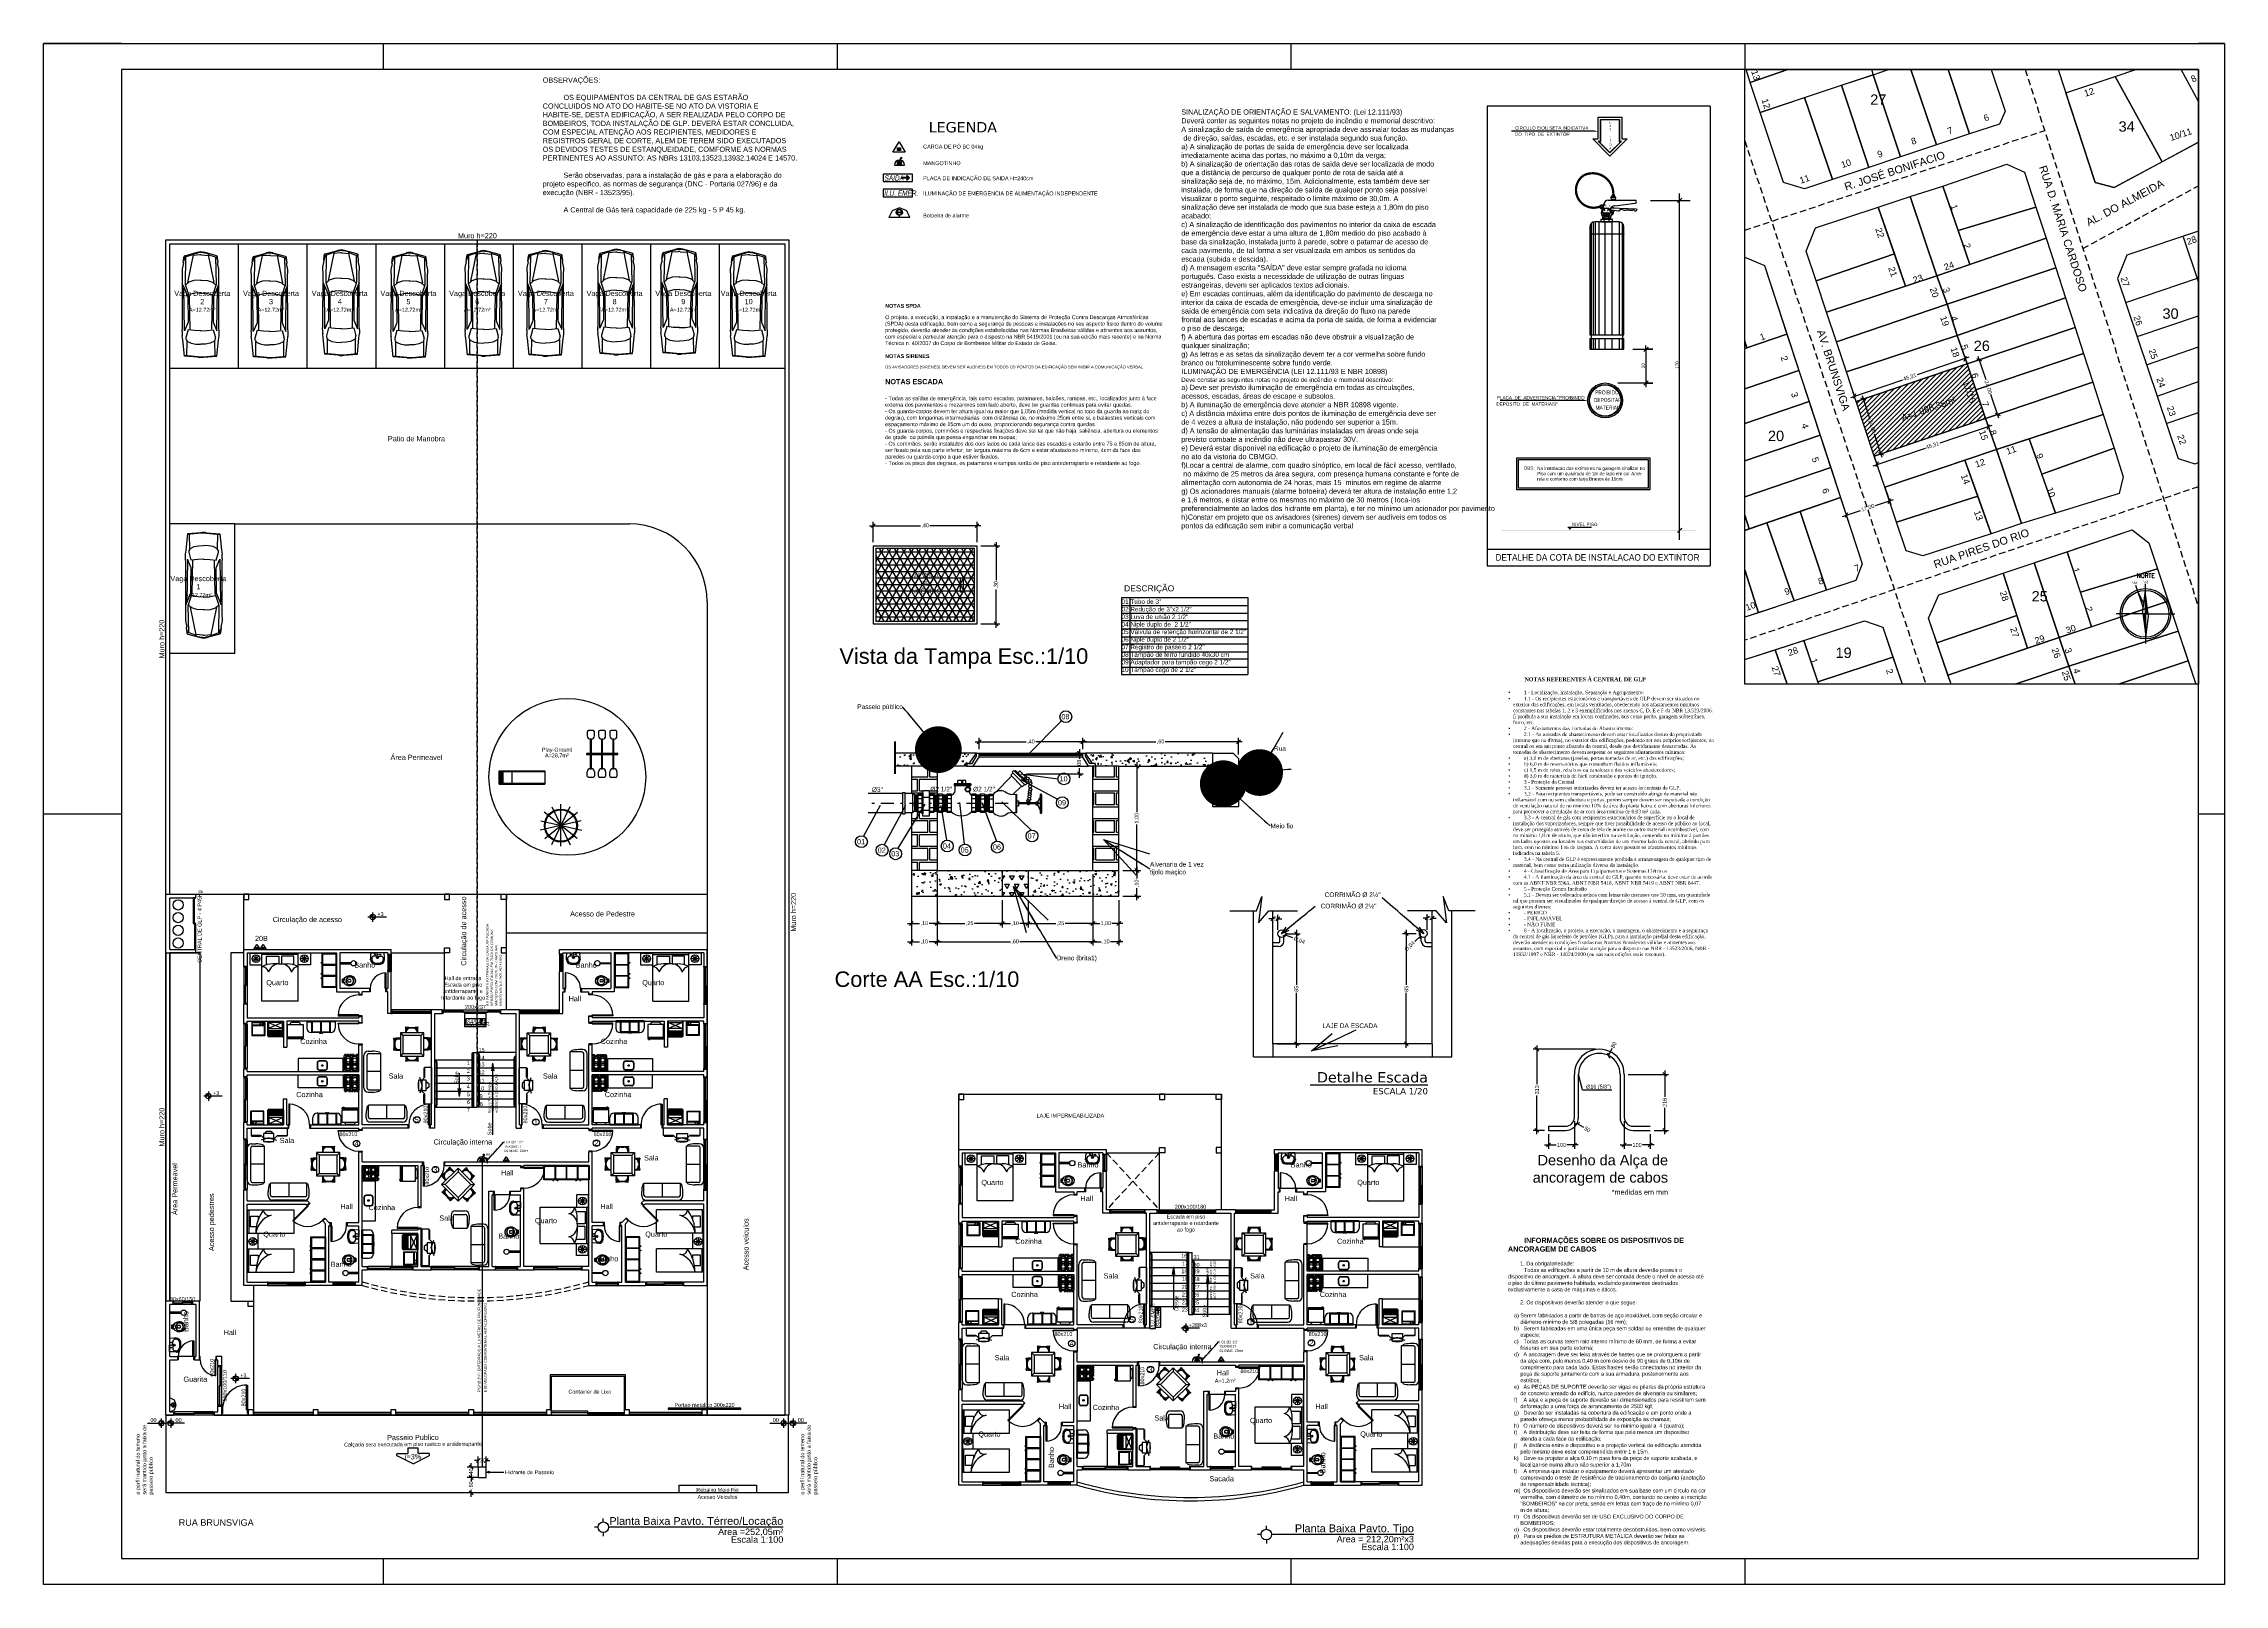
# Model space of a CAD drawing. Extents: x -120 to 1117, y 5 to 675.
# Drawn here: x 5 to 89.1, y 133.8 to 193.2 of the extents above; entities that cross this region are included whole.
import ezdxf
from ezdxf.enums import TextEntityAlignment as Align

# ---------------------------------------------------------------- set-up
doc = ezdxf.new("R2010")
doc.units = 0
doc.header["$MEASUREMENT"] = 0
doc.linetypes.add('DASHDOT', pattern=[1, 0.5, -0.25, 0, -0.25])
doc.linetypes.add('HIDDEN', pattern=[0.375, 0.25, -0.125])
doc.layers.get('0').update_dxf_attribs({"linetype": 'CONTINUOUS'})
doc.layers.get('DEFPOINTS').update_dxf_attribs({"linetype": 'CONTINUOUS'})
for name, color, linetype in [('02', 2, 'CONTINUOUS'), ('03', 7, 'CONTINUOUS'), ('05', 4, 'CONTINUOUS'), ('06', 1, 'CONTINUOUS'), ('15', 7, 'CONTINUOUS'), ('30', 7, 'CONTINUOUS'), ('carimbo', 4, 'CONTINUOUS'), ('cobertura', 7, 'CONTINUOUS'), ('CONEXAO_AG_FRIA', 2, 'CONTINUOUS'), ('cota', 1, 'CONTINUOUS'), ('Cotas', 1, 'CONTINUOUS'), ('esquadrias', 7, 'CONTINUOUS'), ('janela-porta', 6, 'CONTINUOUS'), ('LINVISTA', 4, 'CONTINUOUS'), ('moveis', 253, 'CONTINUOUS'), ('muro', 6, 'CONTINUOUS'), ('nivel', 4, 'CONTINUOUS'), ('parede', 2, 'CONTINUOUS'), ('PAREDES', 2, 'CONTINUOUS'), ('piso', 4, 'CONTINUOUS'), ('PORTA_E_JANELA', 6, 'CONTINUOUS'), ('projecao', 4, 'HIDDEN'), ('Simbolos', 7, 'CONTINUOUS'), ('texto', 7, 'CONTINUOUS'), ('TEXTOS', 7, 'CONTINUOUS'), ('TUBULAÇÃO', 6, 'CONTINUOUS'), ('TXT', 7, 'CONTINUOUS')]:
    doc.layers.add(name, color=color, linetype=linetype)
doc.styles.add('ARIAL', font='arial.ttf')
doc.styles.add('HARQ', font='arial.ttf', dxfattribs={"width": 0.9, "oblique": 12})
doc.styles.add('PADRAO_TXT', font='arial.ttf')
doc.styles.add('ROMAND', font='arial.ttf')
doc.styles.add('ROMANS', font='arial.ttf', dxfattribs={"height": 1.5})
doc.styles.add('ROMANT', font='romant')
doc.styles.get("Standard").update_dxf_attribs({"font": 'arial.ttf'})
doc.styles.add('VERDANA', font='verdana.ttf')
doc.styles.add('WMF-Arial0', font='arial.ttf')
doc.dimstyles.new('COT', dxfattribs={"dimtxt": 0.15, "dimasz": 0.15, "dimexe": 0.15, "dimexo": 0.15, "dimgap": 0.05, "dimtad": 0, "dimzin": 4, "dimtxsty": 'ARIAL', "dimblk": 'OBLIQUE', "dimcen": 0, "dimdle": 0.15, "dimclrd": 256, "dimclre": 256, "dimclrt": 4, "dimazin": 0, "dimtfac": 1.5, "dimtix": 1, "dimtofl": 0, "dimtmove": 1, "dimatfit": 3, "dimldrblk": 'OPEN30', "dimfxl": 0, "dimtolj": 1, "dimtzin": 12, "dimarcsym": 0})
doc.dimstyles.new('COTA1', dxfattribs={"dimtxt": 0.15, "dimasz": 0.15, "dimexe": 0.15, "dimexo": 0.15, "dimgap": 0.05, "dimtad": 1, "dimzin": 5, "dimdsep": 46, "dimtxsty": 'ROMANS', "dimblk": 'DOT', "dimcen": 0, "dimdle": 0.1, "dimclrd": 256, "dimclre": 256, "dimclrt": 7, "dimazin": 0, "dimtfac": 1, "dimtmove": 2, "dimatfit": 3, "dimldrblk": 'OBLIQUE', "dimfxl": 0, "dimtolj": 1, "dimtzin": 5, "dimarcsym": 0})
doc.dimstyles.new('cotass', dxfattribs={"dimtxt": 0.15, "dimasz": 0.15, "dimexe": 0.15, "dimexo": 0, "dimgap": 0.05, "dimtad": 0, "dimzin": 4, "dimdsep": 46, "dimtxsty": 'Standard', "dimblk": 'OBLIQUE', "dimcen": 0, "dimdle": 0.15, "dimclrd": 256, "dimclrt": 4, "dimadec": 0, "dimazin": 1, "dimtfac": 1, "dimtix": 1, "dimtofl": 0, "dimtmove": 0, "dimatfit": 3, "dimldrblk": 'OPEN30', "dimfxl": 0, "dimtolj": 1, "dimtzin": 0, "dimlwd": -1, "dimarcsym": 0})
pattern_1 = [(50, (41.97123, 161.6053), (0.71726, -0.062752), [0.075, -0.825]), (355, (41.9712, 161.6053), (-0.13875, 0.75219), [0.06, -0.66]), (100.451, (42.031, 161.6001), (0.57851, 0.68944), [0.06374, -0.70114]), (46.184, (41.9712, 161.8053), (1.06724, -0.16552), [0.1125, -1.2375]), (96.636, (42.0602, 161.7915), (0.93466, 0.97412), [0.09561, -1.05171]), (351.184, (41.9712, 161.8053), (0.93466, 0.97412), [0.09, -0.99]), (21, (42.07123, 161.7553), (0.596907, -0.40262), [0.075, -0.825]), (326, (42.0712, 161.7553), (0.243315, 0.72515), [0.06, -0.66]), (71.451, (42.121, 161.72176), (0.84022, 0.32253), [0.06374, -0.70114]), (37.5, (41.97123, 161.6053), (0.01216, 0.332894), [0, -0.652, 0, -0.67, 0, -0.6625]), (7.5, (41.97123, 161.6053), (0.26307, 0.394412), [0, -0.382, 0, -0.637, 0, -0.2525]), (327.5, (41.74823, 161.6053), (0.5338224, -0.022555), [0, -0.25, 0, -0.78, 0, -1.035]), (317.5, (41.64823, 161.6053), (0.583186, 0.100105), [0, -0.325, 0, -0.518, 0, -0.735])]
pattern_2 = [(93, (41.97123, 162.265035), (-0.0374486, -0.0019626), [])]

# ---------------------------------------------------------------- blocks, each defined once
blk = doc.blocks.new('A1')
for p, q in [((30, 594), (0, 594)), ((131, 594), (131, 584)), ((306, 594), (306, 584)), ((481, 594), (481, 584)), ((656, 594), (656, 584)), ((841, 594), (831, 594)), ((30, 297), (0, 297)), ((131, 10), (131, 0)), ((306, 10), (306, 0)), ((481, 10), (481, 0))]:
    blk.add_line(p, q)
blk.add_lwpolyline([(841, 0), (0, 0), (0, 594), (841, 594)], close=True)
at = {"color": 2}
blk.add_lwpolyline([(831, 10), (831, 584), (30, 584), (30, 10), (831, 10)], dxfattribs=at)
for points in [[(841, 297), (831, 297)], [(656, 10), (656, 0)]]:
    blk.add_lwpolyline(points)
blk = doc.blocks.new('NIVEL')
at = {"layer": 'nivel'}
h = blk.add_hatch(color=256, dxfattribs=at)
h.paths.add_polyline_path([(0, 0.14, 0.414214), (-0.14, 0), (0, 0)])
h.paths.add_polyline_path([(0, 0), (0, -0.14, 0.414214), (0.14, 0)])
for p, q in [((0.71, 0), (-0.24, 0)), ((0, 0.24), (0, -0.24))]:
    blk.add_line(p, q, dxfattribs=at)
blk.add_circle((0, 0), 0.137, dxfattribs=at)
blk = doc.blocks.new('_Oblique')
at = {"color": 0, "linetype": 'ByBlock', "lineweight": -2}
blk.add_line((-0.5, -0.5), (0.5, 0.5), dxfattribs=at)
blk = doc.blocks.new('*D966')
at = {"layer": 'cota', "color": 0, "lineweight": -2, "transparency": 16777216}
for p, q in [((79.178, 180.85), (79.787, 181.055)), ((79.884, 178.75), (80.494, 178.955))]:
    blk.add_line(p, q, dxfattribs=at)
at = {"layer": 'cota', "transparency": 16777216}
for p, q in [((79.597, 181.149), (79.901, 180.245)), ((80.399, 178.765), (80.095, 179.669))]:
    blk.add_line(p, q, dxfattribs=at)
at = {"layer": 'DEFPOINTS', "color": 0, "transparency": 16777216}
for p in [(79.178, 180.85), (79.645, 181.007), (79.884, 178.75)]:
    blk.add_point(p, dxfattribs=at)
at = {"layer": 'cota', "transparency": 16777216, "xscale": 0.15, "yscale": 0.15, "zscale": 0.15}
for p, rotation in [((79.645, 181.007), 108.5882823860847), ((80.352, 178.907), 288.5882823860847)]:
    blk.add_blockref('_Oblique', p, dxfattribs=dict(at, rotation=rotation))
at = {"layer": 'cota', "color": 4, "transparency": 16777216, "insert": (79.998, 179.957), "char_height": 0.15, "attachment_point": 5, "rotation": 288.58828}
blk.add_mtext('\\A1;24.00', dxfattribs=at)
blk = doc.blocks.new('_Open30')
at = {"color": 0, "linetype": 'ByBlock', "lineweight": -2}
for p, q in [((-1, 0.268), (0, 0)), ((0, 0), (-1, -0.268)), ((0, 0), (-1, 0))]:
    blk.add_line(p, q, dxfattribs=at)
blk = doc.blocks.new('*D967')
at = {"layer": 'cota', "transparency": 16777216}
for p, q in [((79.25, 181.106), (77.246, 180.426)), ((74.691, 179.559), (76.694, 180.239))]:
    blk.add_line(p, q, dxfattribs=at)
at = {"layer": 'cota', "color": 0, "lineweight": -2, "transparency": 16777216}
for p, q in [((79.178, 180.85), (79.06, 181.2)), ((74.903, 179.4), (74.785, 179.75))]:
    blk.add_line(p, q, dxfattribs=at)
at = {"layer": 'DEFPOINTS', "color": 0, "transparency": 16777216}
for p in [(79.108, 181.058), (79.178, 180.85), (74.903, 179.4)]:
    blk.add_point(p, dxfattribs=at)
at = {"layer": 'cota', "transparency": 16777216, "xscale": 0.15, "yscale": 0.15, "zscale": 0.15}
for p, rotation in [((79.108, 181.058), 18.73597466963692), ((74.833, 179.608), 198.7359746696369)]:
    blk.add_blockref('_Oblique', p, dxfattribs=dict(at, rotation=rotation))
at = {"layer": 'cota', "color": 4, "transparency": 16777216, "insert": (76.97, 180.333), "char_height": 0.15, "attachment_point": 5, "rotation": 18.73597}
blk.add_mtext('\\A1;45,31', dxfattribs=at)
blk = doc.blocks.new('*D968')
at = {"layer": 'cota', "transparency": 16777216}
for p, q in [((80.136, 178.474), (78.123, 177.795)), ((75.558, 176.928), (77.57, 177.608))]:
    blk.add_line(p, q, dxfattribs=at)
at = {"layer": 'cota', "color": 0, "lineweight": -2, "transparency": 16777216}
for p, q in [((79.884, 178.75), (80.042, 178.284)), ((75.591, 177.3), (75.748, 176.834))]:
    blk.add_line(p, q, dxfattribs=at)
at = {"layer": 'DEFPOINTS', "color": 0, "transparency": 16777216}
for p in [(79.884, 178.75), (75.591, 177.3), (75.7, 176.976)]:
    blk.add_point(p, dxfattribs=at)
at = {"layer": 'cota', "transparency": 16777216, "xscale": 0.15, "yscale": 0.15, "zscale": 0.15}
for p, rotation in [((79.994, 178.426), 18.65983298043305), ((75.7, 176.976), 198.659832980433)]:
    blk.add_blockref('_Oblique', p, dxfattribs=dict(at, rotation=rotation))
at = {"layer": 'cota', "color": 4, "transparency": 16777216, "insert": (77.847, 177.701), "char_height": 0.15, "attachment_point": 5, "rotation": 18.65983}
blk.add_mtext('\\A1;45,31', dxfattribs=at)
blk = doc.blocks.new('*D969')
at = {"layer": 'cota', "color": 0, "lineweight": -2, "transparency": 16777216}
for p, q in [((74.903, 179.4), (75.316, 179.535)), ((75.591, 177.3), (76.004, 177.435))]:
    blk.add_line(p, q, dxfattribs=at)
at = {"layer": 'cota', "transparency": 16777216}
for p, q in [((75.127, 179.631), (75.423, 178.728)), ((75.908, 177.246), (75.612, 178.15))]:
    blk.add_line(p, q, dxfattribs=at)
at = {"layer": 'DEFPOINTS', "color": 0, "transparency": 16777216}
for p in [(74.903, 179.4), (75.591, 177.3), (75.861, 177.389)]:
    blk.add_point(p, dxfattribs=at)
at = {"layer": 'cota', "transparency": 16777216, "xscale": 0.15, "yscale": 0.15, "zscale": 0.15}
for p, rotation in [((75.174, 179.489), 108.1274610038362), ((75.861, 177.389), 288.1274610038362)]:
    blk.add_blockref('_Oblique', p, dxfattribs=dict(at, rotation=rotation))
at = {"layer": 'cota', "color": 4, "transparency": 16777216, "insert": (75.518, 178.439), "char_height": 0.15, "attachment_point": 5, "rotation": 288.12746}
blk.add_mtext('\\A1;24.00', dxfattribs=at)
blk = doc.blocks.new('*D970')
at = {"layer": 'cota', "color": 0, "lineweight": -2, "transparency": 16777216}
for p, q in [((76.009, 176.1), (76.231, 175.426)), ((74.345, 175.554), (74.567, 174.879))]:
    blk.add_line(p, q, dxfattribs=at)
at = {"layer": 'cota', "transparency": 16777216}
for p, q in [((74.377, 174.975), (75.071, 175.203)), ((76.326, 175.615), (75.633, 175.387))]:
    blk.add_line(p, q, dxfattribs=at)
at = {"layer": 'DEFPOINTS', "color": 0, "transparency": 16777216}
for p in [(76.009, 176.1), (74.345, 175.554), (74.52, 175.022)]:
    blk.add_point(p, dxfattribs=at)
at = {"layer": 'cota', "transparency": 16777216, "xscale": 0.15, "yscale": 0.15, "zscale": 0.15}
for p, rotation in [((74.52, 175.022), 198.1729843149521), ((76.184, 175.568), 18.17298431495213)]:
    blk.add_blockref('_Oblique', p, dxfattribs=dict(at, rotation=rotation))
at = {"layer": 'cota', "color": 4, "transparency": 16777216, "insert": (75.352, 175.295), "char_height": 0.15, "attachment_point": 5, "rotation": 18.17298}
blk.add_mtext('\\A1;17,00', dxfattribs=at)
blk = doc.blocks.new('_Dot')
at = {"color": 0, "linetype": 'ByBlock', "lineweight": -2}
blk.add_line((-0.5, 0), (-1, 0), dxfattribs=at)
at = {"color": 0, "linetype": 'ByBlock', "const_width": 0.5}
blk.add_lwpolyline([(-0.25, 0, 1), (0.25, 0, 1)], format="xyb", close=True, dxfattribs=at)
blk = doc.blocks.new('*D957')
at = {"layer": 'Cotas', "lineweight": -2, "transparency": 16777216}
for p, q in [((66.104, 153.463), (67.666, 153.463)), ((67.516, 153.613), (67.516, 152.6)), ((67.516, 151.153), (67.516, 152.166)), ((67.104, 151.303), (67.666, 151.303))]:
    blk.add_line(p, q, dxfattribs=at)
at = {"layer": 'DEFPOINTS', "color": 0, "transparency": 16777216}
for p in [(65.954, 153.463), (67.516, 153.463), (66.954, 151.303)]:
    blk.add_point(p, dxfattribs=at)
at = {"layer": 'Cotas', "lineweight": -2, "transparency": 16777216, "xscale": 0.15, "yscale": 0.15, "zscale": 0.15}
for p, rotation in [((67.516, 153.463), 90), ((67.516, 151.303), 270)]:
    blk.add_blockref('_Oblique', p, dxfattribs=dict(at, rotation=rotation))
at = {"layer": 'Cotas', "color": 4, "transparency": 16777216, "insert": (67.516, 152.383), "char_height": 0.15, "attachment_point": 5, "rotation": 90, "style": 'ARIAL'}
blk.add_mtext('\\A1;216', dxfattribs=at)
blk = doc.blocks.new('*D958')
at = {"layer": 'Cotas', "lineweight": -2, "transparency": 16777216}
for p, q in [((64.034, 151.653), (64.034, 150.59)), ((62.884, 150.74), (63.326, 150.74)), ((63.034, 151.153), (63.034, 150.59)), ((64.184, 150.74), (63.743, 150.74))]:
    blk.add_line(p, q, dxfattribs=at)
at = {"layer": 'DEFPOINTS', "color": 0, "transparency": 16777216}
for p in [(64.034, 151.803), (63.034, 151.303), (64.034, 150.74)]:
    blk.add_point(p, dxfattribs=at)
at = {"layer": 'Cotas', "lineweight": -2, "transparency": 16777216, "xscale": 0.15, "yscale": 0.15, "zscale": 0.15, "rotation": 180}
blk.add_blockref('_Oblique', (63.034, 150.74), dxfattribs=at)
at = {"layer": 'Cotas', "lineweight": -2, "transparency": 16777216, "xscale": 0.15, "yscale": 0.15, "zscale": 0.15}
blk.add_blockref('_Oblique', (64.034, 150.74), dxfattribs=at)
at = {"layer": 'Cotas', "color": 4, "transparency": 16777216, "insert": (63.534, 150.74), "char_height": 0.15, "attachment_point": 5, "style": 'ARIAL'}
blk.add_mtext('\\A1;100', dxfattribs=at)
blk = doc.blocks.new('*D959')
at = {"layer": 'Cotas', "lineweight": -2, "transparency": 16777216}
for p, q in [((65.954, 151.653), (65.954, 150.59)), ((65.804, 150.74), (66.246, 150.74)), ((67.104, 150.74), (66.663, 150.74)), ((66.954, 151.153), (66.954, 150.59))]:
    blk.add_line(p, q, dxfattribs=at)
at = {"layer": 'DEFPOINTS', "color": 0, "transparency": 16777216}
for p in [(65.954, 151.803), (65.954, 150.74), (66.954, 151.303)]:
    blk.add_point(p, dxfattribs=at)
at = {"layer": 'Cotas', "lineweight": -2, "transparency": 16777216, "xscale": 0.15, "yscale": 0.15, "zscale": 0.15, "rotation": 180}
blk.add_blockref('_Oblique', (65.954, 150.74), dxfattribs=at)
at = {"layer": 'Cotas', "lineweight": -2, "transparency": 16777216, "xscale": 0.15, "yscale": 0.15, "zscale": 0.15}
blk.add_blockref('_Oblique', (66.954, 150.74), dxfattribs=at)
at = {"layer": 'Cotas', "color": 4, "transparency": 16777216, "insert": (66.454, 150.74), "char_height": 0.15, "attachment_point": 5, "style": 'ARIAL'}
blk.add_mtext('\\A1;100', dxfattribs=at)
blk = doc.blocks.new('*D960')
at = {"layer": 'Cotas', "lineweight": -2, "transparency": 16777216}
for p, q in [((64.844, 154.43), (62.439, 154.43)), ((62.589, 154.58), (62.589, 153.082)), ((62.589, 151.153), (62.589, 152.651)), ((62.884, 151.303), (62.439, 151.303))]:
    blk.add_line(p, q, dxfattribs=at)
at = {"layer": 'DEFPOINTS', "color": 0, "transparency": 16777216}
for p in [(62.589, 154.43), (64.994, 154.43), (63.034, 151.303)]:
    blk.add_point(p, dxfattribs=at)
at = {"layer": 'Cotas', "lineweight": -2, "transparency": 16777216, "xscale": 0.15, "yscale": 0.15, "zscale": 0.15}
for p, rotation in [((62.589, 154.43), 90), ((62.589, 151.303), 270)]:
    blk.add_blockref('_Oblique', p, dxfattribs=dict(at, rotation=rotation))
at = {"layer": 'Cotas', "color": 4, "transparency": 16777216, "insert": (62.589, 152.867), "char_height": 0.15, "attachment_point": 5, "rotation": 90, "style": 'ARIAL'}
blk.add_mtext('\\A1;313', dxfattribs=at)
blk = doc.blocks.new('*D961')
at = {"layer": 'Cotas', "lineweight": -2, "transparency": 16777216}
blk.add_line((64.395, 151.417), (64.132, 151.562), dxfattribs=at)
at = {"layer": 'DEFPOINTS', "color": 0, "transparency": 16777216}
for p in [(63.694, 151.803), (64.132, 151.562)]:
    blk.add_point(p, dxfattribs=at)
at = {"layer": 'Cotas', "lineweight": -2, "transparency": 16777216, "xscale": 0.15, "yscale": 0.15, "zscale": 0.15, "rotation": 151.1176984160404}
blk.add_blockref('_Oblique', (64.132, 151.562), dxfattribs=at)
at = {"layer": 'Cotas', "color": 4, "transparency": 16777216, "insert": (64.532, 151.341), "char_height": 0.15, "attachment_point": 5, "rotation": 331.1177, "style": 'ARIAL'}
blk.add_mtext('\\A1;50', dxfattribs=at)
blk = doc.blocks.new('*D962')
at = {"layer": 'Cotas', "lineweight": -2, "transparency": 16777216}
blk.add_line((65.482, 154.456), (65.349, 154.187), dxfattribs=at)
at = {"layer": 'DEFPOINTS', "color": 0, "transparency": 16777216}
for p in [(65.349, 154.187), (64.994, 153.47)]:
    blk.add_point(p, dxfattribs=at)
at = {"layer": 'Cotas', "lineweight": -2, "transparency": 16777216, "xscale": 0.15, "yscale": 0.15, "zscale": 0.15, "rotation": 243.6767937720104}
blk.add_blockref('_Oblique', (65.349, 154.187), dxfattribs=at)
at = {"layer": 'Cotas', "color": 4, "transparency": 16777216, "insert": (65.552, 154.597), "char_height": 0.15, "attachment_point": 5, "rotation": 63.67679, "style": 'ARIAL'}
blk.add_mtext('\\A1;80', dxfattribs=at)
blk = doc.blocks.new('SETA-5P')
at = {"layer": 'Cotas'}
blk.add_lwpolyline([(0, 0, 0, 0.06, 0), (0.45, 0, 0.06, 0.06, 0)], format="xyseb", dxfattribs=at)
blk = doc.blocks.new('*D963')
at = {"layer": 'cota', "transparency": 16777216}
for p, q in [((21.485, 138.074), (21.485, 137.805)), ((21.485, 137.174), (21.485, 137.443))]:
    blk.add_line(p, q, dxfattribs=at)
at = {"layer": 'cota', "color": 0, "lineweight": -2, "transparency": 16777216}
for p, q in [((21.764, 137.924), (21.335, 137.924)), ((21.764, 137.324), (21.335, 137.324))]:
    blk.add_line(p, q, dxfattribs=at)
at = {"layer": 'DEFPOINTS', "color": 0, "transparency": 16777216}
for p in [(21.485, 137.324), (21.764, 137.924), (21.764, 137.324)]:
    blk.add_point(p, dxfattribs=at)
at = {"layer": 'cota', "transparency": 16777216, "xscale": 0.15, "yscale": 0.15, "zscale": 0.15}
for p, rotation in [((21.485, 137.924), 90), ((21.485, 137.324), 270)]:
    blk.add_blockref('_Oblique', p, dxfattribs=dict(at, rotation=rotation))
at = {"layer": 'cota', "color": 4, "transparency": 16777216, "insert": (21.485, 137.624), "char_height": 0.15, "attachment_point": 5, "rotation": 90}
blk.add_mtext('\\A1;.60', dxfattribs=at)
blk = doc.blocks.new('*D964')
at = {"layer": 'cota', "color": 0, "lineweight": -2, "transparency": 16777216}
for p, q in [((21.764, 138.324), (21.335, 138.324)), ((21.764, 137.924), (21.335, 137.924))]:
    blk.add_line(p, q, dxfattribs=at)
at = {"layer": 'cota', "transparency": 16777216}
for p, q in [((21.485, 138.324), (21.485, 138.474)), ((21.485, 137.924), (21.485, 137.774))]:
    blk.add_line(p, q, dxfattribs=at)
at = {"layer": 'DEFPOINTS', "color": 0, "transparency": 16777216}
for p in [(21.764, 138.324), (21.485, 137.924), (21.764, 137.924)]:
    blk.add_point(p, dxfattribs=at)
at = {"layer": 'cota', "transparency": 16777216, "xscale": 0.15, "yscale": 0.15, "zscale": 0.15}
for p, rotation in [((21.485, 138.324), 270), ((21.485, 137.924), 90)]:
    blk.add_blockref('_Oblique', p, dxfattribs=dict(at, rotation=rotation))
at = {"layer": 'cota', "color": 4, "transparency": 16777216, "insert": (21.485, 138.124), "char_height": 0.15, "attachment_point": 5, "rotation": 90}
blk.add_mtext('\\A1;.40', dxfattribs=at)
blk = doc.blocks.new('*D965')
at = {"layer": 'cota', "transparency": 16777216}
for p, q in [((21.764, 138.579), (21.614, 138.579)), ((22.064, 138.579), (22.214, 138.579))]:
    blk.add_line(p, q, dxfattribs=at)
at = {"layer": 'cota', "color": 0, "lineweight": -2, "transparency": 16777216}
for p, q in [((21.764, 138.324), (21.764, 138.729)), ((22.064, 138.324), (22.064, 138.729))]:
    blk.add_line(p, q, dxfattribs=at)
at = {"layer": 'DEFPOINTS', "color": 0, "transparency": 16777216}
for p in [(21.764, 138.324), (22.064, 138.579), (22.064, 138.324)]:
    blk.add_point(p, dxfattribs=at)
at = {"layer": 'cota', "transparency": 16777216, "xscale": 0.15, "yscale": 0.15, "zscale": 0.15}
blk.add_blockref('_Oblique', (21.764, 138.579), dxfattribs=at)
at = {"layer": 'cota', "transparency": 16777216, "xscale": 0.15, "yscale": 0.15, "zscale": 0.15, "rotation": 180}
blk.add_blockref('_Oblique', (22.064, 138.579), dxfattribs=at)
at = {"layer": 'cota', "color": 4, "transparency": 16777216, "insert": (21.914, 138.579), "char_height": 0.15, "attachment_point": 5}
blk.add_mtext('\\A1;.30', dxfattribs=at)
blk = doc.blocks.new('*D971')
at = {"layer": 'cota', "lineweight": -2, "transparency": 16777216}
blk.add_line((57.878, 158.582), (58.096, 158.789), dxfattribs=at)
at = {"layer": 'DEFPOINTS', "color": 0, "transparency": 16777216}
for p in [(58.313, 158.996), (58.096, 158.789)]:
    blk.add_point(p, dxfattribs=at)
at = {"layer": 'cota', "lineweight": -2, "transparency": 16777216, "xscale": 0.15, "yscale": 0.15, "zscale": 0.15, "rotation": 43.6388257195136}
blk.add_blockref('_Oblique', (58.096, 158.789), dxfattribs=at)
at = {"layer": 'cota', "color": 4, "transparency": 16777216, "insert": (57.685, 158.397), "char_height": 0.15, "attachment_point": 5, "rotation": 43.63883, "style": 'ARIAL'}
blk.add_mtext('\\A1;%%C,04', dxfattribs=at)
blk = doc.blocks.new('*D972')
at = {"layer": 'cota', "lineweight": -2, "transparency": 16777216}
for p, q in [((58.354, 159.489), (58.204, 159.489)), ((58.354, 159.036), (58.354, 159.639)), ((58.554, 159.111), (58.554, 159.639)), ((58.554, 159.489), (58.704, 159.489))]:
    blk.add_line(p, q, dxfattribs=at)
at = {"layer": 'DEFPOINTS', "color": 0, "transparency": 16777216}
for p in [(58.354, 159.489), (58.554, 158.961), (58.354, 158.886)]:
    blk.add_point(p, dxfattribs=at)
at = {"layer": 'cota', "lineweight": -2, "transparency": 16777216, "xscale": 0.15, "yscale": 0.15, "zscale": 0.15}
blk.add_blockref('_Oblique', (58.354, 159.489), dxfattribs=at)
at = {"layer": 'cota', "lineweight": -2, "transparency": 16777216, "xscale": 0.15, "yscale": 0.15, "zscale": 0.15, "rotation": 180}
blk.add_blockref('_Oblique', (58.554, 159.489), dxfattribs=at)
at = {"layer": 'cota', "color": 4, "transparency": 16777216, "insert": (58.454, 159.489), "char_height": 0.15, "attachment_point": 5, "style": 'ARIAL'}
blk.add_mtext('\\A1;5', dxfattribs=at)
blk = doc.blocks.new('*D973')
at = {"layer": 'cota', "lineweight": -2, "transparency": 16777216}
for p, q in [((57.552, 159.036), (57.552, 156.92)), ((57.928, 158.886), (57.402, 158.886)), ((57.552, 154.486), (57.552, 156.603)), ((58.403, 154.636), (57.402, 154.636))]:
    blk.add_line(p, q, dxfattribs=at)
at = {"layer": 'DEFPOINTS', "color": 0, "transparency": 16777216}
for p in [(57.552, 158.886), (58.078, 158.886), (58.553, 154.636)]:
    blk.add_point(p, dxfattribs=at)
at = {"layer": 'cota', "lineweight": -2, "transparency": 16777216, "xscale": 0.15, "yscale": 0.15, "zscale": 0.15}
for p, rotation in [((57.552, 158.886), 90), ((57.552, 154.636), 270)]:
    blk.add_blockref('_Oblique', p, dxfattribs=dict(at, rotation=rotation))
at = {"layer": 'cota', "color": 4, "transparency": 16777216, "insert": (57.552, 156.761), "char_height": 0.15, "attachment_point": 5, "rotation": 90, "style": 'ARIAL'}
blk.add_mtext('\\A1;85', dxfattribs=at)
blk = doc.blocks.new('*D974')
at = {"layer": 'cota', "lineweight": -2, "transparency": 16777216}
for p, q in [((53.313, 159.036), (53.313, 156.92)), ((52.878, 158.886), (53.463, 158.886)), ((53.313, 154.486), (53.313, 156.603)), ((52.553, 154.636), (53.463, 154.636))]:
    blk.add_line(p, q, dxfattribs=at)
at = {"layer": 'DEFPOINTS', "color": 0, "transparency": 16777216}
for p in [(52.728, 158.886), (53.313, 158.886), (52.403, 154.636)]:
    blk.add_point(p, dxfattribs=at)
at = {"layer": 'cota', "lineweight": -2, "transparency": 16777216, "xscale": 0.15, "yscale": 0.15, "zscale": 0.15}
for p, rotation in [((53.313, 158.886), 90), ((53.313, 154.636), 270)]:
    blk.add_blockref('_Oblique', p, dxfattribs=dict(at, rotation=rotation))
at = {"layer": 'cota', "color": 4, "transparency": 16777216, "insert": (53.313, 156.761), "char_height": 0.15, "attachment_point": 5, "rotation": 90, "style": 'ARIAL'}
blk.add_mtext('\\A1;85', dxfattribs=at)
blk = doc.blocks.new('*D975')
at = {"layer": 'cota', "lineweight": -2, "transparency": 16777216}
blk.add_line((53.17, 158.722), (52.891, 158.832), dxfattribs=at)
at = {"layer": 'DEFPOINTS', "color": 0, "transparency": 16777216}
for p in [(52.612, 158.941), (52.891, 158.832)]:
    blk.add_point(p, dxfattribs=at)
at = {"layer": 'cota', "lineweight": -2, "transparency": 16777216, "xscale": 0.15, "yscale": 0.15, "zscale": 0.15, "rotation": 158.5269619943359}
blk.add_blockref('_Oblique', (52.891, 158.832), dxfattribs=at)
at = {"layer": 'cota', "color": 4, "transparency": 16777216, "insert": (53.42, 158.624), "char_height": 0.15, "attachment_point": 5, "rotation": 338.52696, "style": 'ARIAL'}
blk.add_mtext('\\A1;%%C,04', dxfattribs=at)
blk = doc.blocks.new('*D976')
at = {"layer": 'cota', "lineweight": -2, "transparency": 16777216}
for p, q in [((52.403, 159.461), (52.253, 159.461)), ((52.403, 159.111), (52.403, 159.611)), ((52.602, 159.036), (52.602, 159.611)), ((52.602, 159.461), (52.752, 159.461))]:
    blk.add_line(p, q, dxfattribs=at)
at = {"layer": 'DEFPOINTS', "color": 0, "transparency": 16777216}
for p in [(52.403, 158.961), (52.602, 159.461), (52.602, 158.886)]:
    blk.add_point(p, dxfattribs=at)
at = {"layer": 'cota', "lineweight": -2, "transparency": 16777216, "xscale": 0.15, "yscale": 0.15, "zscale": 0.15}
blk.add_blockref('_Oblique', (52.403, 159.461), dxfattribs=at)
at = {"layer": 'cota', "lineweight": -2, "transparency": 16777216, "xscale": 0.15, "yscale": 0.15, "zscale": 0.15, "rotation": 180}
blk.add_blockref('_Oblique', (52.602, 159.461), dxfattribs=at)
at = {"layer": 'cota', "color": 4, "transparency": 16777216, "insert": (52.502, 159.461), "char_height": 0.15, "attachment_point": 5, "style": 'ARIAL'}
blk.add_mtext('\\A1;5', dxfattribs=at)
blk = doc.blocks.new('*D979')
at = {"layer": 'cota', "lineweight": -2, "transparency": 16777216}
for p, q in [((44.926, 165.844), (44.794, 165.844)), ((44.944, 165.994), (44.944, 165.629)), ((42.906, 165.05), (45.094, 165.05)), ((44.944, 164.9), (44.944, 165.264))]:
    blk.add_line(p, q, dxfattribs=at)
at = {"layer": 'DEFPOINTS', "color": 0, "transparency": 16777216}
for p in [(45.076, 165.844), (42.756, 165.05), (44.944, 165.05)]:
    blk.add_point(p, dxfattribs=at)
at = {"layer": 'cota', "lineweight": -2, "transparency": 16777216, "xscale": 0.15, "yscale": 0.15, "zscale": 0.15}
for p, rotation in [((44.944, 165.844), 90), ((44.944, 165.05), 270)]:
    blk.add_blockref('_Oblique', p, dxfattribs=dict(at, rotation=rotation))
at = {"layer": 'cota', "color": 4, "transparency": 16777216, "insert": (44.944, 165.447), "char_height": 0.15, "attachment_point": 5, "rotation": 90, "style": 'ARIAL'}
blk.add_mtext('\\A1;,08', dxfattribs=at)
blk = doc.blocks.new('*D980')
at = {"layer": 'cota', "lineweight": -2, "transparency": 16777216}
for p, q in [((47.162, 161.476), (47.162, 161.008)), ((46.613, 161.326), (47.312, 161.326)), ((47.162, 160.176), (47.162, 160.644)), ((46.613, 160.326), (47.312, 160.326))]:
    blk.add_line(p, q, dxfattribs=at)
at = {"layer": 'DEFPOINTS', "color": 0, "transparency": 16777216}
for p in [(46.463, 161.326), (46.463, 160.326), (47.162, 160.326)]:
    blk.add_point(p, dxfattribs=at)
at = {"layer": 'cota', "lineweight": -2, "transparency": 16777216, "xscale": 0.15, "yscale": 0.15, "zscale": 0.15}
for p, rotation in [((47.162, 161.326), 90), ((47.162, 160.326), 270)]:
    blk.add_blockref('_Oblique', p, dxfattribs=dict(at, rotation=rotation))
at = {"layer": 'cota', "color": 4, "transparency": 16777216, "insert": (47.162, 160.826), "char_height": 0.15, "attachment_point": 5, "rotation": 90, "style": 'ARIAL'}
blk.add_mtext('\\A1;,10', dxfattribs=at)
blk = doc.blocks.new('*D981')
at = {"layer": 'cota', "lineweight": -2, "transparency": 16777216}
for p, q in [((46.613, 165.344), (47.312, 165.344)), ((47.162, 165.494), (47.162, 163.572)), ((47.162, 161.176), (47.162, 163.097)), ((46.613, 161.326), (47.312, 161.326))]:
    blk.add_line(p, q, dxfattribs=at)
at = {"layer": 'DEFPOINTS', "color": 0, "transparency": 16777216}
for p in [(46.463, 165.344), (46.463, 161.326), (47.162, 161.326)]:
    blk.add_point(p, dxfattribs=at)
at = {"layer": 'cota', "lineweight": -2, "transparency": 16777216, "xscale": 0.15, "yscale": 0.15, "zscale": 0.15}
for p, rotation in [((47.162, 165.344), 90), ((47.162, 161.326), 270)]:
    blk.add_blockref('_Oblique', p, dxfattribs=dict(at, rotation=rotation))
at = {"layer": 'cota', "color": 4, "transparency": 16777216, "insert": (47.162, 163.335), "char_height": 0.15, "attachment_point": 5, "rotation": 90, "style": 'ARIAL'}
blk.add_mtext('\\A1;1,00', dxfattribs=at)
blk = doc.blocks.new('*D982')
at = {"layer": 'cota', "lineweight": -2, "transparency": 16777216}
for p, q in [((44.926, 166.282), (47.894, 166.282)), ((45.076, 165.994), (45.076, 166.432)), ((51.226, 166.282), (48.258, 166.282)), ((51.076, 165.794), (51.076, 166.432))]:
    blk.add_line(p, q, dxfattribs=at)
at = {"layer": 'DEFPOINTS', "color": 0, "transparency": 16777216}
for p in [(45.076, 165.844), (51.076, 166.282), (51.076, 165.644)]:
    blk.add_point(p, dxfattribs=at)
at = {"layer": 'cota', "lineweight": -2, "transparency": 16777216, "xscale": 0.15, "yscale": 0.15, "zscale": 0.15, "rotation": 180}
blk.add_blockref('_Oblique', (45.076, 166.282), dxfattribs=at)
at = {"layer": 'cota', "lineweight": -2, "transparency": 16777216, "xscale": 0.15, "yscale": 0.15, "zscale": 0.15}
blk.add_blockref('_Oblique', (51.076, 166.282), dxfattribs=at)
at = {"layer": 'cota', "color": 4, "transparency": 16777216, "insert": (48.076, 166.282), "char_height": 0.15, "attachment_point": 5, "style": 'ARIAL'}
blk.add_mtext('\\A1;,60', dxfattribs=at)
blk = doc.blocks.new('*D983')
at = {"layer": 'cota', "lineweight": -2, "transparency": 16777216}
for p, q in [((40.926, 166.282), (42.894, 166.282)), ((41.076, 165.994), (41.076, 166.432)), ((45.226, 166.282), (43.258, 166.282)), ((45.076, 165.994), (45.076, 166.432))]:
    blk.add_line(p, q, dxfattribs=at)
at = {"layer": 'DEFPOINTS', "color": 0, "transparency": 16777216}
for p in [(41.076, 165.844), (45.076, 166.282), (45.076, 165.844)]:
    blk.add_point(p, dxfattribs=at)
at = {"layer": 'cota', "lineweight": -2, "transparency": 16777216, "xscale": 0.15, "yscale": 0.15, "zscale": 0.15, "rotation": 180}
blk.add_blockref('_Oblique', (41.076, 166.282), dxfattribs=at)
at = {"layer": 'cota', "lineweight": -2, "transparency": 16777216, "xscale": 0.15, "yscale": 0.15, "zscale": 0.15}
blk.add_blockref('_Oblique', (45.076, 166.282), dxfattribs=at)
at = {"layer": 'cota', "color": 4, "transparency": 16777216, "insert": (43.076, 166.282), "char_height": 0.15, "attachment_point": 5, "style": 'ARIAL'}
blk.add_mtext('\\A1;,40', dxfattribs=at)
blk = doc.blocks.new('*D984')
at = {"layer": 'cota', "lineweight": -2, "transparency": 16777216}
for p, q in [((45.463, 159.109), (45.463, 158.425)), ((46.463, 159.109), (46.463, 158.425)), ((45.313, 158.575), (45.781, 158.575)), ((46.613, 158.575), (46.145, 158.575))]:
    blk.add_line(p, q, dxfattribs=at)
at = {"layer": 'DEFPOINTS', "color": 0, "transparency": 16777216}
for p in [(45.463, 159.259), (46.463, 159.259), (46.463, 158.575)]:
    blk.add_point(p, dxfattribs=at)
at = {"layer": 'cota', "lineweight": -2, "transparency": 16777216, "xscale": 0.15, "yscale": 0.15, "zscale": 0.15, "rotation": 180}
blk.add_blockref('_Oblique', (45.463, 158.575), dxfattribs=at)
at = {"layer": 'cota', "lineweight": -2, "transparency": 16777216, "xscale": 0.15, "yscale": 0.15, "zscale": 0.15}
blk.add_blockref('_Oblique', (46.463, 158.575), dxfattribs=at)
at = {"layer": 'cota', "color": 4, "transparency": 16777216, "insert": (45.963, 158.575), "char_height": 0.15, "attachment_point": 5, "style": 'ARIAL'}
blk.add_mtext('\\A1;,10', dxfattribs=at)
blk = doc.blocks.new('*D985')
at = {"layer": 'cota', "lineweight": -2, "transparency": 16777216}
for p, q in [((39.463, 159.109), (39.463, 158.425)), ((45.463, 159.109), (45.463, 158.425)), ((39.313, 158.575), (42.281, 158.575)), ((45.613, 158.575), (42.645, 158.575))]:
    blk.add_line(p, q, dxfattribs=at)
at = {"layer": 'DEFPOINTS', "color": 0, "transparency": 16777216}
for p in [(39.463, 159.259), (45.463, 159.259), (45.463, 158.575)]:
    blk.add_point(p, dxfattribs=at)
at = {"layer": 'cota', "lineweight": -2, "transparency": 16777216, "xscale": 0.15, "yscale": 0.15, "zscale": 0.15, "rotation": 180}
blk.add_blockref('_Oblique', (39.463, 158.575), dxfattribs=at)
at = {"layer": 'cota', "lineweight": -2, "transparency": 16777216, "xscale": 0.15, "yscale": 0.15, "zscale": 0.15}
blk.add_blockref('_Oblique', (45.463, 158.575), dxfattribs=at)
at = {"layer": 'cota', "color": 4, "transparency": 16777216, "insert": (42.463, 158.575), "char_height": 0.15, "attachment_point": 5, "style": 'ARIAL'}
blk.add_mtext('\\A1;,60', dxfattribs=at)
blk = doc.blocks.new('*D986')
at = {"layer": 'cota', "lineweight": -2, "transparency": 16777216}
for p, q in [((38.463, 159.109), (38.463, 158.425)), ((39.463, 159.109), (39.463, 158.425)), ((38.313, 158.575), (38.781, 158.575)), ((39.613, 158.575), (39.145, 158.575))]:
    blk.add_line(p, q, dxfattribs=at)
at = {"layer": 'DEFPOINTS', "color": 0, "transparency": 16777216}
for p in [(38.463, 159.259), (39.463, 159.259), (39.463, 158.575)]:
    blk.add_point(p, dxfattribs=at)
at = {"layer": 'cota', "lineweight": -2, "transparency": 16777216, "xscale": 0.15, "yscale": 0.15, "zscale": 0.15, "rotation": 180}
blk.add_blockref('_Oblique', (38.463, 158.575), dxfattribs=at)
at = {"layer": 'cota', "lineweight": -2, "transparency": 16777216, "xscale": 0.15, "yscale": 0.15, "zscale": 0.15}
blk.add_blockref('_Oblique', (39.463, 158.575), dxfattribs=at)
at = {"layer": 'cota', "color": 4, "transparency": 16777216, "insert": (38.963, 158.575), "char_height": 0.15, "attachment_point": 5, "style": 'ARIAL'}
blk.add_mtext('\\A1;,10', dxfattribs=at)
blk = doc.blocks.new('*D987')
at = {"layer": 'cota', "lineweight": -2, "transparency": 16777216}
for p, q in [((45.463, 161.176), (45.463, 159.127)), ((46.463, 160.176), (46.463, 159.127)), ((45.313, 159.277), (45.726, 159.277)), ((46.613, 159.277), (46.201, 159.277))]:
    blk.add_line(p, q, dxfattribs=at)
at = {"layer": 'DEFPOINTS', "color": 0, "transparency": 16777216}
for p in [(45.463, 161.326), (46.463, 160.326), (46.463, 159.277)]:
    blk.add_point(p, dxfattribs=at)
at = {"layer": 'cota', "lineweight": -2, "transparency": 16777216, "xscale": 0.15, "yscale": 0.15, "zscale": 0.15, "rotation": 180}
blk.add_blockref('_Oblique', (45.463, 159.277), dxfattribs=at)
at = {"layer": 'cota', "lineweight": -2, "transparency": 16777216, "xscale": 0.15, "yscale": 0.15, "zscale": 0.15}
blk.add_blockref('_Oblique', (46.463, 159.277), dxfattribs=at)
at = {"layer": 'cota', "color": 4, "transparency": 16777216, "insert": (45.963, 159.277), "char_height": 0.15, "attachment_point": 5, "style": 'ARIAL'}
blk.add_mtext('\\A1;1,00', dxfattribs=at)
blk = doc.blocks.new('*D988')
at = {"layer": 'cota', "lineweight": -2, "transparency": 16777216}
for p, q in [((45.463, 161.176), (45.463, 159.127)), ((42.963, 160.176), (42.963, 159.127)), ((42.813, 159.277), (44.031, 159.277)), ((45.613, 159.277), (44.396, 159.277))]:
    blk.add_line(p, q, dxfattribs=at)
at = {"layer": 'DEFPOINTS', "color": 0, "transparency": 16777216}
for p in [(45.463, 161.326), (42.963, 160.326), (45.463, 159.277)]:
    blk.add_point(p, dxfattribs=at)
at = {"layer": 'cota', "lineweight": -2, "transparency": 16777216, "xscale": 0.15, "yscale": 0.15, "zscale": 0.15, "rotation": 180}
blk.add_blockref('_Oblique', (42.963, 159.277), dxfattribs=at)
at = {"layer": 'cota', "lineweight": -2, "transparency": 16777216, "xscale": 0.15, "yscale": 0.15, "zscale": 0.15}
blk.add_blockref('_Oblique', (45.463, 159.277), dxfattribs=at)
at = {"layer": 'cota', "color": 4, "transparency": 16777216, "insert": (44.213, 159.277), "char_height": 0.15, "attachment_point": 5, "style": 'ARIAL'}
blk.add_mtext('\\A1;,25', dxfattribs=at)
blk = doc.blocks.new('*D989')
at = {"layer": 'cota', "lineweight": -2, "transparency": 16777216}
for p, q in [((41.963, 160.176), (41.963, 159.127)), ((42.963, 160.176), (42.963, 159.127)), ((41.813, 159.277), (42.281, 159.277)), ((43.113, 159.277), (42.645, 159.277))]:
    blk.add_line(p, q, dxfattribs=at)
at = {"layer": 'DEFPOINTS', "color": 0, "transparency": 16777216}
for p in [(41.963, 160.326), (42.963, 160.326), (42.963, 159.277)]:
    blk.add_point(p, dxfattribs=at)
at = {"layer": 'cota', "lineweight": -2, "transparency": 16777216, "xscale": 0.15, "yscale": 0.15, "zscale": 0.15, "rotation": 180}
blk.add_blockref('_Oblique', (41.963, 159.277), dxfattribs=at)
at = {"layer": 'cota', "lineweight": -2, "transparency": 16777216, "xscale": 0.15, "yscale": 0.15, "zscale": 0.15}
blk.add_blockref('_Oblique', (42.963, 159.277), dxfattribs=at)
at = {"layer": 'cota', "color": 4, "transparency": 16777216, "insert": (42.463, 159.277), "char_height": 0.15, "attachment_point": 5, "style": 'ARIAL'}
blk.add_mtext('\\A1;,10', dxfattribs=at)
blk = doc.blocks.new('*D990')
at = {"layer": 'cota', "lineweight": -2, "transparency": 16777216}
for p, q in [((39.463, 161.176), (39.463, 159.127)), ((41.963, 160.176), (41.963, 159.127)), ((39.313, 159.277), (40.531, 159.277)), ((42.113, 159.277), (40.896, 159.277))]:
    blk.add_line(p, q, dxfattribs=at)
at = {"layer": 'DEFPOINTS', "color": 0, "transparency": 16777216}
for p in [(39.463, 161.326), (41.963, 160.326), (41.963, 159.277)]:
    blk.add_point(p, dxfattribs=at)
at = {"layer": 'cota', "lineweight": -2, "transparency": 16777216, "xscale": 0.15, "yscale": 0.15, "zscale": 0.15, "rotation": 180}
blk.add_blockref('_Oblique', (39.463, 159.277), dxfattribs=at)
at = {"layer": 'cota', "lineweight": -2, "transparency": 16777216, "xscale": 0.15, "yscale": 0.15, "zscale": 0.15}
blk.add_blockref('_Oblique', (41.963, 159.277), dxfattribs=at)
at = {"layer": 'cota', "color": 4, "transparency": 16777216, "insert": (40.713, 159.277), "char_height": 0.15, "attachment_point": 5, "style": 'ARIAL'}
blk.add_mtext('\\A1;,25', dxfattribs=at)
blk = doc.blocks.new('*D991')
at = {"layer": 'cota', "lineweight": -2, "transparency": 16777216}
for p, q in [((38.463, 161.176), (38.463, 159.127)), ((39.463, 161.176), (39.463, 159.127)), ((38.313, 159.277), (38.781, 159.277)), ((39.613, 159.277), (39.145, 159.277))]:
    blk.add_line(p, q, dxfattribs=at)
at = {"layer": 'DEFPOINTS', "color": 0, "transparency": 16777216}
for p in [(38.463, 161.326), (39.463, 161.326), (39.463, 159.277)]:
    blk.add_point(p, dxfattribs=at)
at = {"layer": 'cota', "lineweight": -2, "transparency": 16777216, "xscale": 0.15, "yscale": 0.15, "zscale": 0.15, "rotation": 180}
blk.add_blockref('_Oblique', (38.463, 159.277), dxfattribs=at)
at = {"layer": 'cota', "lineweight": -2, "transparency": 16777216, "xscale": 0.15, "yscale": 0.15, "zscale": 0.15}
blk.add_blockref('_Oblique', (39.463, 159.277), dxfattribs=at)
at = {"layer": 'cota', "color": 4, "transparency": 16777216, "insert": (38.963, 159.277), "char_height": 0.15, "attachment_point": 5, "style": 'ARIAL'}
blk.add_mtext('\\A1;,10', dxfattribs=at)
blk = doc.blocks.new('*D977')
at = {"layer": 'cota', "lineweight": -2, "transparency": 16777216}
for p, q in [((41.147, 173.836), (41.882, 173.836)), ((41.732, 173.986), (41.732, 172.515)), ((41.732, 170.68), (41.732, 172.151)), ((41.147, 170.83), (41.882, 170.83))]:
    blk.add_line(p, q, dxfattribs=at)
at = {"layer": 'DEFPOINTS', "color": 0, "transparency": 16777216}
for p in [(40.997, 173.836), (40.997, 170.83), (41.732, 170.83)]:
    blk.add_point(p, dxfattribs=at)
at = {"layer": 'cota', "lineweight": -2, "transparency": 16777216, "xscale": 0.15, "yscale": 0.15, "zscale": 0.15}
for p, rotation in [((41.732, 173.836), 90), ((41.732, 170.83), 270)]:
    blk.add_blockref('_Oblique', p, dxfattribs=dict(at, rotation=rotation))
at = {"layer": 'cota', "color": 4, "transparency": 16777216, "insert": (41.732, 172.333), "char_height": 0.15, "attachment_point": 5, "rotation": 90, "style": 'ARIAL'}
blk.add_mtext('\\A1;,30', dxfattribs=at)
blk = doc.blocks.new('*D978')
at = {"layer": 'cota', "lineweight": -2, "transparency": 16777216}
for p, q in [((36.847, 174.615), (38.815, 174.615)), ((36.997, 173.98), (36.997, 174.765)), ((41.147, 174.615), (39.179, 174.615)), ((40.997, 173.98), (40.997, 174.765))]:
    blk.add_line(p, q, dxfattribs=at)
at = {"layer": 'DEFPOINTS', "color": 0, "transparency": 16777216}
for p in [(40.997, 174.615), (36.997, 173.83), (40.997, 173.83)]:
    blk.add_point(p, dxfattribs=at)
at = {"layer": 'cota', "lineweight": -2, "transparency": 16777216, "xscale": 0.15, "yscale": 0.15, "zscale": 0.15, "rotation": 180}
blk.add_blockref('_Oblique', (36.997, 174.615), dxfattribs=at)
at = {"layer": 'cota', "lineweight": -2, "transparency": 16777216, "xscale": 0.15, "yscale": 0.15, "zscale": 0.15}
blk.add_blockref('_Oblique', (40.997, 174.615), dxfattribs=at)
at = {"layer": 'cota', "color": 4, "transparency": 16777216, "insert": (38.997, 174.615), "char_height": 0.15, "attachment_point": 5, "style": 'ARIAL'}
blk.add_mtext('\\A1;,40', dxfattribs=at)

msp = doc.modelspace()

# ---------------------------------------------------------------- hatches: boundary and pattern name
at = {"linetype": 'Continuous'}
h = msp.add_hatch(dxfattribs=at)
h.set_pattern_fill('NET3', color=8, scale=2, style=0)
h.set_pattern_definition([(0, (30.09552, 178.60088), (0, 0.25), []), (60, (30.09552, 178.60088), (-0.2165064, 0.125), []), (120, (30.09552, 178.60088), (-0.2165064, -0.125), [])])
h.paths.add_polyline_path([(37.097, 173.73), (37.097, 170.93), (40.897, 170.93), (40.897, 173.73)])
h.paths.add_polyline_path([(38.347, 172.83), (39.631, 172.83), (39.631, 171.866), (38.347, 171.866)], flags=24)
h = msp.add_hatch(dxfattribs=at)
h.set_pattern_fill('AR-CONC', color=4, scale=0.1, style=0)
h.set_pattern_definition(pattern_1)
h.paths.add_polyline_path([(37.831, 165.844), (37.831, 165.344), (40.602, 165.344), (40.602, 165.444), (40.697, 165.444), (40.976, 165.844)])
h.paths.add_polyline_path([(45.176, 165.844), (45.456, 165.444), (45.551, 165.444), (45.551, 165.344), (46.463, 165.344), (50.076, 165.344), (50.076, 165.844)])
h = msp.add_hatch(dxfattribs=at)
h.set_pattern_fill('AR-BRELM', color=4, scale=0.2, style=0)
h.set_pattern_definition([(0, (41.9712, 162.265), (0, 1.0668), [1.525, -0.075]), (0, (41.9712, 162.715), (0, 1.0668), [1.525, -0.075]), (0, (42.3712, 162.7984), (0, 1.0668), [0.725, -0.075]), (0, (42.3712, 163.2484), (0, 1.0668), [0.725, -0.075]), (90, (41.9712, 162.265), (-1.6, 1e-16), [0.45, -0.6168]), (90, (41.8962, 162.265), (-1.6, 1e-16), [0.45, -0.6168]), (90, (42.3712, 162.7984), (-0.8, 5e-17), [0.45, -0.6168]), (90, (42.2962, 162.7984), (-0.8, 5e-17), [0.45, -0.6168])])
h.paths.add_polyline_path([(39.463, 163.601), (39.329, 163.601), (39.329, 163.741), (39.176, 163.741), (39.176, 163.519), (39.148, 163.519), (39.148, 163.419), (38.906, 163.419), (38.906, 163.508), (38.879, 163.508), (38.879, 163.552), (38.724, 163.552), (38.724, 163.606), (38.579, 163.606), (38.513, 163.541), (38.463, 163.541), (38.463, 161.326), (39.463, 161.326)])
h.paths.add_polyline_path([(39.463, 165.344), (38.463, 165.344), (38.463, 164.292), (38.513, 164.292), (38.579, 164.226), (38.724, 164.226), (38.724, 164.28), (38.879, 164.28), (38.879, 164.311), (38.906, 164.311), (38.906, 164.406), (39.148, 164.406), (39.148, 164.306), (39.176, 164.306), (39.176, 164.281), (39.329, 164.281), (39.329, 164.233), (39.463, 164.233)])
h.paths.add_polyline_path([(45.463, 161.326), (46.463, 161.326), (46.463, 165.344), (45.463, 165.344)])
h = msp.add_hatch(dxfattribs=at)
h.set_pattern_fill('ANSI31', color=4, scale=0.3, angle=48, style=0)
h.set_pattern_definition(pattern_2)
h.paths.add_polyline_path([(38.579, 163.606), (38.724, 163.606), (38.724, 164.226), (38.579, 164.226)])
h.paths.add_polyline_path([(39.839, 164.233), (39.659, 164.233), (39.659, 163.601), (39.839, 163.601)])
h.paths.add_polyline_path([(41.464, 164.233), (41.284, 164.233), (41.284, 163.601), (41.464, 163.601)])
h = msp.add_hatch(dxfattribs=at)
h.set_pattern_fill('ANSI31', color=4, scale=0.3, angle=48, style=0)
h.set_pattern_definition(pattern_2)
h.paths.add_polyline_path([(39.329, 164.233), (39.51, 164.233), (39.51, 163.601), (39.329, 163.601)])
h.paths.add_polyline_path([(40.954, 164.233), (41.134, 164.233), (41.134, 163.601), (40.954, 163.601)])
edge = h.paths.add_edge_path(flags=17)
edge.add_line((41.134, 163.601), (40.954, 163.601))
h = msp.add_hatch(dxfattribs=at)
h.set_pattern_fill('AR-CONC', color=4, scale=0.1, style=0)
h.set_pattern_definition(pattern_1)
h.paths.add_polyline_path([(41.963, 160.326), (41.963, 161.326), (39.463, 161.326), (38.463, 161.326), (38.463, 160.326)])
h.paths.add_polyline_path([(42.963, 161.326), (42.963, 160.326), (46.463, 160.326), (46.463, 161.326), (45.463, 161.326)])
h = msp.add_hatch(dxfattribs=at)
h.set_pattern_fill('TRIANG', color=4, style=0)
h.set_pattern_definition([(60, (41.97123, 161.6053), (-0.1875, 0.32476), [0.1875, -0.1875]), (120, (41.97123, 161.6053), (-0.375, 2e-10), [0.1875, -0.1875]), (0, (41.87748, 161.7677), (0.1875, 0.32476), [0.1875, -0.1875])])
h.paths.add_polyline_path([(42.963, 161.326), (41.963, 161.326), (41.963, 160.326), (42.963, 160.326)])
at = {"layer": 'carimbo'}
h = msp.add_hatch(dxfattribs=at)
h.set_pattern_fill('ANSI31', color=253, style=0)
h.set_pattern_definition([(45, (5, 133.8), (-0.08838835, 0.08838835), [])])
h.paths.add_polyline_path([(75.591, 177.3), (74.903, 179.4), (79.178, 180.85), (79.884, 178.75)])
at = {"layer": 'TUBULAÇÃO'}
for points in [[(38.298, 187.935), (38.279, 187.954), (38.335, 188.01), (38.102, 188.01), (38.102, 188.037), (38.335, 188.037), (38.279, 188.093), (38.298, 188.112), (38.387, 188.023)], [(21.954, 155.542), (21.94, 155.528), (21.899, 155.569), (21.899, 155.398), (21.879, 155.398), (21.879, 155.569), (21.838, 155.528), (21.824, 155.542), (21.889, 155.607)], [(48.04, 144.356), (48.026, 144.342), (47.985, 144.382), (47.985, 144.211), (47.965, 144.211), (47.965, 144.382), (47.924, 144.342), (47.91, 144.356), (47.975, 144.421)]]:
    msp.add_hatch(color=1, dxfattribs=at).paths.add_polyline_path(points)

# ---------------------------------------------------------------- linework, layer by layer
for p, q in [((37.808, 188.51), (38.202, 188.51)), ((37.903, 188.55), (38.1, 188.661)), ((37.903, 188.661), (38.1, 188.55)), ((38.013, 188.675), (38.086, 188.809)), ((38.086, 188.809), (38.029, 188.777)), ((38.086, 188.809), (38.078, 188.753)), ((37.724, 186.758), (37.596, 186.499)), ((38.006, 186.867), (37.724, 186.758)), ((37.878, 186.696), (37.877, 186.709)), ((37.877, 186.709), (37.877, 186.709)), ((37.889, 186.697), (38, 186.818)), ((38, 186.818), (38.111, 186.697)), ((38.289, 186.758), (38.006, 186.867)), ((38.006, 186.689), (38.006, 186.709)), ((38.123, 186.697), (38.136, 186.709)), ((38.399, 186.499), (38.289, 186.758)), ((38.399, 186.499), (37.596, 186.499)), ((37.879, 186.684), (37.878, 186.696)), ((37.882, 186.673), (37.879, 186.684)), ((37.887, 186.662), (37.882, 186.673)), ((37.892, 186.651), (37.887, 186.662)), ((37.97, 186.592), (37.889, 186.697)), ((37.898, 186.642), (37.892, 186.651)), ((37.906, 186.633), (37.898, 186.642)), ((37.914, 186.625), (37.906, 186.633)), ((37.923, 186.617), (37.914, 186.625)), ((37.933, 186.611), (37.923, 186.617)), ((37.944, 186.605), (37.933, 186.611)), ((37.955, 186.6), (37.944, 186.605)), ((37.968, 186.597), (37.955, 186.6)), ((37.98, 186.594), (37.968, 186.597)), ((38.031, 186.592), (37.97, 186.592)), ((37.993, 186.592), (37.98, 186.594)), ((38, 186.592), (38, 186.499)), ((38.032, 186.594), (38.019, 186.592)), ((38.111, 186.697), (38.031, 186.592)), ((38.044, 186.597), (38.032, 186.594)), ((38.055, 186.6), (38.044, 186.597)), ((38.066, 186.605), (38.055, 186.6)), ((38.075, 186.61), (38.066, 186.605)), ((38.084, 186.616), (38.075, 186.61)), ((38.092, 186.623), (38.084, 186.616)), ((38.092, 186.623), (38.106, 186.638)), ((38.111, 186.648), (38.106, 186.638)), ((38.111, 186.648), (38.119, 186.666)), ((38.121, 186.677), (38.119, 186.666)), ((38.123, 186.686), (38.121, 186.677)), ((38.123, 186.697), (38.123, 186.686)), ((21.717, 150.084), (22.11, 150.084)), ((21.812, 150.124), (22.009, 150.235)), ((21.812, 150.235), (22.009, 150.124)), ((21.922, 150.249), (21.994, 150.383)), ((21.994, 150.383), (21.938, 150.351)), ((21.994, 150.383), (21.986, 150.327)), ((49.292, 142.379), (49.685, 142.379)), ((49.387, 142.419), (49.584, 142.53)), ((49.387, 142.53), (49.584, 142.419)), ((49.497, 142.543), (49.569, 142.678)), ((49.569, 142.678), (49.513, 142.646)), ((49.569, 142.678), (49.561, 142.621)), ((10.042, 140.904), (9.869, 140.989)), ((9.869, 140.454), (9.869, 140.989)), ((9.932, 140.719), (9.869, 140.719)), ((9.869, 140.454), (10.042, 140.527)), ((9.932, 140.74), (10.002, 140.793)), ((9.932, 140.699), (9.932, 140.74)), ((9.932, 140.724), (9.933, 140.733)), ((9.933, 140.698), (9.932, 140.707)), ((10.002, 140.645), (9.932, 140.699)), ((9.933, 140.733), (9.935, 140.741)), ((9.935, 140.69), (9.933, 140.698)), ((9.935, 140.741), (9.937, 140.749)), ((9.937, 140.683), (9.935, 140.69)), ((9.937, 140.749), (9.94, 140.757)), ((9.94, 140.676), (9.937, 140.683)), ((9.94, 140.757), (9.944, 140.764)), ((9.944, 140.669), (9.94, 140.676)), ((9.944, 140.764), (9.948, 140.77)), ((9.948, 140.664), (9.944, 140.669)), ((9.948, 140.77), (9.953, 140.777)), ((9.952, 140.658), (9.948, 140.664)), ((9.952, 140.658), (9.963, 140.649)), ((9.953, 140.777), (9.959, 140.782)), ((9.959, 140.782), (9.965, 140.787)), ((9.969, 140.645), (9.963, 140.649)), ((9.965, 140.787), (9.971, 140.791)), ((9.969, 140.645), (9.981, 140.64)), ((9.971, 140.791), (9.978, 140.795)), ((9.978, 140.795), (9.985, 140.798)), ((9.988, 140.639), (9.981, 140.64)), ((9.985, 140.798), (9.993, 140.8)), ((9.995, 140.638), (9.988, 140.639)), ((9.993, 140.8), (10.001, 140.801)), ((10.002, 140.637), (9.995, 140.638)), ((9.996, 140.715), (10.01, 140.715)), ((10.001, 140.801), (10.01, 140.801)), ((10.002, 140.793), (10.082, 140.719)), ((10.082, 140.719), (10.002, 140.645)), ((10.002, 140.637), (10.01, 140.629)), ((10.01, 140.801), (10.01, 140.801)), ((10.115, 140.715), (10.042, 140.904)), ((10.042, 140.527), (10.115, 140.715))]:
    msp.add_line(p, q)
at = {"color": 7, "linetype": 'Continuous'}
for p, q in [((46.562, 171.848), (46.562, 168.875)), ((46.562, 171.848), (51.442, 171.848)), ((46.892, 171.848), (46.892, 168.875)), ((51.442, 171.848), (51.442, 168.875)), ((46.562, 171.532), (51.442, 171.532)), ((46.562, 171.244), (51.442, 171.244)), ((46.562, 170.956), (51.442, 170.956)), ((46.562, 170.64), (51.442, 170.64)), ((46.562, 170.331), (51.442, 170.331)), ((46.562, 170.056), (51.442, 170.056)), ((46.562, 169.754), (51.442, 169.754)), ((46.562, 169.479), (51.442, 169.479)), ((46.562, 169.163), (51.442, 169.163)), ((46.562, 168.875), (51.442, 168.875))]:
    msp.add_line(p, q, dxfattribs=at)
at = {"color": 5, "linetype": 'Continuous'}
for p, q in [((42.926, 165.755), (44.26, 167.088)), ((42.692, 165.047), (44.119, 164.855)), ((42.682, 164.827), (44.1, 164.066)), ((37.263, 163.831), (36.624, 162.643)), ((38.237, 163.831), (37.421, 162.314)), ((38.984, 163.876), (37.942, 162.178)), ((39.596, 163.831), (39.816, 162.489)), ((40.321, 163.944), (40.502, 162.337)), ((41.181, 163.944), (41.748, 162.45)), ((41.952, 163.967), (43.084, 162.88))]:
    msp.add_line(p, q, dxfattribs=at)
at = {"color": 2, "linetype": 'Continuous'}
for p, q in [((40.976, 165.844), (37.831, 165.844)), ((50.076, 165.844), (45.176, 165.844)), ((40.602, 165.344), (37.831, 165.344)), ((38.463, 165.344), (38.463, 164.292)), ((39.463, 165.344), (39.463, 164.233)), ((45.463, 161.326), (45.463, 165.344)), ((46.463, 165.344), (45.551, 165.344)), ((46.463, 165.344), (50.076, 165.344)), ((46.463, 160.326), (46.463, 165.344)), ((38.463, 163.541), (38.463, 160.326)), ((39.463, 163.601), (39.463, 161.326)), ((39.463, 161.326), (38.463, 161.326)), ((39.463, 161.326), (45.463, 161.326)), ((41.963, 161.326), (41.963, 160.326)), ((42.963, 161.326), (42.963, 160.326)), ((45.463, 161.326), (46.463, 161.326)), ((38.463, 160.326), (46.463, 160.326))]:
    msp.add_line(p, q, dxfattribs=at)
at = {"color": 6, "linetype": 'Continuous'}
for p, q in [((40.697, 165.444), (40.976, 165.844)), ((40.81, 165.444), (40.976, 165.731)), ((40.851, 165.344), (41.076, 165.689)), ((40.976, 165.844), (41.076, 165.844)), ((40.976, 165.731), (40.976, 165.844)), ((41.076, 165.689), (41.076, 165.844)), ((45.076, 165.79), (41.076, 165.79)), ((45.076, 165.754), (41.076, 165.754)), ((45.076, 165.844), (45.176, 165.844)), ((45.076, 165.689), (45.076, 165.844)), ((45.301, 165.344), (45.076, 165.689)), ((45.176, 165.731), (45.176, 165.844)), ((45.456, 165.444), (45.176, 165.844)), ((45.343, 165.444), (45.176, 165.731)), ((40.602, 165.444), (40.81, 165.444)), ((40.602, 165.444), (40.602, 165.344)), ((40.602, 165.344), (40.851, 165.344)), ((45.551, 165.344), (45.301, 165.344)), ((45.551, 165.444), (45.343, 165.444)), ((45.551, 165.444), (45.551, 165.344))]:
    msp.add_line(p, q, dxfattribs=at)
at = {"color": 4, "linetype": 'Continuous'}
for p, q in [((41.076, 165.844), (45.076, 165.844)), ((45.076, 165.689), (41.076, 165.689)), ((40.851, 165.344), (45.301, 165.344))]:
    msp.add_line(p, q, dxfattribs=at)
at = {"linetype": 'Continuous'}
for p, q in [((50.076, 165.844), (50.876, 165.844)), ((50.076, 165.844), (50.076, 163.792)), ((50.876, 165.844), (50.876, 165.844)), ((51.076, 165.644), (50.876, 165.844)), ((51.076, 165.644), (51.076, 163.792)), ((50.076, 163.792), (51.076, 163.792))]:
    msp.add_line(p, q, dxfattribs=at)
at = {"color": 4, "linetype": 'DASHDOT'}
msp.add_line((42.191, 163.911), (36.804, 163.911), dxfattribs=at)
for points in [[(37.933, 186.689), (37.958, 186.689), (37.958, 186.709), (37.97, 186.697), (37.97, 186.689), (38.006, 186.689), (38.006, 186.697), (38.018, 186.689), (38.043, 186.689), (38.043, 186.697), (38.055, 186.709), (38.055, 186.697), (38.067, 186.689), (38.079, 186.689)], [(9.996, 140.764), (9.996, 140.748), (10.01, 140.748), (10.002, 140.74), (9.996, 140.74), (9.996, 140.715), (10.002, 140.715), (9.996, 140.707), (9.996, 140.691), (10.002, 140.691), (10.01, 140.683), (10.002, 140.683), (9.996, 140.675), (9.996, 140.667)]]:
    msp.add_lwpolyline(points)
at = {"color": 253}
msp.add_lwpolyline([(9.719, 140.324), (9.719, 185.634), (33.739, 185.634), (33.739, 140.324)], close=True, dxfattribs=at)
at = {"linetype": 'DASHDOT', "const_width": 0.08}
msp.add_lwpolyline([(37.831, 165.037), (37.831, 166.298)], dxfattribs=at)
for centre, radius in [((38.002, 188.606), 0.0703), ((38.002, 188.606), 0.0466), ((38.002, 188.606), 0.0259), ((38, 186.705), 0.113), ((21.91, 150.179), 0.0703), ((21.91, 150.179), 0.0466), ((21.91, 150.179), 0.0259), ((49.485, 142.474), 0.0703), ((49.485, 142.474), 0.0466), ((49.485, 142.474), 0.0259), ((10.007, 140.719), 0.0753)]:
    msp.add_circle(centre, radius)
at = {"color": 5, "linetype": 'Continuous'}
for centre in [(44.42, 167.25), (44.347, 164.855), (44.287, 163.935), (36.539, 162.432), (37.336, 162.103), (39.847, 162.263), (40.533, 162.111), (41.779, 162.224), (43.116, 162.654), (37.857, 161.967)]:
    msp.add_circle(centre, 0.228, dxfattribs=at)
for centre in [(38.005, 188.51), (21.914, 150.084), (49.488, 142.379)]:
    msp.add_arc(centre, 0.197, 0, 180)
at = {"linetype": 'Continuous'}
msp.add_arc((53.497, 157.47), 7.761, 92.85195, 108.17741, dxfattribs=at)
at = {"layer": '02', "color": 4}
for p, q in [((60.664, 190.791), (60.664, 173.073)), ((69.27, 190.791), (60.664, 190.791)), ((69.27, 190.791), (69.27, 173.073)), ((60.664, 173.706), (69.27, 173.706)), ((60.664, 173.073), (69.27, 173.073))]:
    msp.add_line(p, q, dxfattribs=at)
at = {"layer": '02', "color": 5, "linetype": 'Continuous'}
for p, q in [((64.8, 189.823), (61.608, 189.823)), ((66.97, 187.156), (68.496, 187.156)), ((68.174, 187.24), (68.005, 187.071)), ((68.089, 174.072), (68.089, 187.42)), ((68.089, 187.156), (68.174, 187.24)), ((66.289, 181.415), (67.053, 181.415)), ((66.875, 181.499), (66.706, 181.331)), ((66.79, 181.415), (66.79, 181.565)), ((66.79, 181.415), (66.875, 181.499)), ((66.79, 181.415), (66.79, 180.114)), ((67.053, 181.415), (66.79, 181.415)), ((67.053, 180.114), (65.706, 180.114)), ((66.875, 180.199), (66.706, 180.03)), ((66.79, 180.114), (66.875, 180.199)), ((66.79, 180.114), (67.053, 180.114)), ((66.79, 180.114), (66.79, 179.959)), ((64.393, 179.442), (61.165, 179.442)), ((63.781, 174.564), (64.615, 174.564)), ((64.615, 174.564), (64.699, 174.564))]:
    msp.add_line(p, q, dxfattribs=at)
at = {"layer": '02', "linetype": 'Continuous'}
for p, q in [((68.174, 174.525), (68.005, 174.357)), ((68.089, 174.441), (68.174, 174.525))]:
    msp.add_line(p, q, dxfattribs=at)
at = {"layer": '02', "color": 1, "linetype": 'Continuous'}
for points in [[(64.952, 190.37), (65.859, 190.37), (65.859, 189.526), (66.07, 189.526), (65.405, 188.861), (64.741, 189.526), (64.952, 189.526)], [(65.04, 190.281), (65.77, 190.281), (65.77, 189.437), (65.856, 189.437), (65.405, 188.987), (64.955, 189.437), (65.04, 189.437)], [(65.049, 190.273), (65.762, 190.273), (65.762, 189.429), (65.835, 189.429), (65.405, 188.999), (64.975, 189.429), (65.049, 189.429)]]:
    msp.add_lwpolyline(points, close=True, dxfattribs=at)
at = {"layer": '02', "color": 5, "linetype": 'Continuous'}
for points in [[(61.81, 177.232), (66.949, 177.232), (66.949, 175.996), (61.81, 175.996)], [(61.875, 177.166), (66.883, 177.166), (66.883, 176.062), (61.875, 176.062)]]:
    msp.add_lwpolyline(points, close=True, dxfattribs=at)
at = {"layer": '02', "color": 1, "linetype": 'Continuous'}
for radius in [0.675, 0.612, 0.603]:
    msp.add_circle((65.22, 179.442), radius, dxfattribs=at)
at = {"layer": '02', "color": 5, "linetype": 'Continuous'}
for points in [[(64.8, 189.849), (64.8, 189.798), (64.952, 189.823)], [(64.393, 179.467), (64.393, 179.416), (64.545, 179.442)], [(63.781, 174.564), (63.94, 174.564), (63.856, 174.442)]]:
    msp.add_solid(points, dxfattribs=at)
at = {"layer": '03', "color": 4, "linetype": 'Continuous'}
for p, q in [((65.026, 186.962), (65.052, 186.975)), ((65.026, 186.86), (65.026, 186.962)), ((65.026, 186.86), (65.052, 186.848)), ((65.136, 186.975), (65.052, 186.975)), ((65.052, 186.975), (65.052, 186.848)), ((65.052, 186.943), (65.136, 186.943)), ((65.052, 186.884), (65.136, 186.884)), ((65.052, 186.848), (65.136, 186.848)), ((65.136, 186.848), (65.136, 186.975)), ((65.167, 186.996), (65.138, 186.996)), ((65.138, 186.996), (65.138, 186.821)), ((65.217, 186.958), (65.167, 187.003)), ((65.167, 186.996), (65.21, 186.953)), ((65.172, 186.799), (65.205, 186.754)), ((65.21, 186.953), (65.217, 186.958)), ((65.335, 186.813), (65.314, 186.759)), ((65.335, 187.167), (66.381, 187.167)), ((65.439, 186.864), (66.426, 186.83)), ((65.485, 187.329), (65.442, 187.285)), ((65.442, 187.285), (65.62, 187.285)), ((65.442, 187.285), (65.457, 187.197)), ((65.605, 187.197), (65.457, 187.197)), ((65.457, 187.197), (65.457, 187.167)), ((65.5, 187.373), (65.485, 187.373)), ((65.485, 187.373), (65.485, 187.329)), ((65.485, 187.329), (65.585, 187.329)), ((65.585, 187.373), (65.5, 187.373)), ((65.585, 187.329), (65.585, 187.373)), ((65.62, 187.285), (65.585, 187.329)), ((65.589, 186.941), (66.381, 187.048)), ((65.62, 187.285), (65.605, 187.197)), ((65.605, 187.197), (65.605, 187.167)), ((65.098, 186.674), (65.444, 186.674)), ((65.115, 186.685), (65.169, 186.685)), ((65.122, 186.544), (65.122, 186.419)), ((65.122, 186.467), (65.426, 186.467)), ((65.122, 186.448), (65.426, 186.448)), ((65.122, 186.432), (65.426, 186.432)), ((65.129, 186.628), (65.414, 186.628)), ((65.148, 186.588), (65.395, 186.588)), ((65.176, 186.548), (65.368, 186.548)), ((65.368, 186.683), (65.423, 186.683)), ((65.426, 186.543), (65.426, 186.419))]:
    msp.add_line(p, q, dxfattribs=at)
at = {"layer": '03', "color": 1, "linetype": 'Continuous'}
for p, q in [((64.626, 186.143), (64.626, 181.978)), ((64.626, 185.871), (65.939, 185.871)), ((64.686, 186.271), (64.686, 181.978)), ((64.755, 186.314), (64.755, 181.978)), ((65.766, 186.325), (64.819, 186.325)), ((64.838, 186.325), (64.838, 181.978)), ((64.972, 186.325), (64.972, 181.978)), ((65.165, 186.419), (65.165, 186.335)), ((65.202, 186.325), (65.202, 181.978)), ((65.361, 186.419), (65.361, 186.335)), ((65.471, 186.325), (65.471, 181.978)), ((65.764, 186.325), (65.764, 181.978)), ((65.874, 186.277), (65.874, 181.978)), ((65.939, 181.978), (65.939, 186.148)), ((65.939, 185.871), (65.939, 185.85)), ((65.939, 185.85), (64.626, 185.85)), ((64.626, 181.978), (65.939, 181.978)), ((64.626, 181.838), (64.626, 181.416)), ((64.626, 181.838), (65.939, 181.838)), ((64.681, 181.978), (64.681, 181.838)), ((64.686, 181.838), (64.686, 181.416)), ((64.755, 181.838), (64.755, 181.416)), ((64.838, 181.838), (64.838, 181.416)), ((64.972, 181.838), (64.972, 181.429)), ((65.202, 181.838), (65.202, 181.414)), ((65.471, 181.838), (65.471, 181.414)), ((65.764, 181.838), (65.764, 181.414)), ((65.874, 181.838), (65.874, 181.414)), ((65.887, 181.978), (65.887, 181.838)), ((65.939, 181.416), (65.939, 181.838)), ((64.626, 181.416), (65.939, 181.416))]:
    msp.add_line(p, q, dxfattribs=at)
at = {"layer": '03', "color": 4, "linetype": 'Continuous', "const_width": 0.0886}
for points in [[(64.39, 188.121, 0.87075), (64.999, 186.91, 1.459565)], [(64.39, 188.121, -0.568821), (65.535, 187.373, -1.334399)]]:
    msp.add_lwpolyline(points, format="xyb", dxfattribs=at)
at = {"layer": '03', "color": 4, "linetype": 'Continuous'}
for points, const_width in [([(65.249, 186.984, 1), (65.26, 186.984, 1)], 0.0105), ([(65.249, 186.913, 1), (65.26, 186.913, 1)], 0.0105), ([(65.389, 186.939, 1), (65.41, 186.939, 1)], 0.0211)]:
    msp.add_lwpolyline(points, format="xyb", close=True, dxfattribs=dict(at, const_width=const_width))
for points in [[(65.748, 186.745), (65.442, 186.784)], [(65.481, 186.904), (65.478, 186.863)], [(65.481, 186.904), (65.577, 186.86)]]:
    msp.add_lwpolyline(points, dxfattribs=at)
for points in [[(65.471, 186.78), (65.478, 186.735, -0.4472), (65.523, 186.685, -0.286414), (65.463, 186.61), (65.48, 186.593), (65.532, 186.638), (65.573, 186.767)], [(65.893, 186.797, 0.318622), (65.748, 186.745, -0.903886)], [(66.426, 186.83, -0.489122), (66.395, 186.74, -0.488635), (66.341, 186.775, 0.396727), (66.286, 186.785, -0.234891), (66.17, 186.771, 0.153462), (66.035, 186.775, -0.212271), (65.893, 186.797, 0.536791)]]:
    msp.add_lwpolyline(points, format="xyb", dxfattribs=at)
at = {"layer": '03', "color": 1, "linetype": 'Continuous'}
msp.add_lwpolyline([(65.055, 186.335), (65.498, 186.335), (65.498, 186.419), (65.055, 186.419)], close=True, dxfattribs=at)
at = {"layer": '03', "color": 4, "linetype": 'Continuous'}
msp.add_circle((65.275, 186.674), 0.2, dxfattribs=at)
for centre, radius, start, end in [((65.271, 186.674), 0.173, 0, 180), ((65.342, 186.991), 0.175, 92.30328, 178.48082), ((65.602, 186.731), 0.211, 93.57803, 154.83736), ((66.369, 187.107), 0.0605, 281.46617, 78.53383)]:
    msp.add_arc(centre, radius, start, end, dxfattribs=at)
at = {"layer": '03', "color": 1, "linetype": 'Continuous'}
for centre, radius, start, end in [((64.82, 186.13), 0.195, 90.46887, 176.27716), ((65.746, 186.132), 0.194, 4.57212, 84.16857)]:
    msp.add_arc(centre, radius, start, end, dxfattribs=at)
at = {"layer": '03', "color": 4, "linetype": 'Continuous'}
for points in [[(64.984, 186.954), (65.026, 186.962), (65.017, 186.866)], [(65.259, 186.692), (65.285, 186.683), (65.34, 186.79)], [(65.469, 186.626), (65.475, 186.685), (65.487, 186.631), (65.501, 186.671)]]:
    msp.add_solid(points, dxfattribs=at)
at = {"layer": '05', "linetype": 'Continuous'}
msp.add_trace([(61.221, 174.441), (61.221, 174.411), (68.733, 174.441), (68.733, 174.411)], dxfattribs=at)
at = {"layer": '06', "color": 240}
for centre in [(10.191, 159.994), (10.191, 159.505), (10.191, 159.015), (10.191, 158.526)]:
    msp.add_circle(centre, 0.197, dxfattribs=at)
at = {"layer": '15', "color": 2, "linetype": 'Continuous'}
for points in [[(39.329, 164.233), (39.51, 164.233), (39.51, 163.601), (39.329, 163.601)], [(40.954, 164.233), (41.134, 164.233), (41.134, 163.601), (40.954, 163.601)]]:
    msp.add_lwpolyline(points, close=True, dxfattribs=at)
at = {"layer": '30', "color": 6, "linetype": 'Continuous'}
for p, q in [((41.704, 164.335), (42.328, 164.958)), ((42.294, 164.992), (42.384, 165.081)), ((42.294, 164.992), (42.733, 164.552)), ((42.348, 165.116), (42.414, 165.183)), ((42.858, 164.606), (42.348, 165.116)), ((42.925, 164.673), (42.414, 165.183)), ((42.451, 165.148), (42.486, 165.183)), ((42.925, 164.744), (42.486, 165.183)), ((42.577, 165.095), (42.644, 165.161)), ((42.644, 165.161), (42.867, 164.939)), ((42.867, 164.939), (42.799, 164.867)), ((38.14, 164.292), (36.804, 164.292)), ((38.513, 164.292), (38.208, 164.292)), ((38.513, 164.292), (38.513, 163.541)), ((38.579, 164.226), (38.513, 164.292)), ((38.579, 164.226), (38.579, 163.606)), ((38.724, 164.226), (38.579, 164.226)), ((38.724, 163.606), (38.724, 164.226)), ((38.725, 164.226), (38.878, 164.226)), ((38.725, 164.094), (38.878, 164.094)), ((38.905, 164.15), (39.148, 164.15)), ((39.177, 164.227), (39.329, 164.227)), ((39.177, 164.094), (39.329, 164.094)), ((39.329, 164.233), (39.329, 163.601)), ((39.329, 164.233), (39.51, 164.233)), ((39.51, 164.218), (39.659, 164.218)), ((39.51, 164.09), (39.659, 164.09)), ((39.659, 164.233), (39.839, 164.233)), ((39.839, 164.233), (39.839, 163.601)), ((39.84, 164.227), (39.993, 164.227)), ((39.84, 164.094), (39.993, 164.094)), ((40.109, 164.661), (40.109, 164.595)), ((40.759, 164.661), (40.109, 164.661)), ((40.759, 164.628), (40.109, 164.628)), ((40.109, 164.595), (40.759, 164.595)), ((40.149, 164.395), (40.149, 164.595)), ((40.261, 164.661), (40.261, 164.793)), ((40.571, 164.793), (40.261, 164.793)), ((40.399, 164.793), (40.399, 164.661)), ((40.439, 164.793), (40.439, 164.661)), ((40.571, 164.661), (40.571, 164.793)), ((40.707, 164.595), (40.707, 164.524)), ((40.707, 164.363), (40.707, 164.333)), ((40.759, 164.661), (40.759, 164.595)), ((40.801, 164.227), (40.954, 164.227)), ((40.801, 164.094), (40.954, 164.094)), ((40.954, 164.233), (41.134, 164.233)), ((41.135, 164.218), (41.284, 164.218)), ((41.135, 164.09), (41.284, 164.09)), ((41.284, 164.233), (41.464, 164.233)), ((41.464, 164.233), (41.464, 163.601)), ((41.466, 164.218), (41.615, 164.218)), ((41.466, 164.089), (41.615, 164.089)), ((42.339, 164.258), (42.536, 164.259)), ((42.392, 164.264), (42.707, 164.579)), ((42.498, 164.259), (42.498, 163.561)), ((42.536, 163.561), (42.536, 164.259)), ((42.821, 164.64), (42.733, 164.552)), ((42.925, 164.673), (42.858, 164.606)), ((42.925, 164.744), (42.888, 164.707)), ((43.317, 163.932), (43.435, 164.142)), ((43.317, 163.915), (43.435, 164.124)), ((43.435, 164.242), (43.435, 163.544)), ((43.488, 164.245), (43.488, 163.541)), ((38.14, 163.541), (36.804, 163.541)), ((38.513, 163.541), (38.208, 163.541)), ((38.579, 163.606), (38.513, 163.541)), ((38.579, 163.606), (38.724, 163.606)), ((38.878, 163.74), (38.725, 163.74)), ((38.725, 163.608), (38.878, 163.608)), ((38.905, 163.646), (39.148, 163.646)), ((39.329, 163.741), (39.177, 163.741)), ((39.177, 163.609), (39.329, 163.609)), ((39.51, 163.601), (39.329, 163.601)), ((39.659, 163.746), (39.51, 163.746)), ((39.51, 163.617), (39.659, 163.617)), ((39.839, 163.601), (39.659, 163.601)), ((39.993, 163.741), (39.84, 163.741)), ((39.84, 163.609), (39.993, 163.609)), ((40.954, 163.741), (40.801, 163.741)), ((40.801, 163.609), (40.954, 163.609)), ((41.134, 163.601), (40.954, 163.601)), ((41.284, 163.745), (41.135, 163.745)), ((41.135, 163.617), (41.284, 163.617)), ((41.464, 163.601), (41.284, 163.601)), ((41.615, 163.745), (41.466, 163.745)), ((41.466, 163.616), (41.615, 163.616)), ((42.339, 163.561), (42.536, 163.561)), ((43.435, 163.924), (43.317, 163.924)), ((43.435, 163.657), (43.317, 163.912)), ((43.317, 163.912), (43.435, 163.912)), ((43.317, 163.892), (43.435, 163.637))]:
    msp.add_line(p, q, dxfattribs=at)
for points in [[(36.997, 170.83), (40.997, 170.83), (40.997, 173.83), (36.997, 173.83)], [(37.097, 170.93), (40.897, 170.93), (40.897, 173.73), (37.097, 173.73)], [(40.363, 172.61), (40.46, 172.61), (40.46, 172.049), (40.363, 172.049)], [(38.724, 164.28), (38.878, 164.28), (38.878, 163.552), (38.724, 163.552)], [(39.176, 164.281), (39.329, 164.281), (39.329, 163.552), (39.176, 163.552)], [(39.51, 164.272), (39.659, 164.272), (39.659, 163.562), (39.51, 163.562)], [(39.839, 164.281), (39.993, 164.281), (39.993, 163.552), (39.839, 163.552)], [(40.8, 164.281), (40.954, 164.281), (40.954, 163.552), (40.8, 163.552)], [(41.134, 164.272), (41.284, 164.272), (41.284, 163.562), (41.134, 163.562)], [(41.465, 164.271), (41.615, 164.271), (41.615, 163.562), (41.465, 163.562)]]:
    msp.add_lwpolyline(points, close=True, dxfattribs=at)
for points in [[(38.14, 163.49), (38.14, 164.333), (38.208, 164.333), (38.208, 163.49), (38.14, 163.49)], [(38.879, 164.311), (38.906, 164.311), (38.906, 163.508), (38.879, 163.508), (38.879, 164.311)], [(38.906, 164.406), (39.148, 164.406), (39.148, 163.419), (38.906, 163.419), (38.906, 164.406)], [(39.176, 164.306), (39.148, 164.306), (39.148, 163.519), (39.176, 163.519), (39.176, 164.306)], [(40.561, 164.476), (40.607, 164.523), (40.673, 164.523), (40.72, 164.476), (40.72, 164.41), (40.673, 164.364), (40.607, 164.364), (40.561, 164.41), (40.561, 164.476)], [(42.536, 164.006), (42.597, 164.006), (42.597, 163.807), (42.536, 163.807), (42.536, 164.006)], [(42.597, 163.937), (43.271, 163.937), (43.271, 163.886), (42.597, 163.886), (42.597, 163.937)], [(43.271, 163.973), (43.317, 163.973), (43.317, 163.845), (43.271, 163.845), (43.271, 163.973)]]:
    msp.add_lwpolyline(points, dxfattribs=at)
for centre, radius in [((42.951, 164.87), 0.0551), ((40.643, 164.447), 0.102), ((42.972, 164.002), 0.0551), ((43.013, 164.078), 0.0551), ((43.02, 164.181), 0.0551), ((43.027, 164.781), 0.0551), ((43.027, 164.264), 0.0551), ((43.034, 164.36), 0.0551), ((43.048, 164.567), 0.0551), ((43.055, 164.684), 0.0551), ((43.055, 164.45), 0.0551)]:
    msp.add_circle(centre, radius, dxfattribs=at)
for centre, radius, start, end in [((42.862, 164.946), 0.0551, 236.20163, 136.68493), ((39.985, 164.401), 0.164, 272.5487, 2.2917), ((40.811, 164.328), 0.103, 177.6437, 263.7719), ((41.917, 164.005), 0.392, 64.5742, 140.2387), ((42.365, 164.692), 0.435, 229.8559, 266.5154), ((43.462, 164.246), 0.0269, 356.5076, 191.9653), ((40.397, 164.017), 0.586, 226.3762, 313.4779), ((41.917, 163.813), 0.392, 219.7613, 295.4258), ((42.365, 163.126), 0.435, 93.4846, 130.1441), ((42.972, 163.919), 0.0551, 18.99416, 323.0417), ((43.462, 163.549), 0.0273, 189.5853, 344.0559)]:
    msp.add_arc(centre, radius, start, end, dxfattribs=at)
at = {"layer": 'carimbo'}
for p, q in [((87.509, 185.75), (88.1, 183.986)), ((88.045, 184.149), (85.293, 183.213)), ((85.732, 181.909), (88.1, 182.702)), ((86.101, 180.812), (88.1, 181.51)), ((86.505, 179.609), (88.1, 180.168)), ((86.858, 178.56), (88.1, 178.975)), ((85.971, 171.471), (85.684, 172.307)), ((85.991, 171.619), (85.765, 172.072)), ((85.938, 171.218), (86.058, 172.121)), ((85.938, 171.218), (86.058, 172.121)), ((86.058, 171.218), (86.058, 172.37)), ((86.058, 171.218), (86.058, 172.37)), ((86.058, 171.218), (84.923, 171.218)), ((86.179, 171.218), (86.058, 170.315)), ((86.058, 171.218), (86.058, 170.067)), ((86.179, 171.218), (86.058, 170.315)), ((86.058, 171.218), (86.058, 170.067)), ((86.058, 171.218), (87.194, 171.218)), ((26.585, 136.206), (26.585, 136.343)), ((26.382, 136.003), (26.245, 136.003)), ((26.585, 135.799), (26.585, 135.663)), ((33.526, 136.003), (26.789, 136.003)), ((51.952, 135.719), (51.815, 135.719)), ((52.155, 135.923), (52.155, 136.06)), ((52.155, 135.516), (52.155, 135.379)), ((57.845, 135.719), (52.359, 135.719))]:
    msp.add_line(p, q, dxfattribs=at)
for points in [[(70.6, 192.2), (88.1, 192.2), (88.1, 168.5), (70.6, 168.5)], [(74.337, 191.593), (75.559, 192), (76.605, 188.831), (75.394, 188.428), (74.337, 191.593), (74.337, 191.593), (74.337, 191.593)], [(82.991, 191.298), (84.891, 191.935), (86.695, 188.641), (84.853, 187.65), (84.122, 187.85), (82.991, 191.298), (82.991, 191.298), (82.991, 191.298)], [(71.201, 190.547), (72.91, 191.117), (73.987, 187.96), (72.903, 187.6), (72.097, 187.85), (71.201, 190.547), (71.201, 190.547), (71.201, 190.547)], [(72.91, 191.117), (74.337, 191.593), (75.394, 188.428), (73.987, 187.96), (72.91, 191.117), (72.91, 191.117), (72.91, 191.117)], [(78.835, 185.998), (78.247, 187.7), (80.709, 188.55), (81.391, 188.25), (81.828, 186.9), (78.835, 185.998), (78.835, 185.998), (78.835, 185.998)], [(79.288, 184.688), (78.016, 184.25), (76.984, 187.3), (78.247, 187.7), (79.288, 184.688), (79.288, 184.688), (79.288, 184.688)], [(75.753, 186.9), (76.372, 185.102), (73.353, 184.05), (72.972, 185.2), (73.334, 186.1), (75.753, 186.9), (75.753, 186.9), (75.753, 186.9)], [(78.016, 184.25), (76.803, 183.851), (75.753, 186.9), (76.984, 187.3), (78.016, 184.25), (78.016, 184.25), (78.016, 184.25)], [(79.288, 184.688), (78.835, 185.998), (81.828, 186.9), (82.228, 185.7), (79.288, 184.688), (79.288, 184.688), (79.288, 184.688)], [(76.372, 185.102), (76.803, 183.851), (73.759, 182.85), (73.353, 184.05), (76.372, 185.102), (76.372, 185.102), (76.372, 185.102)], [(78.403, 183.15), (78.016, 184.25), (82.228, 185.7), (82.597, 184.55), (78.403, 183.15), (78.403, 183.15), (78.403, 183.15)], [(78.016, 184.25), (78.403, 183.15), (74.141, 181.7), (73.759, 182.85), (78.016, 184.25), (78.016, 184.25), (78.016, 184.25)], [(78.797, 181.95), (78.403, 183.15), (82.597, 184.55), (82.972, 183.4), (78.797, 181.95), (78.797, 181.95), (78.797, 181.95)], [(79.178, 180.85), (78.797, 181.95), (82.972, 183.4), (83.341, 182.25), (79.178, 180.85), (79.178, 180.85), (79.178, 180.85)], [(78.403, 183.15), (78.797, 181.95), (74.528, 180.55), (74.141, 181.7), (78.403, 183.15), (78.403, 183.15), (78.403, 183.15)], [(78.797, 181.95), (79.178, 180.85), (74.903, 179.4), (74.528, 180.55), (78.797, 181.95), (78.797, 181.95), (78.797, 181.95)], [(79.515, 179.848), (79.178, 180.85), (83.341, 182.25), (83.672, 181.25), (79.515, 179.848), (79.515, 179.848), (79.515, 179.848)], [(79.884, 178.75), (79.515, 179.848), (83.672, 181.25), (84.022, 180.15), (79.884, 178.75), (79.884, 178.75), (79.884, 178.75)], [(80.309, 177.55), (79.884, 178.75), (84.022, 180.15), (84.422, 178.9), (80.309, 177.55), (80.309, 177.55), (80.309, 177.55)], [(79.884, 178.75), (80.309, 177.55), (76.009, 176.1), (75.591, 177.3), (79.884, 178.75), (79.884, 178.75), (79.884, 178.75)], [(82.055, 176.601), (81.573, 177.965), (84.422, 178.9), (84.853, 177.6), (82.055, 176.601), (82.055, 176.601), (82.055, 176.601)], [(79.09, 177.139), (80.309, 177.55), (81.278, 174.7), (80.109, 174.3), (79.09, 177.139), (79.09, 177.139), (79.09, 177.139)], [(80.309, 177.55), (81.573, 177.965), (82.584, 175.1), (81.278, 174.7), (80.309, 177.55), (80.309, 177.55), (80.309, 177.55)], [(82.584, 175.1), (82.055, 176.601), (84.853, 177.6), (85.203, 176.5), (85.041, 175.85), (82.584, 175.1), (82.584, 175.1), (82.584, 175.1)], [(79.09, 177.139), (79.589, 175.749), (76.453, 174.75), (76.009, 176.1), (79.09, 177.139), (79.09, 177.139), (79.09, 177.139)], [(71.456, 174.729), (72.741, 175.167), (73.762, 172.129), (72.51, 171.716), (71.456, 174.729), (71.456, 174.729), (71.456, 174.729)], [(72.741, 175.167), (74.298, 175.698), (75.134, 173.15), (74.884, 172.5), (73.762, 172.129), (72.741, 175.167), (72.741, 175.167), (72.741, 175.167)], [(79.589, 175.749), (80.109, 174.3), (77.466, 173.45), (76.822, 173.65), (76.453, 174.75), (79.589, 175.749), (79.589, 175.749), (79.589, 175.749)], [(83.546, 172.048), (83.037, 173.609), (85.547, 174.45), (86.184, 173.95), (86.517, 172.953), (83.546, 172.048), (83.546, 172.048), (83.546, 172.048)], [(83.979, 170.715), (82.734, 170.3), (81.765, 173.183), (83.037, 173.609), (83.979, 170.715), (83.979, 170.715), (83.979, 170.715)], [(80.566, 172.781), (81.097, 171.152), (78.009, 170.1), (77.684, 171.05), (78.084, 171.95), (80.566, 172.781), (80.566, 172.781), (80.566, 172.781)], [(82.734, 170.3), (81.51, 169.887), (80.566, 172.781), (81.765, 173.183), (82.734, 170.3), (82.734, 170.3), (82.734, 170.3)], [(83.979, 170.715), (83.546, 172.048), (86.517, 172.953), (86.936, 171.7), (83.979, 170.715), (83.979, 170.715), (83.979, 170.715)], [(83.103, 169.2), (82.734, 170.3), (86.936, 171.7), (87.32, 170.551), (83.103, 169.2), (83.103, 169.2), (83.103, 169.2)], [(73.428, 168.6), (72.881, 170.192), (75.222, 170.95), (75.934, 170.7), (76.318, 169.549), (73.428, 168.6), (73.428, 168.6), (73.428, 168.6)], [(81.097, 171.152), (81.51, 169.887), (78.438, 168.849), (78.009, 170.1), (81.097, 171.152), (81.097, 171.152), (81.097, 171.152)]]:
    msp.add_lwpolyline(points, close=True, dxfattribs=at)
for points in [[(72.264, 192.2), (70.816, 191.7), (70.652, 192.2)], [(75.493, 192.2), (75.559, 192), (71.201, 190.547), (70.816, 191.7), (72.264, 192.2)], [(77.008, 192.2), (78.004, 189.296), (76.605, 188.831), (75.559, 192), (76.151, 192.2)], [(78.452, 192.2), (79.267, 189.716), (78.004, 189.296), (77.008, 192.2)], [(80.105, 192.2), (80.641, 190.6), (80.422, 190.1), (79.267, 189.716), (78.452, 192.2)], [(82.696, 192.2), (84.122, 187.85), (84.853, 187.65), (88.1, 189.397)], [(88.1, 189.397), (86.695, 188.641), (84.891, 191.935), (85.681, 192.2)], [(88.1, 190.971), (87.43, 192.2)], [(88.1, 185.967), (85.341, 185.05), (84.978, 184.15), (87.316, 177.2), (87.959, 177), (88.1, 177.045)], [(70.6, 184.964), (71.359, 184.65), (72.23, 181.998), (70.686, 181.477), (70.6, 181.729)], [(70.6, 184.964), (71.359, 184.65), (75.134, 173.15), (74.884, 172.5), (70.6, 171.084)], [(70.6, 181.448), (72.23, 181.998), (72.688, 180.601), (70.6, 179.894)], [(70.6, 181.729), (70.686, 181.477), (70.6, 181.448)], [(70.6, 179.894), (72.688, 180.601), (73.084, 179.398), (70.6, 178.555)], [(70.6, 178.555), (73.084, 179.398), (73.509, 178.1), (70.6, 177.111)], [(70.6, 177.111), (73.509, 178.1), (73.919, 176.853), (70.6, 175.723)], [(70.6, 175.723), (73.919, 176.853), (74.298, 175.698), (70.779, 174.498), (70.6, 175.02)], [(70.6, 175.02), (70.779, 174.498), (70.601, 174.436)], [(70.6, 174.436), (71.456, 174.729), (72.51, 171.716), (71.131, 171.26), (70.6, 172.911)], [(78.558, 168.5), (77.684, 171.05), (78.084, 171.95), (85.547, 174.45), (86.184, 173.95), (88.005, 168.5)], [(70.6, 172.911), (71.131, 171.26), (70.6, 171.084)], [(70.6, 169.454), (75.222, 170.95), (75.934, 170.7), (76.668, 168.5)], [(72.237, 168.5), (71.777, 169.835), (72.881, 170.192), (73.45, 168.5)], [(78.558, 168.5), (78.438, 168.849), (82.734, 170.3), (83.103, 169.2), (81.03, 168.5)], [(83.344, 168.5), (83.103, 169.2), (87.32, 170.551), (87.704, 169.4), (85.011, 168.5)], [(70.6, 169.454), (71.777, 169.835), (72.236, 168.5)], [(73.461, 168.5), (73.428, 168.6), (76.318, 169.549), (76.668, 168.5)], [(81.03, 168.5), (83.103, 169.2), (83.344, 168.5)], [(85.011, 168.5), (87.704, 169.4), (88.005, 168.5)]]:
    msp.add_lwpolyline(points, dxfattribs=at)
at = {"layer": 'carimbo', "color": 6}
msp.add_lwpolyline([(75.591, 177.3), (74.903, 179.4), (79.178, 180.85), (79.884, 178.75), (75.591, 177.3)], dxfattribs=at)
at = {"layer": 'carimbo'}
for centre, radius in [((86.058, 171.218), 0.971), ((86.058, 171.218), 0.903), ((26.585, 136.003), 0.204), ((52.155, 135.719), 0.204)]:
    msp.add_circle(centre, radius, dxfattribs=at)
for points in [[(86.058, 171.218), (86.179, 171.218), (86.058, 172.121), (86.058, 171.218)], [(86.179, 171.218), (86.058, 171.218), (86.058, 172.121)], [(86.058, 171.218), (86.179, 171.218), (86.058, 172.121), (86.058, 171.218)], [(86.179, 171.218), (86.058, 171.218), (86.058, 172.121)], [(85.938, 171.218), (86.058, 171.218), (86.058, 170.315)], [(85.938, 171.218), (86.058, 171.218), (86.058, 170.315)]]:
    msp.add_solid(points, dxfattribs=at)
at = {"layer": 'cobertura'}
for p, q in [((40.294, 152.699), (50.424, 152.699)), ((40.294, 150.569), (40.294, 152.699)), ((50.424, 148.239), (50.424, 152.699)), ((45.984, 150.439), (48.034, 150.439)), ((48.034, 148.239), (48.034, 150.439))]:
    msp.add_line(p, q, dxfattribs=at)
at = {"layer": 'CONEXAO_AG_FRIA'}
msp.add_line((21.914, 150.084), (21.914, 138.324), dxfattribs=at)
at = {"layer": 'cota', "linetype": 'Continuous'}
for p, q in [((51.769, 159.769), (51.979, 160.32)), ((51.979, 160.32), (51.85, 159.3)), ((58.976, 160.32), (59.106, 159.3)), ((59.187, 159.769), (58.976, 160.32)), ((50.747, 159.769), (51.769, 159.769)), ((51.85, 159.3), (52.255, 159.769)), ((52.255, 159.769), (53.357, 159.769)), ((58.701, 159.769), (57.599, 159.769)), ((59.106, 159.3), (58.701, 159.769)), ((60.208, 159.769), (59.187, 159.769))]:
    msp.add_line(p, q, dxfattribs=at)
at = {"layer": 'cota', "color": 4}
for p, q in [((18.658, 138.845), (19.046, 138.847)), ((19.445, 139.049), (19.045, 139.047)), ((19.045, 139.047), (19.046, 138.847)), ((19.446, 138.849), (19.445, 139.049)), ((19.834, 138.851), (19.446, 138.849)), ((19.248, 138.448), (18.636, 138.75)), ((19.248, 138.448), (19.857, 138.757))]:
    msp.add_line(p, q, dxfattribs=at)
for centre, start, end in [((18.658, 138.795), 90.3091, 243.75334), ((19.834, 138.801), 296.89125, 90.33705)]:
    msp.add_arc(centre, 0.05, start, end, dxfattribs=at)
at = {"layer": 'esquadrias'}
for p, q in [((20.139, 153.924), (20.139, 152.283)), ((20.169, 153.924), (20.169, 152.283)), ((21.509, 154.224), (21.509, 152.283)), ((21.539, 154.224), (21.539, 152.283)), ((21.769, 154.224), (21.769, 152.283)), ((21.799, 154.224), (21.799, 152.283)), ((23.139, 154.084), (23.139, 152.283)), ((23.169, 154.084), (23.169, 152.283)), ((47.714, 146.519), (47.714, 144.579)), ((47.744, 146.519), (47.744, 144.579)), ((49.084, 146.519), (49.084, 144.579)), ((49.114, 146.519), (49.114, 144.579)), ((49.344, 146.219), (49.344, 144.279)), ((49.374, 146.219), (49.374, 144.279)), ((50.714, 146.219), (50.714, 144.279)), ((50.744, 146.219), (50.744, 144.279))]:
    msp.add_line(p, q, dxfattribs=at)
for centre, radius, start, end in [((20.09, 153.924), 0.0798, 359.86885, 90.13115), ((20.09, 153.924), 0.0496, 359.53087, 90.46913), ((21.589, 154.224), 0.08, 90, 180), ((21.589, 154.224), 0.05, 90, 180), ((21.719, 154.224), 0.08, 0, 90), ((21.719, 154.224), 0.05, 0, 90), ((23.219, 154.084), 0.08, 90, 180), ((23.219, 154.084), 0.05, 90, 180), ((20.09, 152.283), 0.0797, 269.81047, 0.18953), ((20.09, 152.283), 0.0495, 269.41668, 0.58332), ((21.589, 152.283), 0.0797, 179.81047, 270.18953), ((21.589, 152.283), 0.0495, 179.41668, 270.58332), ((21.72, 152.283), 0.0797, 269.81047, 0.18953), ((21.72, 152.283), 0.0495, 269.41668, 0.58332), ((23.219, 152.283), 0.0797, 179.81047, 270.18953), ((23.219, 152.283), 0.0495, 179.41668, 270.58332), ((47.664, 146.519), 0.08, 0, 90), ((47.664, 146.519), 0.05, 0, 90), ((49.164, 146.519), 0.08, 90, 180), ((49.164, 146.519), 0.05, 90, 180), ((49.294, 146.219), 0.08, 0, 90), ((49.294, 146.219), 0.05, 0, 90), ((50.794, 146.219), 0.08, 90, 180), ((50.794, 146.219), 0.05, 90, 180), ((47.664, 144.578), 0.0797, 269.81047, 0.18953), ((47.665, 144.578), 0.0495, 269.41668, 0.58332), ((49.164, 144.578), 0.0797, 179.81047, 270.18953), ((49.164, 144.578), 0.0495, 179.41668, 270.58332), ((49.294, 144.278), 0.0797, 269.81047, 0.18953), ((49.295, 144.278), 0.0495, 269.41668, 0.58332), ((50.794, 144.278), 0.0797, 179.81047, 270.18953), ((50.794, 144.278), 0.0495, 179.41668, 270.58332)]:
    msp.add_arc(centre, radius, start, end, dxfattribs=at)
at = {"layer": 'janela-porta', "color": 253, "linetype": 'Continuous'}
for p, q in [((12.719, 157.594), (12.719, 156.194)), ((12.849, 157.594), (12.849, 156.194)), ((18.279, 158.064), (18.279, 157.464)), ((18.409, 158.064), (18.409, 157.464)), ((24.899, 158.064), (24.899, 157.464)), ((25.029, 158.064), (25.029, 157.464)), ((30.459, 157.594), (30.459, 156.194)), ((30.589, 157.594), (30.589, 156.194)), ((19.929, 155.944), (18.439, 155.944)), ((19.929, 155.814), (18.439, 155.814)), ((23.379, 155.944), (24.869, 155.944)), ((23.379, 155.814), (24.869, 155.814)), ((12.719, 155.396), (12.719, 153.696)), ((12.849, 155.396), (12.849, 153.696)), ((30.459, 155.396), (30.459, 153.696)), ((30.589, 155.396), (30.589, 153.696)), ((12.719, 153.331), (12.719, 151.631)), ((12.849, 153.331), (12.849, 151.631)), ((30.459, 153.331), (30.459, 151.631)), ((30.589, 153.331), (30.589, 151.631)), ((15.289, 151.514), (15.259, 151.514)), ((28.019, 151.514), (28.049, 151.514)), ((12.719, 150.934), (12.719, 149.034)), ((12.849, 150.934), (12.849, 149.034)), ((30.459, 150.934), (30.459, 149.034)), ((30.589, 150.934), (30.589, 149.034)), ((40.294, 149.889), (40.294, 148.489)), ((40.424, 149.889), (40.424, 148.489)), ((45.854, 150.359), (45.854, 149.759)), ((45.984, 150.359), (45.984, 149.759)), ((52.474, 150.359), (52.474, 149.759)), ((52.604, 150.359), (52.604, 149.759)), ((58.034, 149.889), (58.034, 148.489)), ((58.164, 149.889), (58.164, 148.489)), ((47.454, 148.239), (46.154, 148.239)), ((47.454, 148.109), (46.154, 148.109)), ((47.979, 148.239), (50.179, 148.239)), ((47.979, 148.109), (50.179, 148.109)), ((51.004, 148.239), (52.304, 148.239)), ((51.004, 148.109), (52.304, 148.109)), ((40.294, 147.691), (40.294, 145.991)), ((40.424, 147.691), (40.424, 145.991)), ((58.034, 147.691), (58.034, 145.991)), ((58.164, 147.691), (58.164, 145.991)), ((19.209, 146.054), (17.509, 146.054)), ((19.209, 145.924), (17.509, 145.924)), ((21.764, 146.054), (19.964, 146.054)), ((21.764, 145.924), (19.964, 145.924)), ((22.444, 146.054), (23.244, 146.054)), ((22.444, 145.924), (23.244, 145.924)), ((25.724, 146.054), (23.924, 146.054)), ((25.724, 145.924), (23.924, 145.924)), ((40.294, 145.626), (40.294, 143.926)), ((40.424, 145.626), (40.424, 143.926)), ((58.034, 145.626), (58.034, 143.926)), ((58.164, 145.626), (58.164, 143.926)), ((13.662, 145.454), (15.062, 145.454)), ((13.662, 145.324), (15.062, 145.324)), ((16.979, 145.454), (16.179, 145.454)), ((16.979, 145.324), (16.179, 145.324)), ((26.329, 145.454), (27.129, 145.454)), ((26.329, 145.324), (27.129, 145.324)), ((29.647, 145.454), (28.247, 145.454)), ((29.647, 145.324), (28.247, 145.324)), ((40.294, 143.229), (40.294, 141.329)), ((40.424, 143.229), (40.424, 141.329)), ((42.864, 143.809), (42.834, 143.809)), ((55.594, 143.809), (55.624, 143.809)), ((58.034, 143.229), (58.034, 141.329)), ((58.164, 143.229), (58.164, 141.329)), ((46.784, 138.349), (45.084, 138.349)), ((46.784, 138.219), (45.084, 138.219)), ((50.019, 138.349), (50.819, 138.349)), ((50.019, 138.219), (50.819, 138.219)), ((41.237, 137.749), (42.637, 137.749)), ((41.237, 137.619), (42.637, 137.619)), ((44.554, 137.749), (43.754, 137.749)), ((44.554, 137.619), (43.754, 137.619)), ((53.904, 137.749), (54.704, 137.749)), ((53.904, 137.619), (54.704, 137.619)), ((57.222, 137.749), (55.822, 137.749)), ((57.222, 137.619), (55.822, 137.619))]:
    msp.add_line(p, q, dxfattribs=at)
at = {"layer": 'janela-porta', "color": 253}
for p, q in [((10.709, 144.714), (10.009, 144.714)), ((10.709, 144.584), (10.009, 144.584)), ((11.719, 140.704), (11.719, 142.204)), ((11.869, 140.704), (11.869, 142.204)), ((11.544, 140.454), (10.044, 140.454)), ((11.544, 140.324), (10.044, 140.324))]:
    msp.add_line(p, q, dxfattribs=at)
at = {"layer": 'janela-porta', "color": 253, "linetype": 'Continuous'}
for points in [[(12.719, 157.624), (12.719, 157.594), (12.849, 157.594), (12.849, 157.624)], [(18.409, 158.094), (18.409, 158.064), (18.279, 158.064), (18.279, 158.094)], [(18.279, 157.434), (18.279, 157.464), (18.409, 157.464), (18.409, 157.434)], [(24.899, 158.094), (24.899, 158.064), (25.029, 158.064), (25.029, 158.094)], [(25.029, 157.434), (25.029, 157.464), (24.899, 157.464), (24.899, 157.434)], [(30.589, 157.624), (30.589, 157.594), (30.459, 157.594), (30.459, 157.624)], [(17.154, 156.554), (17.154, 156.524), (17.284, 156.524), (17.284, 156.554)], [(17.569, 156.774), (17.599, 156.774), (17.599, 156.644), (17.569, 156.644)], [(18.229, 156.644), (18.199, 156.644), (18.199, 156.774), (18.229, 156.774)], [(25.079, 156.644), (25.109, 156.644), (25.109, 156.774), (25.079, 156.774)], [(25.739, 156.774), (25.709, 156.774), (25.709, 156.644), (25.739, 156.644)], [(26.154, 156.554), (26.154, 156.524), (26.024, 156.524), (26.024, 156.554)], [(12.849, 156.164), (12.849, 156.194), (12.719, 156.194), (12.719, 156.164)], [(17.284, 155.694), (17.284, 155.724), (17.154, 155.724), (17.154, 155.694)], [(18.409, 155.814), (18.439, 155.814), (18.439, 155.944), (18.409, 155.944)], [(19.959, 155.944), (19.929, 155.944), (19.929, 155.814), (19.959, 155.814)], [(20.374, 155.944), (20.404, 155.944), (20.404, 155.814), (20.374, 155.814)], [(22.634, 155.814), (22.604, 155.814), (22.604, 155.944), (22.634, 155.944)], [(23.349, 155.944), (23.379, 155.944), (23.379, 155.814), (23.349, 155.814)], [(24.899, 155.814), (24.869, 155.814), (24.869, 155.944), (24.899, 155.944)], [(26.024, 155.694), (26.024, 155.724), (26.154, 155.724), (26.154, 155.694)], [(30.459, 156.164), (30.459, 156.194), (30.589, 156.194), (30.589, 156.164)], [(12.719, 155.426), (12.719, 155.396), (12.849, 155.396), (12.849, 155.426)], [(17.284, 155.464), (17.284, 155.434), (17.154, 155.434), (17.154, 155.464)], [(26.024, 155.464), (26.024, 155.434), (26.154, 155.434), (26.154, 155.464)], [(30.589, 155.426), (30.589, 155.396), (30.459, 155.396), (30.459, 155.426)], [(17.154, 154.604), (17.154, 154.634), (17.284, 154.634), (17.284, 154.604)], [(26.154, 154.604), (26.154, 154.634), (26.024, 154.634), (26.024, 154.604)], [(12.849, 153.666), (12.849, 153.696), (12.719, 153.696), (12.719, 153.666)], [(12.719, 153.361), (12.719, 153.331), (12.849, 153.331), (12.849, 153.361)], [(30.459, 153.666), (30.459, 153.696), (30.589, 153.696), (30.589, 153.666)], [(30.589, 153.361), (30.589, 153.331), (30.459, 153.331), (30.459, 153.361)], [(12.849, 151.601), (12.849, 151.631), (12.719, 151.631), (12.719, 151.601)], [(14.429, 151.384), (14.459, 151.384), (14.459, 151.514), (14.429, 151.514)], [(15.289, 151.514), (15.259, 151.514), (15.259, 151.384), (15.289, 151.384)], [(19.049, 151.514), (19.079, 151.514), (19.079, 151.384), (19.049, 151.384)], [(19.909, 151.384), (19.879, 151.384), (19.879, 151.514), (19.909, 151.514)], [(23.399, 151.384), (23.429, 151.384), (23.429, 151.514), (23.399, 151.514)], [(24.259, 151.514), (24.229, 151.514), (24.229, 151.384), (24.259, 151.384)], [(28.019, 151.514), (28.049, 151.514), (28.049, 151.384), (28.019, 151.384)], [(28.879, 151.384), (28.849, 151.384), (28.849, 151.514), (28.879, 151.514)], [(30.459, 151.601), (30.459, 151.631), (30.589, 151.631), (30.589, 151.601)], [(12.719, 150.964), (12.719, 150.934), (12.849, 150.934), (12.849, 150.964)], [(17.284, 151.334), (17.284, 151.304), (17.154, 151.304), (17.154, 151.334)], [(26.024, 151.334), (26.024, 151.304), (26.154, 151.304), (26.154, 151.334)], [(30.589, 150.964), (30.589, 150.934), (30.459, 150.934), (30.459, 150.964)], [(17.154, 150.474), (17.154, 150.504), (17.284, 150.504), (17.284, 150.474)], [(19.614, 150.084), (19.644, 150.084), (19.644, 149.954), (19.614, 149.954)], [(20.474, 149.954), (20.444, 149.954), (20.444, 150.084), (20.474, 150.084)], [(23.394, 149.904), (23.394, 149.874), (23.524, 149.874), (23.524, 149.904)], [(26.154, 150.474), (26.154, 150.504), (26.024, 150.504), (26.024, 150.474)], [(40.294, 149.919), (40.294, 149.889), (40.424, 149.889), (40.424, 149.919)], [(45.984, 150.389), (45.984, 150.359), (45.854, 150.359), (45.854, 150.389)], [(45.854, 149.729), (45.854, 149.759), (45.984, 149.759), (45.984, 149.729)], [(52.474, 150.389), (52.474, 150.359), (52.604, 150.359), (52.604, 150.389)], [(52.604, 149.729), (52.604, 149.759), (52.474, 149.759), (52.474, 149.729)], [(58.164, 149.919), (58.164, 149.889), (58.034, 149.889), (58.034, 149.919)], [(12.849, 149.004), (12.849, 149.034), (12.719, 149.034), (12.719, 149.004)], [(22.344, 148.954), (22.374, 148.954), (22.374, 148.824), (22.344, 148.824)], [(23.004, 148.824), (22.974, 148.824), (22.974, 148.954), (23.004, 148.954)], [(23.524, 149.044), (23.524, 149.074), (23.394, 149.074), (23.394, 149.044)], [(30.459, 149.004), (30.459, 149.034), (30.589, 149.034), (30.589, 149.004)], [(45.144, 149.069), (45.174, 149.069), (45.174, 148.939), (45.144, 148.939)], [(45.804, 148.939), (45.774, 148.939), (45.774, 149.069), (45.804, 149.069)], [(52.654, 148.939), (52.684, 148.939), (52.684, 149.069), (52.654, 149.069)], [(53.314, 149.069), (53.284, 149.069), (53.284, 148.939), (53.314, 148.939)], [(15.248, 148.51), (15.269, 148.489), (15.177, 148.397), (15.156, 148.418)], [(19.434, 148.364), (19.434, 148.334), (19.564, 148.334), (19.564, 148.364)], [(28.061, 148.51), (28.04, 148.489), (28.132, 148.397), (28.153, 148.418)], [(40.424, 148.459), (40.424, 148.489), (40.294, 148.489), (40.294, 148.459)], [(44.729, 148.849), (44.729, 148.819), (44.859, 148.819), (44.859, 148.849)], [(44.859, 147.989), (44.859, 148.019), (44.729, 148.019), (44.729, 147.989)], [(46.124, 148.109), (46.154, 148.109), (46.154, 148.239), (46.124, 148.239)], [(47.484, 148.239), (47.454, 148.239), (47.454, 148.109), (47.484, 148.109)], [(47.949, 148.239), (47.979, 148.239), (47.979, 148.109), (47.949, 148.109)], [(50.209, 148.109), (50.179, 148.109), (50.179, 148.239), (50.209, 148.239)], [(50.974, 148.239), (51.004, 148.239), (51.004, 148.109), (50.974, 148.109)], [(52.334, 148.109), (52.304, 148.109), (52.304, 148.239), (52.334, 148.239)], [(53.729, 148.849), (53.729, 148.819), (53.599, 148.819), (53.599, 148.849)], [(53.599, 147.989), (53.599, 148.019), (53.729, 148.019), (53.729, 147.989)], [(58.034, 148.459), (58.034, 148.489), (58.164, 148.489), (58.164, 148.459)], [(15.764, 147.81), (15.743, 147.831), (15.835, 147.923), (15.856, 147.902)], [(16.054, 147.754), (16.084, 147.754), (16.084, 147.624), (16.054, 147.624)], [(16.714, 147.624), (16.684, 147.624), (16.684, 147.754), (16.714, 147.754)], [(19.564, 147.504), (19.564, 147.534), (19.434, 147.534), (19.434, 147.504)], [(26.594, 147.624), (26.624, 147.624), (26.624, 147.754), (26.594, 147.754)], [(27.254, 147.754), (27.224, 147.754), (27.224, 147.624), (27.254, 147.624)], [(27.545, 147.81), (27.566, 147.831), (27.474, 147.923), (27.453, 147.902)], [(40.294, 147.721), (40.294, 147.691), (40.424, 147.691), (40.424, 147.721)], [(44.859, 147.759), (44.859, 147.729), (44.729, 147.729), (44.729, 147.759)], [(53.599, 147.759), (53.599, 147.729), (53.729, 147.729), (53.729, 147.759)], [(58.164, 147.721), (58.164, 147.691), (58.034, 147.691), (58.034, 147.721)], [(44.729, 146.899), (44.729, 146.929), (44.859, 146.929), (44.859, 146.899)], [(53.729, 146.899), (53.729, 146.929), (53.599, 146.929), (53.599, 146.899)], [(17.479, 146.054), (17.509, 146.054), (17.509, 145.924), (17.479, 145.924)], [(19.239, 145.924), (19.209, 145.924), (19.209, 146.054), (19.239, 146.054)], [(19.934, 145.924), (19.964, 145.924), (19.964, 146.054), (19.934, 146.054)], [(21.794, 146.054), (21.764, 146.054), (21.764, 145.924), (21.794, 145.924)], [(22.414, 145.924), (22.444, 145.924), (22.444, 146.054), (22.414, 146.054)], [(23.274, 146.054), (23.244, 146.054), (23.244, 145.924), (23.274, 145.924)], [(23.894, 145.924), (23.924, 145.924), (23.924, 146.054), (23.894, 146.054)], [(25.754, 146.054), (25.724, 146.054), (25.724, 145.924), (25.754, 145.924)], [(40.424, 145.961), (40.424, 145.991), (40.294, 145.991), (40.294, 145.961)], [(40.294, 145.656), (40.294, 145.626), (40.424, 145.626), (40.424, 145.656)], [(58.034, 145.961), (58.034, 145.991), (58.164, 145.991), (58.164, 145.961)], [(58.164, 145.656), (58.164, 145.626), (58.034, 145.626), (58.034, 145.656)], [(13.632, 145.324), (13.662, 145.324), (13.662, 145.454), (13.632, 145.454)], [(15.092, 145.454), (15.062, 145.454), (15.062, 145.324), (15.092, 145.324)], [(16.149, 145.454), (16.179, 145.454), (16.179, 145.324), (16.149, 145.324)], [(17.009, 145.324), (16.979, 145.324), (16.979, 145.454), (17.009, 145.454)], [(26.299, 145.324), (26.329, 145.324), (26.329, 145.454), (26.299, 145.454)], [(27.159, 145.454), (27.129, 145.454), (27.129, 145.324), (27.159, 145.324)], [(28.217, 145.454), (28.247, 145.454), (28.247, 145.324), (28.217, 145.324)], [(29.677, 145.324), (29.647, 145.324), (29.647, 145.454), (29.677, 145.454)], [(40.424, 143.896), (40.424, 143.926), (40.294, 143.926), (40.294, 143.896)], [(58.034, 143.896), (58.034, 143.926), (58.164, 143.926), (58.164, 143.896)], [(40.294, 143.259), (40.294, 143.229), (40.424, 143.229), (40.424, 143.259)], [(42.004, 143.679), (42.034, 143.679), (42.034, 143.809), (42.004, 143.809)], [(42.864, 143.809), (42.834, 143.809), (42.834, 143.679), (42.864, 143.679)], [(44.859, 143.629), (44.859, 143.599), (44.729, 143.599), (44.729, 143.629)], [(46.624, 143.809), (46.654, 143.809), (46.654, 143.679), (46.624, 143.679)], [(47.484, 143.679), (47.454, 143.679), (47.454, 143.809), (47.484, 143.809)], [(50.974, 143.679), (51.004, 143.679), (51.004, 143.809), (50.974, 143.809)], [(51.834, 143.809), (51.804, 143.809), (51.804, 143.679), (51.834, 143.679)], [(53.599, 143.629), (53.599, 143.599), (53.729, 143.599), (53.729, 143.629)], [(55.594, 143.809), (55.624, 143.809), (55.624, 143.679), (55.594, 143.679)], [(56.454, 143.679), (56.424, 143.679), (56.424, 143.809), (56.454, 143.809)], [(58.164, 143.259), (58.164, 143.229), (58.034, 143.229), (58.034, 143.259)], [(44.729, 142.769), (44.729, 142.799), (44.859, 142.799), (44.859, 142.769)], [(47.189, 142.379), (47.219, 142.379), (47.219, 142.249), (47.189, 142.249)], [(48.049, 142.249), (48.019, 142.249), (48.019, 142.379), (48.049, 142.379)], [(50.969, 142.199), (50.969, 142.169), (51.099, 142.169), (51.099, 142.199)], [(53.729, 142.769), (53.729, 142.799), (53.599, 142.799), (53.599, 142.769)], [(40.424, 141.299), (40.424, 141.329), (40.294, 141.329), (40.294, 141.299)], [(51.099, 141.339), (51.099, 141.369), (50.969, 141.369), (50.969, 141.339)], [(58.034, 141.299), (58.034, 141.329), (58.164, 141.329), (58.164, 141.299)], [(11.869, 140.524), (11.899, 140.524), (11.899, 140.394), (11.869, 140.394)], [(12.889, 140.394), (12.859, 140.394), (12.859, 140.524), (12.889, 140.524)], [(42.823, 140.805), (42.844, 140.784), (42.752, 140.692), (42.731, 140.713)], [(47.009, 140.659), (47.009, 140.629), (47.139, 140.629), (47.139, 140.659)], [(49.919, 141.249), (49.949, 141.249), (49.949, 141.119), (49.919, 141.119)], [(50.579, 141.119), (50.549, 141.119), (50.549, 141.249), (50.579, 141.249)], [(55.636, 140.805), (55.615, 140.784), (55.706, 140.692), (55.728, 140.713)], [(43.339, 140.105), (43.318, 140.126), (43.41, 140.218), (43.431, 140.197)], [(43.629, 140.049), (43.659, 140.049), (43.659, 139.919), (43.629, 139.919)], [(44.289, 139.919), (44.259, 139.919), (44.259, 140.049), (44.289, 140.049)], [(47.139, 139.799), (47.139, 139.829), (47.009, 139.829), (47.009, 139.799)], [(54.169, 139.919), (54.199, 139.919), (54.199, 140.049), (54.169, 140.049)], [(54.829, 140.049), (54.799, 140.049), (54.799, 139.919), (54.829, 139.919)], [(55.12, 140.105), (55.141, 140.126), (55.049, 140.218), (55.028, 140.197)], [(45.054, 138.349), (45.084, 138.349), (45.084, 138.219), (45.054, 138.219)], [(46.814, 138.219), (46.784, 138.219), (46.784, 138.349), (46.814, 138.349)], [(47.659, 138.219), (47.689, 138.219), (47.689, 138.349), (47.659, 138.349)], [(49.219, 138.349), (49.189, 138.349), (49.189, 138.219), (49.219, 138.219)], [(49.989, 138.219), (50.019, 138.219), (50.019, 138.349), (49.989, 138.349)], [(50.849, 138.349), (50.819, 138.349), (50.819, 138.219), (50.849, 138.219)], [(51.569, 138.219), (51.599, 138.219), (51.599, 138.349), (51.569, 138.349)], [(53.129, 138.349), (53.099, 138.349), (53.099, 138.219), (53.129, 138.219)], [(41.207, 137.619), (41.237, 137.619), (41.237, 137.749), (41.207, 137.749)], [(42.667, 137.749), (42.637, 137.749), (42.637, 137.619), (42.667, 137.619)], [(43.724, 137.749), (43.754, 137.749), (43.754, 137.619), (43.724, 137.619)], [(44.584, 137.619), (44.554, 137.619), (44.554, 137.749), (44.584, 137.749)], [(53.874, 137.619), (53.904, 137.619), (53.904, 137.749), (53.874, 137.749)], [(54.734, 137.749), (54.704, 137.749), (54.704, 137.619), (54.734, 137.619)], [(55.792, 137.749), (55.822, 137.749), (55.822, 137.619), (55.792, 137.619)], [(57.252, 137.619), (57.222, 137.619), (57.222, 137.749), (57.252, 137.749)]]:
    msp.add_lwpolyline(points, dxfattribs=at)
for points in [[(12.784, 157.594), (12.784, 156.894), (12.814, 156.894), (12.814, 157.594), (12.784, 157.594)], [(18.199, 156.774), (18.169, 156.774), (18.169, 157.374), (18.199, 157.374), (18.199, 156.774)], [(18.329, 158.064), (18.329, 157.464), (18.359, 157.464), (18.359, 158.064), (18.329, 158.064)], [(24.979, 158.064), (24.979, 157.464), (24.949, 157.464), (24.949, 158.064), (24.979, 158.064)], [(25.109, 156.774), (25.139, 156.774), (25.139, 157.374), (25.109, 157.374), (25.109, 156.774)], [(30.524, 157.594), (30.524, 156.894), (30.494, 156.894), (30.494, 157.594), (30.524, 157.594)], [(12.754, 156.894), (12.754, 156.194), (12.784, 156.194), (12.784, 156.894), (12.754, 156.894)], [(30.554, 156.894), (30.554, 156.194), (30.524, 156.194), (30.524, 156.894), (30.554, 156.894)], [(17.154, 155.724), (17.154, 155.754), (16.354, 155.754), (16.354, 155.724), (17.154, 155.724)], [(19.929, 155.864), (18.439, 155.864), (18.439, 155.894), (19.929, 155.894), (19.929, 155.864)], [(20.404, 155.879), (21.179, 155.879), (21.179, 155.909), (20.404, 155.909), (20.404, 155.879)], [(21.179, 155.879), (21.654, 155.879), (21.654, 155.849), (21.179, 155.849), (21.179, 155.879)], [(21.654, 155.879), (22.129, 155.879), (22.129, 155.849), (21.654, 155.849), (21.654, 155.879)], [(22.129, 155.879), (22.604, 155.879), (22.604, 155.909), (22.129, 155.909), (22.129, 155.879)], [(23.379, 155.864), (24.869, 155.864), (24.869, 155.894), (23.379, 155.894), (23.379, 155.864)], [(26.154, 155.724), (26.154, 155.754), (26.954, 155.754), (26.954, 155.724), (26.154, 155.724)], [(12.784, 155.396), (12.784, 154.546), (12.814, 154.546), (12.814, 155.396), (12.784, 155.396)], [(17.154, 155.434), (17.154, 155.404), (16.354, 155.404), (16.354, 155.434), (17.154, 155.434)], [(26.154, 155.434), (26.154, 155.404), (26.954, 155.404), (26.954, 155.434), (26.154, 155.434)], [(30.524, 155.396), (30.524, 154.546), (30.494, 154.546), (30.494, 155.396), (30.524, 155.396)], [(12.754, 154.546), (12.754, 153.696), (12.784, 153.696), (12.784, 154.546), (12.754, 154.546)], [(30.554, 154.546), (30.554, 153.696), (30.524, 153.696), (30.524, 154.546), (30.554, 154.546)], [(12.784, 153.331), (12.784, 152.481), (12.814, 152.481), (12.814, 153.331), (12.784, 153.331)], [(30.524, 153.331), (30.524, 152.481), (30.494, 152.481), (30.494, 153.331), (30.524, 153.331)], [(12.754, 152.481), (12.754, 151.631), (12.784, 151.631), (12.784, 152.481), (12.754, 152.481)], [(14.459, 151.514), (14.489, 151.514), (14.489, 152.314), (14.459, 152.314), (14.459, 151.514)], [(19.879, 151.514), (19.849, 151.514), (19.849, 152.314), (19.879, 152.314), (19.879, 151.514)], [(23.429, 151.514), (23.459, 151.514), (23.459, 152.314), (23.429, 152.314), (23.429, 151.514)], [(28.849, 151.514), (28.819, 151.514), (28.819, 152.314), (28.849, 152.314), (28.849, 151.514)], [(30.554, 152.481), (30.554, 151.631), (30.524, 151.631), (30.524, 152.481), (30.554, 152.481)], [(12.784, 150.934), (12.784, 149.984), (12.814, 149.984), (12.814, 150.934), (12.784, 150.934)], [(17.154, 151.304), (17.154, 151.274), (16.354, 151.274), (16.354, 151.304), (17.154, 151.304)], [(26.154, 151.304), (26.154, 151.274), (26.954, 151.274), (26.954, 151.304), (26.154, 151.304)], [(30.524, 150.934), (30.524, 149.984), (30.494, 149.984), (30.494, 150.934), (30.524, 150.934)], [(12.754, 149.984), (12.754, 149.034), (12.784, 149.034), (12.784, 149.984), (12.754, 149.984)], [(19.644, 149.954), (19.674, 149.954), (19.674, 149.154), (19.644, 149.154), (19.644, 149.954)], [(23.524, 149.874), (23.524, 149.844), (24.324, 149.844), (24.324, 149.874), (23.524, 149.874)], [(30.554, 149.984), (30.554, 149.034), (30.524, 149.034), (30.524, 149.984), (30.554, 149.984)], [(40.359, 149.889), (40.359, 149.189), (40.389, 149.189), (40.389, 149.889), (40.359, 149.889)], [(45.904, 150.359), (45.904, 149.759), (45.934, 149.759), (45.934, 150.359), (45.904, 150.359)], [(52.554, 150.359), (52.554, 149.759), (52.524, 149.759), (52.524, 150.359), (52.554, 150.359)], [(58.099, 149.889), (58.099, 149.189), (58.069, 149.189), (58.069, 149.889), (58.099, 149.889)], [(40.329, 149.189), (40.329, 148.489), (40.359, 148.489), (40.359, 149.189), (40.329, 149.189)], [(45.774, 149.069), (45.744, 149.069), (45.744, 149.669), (45.774, 149.669), (45.774, 149.069)], [(52.684, 149.069), (52.714, 149.069), (52.714, 149.669), (52.684, 149.669), (52.684, 149.069)], [(58.129, 149.189), (58.129, 148.489), (58.099, 148.489), (58.099, 149.189), (58.129, 149.189)], [(15.177, 148.397), (15.198, 148.376), (14.633, 147.81), (14.611, 147.831), (15.177, 148.397)], [(22.374, 148.824), (22.404, 148.824), (22.404, 148.224), (22.374, 148.224), (22.374, 148.824)], [(28.132, 148.397), (28.11, 148.376), (28.676, 147.81), (28.697, 147.831), (28.132, 148.397)], [(44.729, 148.019), (44.729, 148.049), (43.929, 148.049), (43.929, 148.019), (44.729, 148.019)], [(47.454, 148.159), (46.154, 148.159), (46.154, 148.189), (47.454, 148.189), (47.454, 148.159)], [(47.979, 148.159), (50.179, 148.159), (50.179, 148.189), (47.979, 148.189), (47.979, 148.159)], [(51.004, 148.159), (52.304, 148.159), (52.304, 148.189), (51.004, 148.189), (51.004, 148.159)], [(53.729, 148.019), (53.729, 148.049), (54.529, 148.049), (54.529, 148.019), (53.729, 148.019)], [(16.084, 147.624), (16.114, 147.624), (16.114, 147.024), (16.084, 147.024), (16.084, 147.624)], [(19.434, 147.534), (19.434, 147.564), (18.634, 147.564), (18.634, 147.534), (19.434, 147.534)], [(27.224, 147.624), (27.194, 147.624), (27.194, 147.024), (27.224, 147.024), (27.224, 147.624)], [(40.359, 147.691), (40.359, 146.841), (40.389, 146.841), (40.389, 147.691), (40.359, 147.691)], [(44.729, 147.729), (44.729, 147.699), (43.929, 147.699), (43.929, 147.729), (44.729, 147.729)], [(53.729, 147.729), (53.729, 147.699), (54.529, 147.699), (54.529, 147.729), (53.729, 147.729)], [(58.099, 147.691), (58.099, 146.841), (58.069, 146.841), (58.069, 147.691), (58.099, 147.691)], [(40.329, 146.841), (40.329, 145.991), (40.359, 145.991), (40.359, 146.841), (40.329, 146.841)], [(58.129, 146.841), (58.129, 145.991), (58.099, 145.991), (58.099, 146.841), (58.129, 146.841)], [(18.359, 145.959), (17.509, 145.959), (17.509, 145.989), (18.359, 145.989), (18.359, 145.959)], [(19.209, 145.989), (18.359, 145.989), (18.359, 146.019), (19.209, 146.019), (19.209, 145.989)], [(19.964, 146.019), (20.864, 146.019), (20.864, 145.989), (19.964, 145.989), (19.964, 146.019)], [(20.864, 145.989), (21.764, 145.989), (21.764, 145.959), (20.864, 145.959), (20.864, 145.989)], [(22.444, 146.004), (23.244, 146.004), (23.244, 145.974), (22.444, 145.974), (22.444, 146.004)], [(23.924, 146.019), (24.824, 146.019), (24.824, 145.989), (23.924, 145.989), (23.924, 146.019)], [(24.824, 145.989), (25.724, 145.989), (25.724, 145.959), (24.824, 145.959), (24.824, 145.989)], [(40.359, 145.626), (40.359, 144.776), (40.389, 144.776), (40.389, 145.626), (40.359, 145.626)], [(58.099, 145.626), (58.099, 144.776), (58.069, 144.776), (58.069, 145.626), (58.099, 145.626)], [(13.662, 145.389), (14.362, 145.389), (14.362, 145.419), (13.662, 145.419), (13.662, 145.389)], [(14.362, 145.359), (15.062, 145.359), (15.062, 145.389), (14.362, 145.389), (14.362, 145.359)], [(16.979, 145.404), (16.179, 145.404), (16.179, 145.374), (16.979, 145.374), (16.979, 145.404)], [(26.329, 145.404), (27.129, 145.404), (27.129, 145.374), (26.329, 145.374), (26.329, 145.404)], [(28.947, 145.359), (28.247, 145.359), (28.247, 145.389), (28.947, 145.389), (28.947, 145.359)], [(29.647, 145.389), (28.947, 145.389), (28.947, 145.419), (29.647, 145.419), (29.647, 145.389)], [(40.329, 144.776), (40.329, 143.926), (40.359, 143.926), (40.359, 144.776), (40.329, 144.776)], [(58.129, 144.776), (58.129, 143.926), (58.099, 143.926), (58.099, 144.776), (58.129, 144.776)], [(42.034, 143.809), (42.064, 143.809), (42.064, 144.609), (42.034, 144.609), (42.034, 143.809)], [(47.454, 143.809), (47.424, 143.809), (47.424, 144.609), (47.454, 144.609), (47.454, 143.809)], [(51.004, 143.809), (51.034, 143.809), (51.034, 144.609), (51.004, 144.609), (51.004, 143.809)], [(56.424, 143.809), (56.394, 143.809), (56.394, 144.609), (56.424, 144.609), (56.424, 143.809)], [(40.359, 143.229), (40.359, 142.279), (40.389, 142.279), (40.389, 143.229), (40.359, 143.229)], [(44.729, 143.599), (44.729, 143.569), (43.929, 143.569), (43.929, 143.599), (44.729, 143.599)], [(53.729, 143.599), (53.729, 143.569), (54.529, 143.569), (54.529, 143.599), (53.729, 143.599)], [(58.099, 143.229), (58.099, 142.279), (58.069, 142.279), (58.069, 143.229), (58.099, 143.229)], [(40.329, 142.279), (40.329, 141.329), (40.359, 141.329), (40.359, 142.279), (40.329, 142.279)], [(47.219, 142.249), (47.249, 142.249), (47.249, 141.449), (47.219, 141.449), (47.219, 142.249)], [(51.099, 142.169), (51.099, 142.139), (51.899, 142.139), (51.899, 142.169), (51.099, 142.169)], [(58.129, 142.279), (58.129, 141.329), (58.099, 141.329), (58.099, 142.279), (58.129, 142.279)], [(12.859, 140.524), (12.829, 140.524), (12.829, 141.484), (12.859, 141.484), (12.859, 140.524)], [(42.752, 140.692), (42.773, 140.671), (42.207, 140.105), (42.186, 140.126), (42.752, 140.692)], [(49.949, 141.119), (49.979, 141.119), (49.979, 140.519), (49.949, 140.519), (49.949, 141.119)], [(55.706, 140.692), (55.685, 140.671), (56.251, 140.105), (56.272, 140.126), (55.706, 140.692)], [(43.659, 139.919), (43.689, 139.919), (43.689, 139.319), (43.659, 139.319), (43.659, 139.919)], [(47.009, 139.829), (47.009, 139.859), (46.209, 139.859), (46.209, 139.829), (47.009, 139.829)], [(54.799, 139.919), (54.769, 139.919), (54.769, 139.319), (54.799, 139.319), (54.799, 139.919)], [(45.934, 138.254), (45.084, 138.254), (45.084, 138.284), (45.934, 138.284), (45.934, 138.254)], [(46.784, 138.284), (45.934, 138.284), (45.934, 138.314), (46.784, 138.314), (46.784, 138.284)], [(47.689, 138.284), (48.064, 138.284), (48.064, 138.254), (47.689, 138.254), (47.689, 138.284)], [(48.064, 138.284), (48.439, 138.284), (48.439, 138.314), (48.064, 138.314), (48.064, 138.284)], [(48.439, 138.284), (48.814, 138.284), (48.814, 138.314), (48.439, 138.314), (48.439, 138.284)], [(48.814, 138.284), (49.189, 138.284), (49.189, 138.254), (48.814, 138.254), (48.814, 138.284)], [(50.019, 138.299), (50.819, 138.299), (50.819, 138.269), (50.019, 138.269), (50.019, 138.299)], [(51.599, 138.284), (51.974, 138.284), (51.974, 138.254), (51.599, 138.254), (51.599, 138.284)], [(51.974, 138.284), (52.349, 138.284), (52.349, 138.314), (51.974, 138.314), (51.974, 138.284)], [(52.349, 138.284), (52.724, 138.284), (52.724, 138.314), (52.349, 138.314), (52.349, 138.284)], [(52.724, 138.284), (53.099, 138.284), (53.099, 138.254), (52.724, 138.254), (52.724, 138.284)], [(41.237, 137.684), (41.937, 137.684), (41.937, 137.714), (41.237, 137.714), (41.237, 137.684)], [(41.937, 137.654), (42.637, 137.654), (42.637, 137.684), (41.937, 137.684), (41.937, 137.654)], [(44.554, 137.699), (43.754, 137.699), (43.754, 137.669), (44.554, 137.669), (44.554, 137.699)], [(53.904, 137.699), (54.704, 137.699), (54.704, 137.669), (53.904, 137.669), (53.904, 137.699)], [(56.522, 137.654), (55.822, 137.654), (55.822, 137.684), (56.522, 137.684), (56.522, 137.654)], [(57.222, 137.684), (56.522, 137.684), (56.522, 137.714), (57.222, 137.714), (57.222, 137.684)]]:
    msp.add_lwpolyline(points, close=True, dxfattribs=at)
at = {"layer": 'janela-porta', "color": 253}
for points in [[(9.979, 144.714), (10.009, 144.714), (10.009, 144.584), (9.979, 144.584)], [(10.739, 144.584), (10.709, 144.584), (10.709, 144.714), (10.739, 144.714)], [(10.159, 142.584), (10.189, 142.584), (10.189, 142.454), (10.159, 142.454)], [(10.819, 142.454), (10.789, 142.454), (10.789, 142.584), (10.819, 142.584)], [(11.009, 142.454), (11.039, 142.454), (11.039, 142.584), (11.009, 142.584)], [(11.669, 142.584), (11.639, 142.584), (11.639, 142.454), (11.669, 142.454)], [(11.719, 142.234), (11.719, 142.204), (11.869, 142.204), (11.869, 142.234)], [(10.014, 140.454), (10.044, 140.454), (10.044, 140.324), (10.014, 140.324)], [(11.574, 140.324), (11.544, 140.324), (11.544, 140.454), (11.574, 140.454)], [(11.869, 140.674), (11.869, 140.704), (11.719, 140.704), (11.719, 140.674)]]:
    msp.add_lwpolyline(points, dxfattribs=at)
for points in [[(10.709, 144.649), (10.359, 144.649), (10.359, 144.679), (10.709, 144.679), (10.709, 144.649)], [(10.359, 144.619), (10.009, 144.619), (10.009, 144.649), (10.359, 144.649), (10.359, 144.619)], [(10.789, 142.584), (10.759, 142.584), (10.759, 143.184), (10.789, 143.184), (10.789, 142.584)], [(11.639, 142.454), (11.609, 142.454), (11.609, 141.854), (11.639, 141.854), (11.639, 142.454)], [(11.824, 141.454), (11.824, 142.204), (11.794, 142.204), (11.794, 141.454), (11.824, 141.454)], [(11.794, 140.704), (11.794, 141.454), (11.764, 141.454), (11.764, 140.704), (11.794, 140.704)], [(10.794, 140.359), (10.044, 140.359), (10.044, 140.389), (10.794, 140.389), (10.794, 140.359)], [(11.544, 140.389), (10.794, 140.389), (10.794, 140.419), (11.544, 140.419), (11.544, 140.389)]]:
    msp.add_lwpolyline(points, close=True, dxfattribs=at)
at = {"layer": 'janela-porta', "color": 253, "linetype": 'Continuous'}
for centre, radius, start, end in [((18.199, 156.774), 0.6, 90, 180), ((25.109, 156.774), 0.6, 0, 90), ((17.154, 155.724), 0.8, 90, 180), ((26.154, 155.724), 0.8, 0, 90), ((17.154, 155.434), 0.8, 180, 270), ((26.154, 155.434), 0.8, 270, 0), ((14.459, 151.514), 0.8, 0, 90), ((19.879, 151.514), 0.8, 90, 180), ((23.429, 151.514), 0.8, 0, 90), ((28.819, 151.543), 0.771, 90, 182.19156), ((17.154, 151.304), 0.8, 180, 270), ((26.154, 151.304), 0.8, 270, 0), ((19.644, 149.954), 0.8, 270, 0), ((23.524, 149.874), 0.8, 270, 0), ((45.774, 149.069), 0.6, 90, 180), ((52.684, 149.069), 0.6, 0, 90), ((19.434, 147.534), 0.8, 90, 180), ((22.374, 148.824), 0.6, 270, 0), ((44.729, 148.019), 0.8, 90, 180), ((53.729, 148.019), 0.8, 0, 90), ((15.177, 148.397), 0.8, 225, 315), ((16.084, 147.624), 0.6, 270, 360), ((27.224, 147.624), 0.6, 180, 270), ((28.132, 148.397), 0.8, 225, 315), ((44.729, 147.729), 0.8, 180, 270), ((53.729, 147.729), 0.8, 270, 0), ((42.034, 143.809), 0.8, 0, 90), ((47.454, 143.809), 0.8, 90, 180), ((51.004, 143.809), 0.8, 0, 90), ((56.394, 143.838), 0.771, 90, 182.19156), ((44.729, 143.599), 0.8, 180, 270), ((53.729, 143.599), 0.8, 270, 0), ((47.219, 142.249), 0.8, 270, 0), ((51.099, 142.169), 0.8, 270, 0), ((12.829, 140.553), 0.93, 90, 181.81997), ((47.009, 139.829), 0.8, 90, 180), ((49.949, 141.119), 0.6, 270, 0), ((42.752, 140.692), 0.8, 225, 315), ((43.659, 139.919), 0.6, 270, 360), ((54.799, 139.919), 0.6, 180, 270), ((55.706, 140.692), 0.8, 225, 315)]:
    msp.add_arc(centre, radius, start, end, dxfattribs=at)
at = {"layer": 'janela-porta', "color": 253}
for centre, start, end in [((10.789, 142.584), 90, 180), ((11.639, 142.454), 180, 270)]:
    msp.add_arc(centre, 0.6, start, end, dxfattribs=at)
at = {"layer": 'LINVISTA'}
for p, q in [((64.342, 152.864), (64.194, 153.463)), ((64.342, 152.864), (65.483, 152.864)), ((63.034, 151.463), (63.034, 151.303))]:
    msp.add_line(p, q, dxfattribs=at)
for points in [[(63.034, 151.303), (63.694, 151.303, 0.414214), (64.194, 151.803), (64.194, 153.463)], [(63.034, 151.463), (63.694, 151.463, 0.414214), (64.034, 151.803), (64.034, 153.463)], [(65.794, 153.463), (65.794, 151.803, 0.414214), (66.294, 151.303), (66.954, 151.303)], [(65.954, 153.463), (65.954, 151.803, 0.414214), (66.294, 151.463), (66.954, 151.463)]]:
    msp.add_lwpolyline(points, format="xyb", dxfattribs=at)
at = {"layer": 'LINVISTA', "color": 253}
for points in [[(29.089, 140.599), (29.089, 140.549), (31.889, 140.549), (31.889, 140.599), (29.089, 140.599)], [(15.389, 140.424), (13.089, 140.424), (13.089, 140.374), (15.389, 140.374)], [(18.389, 140.424), (15.589, 140.424)], [(15.589, 140.374), (18.389, 140.374)], [(21.389, 140.424), (18.589, 140.424)], [(18.589, 140.374), (21.389, 140.374)], [(24.389, 140.424), (21.589, 140.424)], [(21.589, 140.374), (24.389, 140.374)], [(27.589, 140.374), (30.389, 140.374), (30.389, 140.424), (27.589, 140.424)]]:
    msp.add_lwpolyline(points, dxfattribs=at)
at = {"layer": 'LINVISTA'}
msp.add_lwpolyline([(21.764, 137.924), (22.064, 137.924), (22.064, 138.324), (21.764, 138.324)], close=True, dxfattribs=at)
at = {"layer": 'LINVISTA', "color": 253}
msp.add_circle((25.197, 164.929), 3.022, dxfattribs=at)
at = {"layer": 'LINVISTA'}
for radius in [0.96, 0.8]:
    msp.add_arc((64.994, 153.47), radius, 359.58564, 180.41436, dxfattribs=at)
at = {"layer": 'moveis'}
for p, q in [((10.45, 185.023), (10.928, 185.154)), ((10.775, 185.073), (10.458, 184.963)), ((10.781, 185.116), (10.553, 183.986)), ((11.027, 185.054), (10.766, 185.038)), ((10.777, 185.095), (10.954, 185.133)), ((11.087, 185.054), (11.347, 185.038)), ((11.336, 185.095), (11.159, 185.133)), ((11.663, 185.023), (11.186, 185.154)), ((11.332, 185.116), (11.56, 183.986)), ((11.339, 185.073), (11.655, 184.963)), ((13.108, 184.997), (13.586, 185.128)), ((13.433, 185.048), (13.116, 184.938)), ((13.44, 185.091), (13.212, 183.96)), ((13.685, 185.029), (13.425, 185.013)), ((13.436, 185.07), (13.613, 185.108)), ((13.745, 185.029), (14.006, 185.013)), ((13.994, 185.07), (13.817, 185.108)), ((14.322, 184.997), (13.844, 185.128)), ((13.991, 185.091), (14.218, 183.96)), ((13.997, 185.048), (14.314, 184.938)), ((15.801, 184.834), (15.823, 185.045)), ((15.867, 185.098), (16.345, 185.229)), ((16.192, 185.148), (15.875, 185.038)), ((15.895, 185.04), (15.879, 183.991)), ((16.199, 185.191), (15.971, 184.061)), ((16.444, 185.129), (16.183, 185.113)), ((16.195, 185.17), (16.372, 185.208)), ((16.504, 185.129), (16.765, 185.113)), ((16.753, 185.17), (16.576, 185.208)), ((17.081, 185.098), (16.603, 185.229)), ((16.749, 185.191), (16.977, 184.061)), ((16.756, 185.148), (17.073, 185.038)), ((17.053, 185.04), (17.069, 183.991)), ((17.147, 184.834), (17.125, 185.045)), ((18.501, 184.997), (18.979, 185.128)), ((18.825, 185.048), (18.509, 184.938)), ((18.832, 185.091), (18.604, 183.96)), ((19.077, 185.029), (18.817, 185.013)), ((18.828, 185.07), (19.005, 185.108)), ((19.138, 185.029), (19.398, 185.013)), ((19.387, 185.07), (19.21, 185.108)), ((19.714, 184.997), (19.237, 185.128)), ((19.383, 185.091), (19.611, 183.96)), ((19.39, 185.048), (19.706, 184.938)), ((21.294, 184.809), (21.315, 185.02)), ((21.36, 185.073), (21.838, 185.204)), ((21.685, 185.123), (21.368, 185.013)), ((21.691, 185.166), (21.464, 184.036)), ((21.937, 185.104), (21.676, 185.088)), ((21.688, 185.145), (21.865, 185.183)), ((21.997, 185.104), (22.257, 185.088)), ((22.246, 185.145), (22.069, 185.183)), ((22.574, 185.073), (22.096, 185.204)), ((22.242, 185.166), (22.47, 184.036)), ((22.249, 185.123), (22.566, 185.013)), ((22.64, 184.809), (22.618, 185.02)), ((23.677, 184.809), (23.698, 185.02)), ((23.743, 185.073), (24.22, 185.204)), ((24.067, 185.123), (23.751, 185.013)), ((24.074, 185.166), (23.846, 184.036)), ((24.319, 185.104), (24.059, 185.088)), ((24.07, 185.145), (24.247, 185.183)), ((24.379, 185.104), (24.64, 185.088)), ((24.629, 185.145), (24.452, 185.183)), ((24.956, 185.073), (24.478, 185.204)), ((24.625, 185.166), (24.853, 184.036)), ((24.631, 185.123), (24.948, 185.013)), ((25.022, 184.809), (25.001, 185.02)), ((26.41, 184.859), (26.432, 185.07)), ((26.459, 185.035), (26.422, 184.902)), ((26.476, 185.123), (26.954, 185.254)), ((26.801, 185.173), (26.484, 185.063)), ((26.505, 185.065), (26.488, 184.016)), ((26.808, 185.216), (26.58, 184.086)), ((27.053, 185.154), (26.793, 185.138)), ((26.804, 185.195), (26.981, 185.233)), ((27.113, 185.154), (27.374, 185.138)), ((27.362, 185.195), (27.185, 185.233)), ((27.69, 185.123), (27.212, 185.254)), ((27.359, 185.216), (27.586, 184.086)), ((27.365, 185.173), (27.682, 185.063)), ((27.662, 185.065), (27.678, 184.016)), ((27.708, 185.035), (27.745, 184.902)), ((27.756, 184.859), (27.735, 185.07)), ((28.843, 184.884), (28.865, 185.095)), ((28.892, 185.061), (28.855, 184.927)), ((28.909, 185.148), (29.387, 185.279)), ((29.234, 185.199), (28.917, 185.088)), ((28.938, 185.09), (28.921, 184.041)), ((29.241, 185.241), (29.013, 184.111)), ((29.486, 185.179), (29.225, 185.163)), ((29.237, 185.22), (29.414, 185.258)), ((29.546, 185.179), (29.807, 185.163)), ((29.795, 185.22), (29.618, 185.258)), ((30.123, 185.148), (29.645, 185.279)), ((29.792, 185.241), (30.019, 184.111)), ((29.798, 185.199), (30.115, 185.088)), ((30.095, 185.09), (30.111, 184.041)), ((30.141, 185.061), (30.177, 184.927)), ((30.189, 184.884), (30.167, 185.095)), ((31.593, 185.023), (32.071, 185.154)), ((31.918, 185.073), (31.601, 184.963)), ((31.924, 185.116), (31.697, 183.986)), ((32.17, 185.054), (31.909, 185.038)), ((31.921, 185.095), (32.098, 185.133)), ((32.23, 185.054), (32.49, 185.038)), ((32.479, 185.095), (32.302, 185.133)), ((32.807, 185.023), (32.329, 185.154)), ((32.475, 185.116), (32.703, 183.986)), ((32.482, 185.073), (32.799, 184.963)), ((10.35, 184.507), (10.401, 184.754)), ((10.362, 184.214), (10.35, 184.507)), ((10.357, 182.24), (10.362, 184.214)), ((10.384, 184.759), (10.405, 184.97)), ((10.401, 184.754), (10.384, 184.759)), ((10.432, 184.935), (10.395, 184.802)), ((10.478, 184.965), (10.461, 183.916)), ((11.635, 184.965), (11.652, 183.916)), ((11.681, 184.935), (11.718, 184.802)), ((11.729, 184.759), (11.708, 184.97)), ((11.712, 184.754), (11.729, 184.759)), ((11.763, 184.507), (11.712, 184.754)), ((11.751, 184.214), (11.763, 184.507)), ((11.757, 182.24), (11.751, 184.214)), ((13.008, 184.481), (13.06, 184.729)), ((13.021, 184.189), (13.008, 184.481)), ((13.015, 182.214), (13.021, 184.189)), ((13.042, 184.733), (13.064, 184.945)), ((13.06, 184.729), (13.042, 184.733)), ((13.091, 184.91), (13.054, 184.777)), ((13.137, 184.94), (13.12, 183.89)), ((14.294, 184.94), (14.31, 183.89)), ((14.34, 184.91), (14.377, 184.777)), ((14.388, 184.733), (14.367, 184.945)), ((14.37, 184.729), (14.388, 184.733)), ((14.422, 184.481), (14.37, 184.729)), ((14.41, 184.189), (14.422, 184.481)), ((14.415, 182.214), (14.41, 184.189)), ((15.767, 184.582), (15.819, 184.83)), ((15.779, 184.289), (15.767, 184.582)), ((15.774, 182.315), (15.779, 184.289)), ((15.819, 184.83), (15.801, 184.834)), ((15.849, 185.01), (15.813, 184.877)), ((17.099, 185.01), (17.135, 184.877)), ((17.129, 184.83), (17.147, 184.834)), ((17.181, 184.582), (17.129, 184.83)), ((17.169, 184.289), (17.181, 184.582)), ((17.174, 182.315), (17.169, 184.289)), ((18.401, 184.481), (18.452, 184.729)), ((18.413, 184.189), (18.401, 184.481)), ((18.408, 182.214), (18.413, 184.189)), ((18.435, 184.733), (18.456, 184.945)), ((18.452, 184.729), (18.435, 184.733)), ((18.483, 184.91), (18.446, 184.777)), ((18.529, 184.94), (18.512, 183.89)), ((19.686, 184.94), (19.703, 183.89)), ((19.732, 184.91), (19.769, 184.777)), ((19.78, 184.733), (19.759, 184.945)), ((19.763, 184.729), (19.78, 184.733)), ((19.814, 184.481), (19.763, 184.729)), ((19.802, 184.189), (19.814, 184.481)), ((19.808, 182.214), (19.802, 184.189)), ((21.26, 184.557), (21.311, 184.804)), ((21.272, 184.264), (21.26, 184.557)), ((21.267, 182.29), (21.272, 184.264)), ((21.311, 184.804), (21.294, 184.809)), ((21.342, 184.985), (21.305, 184.852)), ((21.388, 185.015), (21.372, 183.966)), ((22.545, 185.015), (22.562, 183.966)), ((22.591, 184.985), (22.628, 184.852)), ((22.622, 184.804), (22.64, 184.809)), ((22.674, 184.557), (22.622, 184.804)), ((22.661, 184.264), (22.674, 184.557)), ((22.667, 182.29), (22.661, 184.264)), ((23.643, 184.557), (23.694, 184.804)), ((23.655, 184.264), (23.643, 184.557)), ((23.649, 182.29), (23.655, 184.264)), ((23.694, 184.804), (23.677, 184.809)), ((23.725, 184.985), (23.688, 184.852)), ((23.771, 185.015), (23.754, 183.966)), ((24.928, 185.015), (24.945, 183.966)), ((24.974, 184.985), (25.011, 184.852)), ((25.005, 184.804), (25.022, 184.809)), ((25.056, 184.557), (25.005, 184.804)), ((25.044, 184.264), (25.056, 184.557)), ((25.049, 182.29), (25.044, 184.264)), ((26.376, 184.607), (26.428, 184.855)), ((26.389, 184.314), (26.376, 184.607)), ((26.383, 182.34), (26.389, 184.314)), ((26.428, 184.855), (26.41, 184.859)), ((27.096, 184.181), (26.814, 184.166)), ((27.07, 184.181), (27.353, 184.166)), ((27.739, 184.855), (27.756, 184.859)), ((27.79, 184.607), (27.739, 184.855)), ((27.778, 184.314), (27.79, 184.607)), ((27.783, 182.34), (27.778, 184.314)), ((28.809, 184.632), (28.861, 184.88)), ((28.821, 184.339), (28.809, 184.632)), ((28.816, 182.365), (28.821, 184.339)), ((28.861, 184.88), (28.843, 184.884)), ((29.247, 184.191), (29.059, 184.132)), ((29.529, 184.206), (29.247, 184.191)), ((29.503, 184.206), (29.786, 184.191)), ((29.786, 184.191), (29.973, 184.132)), ((30.171, 184.88), (30.189, 184.884)), ((30.223, 184.632), (30.171, 184.88)), ((30.211, 184.339), (30.223, 184.632)), ((30.216, 182.365), (30.211, 184.339)), ((31.493, 184.507), (31.544, 184.754)), ((31.505, 184.214), (31.493, 184.507)), ((31.5, 182.24), (31.505, 184.214)), ((31.527, 184.759), (31.548, 184.97)), ((31.544, 184.754), (31.527, 184.759)), ((31.575, 184.935), (31.538, 184.802)), ((31.621, 184.965), (31.605, 183.916)), ((32.778, 184.965), (32.795, 183.916)), ((32.824, 184.935), (32.861, 184.802)), ((32.873, 184.759), (32.851, 184.97)), ((32.855, 184.754), (32.873, 184.759)), ((32.907, 184.507), (32.855, 184.754)), ((32.894, 184.214), (32.907, 184.507)), ((32.9, 182.24), (32.894, 184.214)), ((10.365, 183.897), (10.562, 183.444)), ((10.427, 182.131), (10.413, 183.787)), ((10.461, 183.916), (10.616, 183.447)), ((10.6, 184.007), (10.473, 183.884)), ((10.562, 183.444), (10.572, 182.463)), ((10.787, 184.065), (10.6, 184.007)), ((10.844, 183.586), (10.615, 183.525)), ((10.616, 183.447), (10.634, 182.186)), ((11.07, 184.081), (10.787, 184.065)), ((11.067, 183.594), (10.844, 183.586)), ((11.044, 184.081), (11.326, 184.065)), ((11.046, 183.594), (11.269, 183.586)), ((11.269, 183.586), (11.499, 183.525)), ((11.326, 184.065), (11.513, 184.007)), ((11.498, 183.447), (11.48, 182.186)), ((11.652, 183.916), (11.498, 183.447)), ((11.513, 184.007), (11.64, 183.884)), ((11.551, 183.444), (11.542, 182.463)), ((11.748, 183.897), (11.551, 183.444)), ((11.686, 182.131), (11.7, 183.787)), ((13.024, 183.872), (13.221, 183.419)), ((13.086, 182.106), (13.072, 183.762)), ((13.12, 183.89), (13.274, 183.422)), ((13.259, 183.982), (13.132, 183.859)), ((13.221, 183.419), (13.23, 182.438)), ((13.446, 184.04), (13.259, 183.982)), ((13.503, 183.56), (13.273, 183.5)), ((13.274, 183.422), (13.292, 182.161)), ((13.728, 184.056), (13.446, 184.04)), ((13.726, 183.569), (13.503, 183.56)), ((13.702, 184.056), (13.985, 184.04)), ((13.705, 183.569), (13.928, 183.56)), ((13.928, 183.56), (14.157, 183.5)), ((13.985, 184.04), (14.172, 183.982)), ((14.156, 183.422), (14.138, 182.161)), ((14.31, 183.89), (14.156, 183.422)), ((14.172, 183.982), (14.299, 183.859)), ((14.21, 183.419), (14.2, 182.438)), ((14.407, 183.872), (14.21, 183.419)), ((14.345, 182.106), (14.359, 183.762)), ((15.782, 183.972), (15.98, 183.52)), ((15.845, 182.206), (15.83, 183.862)), ((15.879, 183.991), (16.033, 183.522)), ((16.017, 184.082), (15.89, 183.959)), ((15.98, 183.52), (15.989, 182.538)), ((16.205, 184.141), (16.017, 184.082)), ((16.262, 183.661), (16.032, 183.6)), ((16.033, 183.522), (16.051, 182.262)), ((16.487, 184.156), (16.205, 184.141)), ((16.484, 183.67), (16.262, 183.661)), ((16.461, 184.156), (16.743, 184.141)), ((16.464, 183.67), (16.686, 183.661)), ((16.686, 183.661), (16.916, 183.6)), ((16.743, 184.141), (16.931, 184.082)), ((16.915, 183.522), (16.897, 182.262)), ((17.069, 183.991), (16.915, 183.522)), ((16.931, 184.082), (17.058, 183.959)), ((16.968, 183.52), (16.959, 182.538)), ((17.166, 183.972), (16.968, 183.52)), ((17.103, 182.206), (17.118, 183.862)), ((18.416, 183.872), (18.613, 183.419)), ((18.478, 182.106), (18.464, 183.762)), ((18.512, 183.89), (18.667, 183.422)), ((18.651, 183.982), (18.524, 183.859)), ((18.613, 183.419), (18.623, 182.438)), ((18.838, 184.04), (18.651, 183.982)), ((18.895, 183.56), (18.666, 183.5)), ((18.667, 183.422), (18.685, 182.161)), ((19.121, 184.056), (18.838, 184.04)), ((19.118, 183.569), (18.895, 183.56)), ((19.095, 184.056), (19.377, 184.04)), ((19.097, 183.569), (19.32, 183.56)), ((19.32, 183.56), (19.55, 183.5)), ((19.377, 184.04), (19.564, 183.982)), ((19.549, 183.422), (19.531, 182.161)), ((19.703, 183.89), (19.549, 183.422)), ((19.564, 183.982), (19.691, 183.859)), ((19.602, 183.419), (19.592, 182.438)), ((19.799, 183.872), (19.602, 183.419)), ((19.737, 182.106), (19.751, 183.762)), ((21.275, 183.947), (21.472, 183.495)), ((21.337, 182.181), (21.323, 183.837)), ((21.372, 183.966), (21.526, 183.497)), ((21.51, 184.057), (21.383, 183.934)), ((21.472, 183.495), (21.482, 182.513)), ((21.697, 184.116), (21.51, 184.057)), ((21.754, 183.636), (21.525, 183.575)), ((21.526, 183.497), (21.544, 182.236)), ((21.98, 184.131), (21.697, 184.116)), ((21.977, 183.645), (21.754, 183.636)), ((21.954, 184.131), (22.236, 184.116)), ((21.956, 183.645), (22.179, 183.636)), ((22.179, 183.636), (22.409, 183.575)), ((22.236, 184.116), (22.423, 184.057)), ((22.408, 183.497), (22.39, 182.236)), ((22.562, 183.966), (22.408, 183.497)), ((22.423, 184.057), (22.55, 183.934)), ((22.461, 183.495), (22.452, 182.513)), ((22.658, 183.947), (22.461, 183.495)), ((22.596, 182.181), (22.61, 183.837)), ((23.658, 183.947), (23.855, 183.495)), ((23.72, 182.181), (23.706, 183.837)), ((23.754, 183.966), (23.908, 183.497)), ((23.893, 184.057), (23.766, 183.934)), ((23.855, 183.495), (23.864, 182.513)), ((24.08, 184.116), (23.893, 184.057)), ((24.137, 183.636), (23.907, 183.575)), ((23.908, 183.497), (23.926, 182.236)), ((24.362, 184.131), (24.08, 184.116)), ((24.36, 183.645), (24.137, 183.636)), ((24.336, 184.131), (24.619, 184.116)), ((24.339, 183.645), (24.562, 183.636)), ((24.562, 183.636), (24.791, 183.575)), ((24.619, 184.116), (24.806, 184.057)), ((24.79, 183.497), (24.772, 182.236)), ((24.945, 183.966), (24.79, 183.497)), ((24.806, 184.057), (24.933, 183.934)), ((24.844, 183.495), (24.834, 182.513)), ((25.041, 183.947), (24.844, 183.495)), ((24.979, 182.181), (24.993, 183.837)), ((26.392, 183.997), (26.589, 183.545)), ((26.454, 182.231), (26.44, 183.887)), ((26.488, 184.016), (26.642, 183.547)), ((26.627, 184.107), (26.5, 183.984)), ((26.589, 183.545), (26.598, 182.563)), ((26.814, 184.166), (26.627, 184.107)), ((26.871, 183.686), (26.641, 183.625)), ((26.642, 183.547), (26.66, 182.287)), ((27.094, 183.695), (26.871, 183.686)), ((27.073, 183.695), (27.296, 183.686)), ((27.296, 183.686), (27.525, 183.625)), ((27.353, 184.166), (27.54, 184.107)), ((27.524, 183.547), (27.506, 182.287)), ((27.678, 184.016), (27.524, 183.547)), ((27.54, 184.107), (27.667, 183.984)), ((27.578, 183.545), (27.568, 182.563)), ((27.775, 183.997), (27.578, 183.545)), ((27.713, 182.231), (27.727, 183.887)), ((28.825, 184.022), (29.022, 183.57)), ((28.887, 182.256), (28.873, 183.912)), ((28.921, 184.041), (29.075, 183.572)), ((29.059, 184.132), (28.933, 184.009)), ((29.022, 183.57), (29.031, 182.588)), ((29.304, 183.711), (29.074, 183.65)), ((29.075, 183.572), (29.093, 182.312)), ((29.527, 183.72), (29.304, 183.711)), ((29.506, 183.72), (29.729, 183.711)), ((29.729, 183.711), (29.958, 183.65)), ((29.957, 183.572), (29.939, 182.312)), ((30.111, 184.041), (29.957, 183.572)), ((29.973, 184.132), (30.1, 184.009)), ((30.011, 183.57), (30.001, 182.588)), ((30.208, 184.022), (30.011, 183.57)), ((30.146, 182.256), (30.16, 183.912)), ((31.508, 183.897), (31.705, 183.444)), ((31.57, 182.131), (31.556, 183.787)), ((31.605, 183.916), (31.759, 183.447)), ((31.743, 184.007), (31.616, 183.884)), ((31.705, 183.444), (31.715, 182.463)), ((31.93, 184.065), (31.743, 184.007)), ((31.987, 183.586), (31.758, 183.525)), ((31.759, 183.447), (31.777, 182.186)), ((32.213, 184.081), (31.93, 184.065)), ((32.21, 183.594), (31.987, 183.586)), ((32.187, 184.081), (32.469, 184.065)), ((32.189, 183.594), (32.412, 183.586)), ((32.412, 183.586), (32.642, 183.525)), ((32.469, 184.065), (32.656, 184.007)), ((32.641, 183.447), (32.623, 182.186)), ((32.795, 183.916), (32.641, 183.447)), ((32.656, 184.007), (32.783, 183.884)), ((32.694, 183.444), (32.685, 182.463)), ((32.891, 183.897), (32.694, 183.444)), ((32.829, 182.131), (32.843, 183.787)), ((15.989, 182.538), (15.845, 182.206)), ((16.959, 182.538), (17.103, 182.206)), ((21.482, 182.513), (21.337, 182.181)), ((22.452, 182.513), (22.596, 182.181)), ((23.864, 182.513), (23.72, 182.181)), ((24.834, 182.513), (24.979, 182.181)), ((26.598, 182.563), (26.454, 182.231)), ((27.568, 182.563), (27.713, 182.231)), ((29.031, 182.588), (28.887, 182.256)), ((30.001, 182.588), (30.146, 182.256)), ((10.344, 182.108), (10.357, 182.24)), ((10.37, 181.777), (10.347, 181.934)), ((10.431, 181.155), (10.37, 181.777)), ((10.572, 182.463), (10.427, 182.131)), ((10.573, 182.164), (10.49, 181.866)), ((10.506, 181.766), (10.533, 181.725)), ((10.517, 181.733), (10.515, 181.17)), ((10.517, 181.733), (10.693, 181.646)), ((10.825, 182.136), (10.573, 182.164)), ((11.064, 182.133), (10.825, 182.136)), ((11.049, 182.133), (11.288, 182.136)), ((11.288, 182.136), (11.54, 182.164)), ((11.596, 181.733), (11.42, 181.646)), ((11.54, 182.164), (11.623, 181.866)), ((11.542, 182.463), (11.686, 182.131)), ((11.607, 181.766), (11.58, 181.725)), ((11.596, 181.733), (11.598, 181.17)), ((11.682, 181.155), (11.744, 181.777)), ((11.744, 181.777), (11.766, 181.934)), ((11.77, 182.108), (11.757, 182.24)), ((13.002, 182.083), (13.015, 182.214)), ((13.028, 181.752), (13.006, 181.909)), ((13.09, 181.13), (13.028, 181.752)), ((13.23, 182.438), (13.086, 182.106)), ((13.231, 182.139), (13.149, 181.841)), ((13.165, 181.741), (13.192, 181.7)), ((13.176, 181.708), (13.174, 181.145)), ((13.176, 181.708), (13.352, 181.62)), ((13.484, 182.111), (13.231, 182.139)), ((13.723, 182.108), (13.484, 182.111)), ((13.707, 182.108), (13.947, 182.111)), ((13.947, 182.111), (14.199, 182.139)), ((14.255, 181.708), (14.078, 181.62)), ((14.199, 182.139), (14.282, 181.841)), ((14.2, 182.438), (14.345, 182.106)), ((14.266, 181.741), (14.238, 181.7)), ((14.255, 181.708), (14.257, 181.145)), ((14.341, 181.13), (14.402, 181.752)), ((14.402, 181.752), (14.424, 181.909)), ((14.428, 182.083), (14.415, 182.214)), ((15.761, 182.183), (15.774, 182.315)), ((15.787, 181.852), (15.765, 182.009)), ((15.849, 181.231), (15.787, 181.852)), ((15.99, 182.239), (15.908, 181.941)), ((15.924, 181.841), (15.951, 181.8)), ((15.935, 181.808), (15.933, 181.245)), ((15.935, 181.808), (16.111, 181.721)), ((16.242, 182.212), (15.99, 182.239)), ((16.111, 181.721), (16.283, 181.691)), ((16.482, 182.209), (16.242, 182.212)), ((16.283, 181.691), (16.468, 181.684)), ((16.466, 182.209), (16.706, 182.212)), ((16.665, 181.691), (16.48, 181.684)), ((16.837, 181.721), (16.665, 181.691)), ((16.706, 182.212), (16.958, 182.239)), ((17.013, 181.808), (16.837, 181.721)), ((16.958, 182.239), (17.04, 181.941)), ((17.024, 181.841), (16.997, 181.8)), ((17.013, 181.808), (17.015, 181.245)), ((17.099, 181.231), (17.161, 181.852)), ((17.161, 181.852), (17.183, 182.009)), ((17.187, 182.183), (17.174, 182.315)), ((18.395, 182.083), (18.408, 182.214)), ((18.421, 181.752), (18.398, 181.909)), ((18.482, 181.13), (18.421, 181.752)), ((18.623, 182.438), (18.478, 182.106)), ((18.624, 182.139), (18.541, 181.841)), ((18.557, 181.741), (18.584, 181.7)), ((18.568, 181.708), (18.566, 181.145)), ((18.568, 181.708), (18.744, 181.62)), ((18.876, 182.111), (18.624, 182.139)), ((19.115, 182.108), (18.876, 182.111)), ((19.1, 182.108), (19.339, 182.111)), ((19.339, 182.111), (19.591, 182.139)), ((19.647, 181.708), (19.471, 181.62)), ((19.591, 182.139), (19.674, 181.841)), ((19.592, 182.438), (19.737, 182.106)), ((19.658, 181.741), (19.631, 181.7)), ((19.647, 181.708), (19.649, 181.145)), ((19.733, 181.13), (19.795, 181.752)), ((19.795, 181.752), (19.817, 181.909)), ((19.821, 182.083), (19.808, 182.214)), ((21.254, 182.158), (21.267, 182.29)), ((21.28, 181.827), (21.258, 181.984)), ((21.341, 181.205), (21.28, 181.827)), ((21.483, 182.214), (21.4, 181.916)), ((21.416, 181.816), (21.444, 181.775)), ((21.427, 181.783), (21.425, 181.22)), ((21.427, 181.783), (21.604, 181.696)), ((21.735, 182.186), (21.483, 182.214)), ((21.604, 181.696), (21.776, 181.666)), ((21.975, 182.183), (21.735, 182.186)), ((21.776, 181.666), (21.961, 181.658)), ((21.959, 182.183), (22.198, 182.186)), ((22.158, 181.666), (21.973, 181.658)), ((22.33, 181.696), (22.158, 181.666)), ((22.198, 182.186), (22.451, 182.214)), ((22.506, 181.783), (22.33, 181.696)), ((22.451, 182.214), (22.533, 181.916)), ((22.517, 181.816), (22.49, 181.775)), ((22.506, 181.783), (22.508, 181.22)), ((22.592, 181.205), (22.654, 181.827)), ((22.654, 181.827), (22.676, 181.984)), ((22.68, 182.158), (22.667, 182.29)), ((23.636, 182.158), (23.649, 182.29)), ((23.662, 181.827), (23.64, 181.984)), ((23.724, 181.205), (23.662, 181.827)), ((23.866, 182.214), (23.783, 181.916)), ((23.799, 181.816), (23.826, 181.775)), ((23.81, 181.783), (23.808, 181.22)), ((23.81, 181.783), (23.986, 181.696)), ((24.118, 182.186), (23.866, 182.214)), ((23.986, 181.696), (24.159, 181.666)), ((24.357, 182.183), (24.118, 182.186)), ((24.159, 181.666), (24.344, 181.658)), ((24.342, 182.183), (24.581, 182.186)), ((24.54, 181.666), (24.355, 181.658)), ((24.713, 181.696), (24.54, 181.666)), ((24.581, 182.186), (24.833, 182.214)), ((24.889, 181.783), (24.713, 181.696)), ((24.833, 182.214), (24.916, 181.916)), ((24.9, 181.816), (24.873, 181.775)), ((24.889, 181.783), (24.891, 181.22)), ((24.975, 181.205), (25.036, 181.827)), ((25.036, 181.827), (25.059, 181.984)), ((25.062, 182.158), (25.049, 182.29)), ((26.37, 182.208), (26.383, 182.34)), ((26.396, 181.877), (26.374, 182.034)), ((26.458, 181.256), (26.396, 181.877)), ((26.599, 182.264), (26.517, 181.966)), ((26.533, 181.866), (26.56, 181.825)), ((26.544, 181.833), (26.542, 181.27)), ((26.544, 181.833), (26.72, 181.746)), ((26.852, 182.237), (26.599, 182.264)), ((26.72, 181.746), (26.892, 181.716)), ((27.091, 182.234), (26.852, 182.237)), ((26.892, 181.716), (27.077, 181.709)), ((27.075, 182.234), (27.315, 182.237)), ((27.274, 181.716), (27.089, 181.709)), ((27.446, 181.746), (27.274, 181.716)), ((27.315, 182.237), (27.567, 182.264)), ((27.623, 181.833), (27.446, 181.746)), ((27.567, 182.264), (27.65, 181.966)), ((27.634, 181.866), (27.606, 181.825)), ((27.623, 181.833), (27.625, 181.27)), ((27.709, 181.256), (27.77, 181.877)), ((27.77, 181.877), (27.792, 182.034)), ((27.796, 182.208), (27.783, 182.34)), ((28.803, 182.234), (28.816, 182.365)), ((28.829, 181.903), (28.807, 182.059)), ((28.891, 181.281), (28.829, 181.903)), ((29.032, 182.289), (28.95, 181.992)), ((28.966, 181.891), (28.993, 181.851)), ((28.977, 181.859), (28.975, 181.296)), ((28.977, 181.859), (29.153, 181.771)), ((29.284, 182.262), (29.032, 182.289)), ((29.153, 181.771), (29.325, 181.741)), ((29.524, 182.259), (29.284, 182.262)), ((29.325, 181.741), (29.51, 181.734)), ((29.508, 182.259), (29.748, 182.262)), ((29.707, 181.741), (29.522, 181.734)), ((29.879, 181.771), (29.707, 181.741)), ((29.748, 182.262), (30, 182.289)), ((30.055, 181.859), (29.879, 181.771)), ((30, 182.289), (30.083, 181.992)), ((30.067, 181.891), (30.039, 181.851)), ((30.055, 181.859), (30.058, 181.296)), ((30.142, 181.281), (30.203, 181.903)), ((30.203, 181.903), (30.225, 182.059)), ((30.229, 182.234), (30.216, 182.365)), ((31.487, 182.108), (31.5, 182.24)), ((31.513, 181.777), (31.491, 181.934)), ((31.574, 181.155), (31.513, 181.777)), ((31.715, 182.463), (31.57, 182.131)), ((31.716, 182.164), (31.633, 181.866)), ((31.649, 181.766), (31.677, 181.725)), ((31.66, 181.733), (31.658, 181.17)), ((31.66, 181.733), (31.837, 181.646)), ((31.968, 182.136), (31.716, 182.164)), ((32.208, 182.133), (31.968, 182.136)), ((32.192, 182.133), (32.431, 182.136)), ((32.431, 182.136), (32.684, 182.164)), ((32.739, 181.733), (32.563, 181.646)), ((32.684, 182.164), (32.766, 181.866)), ((32.685, 182.463), (32.829, 182.131)), ((32.75, 181.766), (32.723, 181.725)), ((32.739, 181.733), (32.741, 181.17)), ((32.825, 181.155), (32.887, 181.777)), ((32.887, 181.777), (32.909, 181.934)), ((32.913, 182.108), (32.9, 182.24)), ((10.952, 181.11), (10.431, 181.155)), ((10.952, 181.129), (10.432, 181.174)), ((10.693, 181.646), (10.866, 181.616)), ((10.866, 181.616), (11.051, 181.608)), ((11.247, 181.616), (11.062, 181.608)), ((11.162, 181.129), (11.681, 181.174)), ((11.162, 181.11), (11.682, 181.155)), ((11.42, 181.646), (11.247, 181.616)), ((13.61, 181.085), (13.09, 181.13)), ((13.61, 181.104), (13.091, 181.149)), ((13.352, 181.62), (13.524, 181.591)), ((13.524, 181.591), (13.709, 181.583)), ((13.906, 181.591), (13.721, 181.583)), ((13.82, 181.104), (14.34, 181.149)), ((13.82, 181.085), (14.341, 181.13)), ((14.078, 181.62), (13.906, 181.591)), ((16.369, 181.186), (15.849, 181.231)), ((16.369, 181.204), (15.85, 181.249)), ((16.579, 181.204), (17.098, 181.249)), ((16.579, 181.186), (17.099, 181.231)), ((19.002, 181.085), (18.482, 181.13)), ((19.002, 181.104), (18.483, 181.149)), ((18.744, 181.62), (18.917, 181.591)), ((18.917, 181.591), (19.102, 181.583)), ((19.298, 181.591), (19.113, 181.583)), ((19.213, 181.104), (19.732, 181.149)), ((19.213, 181.085), (19.733, 181.13)), ((19.471, 181.62), (19.298, 181.591)), ((21.862, 181.16), (21.341, 181.205)), ((21.862, 181.179), (21.342, 181.224)), ((22.072, 181.179), (22.591, 181.224)), ((22.072, 181.16), (22.592, 181.205)), ((24.244, 181.16), (23.724, 181.205)), ((24.244, 181.179), (23.725, 181.224)), ((24.454, 181.179), (24.974, 181.224)), ((24.454, 181.16), (24.975, 181.205)), ((26.978, 181.211), (26.458, 181.256)), ((26.978, 181.229), (26.459, 181.274)), ((27.188, 181.229), (27.708, 181.274)), ((27.188, 181.211), (27.709, 181.256)), ((29.411, 181.236), (28.891, 181.281)), ((29.411, 181.255), (28.892, 181.3)), ((29.621, 181.255), (30.141, 181.3)), ((29.621, 181.236), (30.142, 181.281)), ((32.095, 181.11), (31.574, 181.155)), ((32.095, 181.129), (31.575, 181.174)), ((31.837, 181.646), (32.009, 181.616)), ((32.009, 181.616), (32.194, 181.608)), ((32.391, 181.616), (32.206, 181.608)), ((32.305, 181.129), (32.824, 181.174)), ((32.305, 181.11), (32.825, 181.155)), ((32.563, 181.646), (32.391, 181.616)), ((10.548, 174.299), (10.486, 173.677)), ((11.068, 174.344), (10.548, 174.299)), ((11.068, 174.325), (10.549, 174.28)), ((10.634, 173.721), (10.632, 174.284)), ((11.278, 174.344), (11.798, 174.299)), ((11.278, 174.325), (11.797, 174.28)), ((11.712, 173.721), (11.714, 174.284)), ((11.798, 174.299), (11.86, 173.677)), ((10.46, 173.346), (10.473, 173.215)), ((10.486, 173.677), (10.464, 173.521)), ((10.544, 173.324), (10.529, 171.667)), ((10.688, 172.992), (10.544, 173.324)), ((10.689, 173.29), (10.607, 173.588)), ((10.623, 173.689), (10.65, 173.729)), ((10.634, 173.721), (10.81, 173.809)), ((10.941, 173.318), (10.689, 173.29)), ((10.732, 172.007), (10.75, 173.268)), ((10.81, 173.809), (10.982, 173.839)), ((11.181, 173.321), (10.941, 173.318)), ((10.982, 173.839), (11.167, 173.846)), ((11.165, 173.321), (11.405, 173.318)), ((11.364, 173.839), (11.179, 173.846)), ((11.536, 173.809), (11.364, 173.839)), ((11.405, 173.318), (11.657, 173.29)), ((11.712, 173.721), (11.536, 173.809)), ((11.614, 172.007), (11.596, 173.268)), ((11.657, 173.29), (11.739, 173.588)), ((11.658, 172.992), (11.802, 173.324)), ((11.723, 173.689), (11.696, 173.729)), ((11.802, 173.324), (11.817, 171.667)), ((11.86, 173.677), (11.882, 173.521)), ((11.886, 173.346), (11.873, 173.215)), ((10.473, 173.215), (10.478, 171.241)), ((10.679, 172.01), (10.688, 172.992)), ((11.667, 172.01), (11.658, 172.992)), ((11.873, 173.215), (11.868, 171.241)), ((10.481, 171.557), (10.679, 172.01)), ((10.578, 171.539), (10.732, 172.007)), ((10.716, 171.448), (10.589, 171.57)), ((10.961, 171.869), (10.731, 171.929)), ((11.183, 171.86), (10.961, 171.869)), ((11.163, 171.86), (11.385, 171.869)), ((11.385, 171.869), (11.615, 171.929)), ((11.768, 171.539), (11.614, 172.007)), ((11.63, 171.448), (11.757, 171.57)), ((11.865, 171.557), (11.667, 172.01)), ((10.478, 171.241), (10.466, 170.948)), ((10.466, 170.948), (10.518, 170.7)), ((10.594, 170.49), (10.578, 171.539)), ((10.898, 170.339), (10.67, 171.469)), ((10.904, 171.389), (10.716, 171.448)), ((11.186, 171.373), (10.904, 171.389)), ((11.16, 171.373), (11.442, 171.389)), ((11.442, 171.389), (11.63, 171.448)), ((11.448, 170.339), (11.676, 171.469)), ((11.752, 170.49), (11.768, 171.539)), ((11.88, 170.948), (11.828, 170.7)), ((11.868, 171.241), (11.88, 170.948)), ((10.518, 170.7), (10.5, 170.696)), ((10.5, 170.696), (10.522, 170.485)), ((10.548, 170.519), (10.512, 170.652)), ((10.566, 170.432), (11.044, 170.301)), ((10.891, 170.381), (10.574, 170.492)), ((11.143, 170.4), (10.882, 170.416)), ((10.894, 170.36), (11.071, 170.322)), ((11.203, 170.4), (11.464, 170.416)), ((11.452, 170.36), (11.275, 170.322)), ((11.78, 170.432), (11.302, 170.301)), ((11.455, 170.381), (11.772, 170.492)), ((11.798, 170.519), (11.834, 170.652)), ((11.846, 170.696), (11.824, 170.485)), ((11.828, 170.7), (11.846, 170.696)), ((22.571, 165.163), (24.33, 165.163)), ((22.571, 164.653), (22.571, 165.163)), ((22.571, 165.133), (24.33, 165.133)), ((22.601, 164.683), (22.601, 165.133)), ((22.631, 164.683), (22.631, 165.133)), ((22.661, 164.683), (22.661, 165.133)), ((22.691, 164.683), (22.691, 165.133)), ((22.721, 164.653), (22.721, 165.163)), ((23.071, 164.653), (23.071, 165.163)), ((24.33, 165.163), (24.33, 164.653)), ((22.571, 164.683), (24.33, 164.683)), ((22.571, 164.653), (24.33, 164.653)), ((25.728, 163.233), (24.147, 162.873)), ((24.17, 163.233), (25.751, 162.873)), ((25.574, 162.557), (24.306, 163.569)), ((24.324, 162.557), (25.592, 163.569)), ((25.296, 163.776), (24.592, 162.314)), ((24.602, 163.776), (25.306, 162.314)), ((24.949, 162.257), (24.949, 163.878)), ((12.948, 158.136), (14.821, 158.136)), ((12.948, 158.136), (13.103, 158.136)), ((12.948, 158.136), (12.948, 157.686)), ((13.421, 156.286), (13.421, 158.136)), ((14.821, 156.286), (14.821, 158.136)), ((15.294, 158.136), (14.821, 158.136)), ((15.294, 158.136), (15.294, 157.686)), ((17.617, 157.982), (17.625, 158.137)), ((17.63, 158.142), (17.879, 158.142)), ((18.128, 158.142), (17.879, 158.142)), ((18.141, 157.982), (18.133, 158.137)), ((25.168, 157.982), (25.176, 158.137)), ((25.181, 158.142), (25.43, 158.142)), ((25.679, 158.142), (25.43, 158.142)), ((25.692, 157.982), (25.684, 158.137)), ((28.014, 158.136), (28.014, 157.686)), ((28.014, 158.136), (28.488, 158.136)), ((30.361, 158.136), (28.488, 158.136)), ((28.488, 156.286), (28.488, 158.136)), ((29.888, 156.286), (29.888, 158.136)), ((30.361, 158.136), (30.206, 158.136)), ((30.361, 158.136), (30.361, 157.686)), ((12.948, 157.686), (13.421, 157.686)), ((13.039, 157.92), (13.339, 157.92)), ((13.295, 158.026), (13.083, 157.814)), ((13.083, 158.026), (13.295, 157.814)), ((13.189, 158.07), (13.189, 157.77)), ((14.821, 158.086), (13.421, 158.086)), ((13.59, 158.02), (14.071, 158.02)), ((13.59, 157.682), (13.59, 158.02)), ((14.071, 157.72), (13.845, 157.72)), ((14.071, 158.02), (14.071, 157.72)), ((14.071, 157.72), (14.397, 157.72)), ((14.652, 158.02), (14.171, 158.02)), ((14.171, 158.02), (14.171, 157.72)), ((14.652, 157.682), (14.652, 158.02)), ((15.294, 157.686), (14.821, 157.686)), ((15.203, 157.92), (14.903, 157.92)), ((15.159, 158.026), (14.947, 157.814)), ((14.947, 158.026), (15.159, 157.814)), ((15.053, 158.07), (15.053, 157.77)), ((16.855, 157.765), (16.429, 157.765)), ((16.429, 157.725), (16.855, 157.725)), ((17.611, 157.877), (17.617, 157.982)), ((17.611, 157.886), (17.611, 157.877)), ((17.653, 157.912), (17.654, 157.927)), ((17.879, 158.022), (17.754, 158.022)), ((17.869, 158.082), (17.889, 158.082)), ((17.879, 158.092), (17.879, 158.072)), ((17.879, 158.022), (18.004, 158.022)), ((18.105, 157.912), (18.104, 157.927)), ((18.146, 157.877), (18.141, 157.982)), ((25.162, 157.877), (25.168, 157.982)), ((25.204, 157.912), (25.205, 157.927)), ((25.43, 158.022), (25.305, 158.022)), ((25.44, 158.082), (25.42, 158.082)), ((25.43, 158.092), (25.43, 158.072)), ((25.43, 158.022), (25.555, 158.022)), ((25.656, 157.912), (25.655, 157.927)), ((25.697, 157.877), (25.692, 157.982)), ((25.697, 157.886), (25.697, 157.877)), ((26.454, 157.765), (26.879, 157.765)), ((26.879, 157.725), (26.454, 157.725)), ((28.014, 157.686), (28.488, 157.686)), ((28.106, 157.92), (28.406, 157.92)), ((28.15, 158.026), (28.362, 157.814)), ((28.362, 158.026), (28.15, 157.814)), ((28.256, 158.07), (28.256, 157.77)), ((28.488, 158.086), (29.888, 158.086)), ((28.657, 158.02), (29.138, 158.02)), ((28.657, 157.682), (28.657, 158.02)), ((29.238, 157.72), (28.911, 157.72)), ((29.138, 158.02), (29.138, 157.72)), ((29.719, 158.02), (29.238, 158.02)), ((29.238, 158.02), (29.238, 157.72)), ((29.238, 157.72), (29.464, 157.72)), ((29.719, 157.682), (29.719, 158.02)), ((30.361, 157.686), (29.888, 157.686)), ((30.269, 157.92), (29.969, 157.92)), ((30.013, 158.026), (30.225, 157.814)), ((30.225, 158.026), (30.013, 157.814)), ((30.119, 158.07), (30.119, 157.77)), ((16.508, 157.122), (16.508, 157.07)), ((16.508, 157.07), (16.508, 157.019)), ((16.578, 157.133), (16.52, 157.133)), ((16.52, 157.008), (16.578, 157.008)), ((16.526, 157.115), (16.526, 157.07)), ((16.526, 157.07), (16.526, 157.025)), ((16.578, 157.123), (16.534, 157.123)), ((16.534, 157.018), (16.578, 157.018)), ((16.543, 157.102), (16.543, 157.07)), ((16.543, 157.039), (16.543, 157.07)), ((16.554, 157.106), (16.554, 157.07)), ((16.554, 157.07), (16.554, 157.035)), ((16.57, 157.106), (16.559, 157.106)), ((16.57, 157.034), (16.559, 157.034)), ((16.578, 157.145), (16.578, 157.14)), ((16.578, 157.14), (16.578, 157.133)), ((16.578, 157.133), (16.578, 157.07)), ((16.578, 157.008), (16.578, 157.07)), ((16.578, 157.008), (16.578, 157.001)), ((16.578, 157.001), (16.578, 156.996)), ((16.828, 157.115), (16.732, 157.115)), ((16.732, 157.026), (16.828, 157.026)), ((26.481, 157.115), (26.577, 157.115)), ((26.577, 157.026), (26.481, 157.026)), ((26.731, 157.145), (26.731, 157.14)), ((26.731, 157.14), (26.731, 157.133)), ((26.731, 157.133), (26.731, 157.07)), ((26.731, 157.133), (26.789, 157.133)), ((26.731, 157.123), (26.775, 157.123)), ((26.731, 157.008), (26.731, 157.07)), ((26.775, 157.018), (26.731, 157.018)), ((26.731, 157.008), (26.731, 157.001)), ((26.789, 157.008), (26.731, 157.008)), ((26.731, 157.001), (26.731, 156.996)), ((26.739, 157.106), (26.75, 157.106)), ((26.739, 157.034), (26.75, 157.034)), ((26.755, 157.106), (26.755, 157.07)), ((26.755, 157.07), (26.755, 157.035)), ((26.766, 157.102), (26.766, 157.07)), ((26.766, 157.039), (26.766, 157.07)), ((26.783, 157.115), (26.783, 157.07)), ((26.783, 157.07), (26.783, 157.025)), ((26.801, 157.122), (26.801, 157.07)), ((26.801, 157.07), (26.801, 157.019)), ((14.821, 156.286), (13.421, 156.286)), ((28.488, 156.286), (29.888, 156.286)), ((13.029, 155.46), (13.029, 154.96)), ((13.029, 155.46), (13.529, 155.46)), ((13.029, 154.96), (13.529, 154.96)), ((13.049, 155.35), (13.049, 154.98)), ((13.049, 154.98), (13.509, 154.98)), ((13.396, 155.46), (13.307, 155.37)), ((13.509, 155.35), (13.509, 154.98)), ((13.529, 155.46), (13.529, 154.96)), ((13.645, 155.507), (14.245, 155.507)), ((13.645, 154.945), (13.645, 155.507)), ((13.93, 155.34), (13.676, 155.226)), ((14.21, 155.135), (13.676, 155.135)), ((14.21, 155.125), (13.676, 155.125)), ((14.21, 155.115), (13.676, 155.115)), ((14.21, 155.105), (13.676, 155.105)), ((14.21, 155.095), (13.676, 155.095)), ((14.21, 155.08), (13.676, 155.08)), ((14.21, 155.065), (13.676, 155.065)), ((14.21, 155.05), (13.676, 155.05)), ((14.21, 155.035), (13.676, 155.035)), ((14.21, 155.015), (13.676, 155.015)), ((14.21, 154.995), (13.676, 154.995)), ((14.21, 154.975), (13.676, 154.975)), ((13.683, 155.463), (13.93, 155.351)), ((14.206, 154.907), (13.686, 154.907)), ((14.203, 155.463), (13.956, 155.351)), ((13.956, 155.34), (14.21, 155.226)), ((14.245, 155.507), (14.245, 154.944)), ((14.406, 154.898), (14.406, 155.388)), ((14.406, 155.388), (15.006, 155.388)), ((15.006, 154.898), (14.406, 154.898)), ((15.006, 154.868), (14.406, 154.868)), ((14.406, 154.83), (14.406, 154.868)), ((15.006, 154.83), (14.406, 154.83)), ((14.456, 154.868), (14.456, 154.898)), ((14.956, 154.89), (14.456, 154.89)), ((14.956, 154.883), (14.456, 154.883)), ((14.956, 154.876), (14.456, 154.876)), ((14.506, 155.388), (14.506, 155.391)), ((14.586, 155.471), (14.826, 155.471)), ((14.926, 154.8), (14.926, 154.81)), ((14.926, 154.81), (14.966, 154.81)), ((14.976, 154.8), (14.926, 154.8)), ((14.956, 154.898), (14.956, 154.868)), ((14.966, 154.81), (14.966, 154.83)), ((14.976, 154.83), (14.976, 154.8)), ((15.006, 155.388), (15.006, 154.898)), ((15.006, 154.868), (15.006, 154.83)), ((15.137, 155.391), (15.137, 155.388)), ((15.153, 155.521), (16.248, 155.521)), ((15.153, 155.521), (15.153, 155.491)), ((15.153, 155.491), (15.338, 155.491)), ((15.153, 155.491), (15.153, 155.241)), ((15.338, 155.071), (15.323, 155.071)), ((15.338, 155.071), (15.338, 155.491)), ((16.063, 155.071), (15.338, 155.071)), ((15.368, 155.101), (15.368, 155.491)), ((15.688, 155.491), (15.368, 155.491)), ((15.368, 155.101), (15.688, 155.101)), ((15.688, 155.101), (15.688, 155.491)), ((15.713, 155.101), (15.713, 155.491)), ((16.033, 155.491), (15.713, 155.491)), ((15.713, 155.101), (16.033, 155.101)), ((16.033, 155.101), (16.033, 155.491)), ((16.248, 155.491), (16.063, 155.491)), ((16.063, 155.071), (16.063, 155.491)), ((16.063, 155.071), (16.078, 155.071)), ((16.248, 155.491), (16.248, 155.521)), ((16.248, 155.491), (16.248, 155.241)), ((18.503, 154.856), (18.523, 154.856)), ((18.523, 154.856), (18.612, 154.805)), ((18.528, 154.825), (18.592, 154.788)), ((18.757, 154.856), (18.566, 154.856)), ((18.566, 154.832), (18.566, 154.856)), ((18.566, 154.832), (18.757, 154.832)), ((18.757, 155.065), (18.857, 154.965)), ((18.962, 155.294), (18.962, 155.274)), ((19.014, 155.185), (18.962, 155.274)), ((18.962, 155.232), (18.962, 155.065)), ((18.987, 155.232), (18.962, 155.232)), ((18.987, 155.232), (18.987, 155.065)), ((19.031, 155.205), (18.994, 155.269)), ((19.244, 155.255), (19.145, 155.255)), ((19.396, 155.269), (19.359, 155.205)), ((19.427, 155.274), (19.376, 155.185)), ((19.403, 155.232), (19.403, 155.065)), ((19.403, 155.232), (19.427, 155.232)), ((19.427, 155.294), (19.427, 155.274)), ((19.427, 155.065), (19.427, 155.232)), ((19.557, 154.965), (19.657, 155.065)), ((19.846, 154.867), (19.657, 154.867)), ((19.846, 154.842), (19.657, 154.842)), ((19.799, 154.815), (19.888, 154.867)), ((19.819, 154.799), (19.883, 154.836)), ((19.846, 154.842), (19.846, 154.867)), ((19.908, 154.867), (19.888, 154.867)), ((23.4, 154.867), (23.42, 154.867)), ((23.51, 154.815), (23.42, 154.867)), ((23.489, 154.799), (23.425, 154.836)), ((23.463, 154.867), (23.652, 154.867)), ((23.463, 154.842), (23.463, 154.867)), ((23.463, 154.842), (23.652, 154.842)), ((23.752, 154.965), (23.652, 155.065)), ((23.881, 155.294), (23.881, 155.274)), ((23.881, 155.274), (23.933, 155.185)), ((23.881, 155.065), (23.881, 155.232)), ((23.906, 155.232), (23.881, 155.232)), ((23.906, 155.232), (23.906, 155.065)), ((23.913, 155.269), (23.95, 155.205)), ((24.064, 155.255), (24.163, 155.255)), ((24.278, 155.205), (24.315, 155.269)), ((24.295, 155.185), (24.346, 155.274)), ((24.322, 155.232), (24.322, 155.065)), ((24.322, 155.232), (24.346, 155.232)), ((24.346, 155.294), (24.346, 155.274)), ((24.346, 155.232), (24.346, 155.065)), ((24.552, 155.065), (24.452, 154.965)), ((24.552, 154.856), (24.743, 154.856)), ((24.743, 154.832), (24.552, 154.832)), ((24.786, 154.856), (24.696, 154.805)), ((24.781, 154.825), (24.717, 154.788)), ((24.743, 154.832), (24.743, 154.856)), ((24.806, 154.856), (24.786, 154.856)), ((28.155, 155.521), (27.061, 155.521)), ((27.061, 155.491), (27.061, 155.521)), ((27.061, 155.491), (27.246, 155.491)), ((27.061, 155.491), (27.061, 155.241)), ((27.246, 155.071), (27.231, 155.071)), ((27.246, 155.071), (27.246, 155.491)), ((27.246, 155.071), (27.97, 155.071)), ((27.276, 155.101), (27.276, 155.491)), ((27.276, 155.491), (27.596, 155.491)), ((27.596, 155.101), (27.276, 155.101)), ((27.596, 155.101), (27.596, 155.491)), ((27.62, 155.101), (27.62, 155.491)), ((27.62, 155.491), (27.94, 155.491)), ((27.94, 155.101), (27.62, 155.101)), ((27.94, 155.101), (27.94, 155.491)), ((28.155, 155.491), (27.97, 155.491)), ((27.97, 155.071), (27.97, 155.491)), ((27.97, 155.071), (27.986, 155.071)), ((28.155, 155.521), (28.155, 155.491)), ((28.155, 155.491), (28.155, 155.241)), ((28.172, 155.391), (28.172, 155.388)), ((28.903, 155.388), (28.303, 155.388)), ((28.303, 155.388), (28.303, 154.898)), ((28.303, 154.898), (28.903, 154.898)), ((28.303, 154.868), (28.303, 154.83)), ((28.303, 154.868), (28.903, 154.868)), ((28.303, 154.83), (28.903, 154.83)), ((28.333, 154.83), (28.333, 154.8)), ((28.333, 154.8), (28.383, 154.8)), ((28.343, 154.81), (28.343, 154.83)), ((28.383, 154.81), (28.343, 154.81)), ((28.353, 154.898), (28.353, 154.868)), ((28.353, 154.89), (28.853, 154.89)), ((28.353, 154.883), (28.853, 154.883)), ((28.353, 154.876), (28.853, 154.876)), ((28.383, 154.8), (28.383, 154.81)), ((28.723, 155.471), (28.483, 155.471)), ((28.803, 155.388), (28.803, 155.391)), ((28.853, 154.868), (28.853, 154.898)), ((28.903, 154.898), (28.903, 155.388)), ((28.903, 154.83), (28.903, 154.868)), ((29.663, 155.507), (29.063, 155.507)), ((29.063, 155.507), (29.063, 154.944)), ((29.353, 155.34), (29.098, 155.226)), ((29.098, 155.135), (29.633, 155.135)), ((29.098, 155.125), (29.633, 155.125)), ((29.098, 155.115), (29.633, 155.115)), ((29.098, 155.105), (29.633, 155.105)), ((29.098, 155.095), (29.633, 155.095)), ((29.098, 155.08), (29.633, 155.08)), ((29.098, 155.065), (29.633, 155.065)), ((29.098, 155.05), (29.633, 155.05)), ((29.098, 155.035), (29.633, 155.035)), ((29.098, 155.015), (29.633, 155.015)), ((29.098, 154.995), (29.633, 154.995)), ((29.098, 154.975), (29.633, 154.975)), ((29.103, 154.907), (29.623, 154.907)), ((29.106, 155.463), (29.353, 155.351)), ((29.626, 155.463), (29.378, 155.351)), ((29.379, 155.34), (29.633, 155.226)), ((29.663, 154.945), (29.663, 155.507)), ((30.28, 155.46), (29.78, 155.46)), ((29.78, 155.46), (29.78, 154.96)), ((30.28, 154.96), (29.78, 154.96)), ((29.8, 155.35), (29.8, 154.98)), ((30.26, 154.98), (29.8, 154.98)), ((29.912, 155.46), (30.002, 155.37)), ((30.26, 155.35), (30.26, 154.98)), ((30.28, 155.46), (30.28, 154.96)), ((16.554, 154.079), (14.821, 154.079)), ((14.821, 154.079), (14.821, 153.579)), ((15.867, 153.979), (15.627, 153.979)), ((15.867, 153.969), (15.627, 153.969)), ((16.554, 153.579), (16.554, 154.079)), ((17.154, 154.185), (16.59, 154.185)), ((16.59, 153.585), (16.59, 154.185)), ((16.618, 154.185), (16.618, 154.225)), ((16.678, 154.225), (16.618, 154.225)), ((16.64, 153.635), (16.64, 154.135)), ((16.852, 154.135), (16.64, 154.135)), ((16.717, 154.044), (16.64, 154.135)), ((16.717, 153.976), (16.64, 153.885)), ((16.678, 154.185), (16.678, 154.225)), ((16.775, 154.225), (16.715, 154.225)), ((16.715, 154.185), (16.715, 154.225)), ((16.775, 154.185), (16.775, 154.225)), ((16.852, 154.135), (16.775, 154.044)), ((16.852, 153.885), (16.775, 153.976)), ((16.871, 154.225), (16.811, 154.225)), ((16.811, 154.185), (16.811, 154.225)), ((16.852, 154.135), (16.852, 153.635)), ((16.871, 154.185), (16.871, 154.225)), ((17.104, 154.135), (16.892, 154.135)), ((16.892, 154.135), (16.892, 153.635)), ((16.969, 154.044), (16.892, 154.135)), ((16.969, 153.976), (16.892, 153.885)), ((16.908, 154.185), (16.908, 154.225)), ((16.968, 154.225), (16.908, 154.225)), ((16.968, 154.185), (16.968, 154.225)), ((17.104, 154.135), (17.027, 154.044)), ((17.104, 153.885), (17.027, 153.976)), ((17.129, 154.225), (17.069, 154.225)), ((17.069, 154.185), (17.069, 154.225)), ((17.104, 153.635), (17.104, 154.135)), ((17.129, 154.185), (17.129, 154.225)), ((17.154, 153.585), (17.154, 154.185)), ((17.349, 152.946), (17.349, 154.192)), ((17.481, 152.931), (17.481, 154.207)), ((17.517, 154.361), (17.679, 154.361)), ((17.547, 154.273), (18.008, 154.273)), ((18.008, 152.865), (18.008, 154.273)), ((18.503, 154.391), (18.523, 154.391)), ((18.612, 154.443), (18.523, 154.391)), ((18.592, 154.46), (18.528, 154.423)), ((18.542, 154.673), (18.542, 154.574)), ((18.566, 154.416), (18.757, 154.416)), ((18.566, 154.416), (18.566, 154.391)), ((18.566, 154.391), (18.757, 154.391)), ((18.857, 154.265), (18.757, 154.165)), ((18.973, 154.165), (18.973, 154.027)), ((18.973, 153.984), (19.025, 154.074)), ((18.998, 154.027), (18.973, 154.027)), ((18.973, 153.964), (18.973, 153.984)), ((18.998, 154.027), (18.998, 154.165)), ((19.005, 153.989), (19.041, 154.053)), ((19.156, 154.004), (19.255, 154.004)), ((19.37, 154.053), (19.407, 153.989)), ((19.386, 154.074), (19.438, 153.984)), ((19.413, 154.027), (19.413, 154.165)), ((19.413, 154.027), (19.438, 154.027)), ((19.438, 154.027), (19.438, 154.165)), ((19.438, 153.964), (19.438, 153.984)), ((19.557, 154.265), (19.657, 154.165)), ((19.846, 154.427), (19.657, 154.427)), ((19.657, 154.402), (19.846, 154.402)), ((19.888, 154.402), (19.799, 154.454)), ((19.883, 154.433), (19.819, 154.47)), ((19.846, 154.427), (19.846, 154.402)), ((19.869, 154.585), (19.869, 154.684)), ((19.908, 154.402), (19.888, 154.402)), ((23.4, 154.402), (23.42, 154.402)), ((23.42, 154.402), (23.51, 154.454)), ((23.425, 154.433), (23.489, 154.47)), ((23.44, 154.585), (23.44, 154.684)), ((23.463, 154.427), (23.652, 154.427)), ((23.463, 154.427), (23.463, 154.402)), ((23.652, 154.402), (23.463, 154.402)), ((23.752, 154.265), (23.652, 154.165)), ((23.871, 154.027), (23.871, 154.165)), ((23.922, 154.074), (23.871, 153.984)), ((23.895, 154.027), (23.871, 154.027)), ((23.871, 153.964), (23.871, 153.984)), ((23.895, 154.027), (23.895, 154.165)), ((23.939, 154.053), (23.902, 153.989)), ((24.153, 154.004), (24.054, 154.004)), ((24.304, 153.989), (24.267, 154.053)), ((24.336, 153.984), (24.284, 154.074)), ((24.311, 154.027), (24.311, 154.165)), ((24.311, 154.027), (24.336, 154.027)), ((24.336, 154.165), (24.336, 154.027)), ((24.336, 153.964), (24.336, 153.984)), ((24.452, 154.265), (24.552, 154.165)), ((24.743, 154.416), (24.552, 154.416)), ((24.743, 154.391), (24.552, 154.391)), ((24.696, 154.443), (24.786, 154.391)), ((24.717, 154.46), (24.781, 154.423)), ((24.743, 154.416), (24.743, 154.391)), ((24.766, 154.673), (24.766, 154.574)), ((24.806, 154.391), (24.786, 154.391)), ((25.762, 154.328), (25.3, 154.328)), ((25.3, 152.92), (25.3, 154.328)), ((25.791, 154.416), (25.63, 154.416)), ((25.828, 152.986), (25.828, 154.262)), ((25.96, 153.001), (25.96, 154.247)), ((26.155, 153.585), (26.155, 154.185)), ((26.155, 154.185), (26.718, 154.185)), ((26.18, 154.225), (26.24, 154.225)), ((26.18, 154.185), (26.18, 154.225)), ((26.205, 154.135), (26.416, 154.135)), ((26.205, 153.635), (26.205, 154.135)), ((26.205, 154.135), (26.281, 154.044)), ((26.205, 153.885), (26.281, 153.976)), ((26.24, 154.185), (26.24, 154.225)), ((26.34, 154.044), (26.416, 154.135)), ((26.34, 153.976), (26.416, 153.885)), ((26.341, 154.185), (26.341, 154.225)), ((26.341, 154.225), (26.401, 154.225)), ((26.401, 154.185), (26.401, 154.225)), ((26.416, 154.135), (26.416, 153.635)), ((26.437, 154.225), (26.497, 154.225)), ((26.437, 154.185), (26.437, 154.225)), ((26.456, 154.135), (26.456, 153.635)), ((26.456, 154.135), (26.668, 154.135)), ((26.456, 154.135), (26.533, 154.044)), ((26.456, 153.885), (26.533, 153.976)), ((26.497, 154.185), (26.497, 154.225)), ((26.534, 154.225), (26.594, 154.225)), ((26.534, 154.185), (26.534, 154.225)), ((26.592, 154.044), (26.668, 154.135)), ((26.592, 153.976), (26.668, 153.885)), ((26.594, 154.185), (26.594, 154.225)), ((26.631, 154.185), (26.631, 154.225)), ((26.631, 154.225), (26.691, 154.225)), ((26.668, 153.635), (26.668, 154.135)), ((26.691, 154.185), (26.691, 154.225)), ((26.718, 153.585), (26.718, 154.185)), ((26.754, 153.579), (26.754, 154.079)), ((26.754, 154.079), (28.487, 154.079)), ((27.442, 153.979), (27.682, 153.979)), ((27.442, 153.969), (27.682, 153.969)), ((28.487, 154.079), (28.487, 153.579)), ((14.821, 152.949), (14.821, 153.449)), ((15.547, 153.899), (15.547, 153.709)), ((15.547, 153.289), (15.547, 153.099)), ((15.557, 153.899), (15.557, 153.709)), ((15.557, 153.289), (15.557, 153.099)), ((15.627, 153.639), (15.867, 153.639)), ((15.627, 153.629), (15.867, 153.629)), ((15.867, 153.369), (15.627, 153.369)), ((15.867, 153.359), (15.627, 153.359)), ((15.937, 153.709), (15.937, 153.899)), ((15.937, 153.099), (15.937, 153.289)), ((15.947, 153.709), (15.947, 153.899)), ((15.947, 153.099), (15.947, 153.289)), ((16.554, 153.449), (16.554, 152.949)), ((16.59, 153.585), (17.154, 153.585)), ((16.59, 153.442), (16.59, 152.842)), ((17.154, 153.442), (16.59, 153.442)), ((16.64, 153.885), (16.852, 153.885)), ((16.64, 153.885), (16.717, 153.794)), ((16.64, 153.635), (16.717, 153.726)), ((16.64, 153.635), (16.852, 153.635)), ((16.64, 153.392), (16.64, 152.892)), ((16.852, 153.392), (16.64, 153.392)), ((16.717, 153.301), (16.64, 153.392)), ((16.717, 153.232), (16.64, 153.142)), ((16.852, 153.142), (16.64, 153.142)), ((16.64, 153.142), (16.717, 153.051)), ((16.775, 153.794), (16.852, 153.885)), ((16.775, 153.726), (16.852, 153.635)), ((16.852, 153.392), (16.775, 153.301)), ((16.852, 153.142), (16.775, 153.232)), ((16.775, 153.051), (16.852, 153.142)), ((16.852, 152.892), (16.852, 153.392)), ((16.892, 153.885), (17.104, 153.885)), ((16.892, 153.885), (16.969, 153.794)), ((16.892, 153.635), (16.969, 153.726)), ((16.892, 153.635), (17.104, 153.635)), ((17.104, 153.392), (16.892, 153.392)), ((16.892, 152.892), (16.892, 153.392)), ((16.969, 153.301), (16.892, 153.392)), ((16.969, 153.232), (16.892, 153.142)), ((17.104, 153.142), (16.892, 153.142)), ((16.892, 153.142), (16.969, 153.051)), ((17.027, 153.794), (17.104, 153.885)), ((17.027, 153.726), (17.104, 153.635)), ((17.104, 153.392), (17.027, 153.301)), ((17.104, 153.142), (17.027, 153.232)), ((17.027, 153.051), (17.104, 153.142)), ((17.104, 153.392), (17.104, 152.892)), ((17.154, 153.442), (17.154, 152.842)), ((18.008, 153.569), (17.481, 153.569)), ((19.6, 153.042), (19.505, 153.337)), ((19.687, 153.337), (19.582, 153.232)), ((19.582, 153.232), (19.582, 152.812)), ((19.687, 153.701), (19.666, 153.701)), ((19.666, 153.701), (19.666, 153.358)), ((19.666, 153.358), (19.687, 153.358)), ((19.687, 153.722), (19.687, 153.337)), ((19.967, 153.722), (19.687, 153.722)), ((19.687, 153.358), (19.687, 153.701)), ((19.967, 152.322), (19.967, 153.722)), ((23.342, 153.722), (23.622, 153.722)), ((23.342, 152.302), (23.342, 153.702)), ((23.622, 153.722), (23.622, 153.337)), ((23.622, 153.358), (23.622, 153.701)), ((23.622, 153.701), (23.643, 153.701)), ((23.643, 153.358), (23.622, 153.358)), ((23.622, 153.337), (23.727, 153.232)), ((23.643, 153.701), (23.643, 153.358)), ((23.709, 153.042), (23.803, 153.337)), ((23.727, 153.232), (23.727, 152.812)), ((25.3, 153.624), (25.828, 153.624)), ((26.718, 153.585), (26.155, 153.585)), ((26.155, 153.442), (26.718, 153.442)), ((26.155, 153.442), (26.155, 152.842)), ((26.416, 153.885), (26.205, 153.885)), ((26.281, 153.794), (26.205, 153.885)), ((26.281, 153.726), (26.205, 153.635)), ((26.416, 153.635), (26.205, 153.635)), ((26.205, 153.392), (26.205, 152.892)), ((26.205, 153.392), (26.417, 153.392)), ((26.205, 153.392), (26.281, 153.301)), ((26.205, 153.142), (26.281, 153.232)), ((26.205, 153.142), (26.417, 153.142)), ((26.281, 153.051), (26.205, 153.142)), ((26.416, 153.885), (26.34, 153.794)), ((26.416, 153.635), (26.34, 153.726)), ((26.34, 153.301), (26.417, 153.392)), ((26.34, 153.232), (26.417, 153.142)), ((26.417, 153.142), (26.34, 153.051)), ((26.417, 152.892), (26.417, 153.392)), ((26.668, 153.885), (26.456, 153.885)), ((26.533, 153.794), (26.456, 153.885)), ((26.533, 153.726), (26.456, 153.635)), ((26.668, 153.635), (26.456, 153.635)), ((26.457, 152.892), (26.457, 153.392)), ((26.457, 153.392), (26.668, 153.392)), ((26.457, 153.392), (26.533, 153.301)), ((26.457, 153.142), (26.533, 153.232)), ((26.457, 153.142), (26.668, 153.142)), ((26.533, 153.051), (26.457, 153.142)), ((26.668, 153.885), (26.592, 153.794)), ((26.668, 153.635), (26.592, 153.726)), ((26.592, 153.301), (26.668, 153.392)), ((26.592, 153.232), (26.668, 153.142)), ((26.668, 153.142), (26.592, 153.051)), ((26.668, 153.392), (26.668, 152.892)), ((26.718, 153.442), (26.718, 152.842)), ((26.754, 153.449), (26.754, 152.949)), ((27.362, 153.709), (27.362, 153.899)), ((27.362, 153.099), (27.362, 153.289)), ((27.372, 153.709), (27.372, 153.899)), ((27.372, 153.099), (27.372, 153.289)), ((27.682, 153.639), (27.442, 153.639)), ((27.682, 153.629), (27.442, 153.629)), ((27.442, 153.369), (27.682, 153.369)), ((27.442, 153.359), (27.682, 153.359)), ((27.752, 153.899), (27.752, 153.709)), ((27.752, 153.289), (27.752, 153.099)), ((27.762, 153.899), (27.762, 153.709)), ((27.762, 153.289), (27.762, 153.099)), ((28.487, 152.949), (28.487, 153.449)), ((16.554, 152.949), (14.821, 152.949)), ((15.627, 153.029), (15.867, 153.029)), ((15.627, 153.019), (15.867, 153.019)), ((16.59, 152.842), (17.154, 152.842)), ((16.615, 152.842), (16.615, 152.802)), ((16.615, 152.802), (16.675, 152.802)), ((16.64, 152.892), (16.717, 152.982)), ((16.64, 152.892), (16.852, 152.892)), ((16.675, 152.842), (16.675, 152.802)), ((16.775, 152.982), (16.852, 152.892)), ((16.776, 152.842), (16.776, 152.802)), ((16.776, 152.802), (16.836, 152.802)), ((16.836, 152.842), (16.836, 152.802)), ((16.873, 152.842), (16.873, 152.802)), ((16.873, 152.802), (16.933, 152.802)), ((16.892, 152.892), (16.969, 152.982)), ((16.892, 152.892), (17.104, 152.892)), ((16.933, 152.842), (16.933, 152.802)), ((16.97, 152.842), (16.97, 152.802)), ((16.97, 152.802), (17.03, 152.802)), ((17.027, 152.982), (17.104, 152.892)), ((17.03, 152.842), (17.03, 152.802)), ((17.066, 152.842), (17.066, 152.802)), ((17.066, 152.802), (17.126, 152.802)), ((17.126, 152.842), (17.126, 152.802)), ((17.517, 152.777), (17.679, 152.777)), ((17.523, 151.817), (17.523, 152.279)), ((18.93, 152.279), (17.523, 152.279)), ((17.547, 152.865), (18.008, 152.865)), ((18.226, 152.279), (18.226, 151.751)), ((18.93, 151.817), (18.93, 152.279)), ((19.6, 153.037), (19.505, 152.742)), ((19.582, 152.812), (19.687, 152.707)), ((19.666, 152.343), (19.666, 152.686)), ((19.666, 152.686), (19.687, 152.686)), ((19.687, 152.343), (19.666, 152.343)), ((19.687, 152.707), (19.687, 152.322)), ((19.687, 152.686), (19.687, 152.343)), ((19.687, 152.322), (19.967, 152.322)), ((23.622, 152.322), (23.342, 152.322)), ((23.727, 152.812), (23.622, 152.707)), ((23.622, 152.707), (23.622, 152.322)), ((23.622, 152.686), (23.622, 152.343)), ((23.643, 152.686), (23.622, 152.686)), ((23.622, 152.343), (23.643, 152.343)), ((23.643, 152.343), (23.643, 152.686)), ((23.709, 153.037), (23.803, 152.742)), ((24.394, 151.817), (24.394, 152.279)), ((24.394, 152.279), (25.801, 152.279)), ((25.098, 152.279), (25.098, 151.751)), ((25.762, 152.92), (25.3, 152.92)), ((25.791, 152.832), (25.63, 152.832)), ((25.801, 151.817), (25.801, 152.279)), ((26.718, 152.842), (26.155, 152.842)), ((26.182, 152.842), (26.182, 152.802)), ((26.242, 152.802), (26.182, 152.802)), ((26.281, 152.982), (26.205, 152.892)), ((26.417, 152.892), (26.205, 152.892)), ((26.242, 152.842), (26.242, 152.802)), ((26.279, 152.842), (26.279, 152.802)), ((26.339, 152.802), (26.279, 152.802)), ((26.339, 152.842), (26.339, 152.802)), ((26.417, 152.892), (26.34, 152.982)), ((26.376, 152.842), (26.376, 152.802)), ((26.436, 152.802), (26.376, 152.802)), ((26.436, 152.842), (26.436, 152.802)), ((26.533, 152.982), (26.457, 152.892)), ((26.668, 152.892), (26.457, 152.892)), ((26.472, 152.842), (26.472, 152.802)), ((26.532, 152.802), (26.472, 152.802)), ((26.532, 152.842), (26.532, 152.802)), ((26.668, 152.892), (26.592, 152.982)), ((26.633, 152.842), (26.633, 152.802)), ((26.693, 152.802), (26.633, 152.802)), ((26.693, 152.842), (26.693, 152.802)), ((26.754, 152.949), (28.487, 152.949)), ((27.682, 153.029), (27.442, 153.029)), ((27.682, 153.019), (27.442, 153.019)), ((13.495, 152.048), (12.995, 152.048)), ((12.995, 151.548), (12.995, 152.048)), ((13.495, 151.548), (12.995, 151.548)), ((14.401, 151.385), (13.001, 151.385)), ((13.001, 151.385), (13.001, 151.105)), ((13.475, 152.028), (13.015, 152.028)), ((13.015, 151.658), (13.015, 152.028)), ((13.127, 151.548), (13.217, 151.638)), ((13.475, 151.658), (13.475, 152.028)), ((13.495, 151.548), (13.495, 152.048)), ((13.65, 151.52), (13.65, 152.083)), ((14.25, 151.52), (13.65, 151.52)), ((13.685, 152.052), (14.22, 152.052)), ((13.685, 152.032), (14.22, 152.032)), ((13.685, 152.012), (14.22, 152.012)), ((13.685, 151.992), (14.22, 151.992)), ((13.685, 151.977), (14.22, 151.977)), ((13.685, 151.962), (14.22, 151.962)), ((13.685, 151.947), (14.22, 151.947)), ((13.685, 151.932), (14.22, 151.932)), ((13.685, 151.922), (14.22, 151.922)), ((13.685, 151.912), (14.22, 151.912)), ((13.685, 151.902), (14.22, 151.902)), ((13.685, 151.892), (14.22, 151.892)), ((13.94, 151.687), (13.685, 151.801)), ((13.69, 152.12), (14.209, 152.12)), ((13.692, 151.564), (13.94, 151.675)), ((13.965, 151.687), (14.22, 151.801)), ((14.213, 151.564), (13.965, 151.675)), ((14.25, 152.082), (14.25, 151.52)), ((14.401, 151.105), (14.401, 151.385)), ((15.384, 151.545), (15.384, 151.795)), ((15.384, 151.545), (15.384, 151.515)), ((15.384, 151.545), (15.569, 151.545)), ((16.478, 151.515), (15.384, 151.515)), ((15.569, 151.965), (15.554, 151.965)), ((15.569, 151.965), (16.293, 151.965)), ((15.569, 151.965), (15.569, 151.545)), ((15.599, 151.935), (15.599, 151.545)), ((15.919, 151.935), (15.599, 151.935)), ((15.599, 151.545), (15.919, 151.545)), ((15.919, 151.935), (15.919, 151.545)), ((15.943, 151.935), (15.943, 151.545)), ((16.263, 151.935), (15.943, 151.935)), ((15.943, 151.545), (16.263, 151.545)), ((16.263, 151.935), (16.263, 151.545)), ((16.293, 151.965), (16.293, 151.545)), ((16.293, 151.965), (16.308, 151.965)), ((16.478, 151.545), (16.293, 151.545)), ((16.478, 151.545), (16.478, 151.795)), ((16.478, 151.515), (16.478, 151.545)), ((16.515, 152.13), (16.515, 152.168)), ((16.515, 152.168), (17.115, 152.168)), ((16.515, 152.13), (17.115, 152.13)), ((16.515, 152.1), (17.115, 152.1)), ((16.515, 151.61), (16.515, 152.1)), ((17.115, 151.61), (16.515, 151.61)), ((16.545, 152.168), (16.545, 152.198)), ((16.545, 152.198), (16.595, 152.198)), ((16.595, 152.188), (16.555, 152.188)), ((16.555, 152.188), (16.555, 152.168)), ((16.565, 152.1), (16.565, 152.13)), ((16.565, 152.122), (17.065, 152.122)), ((16.565, 152.115), (17.065, 152.115)), ((16.565, 152.108), (17.065, 152.108)), ((16.595, 152.198), (16.595, 152.188)), ((16.615, 151.607), (16.615, 151.61)), ((16.935, 151.527), (16.695, 151.527)), ((17.015, 151.61), (17.015, 151.607)), ((17.065, 152.13), (17.065, 152.1)), ((17.115, 152.168), (17.115, 152.13)), ((17.115, 152.1), (17.115, 151.61)), ((17.435, 151.788), (17.435, 151.949)), ((18.864, 151.751), (17.589, 151.751)), ((18.85, 151.619), (17.603, 151.619)), ((19.018, 151.788), (19.018, 151.949)), ((24.306, 151.788), (24.306, 151.949)), ((24.46, 151.751), (25.735, 151.751)), ((24.475, 151.619), (25.721, 151.619)), ((25.889, 151.788), (25.889, 151.949)), ((26.194, 152.168), (26.194, 152.13)), ((26.794, 152.168), (26.194, 152.168)), ((26.794, 152.13), (26.194, 152.13)), ((26.194, 152.1), (26.194, 151.61)), ((26.794, 152.1), (26.194, 152.1)), ((26.194, 151.61), (26.794, 151.61)), ((26.244, 152.13), (26.244, 152.1)), ((26.744, 152.122), (26.244, 152.122)), ((26.744, 152.115), (26.244, 152.115)), ((26.744, 152.108), (26.244, 152.108)), ((26.294, 151.61), (26.294, 151.607)), ((26.374, 151.527), (26.614, 151.527)), ((26.694, 151.607), (26.694, 151.61)), ((26.764, 152.198), (26.714, 152.198)), ((26.714, 152.198), (26.714, 152.188)), ((26.714, 152.188), (26.754, 152.188)), ((26.744, 152.1), (26.744, 152.13)), ((26.754, 152.188), (26.754, 152.168)), ((26.764, 152.168), (26.764, 152.198)), ((26.794, 152.13), (26.794, 152.168)), ((26.794, 151.61), (26.794, 152.1)), ((26.83, 151.545), (26.83, 151.795)), ((26.83, 151.515), (26.83, 151.545)), ((26.83, 151.545), (27.015, 151.545)), ((26.83, 151.515), (27.925, 151.515)), ((27.015, 151.965), (27, 151.965)), ((27.74, 151.965), (27.015, 151.965)), ((27.015, 151.965), (27.015, 151.545)), ((27.045, 151.935), (27.045, 151.545)), ((27.045, 151.935), (27.365, 151.935)), ((27.365, 151.545), (27.045, 151.545)), ((27.365, 151.935), (27.365, 151.545)), ((27.39, 151.935), (27.39, 151.545)), ((27.39, 151.935), (27.71, 151.935)), ((27.71, 151.545), (27.39, 151.545)), ((27.71, 151.935), (27.71, 151.545)), ((27.74, 151.965), (27.74, 151.545)), ((27.74, 151.965), (27.755, 151.965)), ((27.925, 151.545), (27.74, 151.545)), ((27.925, 151.545), (27.925, 151.795)), ((27.925, 151.545), (27.925, 151.515)), ((28.908, 151.105), (28.908, 151.385)), ((29.059, 152.082), (29.059, 151.52)), ((29.059, 151.52), (29.659, 151.52)), ((29.623, 152.052), (29.089, 152.052)), ((29.623, 152.032), (29.089, 152.032)), ((29.623, 152.012), (29.089, 152.012)), ((29.623, 151.992), (29.089, 151.992)), ((29.623, 151.977), (29.089, 151.977)), ((29.623, 151.962), (29.089, 151.962)), ((29.623, 151.947), (29.089, 151.947)), ((29.623, 151.932), (29.089, 151.932)), ((29.623, 151.922), (29.089, 151.922)), ((29.623, 151.912), (29.089, 151.912)), ((29.623, 151.902), (29.089, 151.902)), ((29.623, 151.892), (29.089, 151.892)), ((29.343, 151.687), (29.089, 151.801)), ((29.096, 151.564), (29.344, 151.675)), ((29.619, 152.12), (29.099, 152.12)), ((29.369, 151.687), (29.623, 151.801)), ((29.616, 151.564), (29.369, 151.675)), ((29.659, 151.52), (29.659, 152.083)), ((29.814, 151.548), (29.814, 152.048)), ((29.814, 152.048), (30.314, 152.048)), ((29.814, 151.548), (30.314, 151.548)), ((29.834, 151.658), (29.834, 152.028)), ((29.834, 152.028), (30.294, 152.028)), ((30.182, 151.548), (30.092, 151.638)), ((30.294, 151.658), (30.294, 152.028)), ((30.308, 151.385), (30.308, 151.105)), ((30.314, 151.548), (30.314, 152.048)), ((12.854, 149.371), (12.854, 150.617)), ((12.986, 149.356), (12.986, 150.631)), ((13.001, 151.105), (13.386, 151.105)), ((13.365, 151.105), (13.022, 151.105)), ((13.022, 151.105), (13.022, 151.084)), ((13.022, 151.084), (13.365, 151.084)), ((13.023, 150.785), (13.184, 150.785)), ((13.052, 150.697), (13.514, 150.697)), ((13.365, 151.084), (13.365, 151.105)), ((13.386, 151.105), (13.491, 151)), ((13.681, 151.018), (13.386, 150.923)), ((13.491, 151), (13.911, 151)), ((13.514, 149.29), (13.514, 150.697)), ((13.686, 151.018), (13.982, 150.923)), ((13.911, 151), (14.016, 151.105)), ((14.016, 151.105), (14.401, 151.105)), ((14.037, 151.105), (14.38, 151.105)), ((14.037, 151.084), (14.037, 151.105)), ((14.38, 151.084), (14.037, 151.084)), ((14.38, 151.105), (14.38, 151.084)), ((15.749, 150.698), (15.749, 150.678)), ((15.801, 150.589), (15.749, 150.678)), ((15.749, 150.636), (15.749, 150.445)), ((15.774, 150.636), (15.749, 150.636)), ((15.774, 150.636), (15.774, 150.445)), ((15.817, 150.61), (15.78, 150.673)), ((16.031, 150.659), (15.932, 150.659)), ((16.182, 150.673), (16.146, 150.61)), ((16.214, 150.678), (16.162, 150.589)), ((16.189, 150.636), (16.189, 150.445)), ((16.189, 150.636), (16.214, 150.636)), ((16.214, 150.698), (16.214, 150.678)), ((16.214, 150.445), (16.214, 150.636)), ((27.095, 150.698), (27.095, 150.678)), ((27.095, 150.678), (27.147, 150.589)), ((27.095, 150.445), (27.095, 150.636)), ((27.12, 150.636), (27.095, 150.636)), ((27.12, 150.636), (27.12, 150.445)), ((27.126, 150.673), (27.163, 150.61)), ((27.278, 150.659), (27.377, 150.659)), ((27.492, 150.61), (27.528, 150.673)), ((27.508, 150.589), (27.56, 150.678)), ((27.535, 150.636), (27.535, 150.445)), ((27.535, 150.636), (27.56, 150.636)), ((27.56, 150.698), (27.56, 150.678)), ((27.56, 150.636), (27.56, 150.445)), ((29.293, 151.105), (28.908, 151.105)), ((29.272, 151.105), (28.929, 151.105)), ((28.929, 151.105), (28.929, 151.084)), ((28.929, 151.084), (29.272, 151.084)), ((29.272, 151.084), (29.272, 151.105)), ((29.398, 151), (29.293, 151.105)), ((29.622, 151.018), (29.327, 150.923)), ((29.818, 151), (29.398, 151)), ((29.628, 151.018), (29.923, 150.923)), ((30.257, 150.697), (29.795, 150.697)), ((29.795, 149.29), (29.795, 150.697)), ((29.923, 151.105), (29.818, 151)), ((30.308, 151.105), (29.923, 151.105)), ((29.944, 151.105), (30.287, 151.105)), ((29.944, 151.084), (29.944, 151.105)), ((30.287, 151.084), (29.944, 151.084)), ((30.286, 150.785), (30.125, 150.785)), ((30.287, 151.105), (30.287, 151.084)), ((30.323, 149.356), (30.323, 150.631)), ((30.455, 149.371), (30.455, 150.617)), ((13.514, 149.994), (12.986, 149.994)), ((15.322, 150.228), (15.341, 150.228)), ((15.322, 149.763), (15.341, 149.763)), ((15.341, 150.228), (15.431, 150.176)), ((15.431, 149.815), (15.341, 149.763)), ((15.346, 150.197), (15.41, 150.16)), ((15.41, 149.832), (15.346, 149.795)), ((15.361, 150.045), (15.361, 149.946)), ((15.522, 150.228), (15.384, 150.228)), ((15.384, 150.203), (15.384, 150.228)), ((15.384, 150.203), (15.522, 150.203)), ((15.384, 149.788), (15.522, 149.788)), ((15.384, 149.788), (15.384, 149.763)), ((15.384, 149.763), (15.522, 149.763)), ((15.622, 150.345), (15.522, 150.445)), ((16.422, 150.445), (16.322, 150.345)), ((16.589, 150.239), (16.422, 150.239)), ((16.589, 150.214), (16.422, 150.214)), ((16.589, 149.799), (16.422, 149.799)), ((16.422, 149.774), (16.589, 149.774)), ((16.542, 150.187), (16.632, 150.239)), ((16.632, 149.774), (16.542, 149.826)), ((16.563, 150.171), (16.627, 150.207)), ((16.627, 149.805), (16.563, 149.842)), ((16.589, 150.214), (16.589, 150.239)), ((16.589, 149.799), (16.589, 149.774)), ((16.612, 149.957), (16.612, 150.056)), ((16.652, 150.239), (16.632, 150.239)), ((16.652, 149.774), (16.632, 149.774)), ((17.291, 149.938), (17.291, 149.374)), ((17.291, 149.938), (17.891, 149.938)), ((17.341, 149.888), (17.841, 149.888)), ((17.341, 149.888), (17.341, 149.676)), ((17.341, 149.888), (17.431, 149.811)), ((17.431, 149.753), (17.341, 149.676)), ((17.591, 149.888), (17.5, 149.811)), ((17.5, 149.753), (17.591, 149.676)), ((17.591, 149.888), (17.591, 149.676)), ((17.681, 149.811), (17.591, 149.888)), ((17.591, 149.676), (17.681, 149.753)), ((17.75, 149.811), (17.841, 149.888)), ((17.841, 149.676), (17.75, 149.753)), ((17.841, 149.676), (17.841, 149.888)), ((17.891, 149.374), (17.891, 149.938)), ((17.891, 149.91), (17.931, 149.91)), ((17.891, 149.85), (17.931, 149.85)), ((17.891, 149.814), (17.931, 149.814)), ((17.891, 149.754), (17.931, 149.754)), ((17.891, 149.717), (17.931, 149.717)), ((17.931, 149.85), (17.931, 149.91)), ((17.931, 149.754), (17.931, 149.814)), ((17.931, 149.657), (17.931, 149.717)), ((18.769, 149.935), (18.807, 149.935)), ((18.769, 149.335), (18.769, 149.935)), ((18.807, 149.335), (18.807, 149.935)), ((18.807, 149.885), (18.837, 149.885)), ((18.815, 149.385), (18.815, 149.885)), ((18.822, 149.385), (18.822, 149.885)), ((18.829, 149.385), (18.829, 149.885)), ((18.837, 149.935), (19.327, 149.935)), ((18.837, 149.335), (18.837, 149.935)), ((19.327, 149.935), (19.327, 149.335)), ((19.327, 149.835), (19.33, 149.835)), ((19.41, 149.755), (19.41, 149.515)), ((20.558, 149.724), (20.488, 149.654)), ((20.655, 149.841), (20.674, 149.77)), ((20.659, 149.881), (20.673, 149.867)), ((20.673, 149.867), (20.7, 149.767)), ((20.686, 149.819), (20.704, 149.837)), ((20.686, 149.819), (20.821, 149.684)), ((20.839, 149.702), (20.704, 149.837)), ((20.986, 149.849), (20.986, 149.707)), ((21.25, 149.821), (21.132, 149.703)), ((21.267, 149.804), (21.149, 149.686)), ((21.267, 149.804), (21.25, 149.821)), ((21.253, 149.752), (21.28, 149.852)), ((21.294, 149.866), (21.28, 149.852)), ((21.28, 149.755), (21.299, 149.826)), ((21.465, 149.638), (21.395, 149.708)), ((26.657, 150.239), (26.677, 150.239)), ((26.657, 149.774), (26.677, 149.774)), ((26.766, 150.187), (26.677, 150.239)), ((26.677, 149.774), (26.766, 149.826)), ((26.746, 150.171), (26.682, 150.207)), ((26.682, 149.805), (26.746, 149.842)), ((26.696, 149.957), (26.696, 150.056)), ((26.72, 150.239), (26.887, 150.239)), ((26.72, 150.214), (26.72, 150.239)), ((26.72, 150.214), (26.887, 150.214)), ((26.72, 149.799), (26.887, 149.799)), ((26.72, 149.799), (26.72, 149.774)), ((26.887, 149.774), (26.72, 149.774)), ((26.887, 150.445), (26.987, 150.345)), ((27.687, 150.345), (27.787, 150.445)), ((27.787, 150.228), (27.924, 150.228)), ((27.924, 150.203), (27.787, 150.203)), ((27.924, 149.788), (27.787, 149.788)), ((27.924, 149.763), (27.787, 149.763)), ((27.967, 150.228), (27.878, 150.176)), ((27.878, 149.815), (27.967, 149.763)), ((27.962, 150.197), (27.898, 150.16)), ((27.898, 149.832), (27.962, 149.795)), ((27.924, 150.203), (27.924, 150.228)), ((27.924, 149.788), (27.924, 149.763)), ((27.948, 150.045), (27.948, 149.946)), ((27.987, 150.228), (27.967, 150.228)), ((27.987, 149.763), (27.967, 149.763)), ((29.795, 149.994), (30.323, 149.994)), ((40.523, 150.431), (42.396, 150.431)), ((40.523, 150.431), (40.678, 150.431)), ((40.523, 150.431), (40.523, 149.981)), ((40.523, 149.981), (40.996, 149.981)), ((40.614, 150.214), (40.914, 150.214)), ((40.87, 150.321), (40.658, 150.108)), ((40.658, 150.321), (40.87, 150.108)), ((40.764, 150.364), (40.764, 150.064)), ((40.996, 148.581), (40.996, 150.431)), ((42.396, 150.381), (40.996, 150.381)), ((41.165, 150.315), (41.646, 150.315)), ((41.165, 149.977), (41.165, 150.315)), ((41.646, 150.015), (41.42, 150.015)), ((41.646, 150.315), (41.646, 150.015)), ((41.646, 150.015), (41.972, 150.015)), ((42.227, 150.315), (41.746, 150.315)), ((41.746, 150.315), (41.746, 150.015)), ((42.227, 149.977), (42.227, 150.315)), ((42.396, 148.581), (42.396, 150.431)), ((42.869, 150.431), (42.396, 150.431)), ((42.869, 149.981), (42.396, 149.981)), ((42.778, 150.214), (42.478, 150.214)), ((42.734, 150.321), (42.522, 150.108)), ((42.522, 150.321), (42.734, 150.108)), ((42.628, 150.364), (42.628, 150.064)), ((42.869, 150.431), (42.869, 149.981)), ((44.57, 150.06), (44.145, 150.06)), ((44.145, 150.02), (44.57, 150.02)), ((45.186, 150.172), (45.192, 150.276)), ((45.186, 150.18), (45.186, 150.172)), ((45.192, 150.276), (45.2, 150.432)), ((45.204, 150.436), (45.454, 150.436)), ((45.228, 150.207), (45.229, 150.222)), ((45.454, 150.316), (45.329, 150.316)), ((45.444, 150.376), (45.464, 150.376)), ((45.703, 150.436), (45.454, 150.436)), ((45.454, 150.386), (45.454, 150.366)), ((45.454, 150.316), (45.579, 150.316)), ((45.679, 150.207), (45.679, 150.222)), ((45.716, 150.276), (45.708, 150.432)), ((45.721, 150.172), (45.716, 150.276)), ((52.737, 150.172), (52.743, 150.276)), ((52.743, 150.276), (52.751, 150.432)), ((52.756, 150.436), (53.005, 150.436)), ((52.779, 150.207), (52.78, 150.222)), ((53.005, 150.316), (52.88, 150.316)), ((53.015, 150.376), (52.995, 150.376)), ((53.254, 150.436), (53.005, 150.436)), ((53.005, 150.386), (53.005, 150.366)), ((53.005, 150.316), (53.13, 150.316)), ((53.23, 150.207), (53.23, 150.222)), ((53.267, 150.276), (53.259, 150.432)), ((53.272, 150.172), (53.267, 150.276)), ((53.272, 150.18), (53.272, 150.172)), ((53.888, 150.06), (54.313, 150.06)), ((54.313, 150.02), (53.888, 150.02)), ((55.589, 150.431), (55.589, 149.981)), ((55.589, 150.431), (56.062, 150.431)), ((55.589, 149.981), (56.062, 149.981)), ((55.681, 150.214), (55.981, 150.214)), ((55.725, 150.321), (55.937, 150.108)), ((55.937, 150.321), (55.725, 150.108)), ((55.831, 150.364), (55.831, 150.064)), ((57.936, 150.431), (56.062, 150.431)), ((56.062, 148.581), (56.062, 150.431)), ((56.062, 150.381), (57.462, 150.381)), ((56.231, 150.315), (56.712, 150.315)), ((56.231, 149.977), (56.231, 150.315)), ((56.812, 150.015), (56.486, 150.015)), ((56.712, 150.315), (56.712, 150.015)), ((57.294, 150.315), (56.812, 150.315)), ((56.812, 150.315), (56.812, 150.015)), ((56.812, 150.015), (57.039, 150.015)), ((57.294, 149.977), (57.294, 150.315)), ((57.462, 148.581), (57.462, 150.431)), ((57.936, 149.981), (57.462, 149.981)), ((57.844, 150.214), (57.544, 150.214)), ((57.588, 150.321), (57.8, 150.108)), ((57.8, 150.321), (57.588, 150.108)), ((57.694, 150.364), (57.694, 150.064)), ((57.936, 150.431), (57.781, 150.431)), ((57.936, 150.431), (57.936, 149.981)), ((13.023, 149.202), (13.184, 149.202)), ((13.052, 149.29), (13.514, 149.29)), ((13.66, 148.78), (13.66, 148.941)), ((13.748, 148.809), (13.748, 149.271)), ((15.156, 149.271), (13.748, 149.271)), ((14.452, 149.271), (14.452, 148.743)), ((15.156, 148.809), (15.156, 149.271)), ((15.244, 148.78), (15.244, 148.941)), ((15.622, 149.645), (15.522, 149.545)), ((15.759, 149.545), (15.759, 149.356)), ((15.759, 149.313), (15.811, 149.402)), ((15.784, 149.356), (15.759, 149.356)), ((15.759, 149.293), (15.759, 149.313)), ((15.784, 149.356), (15.784, 149.545)), ((15.791, 149.318), (15.828, 149.382)), ((15.943, 149.333), (16.042, 149.333)), ((16.156, 149.382), (16.193, 149.318)), ((16.173, 149.402), (16.225, 149.313)), ((16.2, 149.356), (16.2, 149.545)), ((16.2, 149.356), (16.225, 149.356)), ((16.225, 149.356), (16.225, 149.545)), ((16.225, 149.293), (16.225, 149.313)), ((16.322, 149.645), (16.422, 149.545)), ((17.284, 149.354), (17.784, 149.354)), ((17.291, 149.374), (17.891, 149.374)), ((17.841, 149.676), (17.341, 149.676)), ((17.841, 149.636), (17.341, 149.636)), ((17.341, 149.636), (17.341, 149.424)), ((17.341, 149.636), (17.431, 149.559)), ((17.431, 149.501), (17.341, 149.424)), ((17.341, 149.424), (17.841, 149.424)), ((17.591, 149.636), (17.5, 149.559)), ((17.5, 149.501), (17.591, 149.424)), ((17.591, 149.636), (17.591, 149.424)), ((17.681, 149.559), (17.591, 149.636)), ((17.591, 149.424), (17.681, 149.501)), ((17.75, 149.559), (17.841, 149.636)), ((17.841, 149.424), (17.75, 149.501)), ((17.784, 149.354), (17.784, 147.803)), ((17.841, 149.424), (17.841, 149.636)), ((17.891, 149.657), (17.931, 149.657)), ((17.891, 149.62), (17.931, 149.62)), ((17.891, 149.56), (17.931, 149.56)), ((17.891, 149.459), (17.931, 149.459)), ((17.891, 149.399), (17.931, 149.399)), ((17.931, 149.56), (17.931, 149.62)), ((17.931, 149.399), (17.931, 149.459)), ((18.739, 149.365), (18.739, 149.415)), ((18.739, 149.415), (18.749, 149.415)), ((18.769, 149.365), (18.739, 149.365)), ((18.749, 149.415), (18.749, 149.375)), ((18.749, 149.375), (18.769, 149.375)), ((18.807, 149.335), (18.769, 149.335)), ((18.837, 149.385), (18.807, 149.385)), ((19.327, 149.335), (18.837, 149.335)), ((19.33, 149.435), (19.327, 149.435)), ((20.331, 149.552), (20.345, 149.538)), ((20.445, 149.511), (20.345, 149.538)), ((20.491, 149.212), (20.35, 149.212)), ((20.361, 148.918), (20.375, 148.932)), ((20.442, 149.538), (20.37, 149.557)), ((20.392, 149.525), (20.375, 149.508)), ((20.375, 149.508), (20.51, 149.373)), ((20.375, 148.932), (20.475, 148.958)), ((20.392, 149.525), (20.527, 149.39)), ((20.401, 148.913), (20.472, 148.932)), ((20.503, 149.059), (20.405, 148.962)), ((20.423, 148.944), (20.405, 148.962)), ((20.423, 148.944), (20.52, 149.042)), ((21.561, 149.51), (21.443, 149.392)), ((21.46, 149.374), (21.578, 149.493)), ((21.599, 148.922), (21.465, 149.055)), ((21.481, 149.212), (21.622, 149.212)), ((21.616, 148.939), (21.483, 149.073)), ((21.609, 149.523), (21.509, 149.496)), ((21.583, 149.542), (21.512, 149.522)), ((21.547, 148.936), (21.647, 148.909)), ((21.55, 148.909), (21.621, 148.89)), ((21.561, 149.51), (21.578, 149.493)), ((21.599, 148.922), (21.616, 148.939)), ((21.623, 149.537), (21.609, 149.523)), ((21.661, 148.895), (21.647, 148.909)), ((26.987, 149.645), (26.887, 149.545)), ((27.084, 149.356), (27.084, 149.545)), ((27.136, 149.402), (27.084, 149.313)), ((27.109, 149.356), (27.084, 149.356)), ((27.084, 149.293), (27.084, 149.313)), ((27.109, 149.356), (27.109, 149.545)), ((27.152, 149.382), (27.116, 149.318)), ((27.366, 149.333), (27.267, 149.333)), ((27.518, 149.318), (27.481, 149.382)), ((27.549, 149.313), (27.497, 149.402)), ((27.524, 149.356), (27.524, 149.545)), ((27.524, 149.356), (27.549, 149.356)), ((27.549, 149.545), (27.549, 149.356)), ((27.549, 149.293), (27.549, 149.313)), ((27.687, 149.645), (27.787, 149.545)), ((28.065, 148.78), (28.065, 148.941)), ((28.153, 148.809), (28.153, 149.271)), ((28.153, 149.271), (29.56, 149.271)), ((28.857, 149.271), (28.857, 148.743)), ((29.56, 148.809), (29.56, 149.271)), ((29.648, 148.78), (29.648, 148.941)), ((30.257, 149.29), (29.795, 149.29)), ((30.286, 149.202), (30.125, 149.202)), ((44.224, 149.417), (44.224, 149.365)), ((44.224, 149.365), (44.224, 149.314)), ((44.294, 149.428), (44.235, 149.428)), ((44.235, 149.303), (44.294, 149.303)), ((44.242, 149.41), (44.242, 149.365)), ((44.242, 149.365), (44.242, 149.32)), ((44.294, 149.418), (44.25, 149.418)), ((44.25, 149.313), (44.294, 149.313)), ((44.259, 149.397), (44.259, 149.365)), ((44.259, 149.334), (44.259, 149.365)), ((44.27, 149.401), (44.27, 149.365)), ((44.27, 149.365), (44.27, 149.33)), ((44.286, 149.401), (44.275, 149.401)), ((44.286, 149.329), (44.275, 149.329)), ((44.294, 149.44), (44.294, 149.435)), ((44.294, 149.435), (44.294, 149.428)), ((44.294, 149.428), (44.294, 149.365)), ((44.294, 149.303), (44.294, 149.365)), ((44.294, 149.303), (44.294, 149.296)), ((44.294, 149.296), (44.294, 149.291)), ((44.544, 149.41), (44.448, 149.41)), ((44.448, 149.321), (44.544, 149.321)), ((53.915, 149.41), (54.011, 149.41)), ((54.011, 149.321), (53.915, 149.321)), ((54.165, 149.44), (54.165, 149.435)), ((54.165, 149.435), (54.165, 149.428)), ((54.165, 149.428), (54.165, 149.365)), ((54.165, 149.428), (54.223, 149.428)), ((54.165, 149.418), (54.209, 149.418)), ((54.165, 149.303), (54.165, 149.365)), ((54.209, 149.313), (54.165, 149.313)), ((54.165, 149.303), (54.165, 149.296)), ((54.223, 149.303), (54.165, 149.303)), ((54.165, 149.296), (54.165, 149.291)), ((54.173, 149.401), (54.184, 149.401)), ((54.173, 149.329), (54.184, 149.329)), ((54.188, 149.401), (54.188, 149.365)), ((54.188, 149.365), (54.188, 149.33)), ((54.2, 149.397), (54.2, 149.365)), ((54.2, 149.334), (54.2, 149.365)), ((54.216, 149.41), (54.216, 149.365)), ((54.216, 149.365), (54.216, 149.32)), ((54.235, 149.417), (54.235, 149.365)), ((54.235, 149.365), (54.235, 149.314)), ((12.868, 148.236), (14.668, 148.236)), ((12.868, 145.836), (12.868, 148.236)), ((12.918, 148.236), (12.918, 147.336)), ((15.09, 148.743), (13.814, 148.743)), ((15.075, 148.611), (13.829, 148.611)), ((14.668, 147.336), (14.668, 148.236)), ((17.353, 148.72), (17.353, 148.48)), ((17.363, 148.72), (17.363, 148.48)), ((17.623, 148.8), (17.433, 148.8)), ((17.623, 148.79), (17.433, 148.79)), ((17.433, 148.41), (17.623, 148.41)), ((17.433, 148.4), (17.623, 148.4)), ((17.693, 148.48), (17.693, 148.72)), ((17.703, 148.48), (17.703, 148.72)), ((20.518, 148.816), (20.588, 148.746)), ((20.704, 148.7), (20.685, 148.629)), ((20.69, 148.589), (20.704, 148.603)), ((20.731, 148.703), (20.704, 148.603)), ((20.712, 148.027), (20.712, 147.865)), ((20.717, 148.651), (20.814, 148.748)), ((20.717, 148.651), (20.734, 148.633)), ((20.734, 148.633), (20.832, 148.73)), ((20.866, 148.063), (21.262, 148.063)), ((20.881, 148.195), (21.247, 148.195)), ((20.986, 148.717), (20.986, 148.576)), ((21.154, 148.744), (21.288, 148.61)), ((21.305, 148.628), (21.171, 148.761)), ((21.305, 148.628), (21.288, 148.61)), ((21.318, 148.58), (21.291, 148.68)), ((21.337, 148.606), (21.317, 148.677)), ((21.332, 148.566), (21.318, 148.58)), ((21.416, 148.027), (21.416, 147.865)), ((21.433, 148.723), (21.503, 148.793)), ((23.127, 148.571), (23.231, 148.565)), ((23.135, 148.571), (23.127, 148.571)), ((23.127, 148.036), (23.231, 148.041)), ((23.162, 148.529), (23.177, 148.528)), ((23.162, 148.077), (23.177, 148.078)), ((23.231, 148.565), (23.387, 148.557)), ((23.231, 148.041), (23.387, 148.049)), ((23.271, 148.303), (23.271, 148.428)), ((23.271, 148.303), (23.271, 148.178)), ((23.341, 148.303), (23.321, 148.303)), ((23.331, 148.313), (23.331, 148.293)), ((23.391, 148.552), (23.391, 148.303)), ((23.391, 148.054), (23.391, 148.303)), ((24.147, 146.946), (24.147, 148.346)), ((24.147, 148.346), (25.997, 148.346)), ((25.543, 148.177), (25.881, 148.177)), ((25.547, 148.819), (25.547, 148.346)), ((25.997, 148.819), (25.547, 148.819)), ((25.93, 148.578), (25.63, 148.578)), ((25.886, 148.472), (25.674, 148.684)), ((25.886, 148.684), (25.674, 148.472)), ((25.78, 148.728), (25.78, 148.428)), ((25.881, 148.177), (25.881, 147.696)), ((25.947, 146.946), (25.947, 148.346)), ((25.997, 148.819), (25.997, 146.946)), ((25.997, 148.819), (25.997, 148.664)), ((28.219, 148.743), (29.494, 148.743)), ((28.234, 148.611), (29.48, 148.611)), ((28.641, 147.336), (28.641, 148.236)), ((30.441, 148.236), (28.641, 148.236)), ((30.391, 148.236), (30.391, 147.336)), ((30.441, 145.836), (30.441, 148.236)), ((42.396, 148.581), (40.996, 148.581)), ((56.062, 148.581), (57.462, 148.581)), ((12.868, 147.336), (14.668, 147.336)), ((13.268, 146.736), (13.268, 147.336)), ((16.888, 147.483), (16.992, 147.478)), ((16.896, 147.483), (16.888, 147.483)), ((16.922, 147.441), (16.937, 147.441)), ((16.992, 147.478), (17.148, 147.47)), ((17.032, 147.216), (17.032, 147.341)), ((17.032, 147.216), (17.032, 147.091)), ((17.102, 147.216), (17.082, 147.216)), ((17.092, 147.226), (17.092, 147.206)), ((17.152, 147.465), (17.152, 147.216)), ((17.152, 146.967), (17.152, 147.216)), ((17.269, 146.373), (17.269, 147.467)), ((17.299, 147.467), (17.269, 147.467)), ((17.784, 147.803), (17.284, 147.803)), ((17.299, 147.467), (17.299, 147.282)), ((17.299, 147.467), (17.549, 147.467)), ((17.719, 147.282), (17.299, 147.282)), ((17.689, 147.252), (17.299, 147.252)), ((17.299, 147.252), (17.299, 146.932)), ((17.689, 146.932), (17.689, 147.252)), ((17.719, 147.282), (17.719, 147.297)), ((17.719, 147.282), (17.719, 146.558)), ((18.836, 146.733), (18.836, 147.252)), ((18.873, 147.293), (19.436, 147.293)), ((18.903, 146.728), (18.903, 147.263)), ((18.923, 146.728), (18.923, 147.263)), ((18.943, 146.728), (18.943, 147.263)), ((18.963, 146.728), (18.963, 147.263)), ((18.978, 146.728), (18.978, 147.263)), ((18.993, 146.728), (18.993, 147.263)), ((19.008, 146.728), (19.008, 147.263)), ((19.023, 146.728), (19.023, 147.263)), ((19.033, 146.728), (19.033, 147.263)), ((19.043, 146.728), (19.043, 147.263)), ((19.053, 146.728), (19.053, 147.263)), ((19.063, 146.728), (19.063, 147.263)), ((19.269, 147.008), (19.154, 147.263)), ((19.391, 147.256), (19.28, 147.008)), ((19.436, 147.293), (19.436, 146.693)), ((19.865, 147.491), (19.585, 147.491)), ((19.585, 147.491), (19.585, 146.091)), ((19.865, 147.106), (19.865, 147.491)), ((19.865, 147.127), (19.865, 147.47)), ((19.865, 147.47), (19.886, 147.47)), ((19.886, 147.47), (19.886, 147.127)), ((20.8, 147.997), (20.8, 147.535)), ((20.8, 147.535), (21.328, 147.535)), ((21.328, 147.997), (21.328, 147.535)), ((21.938, 147.602), (21.476, 147.602)), ((21.476, 147.602), (21.476, 146.195)), ((21.967, 147.69), (21.806, 147.69)), ((22.004, 147.536), (22.004, 146.261)), ((22.136, 147.521), (22.136, 146.275)), ((23.088, 147.432), (22.992, 147.432)), ((22.992, 147.344), (23.088, 147.344)), ((23.242, 147.457), (23.242, 147.463)), ((23.242, 147.451), (23.242, 147.457)), ((23.242, 147.451), (23.242, 147.388)), ((23.3, 147.451), (23.242, 147.451)), ((23.286, 147.441), (23.242, 147.441)), ((23.242, 147.326), (23.242, 147.388)), ((23.242, 147.336), (23.286, 147.336)), ((23.242, 147.326), (23.3, 147.326)), ((23.242, 147.319), (23.242, 147.326)), ((23.242, 147.314), (23.242, 147.319)), ((23.25, 147.424), (23.261, 147.424)), ((23.25, 147.352), (23.261, 147.352)), ((23.266, 147.388), (23.266, 147.424)), ((23.266, 147.352), (23.266, 147.388)), ((23.277, 147.42), (23.277, 147.388)), ((23.277, 147.357), (23.277, 147.388)), ((23.294, 147.388), (23.294, 147.433)), ((23.294, 147.343), (23.294, 147.388)), ((23.312, 147.388), (23.312, 147.44)), ((23.312, 147.336), (23.312, 147.388)), ((25.581, 147.696), (25.581, 147.922)), ((25.881, 147.696), (25.581, 147.696)), ((25.581, 147.696), (25.581, 147.37)), ((25.881, 147.596), (25.581, 147.596)), ((25.881, 147.115), (25.881, 147.596)), ((26.156, 147.465), (26.156, 147.216)), ((26.156, 146.967), (26.156, 147.216)), ((26.316, 147.478), (26.161, 147.47)), ((26.206, 147.216), (26.226, 147.216)), ((26.216, 147.226), (26.216, 147.206)), ((26.276, 147.216), (26.276, 147.341)), ((26.276, 147.216), (26.276, 147.091)), ((26.421, 147.483), (26.316, 147.478)), ((26.386, 147.441), (26.371, 147.441)), ((26.412, 147.483), (26.421, 147.483)), ((30.441, 147.336), (28.641, 147.336)), ((30.041, 146.736), (30.041, 147.336)), ((40.603, 147.754), (40.603, 147.254)), ((40.603, 147.754), (41.103, 147.754)), ((40.603, 147.254), (41.103, 147.254)), ((40.623, 147.644), (40.623, 147.274)), ((40.623, 147.274), (41.083, 147.274)), ((40.971, 147.754), (40.881, 147.664)), ((41.083, 147.644), (41.083, 147.274)), ((41.103, 147.754), (41.103, 147.254)), ((41.22, 147.802), (41.82, 147.802)), ((41.22, 147.24), (41.22, 147.802)), ((41.505, 147.635), (41.251, 147.52)), ((41.785, 147.429), (41.251, 147.429)), ((41.785, 147.419), (41.251, 147.419)), ((41.785, 147.409), (41.251, 147.409)), ((41.785, 147.399), (41.251, 147.399)), ((41.785, 147.389), (41.251, 147.389)), ((41.785, 147.374), (41.251, 147.374)), ((41.785, 147.359), (41.251, 147.359)), ((41.785, 147.344), (41.251, 147.344)), ((41.785, 147.329), (41.251, 147.329)), ((41.785, 147.309), (41.251, 147.309)), ((41.785, 147.289), (41.251, 147.289)), ((41.785, 147.269), (41.251, 147.269)), ((41.257, 147.758), (41.505, 147.646)), ((41.78, 147.202), (41.261, 147.202)), ((41.778, 147.757), (41.531, 147.646)), ((41.531, 147.635), (41.785, 147.52)), ((41.82, 147.802), (41.82, 147.239)), ((41.981, 147.193), (41.981, 147.683)), ((41.981, 147.683), (42.581, 147.683)), ((42.581, 147.193), (41.981, 147.193)), ((42.031, 147.163), (42.031, 147.193)), ((42.531, 147.185), (42.031, 147.185)), ((42.531, 147.178), (42.031, 147.178)), ((42.081, 147.683), (42.081, 147.685)), ((42.161, 147.765), (42.401, 147.765)), ((42.531, 147.193), (42.531, 147.163)), ((42.581, 147.683), (42.581, 147.193)), ((42.712, 147.685), (42.712, 147.683)), ((42.728, 147.816), (43.823, 147.816)), ((42.728, 147.816), (42.728, 147.786)), ((42.728, 147.786), (42.913, 147.786)), ((42.728, 147.786), (42.728, 147.536)), ((42.913, 147.366), (42.898, 147.366)), ((42.913, 147.366), (42.913, 147.786)), ((43.638, 147.366), (42.913, 147.366)), ((42.943, 147.396), (42.943, 147.786)), ((43.263, 147.786), (42.943, 147.786)), ((42.943, 147.396), (43.263, 147.396)), ((43.263, 147.396), (43.263, 147.786)), ((43.288, 147.396), (43.288, 147.786)), ((43.608, 147.786), (43.288, 147.786)), ((43.288, 147.396), (43.608, 147.396)), ((43.608, 147.396), (43.608, 147.786)), ((43.823, 147.786), (43.638, 147.786)), ((43.638, 147.366), (43.638, 147.786)), ((43.638, 147.366), (43.653, 147.366)), ((43.823, 147.786), (43.823, 147.816)), ((43.823, 147.786), (43.823, 147.536)), ((46.331, 147.359), (46.431, 147.259)), ((46.537, 147.589), (46.537, 147.569)), ((46.589, 147.48), (46.537, 147.569)), ((46.537, 147.526), (46.537, 147.359)), ((46.562, 147.526), (46.537, 147.526)), ((46.562, 147.526), (46.562, 147.359)), ((46.606, 147.5), (46.569, 147.564)), ((46.819, 147.55), (46.72, 147.55)), ((46.971, 147.564), (46.934, 147.5)), ((47.002, 147.569), (46.95, 147.48)), ((46.977, 147.526), (46.977, 147.359)), ((46.977, 147.526), (47.002, 147.526)), ((47.002, 147.589), (47.002, 147.569)), ((47.002, 147.359), (47.002, 147.526)), ((47.131, 147.259), (47.231, 147.359)), ((51.327, 147.259), (51.227, 147.359)), ((51.456, 147.589), (51.456, 147.569)), ((51.456, 147.569), (51.508, 147.48)), ((51.456, 147.359), (51.456, 147.526)), ((51.481, 147.526), (51.456, 147.526)), ((51.481, 147.526), (51.481, 147.359)), ((51.488, 147.564), (51.525, 147.5)), ((51.639, 147.55), (51.738, 147.55)), ((51.853, 147.5), (51.89, 147.564)), ((51.87, 147.48), (51.921, 147.569)), ((51.897, 147.526), (51.897, 147.359)), ((51.897, 147.526), (51.921, 147.526)), ((51.921, 147.589), (51.921, 147.569)), ((51.921, 147.526), (51.921, 147.359)), ((52.127, 147.359), (52.027, 147.259)), ((55.73, 147.816), (54.636, 147.816)), ((54.636, 147.786), (54.636, 147.816)), ((54.636, 147.786), (54.821, 147.786)), ((54.636, 147.786), (54.636, 147.536)), ((54.821, 147.366), (54.806, 147.366)), ((54.821, 147.366), (54.821, 147.786)), ((54.821, 147.366), (55.545, 147.366)), ((54.851, 147.396), (54.851, 147.786)), ((54.851, 147.786), (55.171, 147.786)), ((55.171, 147.396), (54.851, 147.396)), ((55.171, 147.396), (55.171, 147.786)), ((55.195, 147.396), (55.195, 147.786)), ((55.195, 147.786), (55.515, 147.786)), ((55.515, 147.396), (55.195, 147.396)), ((55.515, 147.396), (55.515, 147.786)), ((55.73, 147.786), (55.545, 147.786)), ((55.545, 147.366), (55.545, 147.786)), ((55.545, 147.366), (55.56, 147.366)), ((55.73, 147.816), (55.73, 147.786)), ((55.73, 147.786), (55.73, 147.536)), ((55.747, 147.685), (55.747, 147.683)), ((56.477, 147.683), (55.877, 147.683)), ((55.877, 147.683), (55.877, 147.193)), ((55.877, 147.193), (56.477, 147.193)), ((55.927, 147.193), (55.927, 147.163)), ((55.927, 147.185), (56.427, 147.185)), ((55.927, 147.178), (56.427, 147.178)), ((56.297, 147.765), (56.057, 147.765)), ((56.377, 147.683), (56.377, 147.685)), ((56.427, 147.163), (56.427, 147.193)), ((56.477, 147.193), (56.477, 147.683)), ((57.238, 147.802), (56.638, 147.802)), ((56.638, 147.802), (56.638, 147.239)), ((56.928, 147.635), (56.673, 147.52)), ((56.673, 147.429), (57.208, 147.429)), ((56.673, 147.419), (57.208, 147.419)), ((56.673, 147.409), (57.208, 147.409)), ((56.673, 147.399), (57.208, 147.399)), ((56.673, 147.389), (57.208, 147.389)), ((56.673, 147.374), (57.208, 147.374)), ((56.673, 147.359), (57.208, 147.359)), ((56.673, 147.344), (57.208, 147.344)), ((56.673, 147.329), (57.208, 147.329)), ((56.673, 147.309), (57.208, 147.309)), ((56.673, 147.289), (57.208, 147.289)), ((56.673, 147.269), (57.208, 147.269)), ((56.678, 147.202), (57.197, 147.202)), ((56.681, 147.757), (56.928, 147.646)), ((57.201, 147.758), (56.953, 147.646)), ((56.953, 147.635), (57.208, 147.52)), ((57.238, 147.24), (57.238, 147.802)), ((57.855, 147.754), (57.355, 147.754)), ((57.355, 147.754), (57.355, 147.254)), ((57.855, 147.254), (57.355, 147.254)), ((57.375, 147.644), (57.375, 147.274)), ((57.835, 147.274), (57.375, 147.274)), ((57.487, 147.754), (57.577, 147.664)), ((57.835, 147.644), (57.835, 147.274)), ((57.855, 147.754), (57.855, 147.254)), ((12.868, 146.736), (14.668, 146.736)), ((13.216, 147.021), (12.916, 147.021)), ((12.918, 145.836), (12.918, 146.736)), ((13.172, 146.915), (12.96, 147.127)), ((13.172, 147.127), (12.96, 146.915)), ((13.066, 147.171), (13.066, 146.871)), ((14.668, 145.836), (14.668, 146.736)), ((16.827, 146.353), (16.731, 146.353)), ((16.888, 146.948), (16.992, 146.954)), ((16.922, 146.99), (16.937, 146.991)), ((16.981, 146.377), (16.981, 146.383)), ((16.981, 146.371), (16.981, 146.377)), ((16.981, 146.371), (16.981, 146.308)), ((17.039, 146.371), (16.981, 146.371)), ((17.025, 146.361), (16.981, 146.361)), ((16.989, 146.344), (17, 146.344)), ((16.992, 146.954), (17.148, 146.962)), ((17.004, 146.308), (17.004, 146.344)), ((17.016, 146.34), (17.016, 146.308)), ((17.032, 146.308), (17.032, 146.353)), ((17.051, 146.308), (17.051, 146.36)), ((17.269, 146.373), (17.299, 146.373)), ((17.689, 146.932), (17.299, 146.932)), ((17.689, 146.908), (17.299, 146.908)), ((17.299, 146.908), (17.299, 146.588)), ((17.689, 146.588), (17.299, 146.588)), ((17.299, 146.373), (17.299, 146.558)), ((17.719, 146.558), (17.299, 146.558)), ((17.299, 146.373), (17.549, 146.373)), ((17.689, 146.588), (17.689, 146.908)), ((17.719, 146.558), (17.719, 146.543)), ((19.436, 146.693), (18.873, 146.693)), ((19.38, 146.609), (18.88, 146.609)), ((18.88, 146.609), (18.88, 146.109)), ((19.27, 146.589), (18.9, 146.589)), ((18.9, 146.589), (18.9, 146.129)), ((19.269, 146.982), (19.154, 146.728)), ((19.391, 146.735), (19.28, 146.983)), ((19.38, 146.609), (19.38, 146.109)), ((19.886, 147.127), (19.865, 147.127)), ((19.97, 147.001), (19.865, 147.106)), ((19.865, 146.476), (19.97, 146.581)), ((19.865, 146.091), (19.865, 146.476)), ((19.865, 146.455), (19.865, 146.112)), ((19.886, 146.455), (19.865, 146.455)), ((19.886, 146.112), (19.886, 146.455)), ((19.952, 146.776), (20.047, 147.071)), ((19.952, 146.771), (20.047, 146.475)), ((19.97, 146.581), (19.97, 147.001)), ((21.476, 146.898), (22.004, 146.898)), ((23.378, 146.642), (22.953, 146.642)), ((22.953, 146.602), (23.378, 146.602)), ((24.147, 146.946), (25.997, 146.946)), ((25.543, 147.115), (25.881, 147.115)), ((25.547, 146.473), (25.547, 146.946)), ((25.997, 146.473), (25.547, 146.473)), ((25.93, 146.714), (25.63, 146.714)), ((25.886, 146.608), (25.674, 146.82)), ((25.886, 146.82), (25.674, 146.608)), ((25.78, 146.564), (25.78, 146.864)), ((25.997, 146.473), (25.997, 146.946)), ((26.316, 146.954), (26.161, 146.962)), ((26.258, 146.308), (26.258, 146.36)), ((26.27, 146.371), (26.328, 146.371)), ((26.277, 146.308), (26.277, 146.353)), ((26.284, 146.361), (26.328, 146.361)), ((26.293, 146.34), (26.293, 146.308)), ((26.305, 146.308), (26.305, 146.344)), ((26.32, 146.344), (26.309, 146.344)), ((26.421, 146.948), (26.316, 146.954)), ((26.328, 146.377), (26.328, 146.383)), ((26.328, 146.371), (26.328, 146.377)), ((26.328, 146.371), (26.328, 146.308)), ((26.386, 146.99), (26.371, 146.991)), ((26.482, 146.353), (26.578, 146.353)), ((30.441, 146.736), (28.641, 146.736)), ((28.641, 145.836), (28.641, 146.736)), ((30.093, 147.021), (30.393, 147.021)), ((30.137, 146.915), (30.349, 147.127)), ((30.137, 147.127), (30.349, 146.915)), ((30.243, 147.171), (30.243, 146.871)), ((30.391, 145.836), (30.391, 146.736)), ((42.581, 147.163), (41.981, 147.163)), ((41.981, 147.125), (41.981, 147.163)), ((42.581, 147.125), (41.981, 147.125)), ((42.531, 147.171), (42.031, 147.171)), ((44.129, 146.374), (42.396, 146.374)), ((42.396, 146.374), (42.396, 145.874)), ((42.501, 147.095), (42.501, 147.105)), ((42.501, 147.105), (42.541, 147.105)), ((42.551, 147.095), (42.501, 147.095)), ((42.541, 147.105), (42.541, 147.125)), ((42.551, 147.125), (42.551, 147.095)), ((42.581, 147.163), (42.581, 147.125)), ((44.129, 145.874), (44.129, 146.374)), ((44.729, 146.48), (44.165, 146.48)), ((44.165, 145.88), (44.165, 146.48)), ((44.193, 146.48), (44.193, 146.52)), ((44.253, 146.52), (44.193, 146.52)), ((44.215, 145.93), (44.215, 146.43)), ((44.427, 146.43), (44.215, 146.43)), ((44.292, 146.339), (44.215, 146.43)), ((44.253, 146.48), (44.253, 146.52)), ((44.35, 146.52), (44.29, 146.52)), ((44.29, 146.48), (44.29, 146.52)), ((44.35, 146.48), (44.35, 146.52)), ((44.427, 146.43), (44.35, 146.339)), ((44.446, 146.52), (44.386, 146.52)), ((44.386, 146.48), (44.386, 146.52)), ((44.427, 146.43), (44.427, 145.93)), ((44.446, 146.48), (44.446, 146.52)), ((44.679, 146.43), (44.467, 146.43)), ((44.467, 146.43), (44.467, 145.93)), ((44.544, 146.339), (44.467, 146.43)), ((44.483, 146.48), (44.483, 146.52)), ((44.543, 146.52), (44.483, 146.52)), ((44.543, 146.48), (44.543, 146.52)), ((44.679, 146.43), (44.602, 146.339)), ((44.704, 146.52), (44.644, 146.52)), ((44.644, 146.48), (44.644, 146.52)), ((44.679, 145.93), (44.679, 146.43)), ((44.704, 146.48), (44.704, 146.52)), ((44.729, 145.88), (44.729, 146.48)), ((46.078, 147.151), (46.098, 147.151)), ((46.078, 146.686), (46.098, 146.686)), ((46.098, 147.151), (46.187, 147.099)), ((46.187, 146.738), (46.098, 146.686)), ((46.103, 147.12), (46.167, 147.083)), ((46.167, 146.754), (46.103, 146.718)), ((46.117, 146.968), (46.117, 146.869)), ((46.331, 147.151), (46.14, 147.151)), ((46.14, 147.126), (46.14, 147.151)), ((46.14, 147.126), (46.331, 147.126)), ((46.14, 146.711), (46.331, 146.711)), ((46.14, 146.711), (46.14, 146.686)), ((46.14, 146.686), (46.331, 146.686)), ((46.431, 146.559), (46.331, 146.459)), ((46.548, 146.459), (46.548, 146.322)), ((46.548, 146.279), (46.6, 146.368)), ((46.573, 146.322), (46.573, 146.459)), ((46.579, 146.284), (46.616, 146.348)), ((46.945, 146.348), (46.981, 146.284)), ((46.961, 146.368), (47.013, 146.279)), ((46.988, 146.322), (46.988, 146.459)), ((47.013, 146.322), (47.013, 146.459)), ((47.131, 146.559), (47.231, 146.459)), ((47.42, 147.162), (47.231, 147.162)), ((47.42, 147.137), (47.231, 147.137)), ((47.42, 146.722), (47.231, 146.722)), ((47.231, 146.697), (47.42, 146.697)), ((47.374, 147.11), (47.463, 147.162)), ((47.463, 146.697), (47.374, 146.749)), ((47.394, 147.094), (47.458, 147.13)), ((47.458, 146.728), (47.394, 146.765)), ((47.42, 147.137), (47.42, 147.162)), ((47.42, 146.722), (47.42, 146.697)), ((47.443, 146.88), (47.443, 146.979)), ((47.483, 147.162), (47.463, 147.162)), ((47.483, 146.697), (47.463, 146.697)), ((50.975, 147.162), (50.995, 147.162)), ((50.975, 146.697), (50.995, 146.697)), ((51.085, 147.11), (50.995, 147.162)), ((50.995, 146.697), (51.085, 146.749)), ((51.064, 147.094), (51, 147.13)), ((51, 146.728), (51.064, 146.765)), ((51.015, 146.88), (51.015, 146.979)), ((51.038, 147.162), (51.227, 147.162)), ((51.038, 147.137), (51.038, 147.162)), ((51.038, 147.137), (51.227, 147.137)), ((51.038, 146.722), (51.227, 146.722)), ((51.038, 146.722), (51.038, 146.697)), ((51.227, 146.697), (51.038, 146.697)), ((51.327, 146.559), (51.227, 146.459)), ((51.445, 146.322), (51.445, 146.459)), ((51.497, 146.368), (51.445, 146.279)), ((51.47, 146.322), (51.47, 146.459)), ((51.514, 146.348), (51.477, 146.284)), ((51.879, 146.284), (51.842, 146.348)), ((51.911, 146.279), (51.859, 146.368)), ((51.886, 146.322), (51.886, 146.459)), ((51.911, 146.459), (51.911, 146.322)), ((52.027, 146.559), (52.127, 146.459)), ((52.127, 147.151), (52.318, 147.151)), ((52.318, 147.126), (52.127, 147.126)), ((52.318, 146.711), (52.127, 146.711)), ((52.318, 146.686), (52.127, 146.686)), ((52.361, 147.151), (52.271, 147.099)), ((52.271, 146.738), (52.361, 146.686)), ((52.356, 147.12), (52.292, 147.083)), ((52.292, 146.754), (52.356, 146.718)), ((52.318, 147.126), (52.318, 147.151)), ((52.318, 146.711), (52.318, 146.686)), ((52.341, 146.968), (52.341, 146.869)), ((52.381, 147.151), (52.361, 147.151)), ((52.381, 146.686), (52.361, 146.686)), ((53.729, 145.88), (53.729, 146.48)), ((53.729, 146.48), (54.293, 146.48)), ((53.754, 146.52), (53.814, 146.52)), ((53.754, 146.48), (53.754, 146.52)), ((53.779, 146.43), (53.991, 146.43)), ((53.779, 145.93), (53.779, 146.43)), ((53.779, 146.43), (53.856, 146.339)), ((53.814, 146.48), (53.814, 146.52)), ((53.914, 146.339), (53.991, 146.43)), ((53.915, 146.48), (53.915, 146.52)), ((53.915, 146.52), (53.975, 146.52)), ((53.975, 146.48), (53.975, 146.52)), ((53.991, 146.43), (53.991, 145.93)), ((54.012, 146.52), (54.072, 146.52)), ((54.012, 146.48), (54.012, 146.52)), ((54.031, 146.43), (54.031, 145.93)), ((54.031, 146.43), (54.243, 146.43)), ((54.031, 146.43), (54.108, 146.339)), ((54.072, 146.48), (54.072, 146.52)), ((54.109, 146.52), (54.169, 146.52)), ((54.109, 146.48), (54.109, 146.52)), ((54.166, 146.339), (54.243, 146.43)), ((54.169, 146.48), (54.169, 146.52)), ((54.206, 146.48), (54.206, 146.52)), ((54.206, 146.52), (54.265, 146.52)), ((54.243, 145.93), (54.243, 146.43)), ((54.265, 146.48), (54.265, 146.52)), ((54.293, 145.88), (54.293, 146.48)), ((54.329, 145.874), (54.329, 146.374)), ((54.329, 146.374), (56.062, 146.374)), ((55.877, 147.163), (55.877, 147.125)), ((55.877, 147.163), (56.477, 147.163)), ((55.877, 147.125), (56.477, 147.125)), ((55.907, 147.125), (55.907, 147.095)), ((55.907, 147.095), (55.957, 147.095)), ((55.917, 147.105), (55.917, 147.125)), ((55.957, 147.105), (55.917, 147.105)), ((55.927, 147.171), (56.427, 147.171)), ((55.957, 147.095), (55.957, 147.105)), ((56.062, 146.374), (56.062, 145.874)), ((56.477, 147.125), (56.477, 147.163)), ((12.868, 145.836), (14.668, 145.836)), ((16.731, 146.264), (16.827, 146.264)), ((17.169, 145.821), (16.743, 145.821)), ((16.743, 145.781), (17.169, 145.781)), ((16.981, 146.246), (16.981, 146.308)), ((16.981, 146.256), (17.025, 146.256)), ((16.981, 146.246), (17.039, 146.246)), ((16.981, 146.239), (16.981, 146.246)), ((16.981, 146.234), (16.981, 146.239)), ((16.989, 146.272), (17, 146.272)), ((17.004, 146.273), (17.004, 146.308)), ((17.016, 146.277), (17.016, 146.308)), ((17.032, 146.263), (17.032, 146.308)), ((17.051, 146.257), (17.051, 146.308)), ((19.38, 146.109), (18.88, 146.109)), ((19.27, 146.129), (18.9, 146.129)), ((19.38, 146.242), (19.29, 146.332)), ((19.585, 146.091), (19.865, 146.091)), ((19.865, 146.112), (19.886, 146.112)), ((21.938, 146.195), (21.476, 146.195)), ((21.967, 146.107), (21.806, 146.107)), ((26.14, 145.821), (26.565, 145.821)), ((26.565, 145.781), (26.14, 145.781)), ((26.258, 146.257), (26.258, 146.308)), ((26.328, 146.246), (26.27, 146.246)), ((26.277, 146.263), (26.277, 146.308)), ((26.328, 146.256), (26.284, 146.256)), ((26.293, 146.277), (26.293, 146.308)), ((26.305, 146.273), (26.305, 146.308)), ((26.32, 146.272), (26.309, 146.272)), ((26.328, 146.246), (26.328, 146.308)), ((26.328, 146.239), (26.328, 146.246)), ((26.328, 146.234), (26.328, 146.239)), ((26.578, 146.264), (26.482, 146.264)), ((30.441, 145.836), (28.641, 145.836)), ((42.396, 145.244), (42.396, 145.744)), ((43.121, 146.194), (43.121, 146.004)), ((43.121, 145.584), (43.121, 145.394)), ((43.131, 146.194), (43.131, 146.004)), ((43.131, 145.584), (43.131, 145.394)), ((43.441, 146.274), (43.201, 146.274)), ((43.441, 146.264), (43.201, 146.264)), ((43.201, 145.934), (43.441, 145.934)), ((43.201, 145.924), (43.441, 145.924)), ((43.441, 145.664), (43.201, 145.664)), ((43.441, 145.654), (43.201, 145.654)), ((43.511, 146.004), (43.511, 146.194)), ((43.511, 145.394), (43.511, 145.584)), ((43.521, 146.004), (43.521, 146.194)), ((43.521, 145.394), (43.521, 145.584)), ((44.129, 145.744), (44.129, 145.244)), ((44.165, 145.88), (44.729, 145.88)), ((44.165, 145.737), (44.165, 145.137)), ((44.729, 145.737), (44.165, 145.737)), ((44.292, 146.27), (44.215, 146.18)), ((44.215, 146.18), (44.427, 146.18)), ((44.215, 146.18), (44.292, 146.089)), ((44.215, 145.93), (44.292, 146.02)), ((44.215, 145.93), (44.427, 145.93)), ((44.215, 145.687), (44.215, 145.187)), ((44.427, 145.687), (44.215, 145.687)), ((44.292, 145.596), (44.215, 145.687)), ((44.292, 145.527), (44.215, 145.437)), ((44.427, 146.18), (44.35, 146.27)), ((44.35, 146.089), (44.427, 146.18)), ((44.35, 146.02), (44.427, 145.93)), ((44.427, 145.687), (44.35, 145.596)), ((44.427, 145.437), (44.35, 145.527)), ((44.427, 145.187), (44.427, 145.687)), ((44.544, 146.27), (44.467, 146.18)), ((44.467, 146.18), (44.679, 146.18)), ((44.467, 146.18), (44.544, 146.089)), ((44.467, 145.93), (44.544, 146.02)), ((44.467, 145.93), (44.679, 145.93)), ((44.679, 145.687), (44.467, 145.687)), ((44.467, 145.187), (44.467, 145.687)), ((44.544, 145.596), (44.467, 145.687)), ((44.544, 145.527), (44.467, 145.437)), ((44.679, 146.18), (44.602, 146.27)), ((44.602, 146.089), (44.679, 146.18)), ((44.602, 146.02), (44.679, 145.93)), ((44.679, 145.687), (44.602, 145.596)), ((44.679, 145.437), (44.602, 145.527)), ((44.679, 145.687), (44.679, 145.187)), ((44.729, 145.737), (44.729, 145.137)), ((44.924, 144.892), (44.924, 146.138)), ((45.055, 144.877), (45.055, 146.153)), ((45.583, 145.515), (45.055, 145.515)), ((45.092, 146.307), (45.253, 146.307)), ((45.121, 146.219), (45.583, 146.219)), ((45.583, 144.811), (45.583, 146.219)), ((46.573, 146.322), (46.548, 146.322)), ((46.548, 146.259), (46.548, 146.279)), ((46.731, 146.298), (46.83, 146.298)), ((46.988, 146.322), (47.013, 146.322)), ((47.013, 146.259), (47.013, 146.279)), ((47.175, 145.337), (47.08, 145.632)), ((47.262, 145.632), (47.157, 145.527)), ((47.157, 145.527), (47.157, 145.107)), ((47.262, 145.996), (47.241, 145.996)), ((47.241, 145.996), (47.241, 145.653)), ((47.241, 145.653), (47.262, 145.653)), ((47.262, 146.017), (47.262, 145.632)), ((47.542, 146.017), (47.262, 146.017)), ((47.262, 145.653), (47.262, 145.996)), ((47.542, 144.617), (47.542, 146.017)), ((50.917, 144.617), (50.917, 146.017)), ((50.917, 146.017), (51.197, 146.017)), ((51.197, 146.017), (51.197, 145.632)), ((51.197, 145.653), (51.197, 145.996)), ((51.197, 145.996), (51.218, 145.996)), ((51.218, 145.653), (51.197, 145.653)), ((51.197, 145.632), (51.302, 145.527)), ((51.218, 145.996), (51.218, 145.653)), ((51.284, 145.337), (51.378, 145.632)), ((51.302, 145.527), (51.302, 145.107)), ((51.47, 146.322), (51.445, 146.322)), ((51.445, 146.259), (51.445, 146.279)), ((51.727, 146.298), (51.628, 146.298)), ((51.886, 146.322), (51.911, 146.322)), ((51.911, 146.259), (51.911, 146.279)), ((53.337, 146.219), (52.875, 146.219)), ((52.875, 144.811), (52.875, 146.219)), ((52.875, 145.515), (53.403, 145.515)), ((53.366, 146.307), (53.205, 146.307)), ((53.403, 144.877), (53.403, 146.153)), ((53.535, 144.892), (53.535, 146.138)), ((54.293, 145.88), (53.729, 145.88)), ((53.729, 145.737), (54.293, 145.737)), ((53.729, 145.737), (53.729, 145.137)), ((53.779, 146.18), (53.856, 146.27)), ((53.991, 146.18), (53.779, 146.18)), ((53.856, 146.089), (53.779, 146.18)), ((53.856, 146.02), (53.779, 145.93)), ((53.991, 145.93), (53.779, 145.93)), ((53.779, 145.687), (53.779, 145.187)), ((53.779, 145.687), (53.991, 145.687)), ((53.779, 145.687), (53.856, 145.596)), ((53.779, 145.437), (53.856, 145.527)), ((53.914, 146.27), (53.991, 146.18)), ((53.991, 146.18), (53.914, 146.089)), ((53.991, 145.93), (53.914, 146.02)), ((53.914, 145.596), (53.991, 145.687)), ((53.914, 145.527), (53.991, 145.437)), ((53.991, 145.187), (53.991, 145.687)), ((54.031, 146.18), (54.108, 146.27)), ((54.243, 146.18), (54.031, 146.18)), ((54.108, 146.089), (54.031, 146.18)), ((54.108, 146.02), (54.031, 145.93)), ((54.243, 145.93), (54.031, 145.93)), ((54.031, 145.187), (54.031, 145.687)), ((54.031, 145.687), (54.243, 145.687)), ((54.031, 145.687), (54.108, 145.596)), ((54.031, 145.437), (54.108, 145.527)), ((54.166, 146.27), (54.243, 146.18)), ((54.243, 146.18), (54.166, 146.089)), ((54.243, 145.93), (54.166, 146.02)), ((54.166, 145.596), (54.243, 145.687)), ((54.166, 145.527), (54.243, 145.437)), ((54.243, 145.687), (54.243, 145.187)), ((54.293, 145.737), (54.293, 145.137)), ((54.329, 145.744), (54.329, 145.244)), ((54.937, 146.004), (54.937, 146.194)), ((54.937, 145.394), (54.937, 145.584)), ((54.947, 146.004), (54.947, 146.194)), ((54.947, 145.394), (54.947, 145.584)), ((55.017, 146.274), (55.257, 146.274)), ((55.017, 146.264), (55.257, 146.264)), ((55.257, 145.934), (55.017, 145.934)), ((55.257, 145.924), (55.017, 145.924)), ((55.017, 145.664), (55.257, 145.664)), ((55.017, 145.654), (55.257, 145.654)), ((55.327, 146.194), (55.327, 146.004)), ((55.327, 145.584), (55.327, 145.394)), ((55.337, 146.194), (55.337, 146.004)), ((55.337, 145.584), (55.337, 145.394)), ((56.062, 145.244), (56.062, 145.744)), ((44.129, 145.244), (42.396, 145.244)), ((43.201, 145.324), (43.441, 145.324)), ((43.201, 145.314), (43.441, 145.314)), ((44.165, 145.137), (44.729, 145.137)), ((44.19, 145.137), (44.19, 145.097)), ((44.19, 145.097), (44.25, 145.097)), ((44.427, 145.437), (44.215, 145.437)), ((44.215, 145.437), (44.292, 145.346)), ((44.215, 145.187), (44.292, 145.277)), ((44.215, 145.187), (44.427, 145.187)), ((44.25, 145.137), (44.25, 145.097)), ((44.35, 145.346), (44.427, 145.437)), ((44.35, 145.277), (44.427, 145.187)), ((44.351, 145.137), (44.351, 145.097)), ((44.351, 145.097), (44.411, 145.097)), ((44.411, 145.137), (44.411, 145.097)), ((44.448, 145.137), (44.448, 145.097)), ((44.448, 145.097), (44.508, 145.097)), ((44.679, 145.437), (44.467, 145.437)), ((44.467, 145.437), (44.544, 145.346)), ((44.467, 145.187), (44.544, 145.277)), ((44.467, 145.187), (44.679, 145.187)), ((44.508, 145.137), (44.508, 145.097)), ((44.545, 145.137), (44.545, 145.097)), ((44.545, 145.097), (44.605, 145.097)), ((44.602, 145.346), (44.679, 145.437)), ((44.602, 145.277), (44.679, 145.187)), ((44.605, 145.137), (44.605, 145.097)), ((44.641, 145.137), (44.641, 145.097)), ((44.641, 145.097), (44.701, 145.097)), ((44.701, 145.137), (44.701, 145.097)), ((45.092, 144.723), (45.253, 144.723)), ((45.121, 144.811), (45.583, 144.811)), ((47.175, 145.332), (47.08, 145.037)), ((47.157, 145.107), (47.262, 145.002)), ((47.241, 144.638), (47.241, 144.981)), ((47.241, 144.981), (47.262, 144.981)), ((47.262, 145.002), (47.262, 144.617)), ((47.262, 144.981), (47.262, 144.638)), ((51.302, 145.107), (51.197, 145.002)), ((51.197, 145.002), (51.197, 144.617)), ((51.197, 144.981), (51.197, 144.638)), ((51.218, 144.981), (51.197, 144.981)), ((51.218, 144.638), (51.218, 144.981)), ((51.284, 145.332), (51.378, 145.037)), ((53.337, 144.811), (52.875, 144.811)), ((53.366, 144.723), (53.205, 144.723)), ((54.293, 145.137), (53.729, 145.137)), ((53.757, 145.137), (53.757, 145.097)), ((53.817, 145.097), (53.757, 145.097)), ((53.779, 145.437), (53.991, 145.437)), ((53.856, 145.346), (53.779, 145.437)), ((53.856, 145.277), (53.779, 145.187)), ((53.991, 145.187), (53.779, 145.187)), ((53.817, 145.137), (53.817, 145.097)), ((53.854, 145.137), (53.854, 145.097)), ((53.914, 145.097), (53.854, 145.097)), ((53.991, 145.437), (53.914, 145.346)), ((53.991, 145.187), (53.914, 145.277)), ((53.914, 145.137), (53.914, 145.097)), ((53.951, 145.137), (53.951, 145.097)), ((54.011, 145.097), (53.951, 145.097)), ((54.011, 145.137), (54.011, 145.097)), ((54.031, 145.437), (54.243, 145.437)), ((54.108, 145.346), (54.031, 145.437)), ((54.108, 145.277), (54.031, 145.187)), ((54.243, 145.187), (54.031, 145.187)), ((54.047, 145.137), (54.047, 145.097)), ((54.107, 145.097), (54.047, 145.097)), ((54.107, 145.137), (54.107, 145.097)), ((54.243, 145.437), (54.166, 145.346)), ((54.243, 145.187), (54.166, 145.277)), ((54.208, 145.137), (54.208, 145.097)), ((54.268, 145.097), (54.208, 145.097)), ((54.268, 145.137), (54.268, 145.097)), ((54.329, 145.244), (56.062, 145.244)), ((55.257, 145.324), (55.017, 145.324)), ((55.257, 145.314), (55.017, 145.314)), ((10.301, 144.294), (9.876, 144.294)), ((9.876, 144.254), (10.301, 144.254)), ((41.069, 144.343), (40.569, 144.343)), ((40.569, 143.843), (40.569, 144.343)), ((41.069, 143.843), (40.569, 143.843)), ((41.049, 144.323), (40.589, 144.323)), ((40.589, 143.953), (40.589, 144.323)), ((40.702, 143.843), (40.791, 143.933)), ((41.049, 143.953), (41.049, 144.323)), ((41.069, 143.843), (41.069, 144.343)), ((41.225, 143.814), (41.225, 144.378)), ((41.825, 143.814), (41.225, 143.814)), ((41.26, 144.347), (41.795, 144.347)), ((41.26, 144.327), (41.795, 144.327)), ((41.26, 144.307), (41.795, 144.307)), ((41.26, 144.287), (41.795, 144.287)), ((41.26, 144.272), (41.795, 144.272)), ((41.26, 144.257), (41.795, 144.257)), ((41.26, 144.242), (41.795, 144.242)), ((41.26, 144.227), (41.795, 144.227)), ((41.26, 144.217), (41.795, 144.217)), ((41.26, 144.207), (41.795, 144.207)), ((41.26, 144.197), (41.795, 144.197)), ((41.26, 144.187), (41.795, 144.187)), ((41.515, 143.981), (41.26, 144.096)), ((41.265, 144.414), (41.784, 144.414)), ((41.267, 143.859), (41.515, 143.97)), ((41.54, 143.982), (41.795, 144.096)), ((41.788, 143.859), (41.54, 143.97)), ((41.825, 144.377), (41.825, 143.814)), ((42.959, 143.84), (42.959, 144.09)), ((42.959, 143.84), (42.959, 143.81)), ((42.959, 143.84), (43.144, 143.84)), ((43.144, 144.26), (43.129, 144.26)), ((43.144, 144.26), (43.868, 144.26)), ((43.144, 144.26), (43.144, 143.84)), ((43.174, 144.23), (43.174, 143.84)), ((43.494, 144.23), (43.174, 144.23)), ((43.174, 143.84), (43.494, 143.84)), ((43.494, 144.23), (43.494, 143.84)), ((43.518, 144.23), (43.518, 143.84)), ((43.838, 144.23), (43.518, 144.23)), ((43.518, 143.84), (43.838, 143.84)), ((43.838, 144.23), (43.838, 143.84)), ((43.868, 144.26), (43.868, 143.84)), ((43.868, 144.26), (43.883, 144.26)), ((44.053, 143.84), (43.868, 143.84)), ((44.053, 143.84), (44.053, 144.09)), ((44.053, 143.81), (44.053, 143.84)), ((44.09, 144.425), (44.09, 144.463)), ((44.09, 144.463), (44.69, 144.463)), ((44.09, 144.425), (44.69, 144.425)), ((44.09, 144.395), (44.69, 144.395)), ((44.09, 143.905), (44.09, 144.395)), ((44.69, 143.905), (44.09, 143.905)), ((44.12, 144.463), (44.12, 144.493)), ((44.12, 144.493), (44.17, 144.493)), ((44.17, 144.483), (44.13, 144.483)), ((44.13, 144.483), (44.13, 144.463)), ((44.14, 144.395), (44.14, 144.425)), ((44.14, 144.417), (44.64, 144.417)), ((44.14, 144.41), (44.64, 144.41)), ((44.14, 144.403), (44.64, 144.403)), ((44.17, 144.493), (44.17, 144.483)), ((44.19, 143.902), (44.19, 143.905)), ((44.51, 143.822), (44.27, 143.822)), ((44.59, 143.905), (44.59, 143.902)), ((44.64, 144.425), (44.64, 144.395)), ((44.69, 144.463), (44.69, 144.425)), ((44.69, 144.395), (44.69, 143.905)), ((45.32, 144.083), (45.32, 144.244)), ((45.408, 144.112), (45.408, 144.574)), ((46.815, 144.574), (45.408, 144.574)), ((46.749, 144.046), (45.474, 144.046)), ((46.734, 143.914), (45.488, 143.914)), ((46.111, 144.574), (46.111, 144.046)), ((46.815, 144.112), (46.815, 144.574)), ((46.903, 144.083), (46.903, 144.244)), ((47.262, 144.638), (47.241, 144.638)), ((47.262, 144.617), (47.542, 144.617)), ((51.197, 144.617), (50.917, 144.617)), ((51.197, 144.638), (51.218, 144.638)), ((51.555, 144.083), (51.555, 144.244)), ((51.643, 144.112), (51.643, 144.574)), ((51.643, 144.574), (53.051, 144.574)), ((51.709, 144.046), (52.985, 144.046)), ((51.724, 143.914), (52.97, 143.914)), ((52.347, 144.574), (52.347, 144.046)), ((53.051, 144.112), (53.051, 144.574)), ((53.139, 144.083), (53.139, 144.244)), ((53.769, 144.463), (53.769, 144.425)), ((54.369, 144.463), (53.769, 144.463)), ((54.369, 144.425), (53.769, 144.425)), ((53.769, 144.395), (53.769, 143.905)), ((54.369, 144.395), (53.769, 144.395)), ((53.769, 143.905), (54.369, 143.905)), ((53.819, 144.425), (53.819, 144.395)), ((54.319, 144.417), (53.819, 144.417)), ((54.319, 144.41), (53.819, 144.41)), ((54.319, 144.403), (53.819, 144.403)), ((53.869, 143.905), (53.869, 143.902)), ((53.949, 143.822), (54.189, 143.822)), ((54.269, 143.902), (54.269, 143.905)), ((54.339, 144.493), (54.289, 144.493)), ((54.289, 144.493), (54.289, 144.483)), ((54.289, 144.483), (54.329, 144.483)), ((54.319, 144.395), (54.319, 144.425)), ((54.329, 144.483), (54.329, 144.463)), ((54.339, 144.463), (54.339, 144.493)), ((54.369, 144.425), (54.369, 144.463)), ((54.369, 143.905), (54.369, 144.395)), ((54.405, 143.84), (54.405, 144.09)), ((54.405, 143.81), (54.405, 143.84)), ((54.405, 143.84), (54.59, 143.84)), ((54.59, 144.26), (54.575, 144.26)), ((55.315, 144.26), (54.59, 144.26)), ((54.59, 144.26), (54.59, 143.84)), ((54.62, 144.23), (54.62, 143.84)), ((54.62, 144.23), (54.94, 144.23)), ((54.94, 143.84), (54.62, 143.84)), ((54.94, 144.23), (54.94, 143.84)), ((54.965, 144.23), (54.965, 143.84)), ((54.965, 144.23), (55.285, 144.23)), ((55.285, 143.84), (54.965, 143.84)), ((55.285, 144.23), (55.285, 143.84)), ((55.315, 144.26), (55.315, 143.84)), ((55.315, 144.26), (55.33, 144.26)), ((55.5, 143.84), (55.315, 143.84)), ((55.5, 143.84), (55.5, 144.09)), ((55.5, 143.84), (55.5, 143.81)), ((56.633, 144.377), (56.633, 143.814)), ((56.633, 143.814), (57.233, 143.814)), ((57.198, 144.347), (56.664, 144.347)), ((57.198, 144.327), (56.664, 144.327)), ((57.198, 144.307), (56.664, 144.307)), ((57.198, 144.287), (56.664, 144.287)), ((57.198, 144.272), (56.664, 144.272)), ((57.198, 144.257), (56.664, 144.257)), ((57.198, 144.242), (56.664, 144.242)), ((57.198, 144.227), (56.664, 144.227)), ((57.198, 144.217), (56.664, 144.217)), ((57.198, 144.207), (56.664, 144.207)), ((57.198, 144.197), (56.664, 144.197)), ((57.198, 144.187), (56.664, 144.187)), ((56.918, 143.982), (56.664, 144.096)), ((56.671, 143.859), (56.918, 143.97)), ((57.194, 144.414), (56.674, 144.414)), ((56.944, 143.981), (57.198, 144.096)), ((57.191, 143.859), (56.944, 143.97)), ((57.233, 143.814), (57.233, 144.378)), ((57.389, 143.843), (57.389, 144.343)), ((57.389, 144.343), (57.889, 144.343)), ((57.389, 143.843), (57.889, 143.843)), ((57.409, 143.953), (57.409, 144.323)), ((57.409, 144.323), (57.869, 144.323)), ((57.757, 143.843), (57.667, 143.933)), ((57.869, 143.953), (57.869, 144.323)), ((57.889, 143.843), (57.889, 144.343)), ((9.86, 143.274), (9.86, 143.025)), ((9.86, 142.775), (9.86, 143.025)), ((10.02, 143.287), (9.865, 143.279)), ((9.91, 143.025), (9.93, 143.025)), ((9.92, 143.015), (9.92, 143.034)), ((9.933, 143.784), (9.933, 143.733)), ((9.933, 143.733), (9.933, 143.681)), ((10.003, 143.795), (9.945, 143.795)), ((9.945, 143.67), (10.003, 143.67)), ((9.952, 143.778), (9.952, 143.733)), ((9.952, 143.733), (9.952, 143.688)), ((10.003, 143.785), (9.959, 143.785)), ((9.959, 143.68), (10.003, 143.68)), ((9.968, 143.764), (9.968, 143.733)), ((9.968, 143.701), (9.968, 143.733)), ((9.98, 143.768), (9.98, 143.733)), ((9.98, 143.733), (9.98, 143.697)), ((9.98, 143.025), (9.98, 143.15)), ((9.98, 143.025), (9.98, 142.899)), ((9.995, 143.769), (9.984, 143.769)), ((9.995, 143.697), (9.984, 143.697)), ((10.003, 143.807), (10.003, 143.802)), ((10.003, 143.802), (10.003, 143.795)), ((10.003, 143.795), (10.003, 143.733)), ((10.003, 143.67), (10.003, 143.733)), ((10.003, 143.67), (10.003, 143.663)), ((10.003, 143.663), (10.003, 143.658)), ((10.125, 143.292), (10.02, 143.287)), ((10.09, 143.25), (10.075, 143.249)), ((10.253, 143.777), (10.157, 143.777)), ((10.157, 143.688), (10.253, 143.688)), ((41.976, 143.679), (40.576, 143.679)), ((40.576, 143.679), (40.576, 143.399)), ((40.576, 143.399), (40.961, 143.399)), ((40.94, 143.399), (40.597, 143.399)), ((40.597, 143.399), (40.597, 143.378)), ((40.597, 143.378), (40.94, 143.378)), ((40.597, 143.08), (40.759, 143.08)), ((40.627, 142.992), (41.089, 142.992)), ((40.94, 143.378), (40.94, 143.399)), ((40.961, 143.399), (41.066, 143.294)), ((41.256, 143.313), (40.961, 143.218)), ((41.066, 143.294), (41.486, 143.294)), ((41.089, 141.585), (41.089, 142.992)), ((41.261, 143.313), (41.556, 143.218)), ((41.486, 143.294), (41.591, 143.399)), ((41.591, 143.399), (41.976, 143.399)), ((41.612, 143.399), (41.955, 143.399)), ((41.612, 143.378), (41.612, 143.399)), ((41.955, 143.378), (41.612, 143.378)), ((41.955, 143.399), (41.955, 143.378)), ((41.976, 143.399), (41.976, 143.679)), ((44.053, 143.81), (42.959, 143.81)), ((43.324, 142.993), (43.324, 142.973)), ((43.375, 142.884), (43.324, 142.973)), ((43.789, 142.973), (43.737, 142.884)), ((43.789, 142.993), (43.789, 142.973)), ((54.405, 143.81), (55.5, 143.81)), ((54.67, 142.993), (54.67, 142.973)), ((54.67, 142.973), (54.721, 142.884)), ((55.083, 142.884), (55.135, 142.973)), ((55.135, 142.993), (55.135, 142.973)), ((56.483, 143.399), (56.483, 143.679)), ((56.868, 143.399), (56.483, 143.399)), ((56.847, 143.399), (56.504, 143.399)), ((56.504, 143.399), (56.504, 143.378)), ((56.504, 143.378), (56.847, 143.378)), ((56.847, 143.378), (56.847, 143.399)), ((56.973, 143.294), (56.868, 143.399)), ((57.197, 143.313), (56.902, 143.218)), ((57.393, 143.294), (56.973, 143.294)), ((57.203, 143.313), (57.498, 143.218)), ((57.832, 142.992), (57.37, 142.992)), ((57.37, 141.585), (57.37, 142.992)), ((57.498, 143.399), (57.393, 143.294)), ((57.883, 143.399), (57.498, 143.399)), ((57.519, 143.399), (57.862, 143.399)), ((57.519, 143.378), (57.519, 143.399)), ((57.862, 143.378), (57.519, 143.378)), ((57.861, 143.08), (57.7, 143.08)), ((57.862, 143.399), (57.862, 143.378)), ((57.883, 143.679), (57.883, 143.399)), ((10.02, 142.762), (9.865, 142.77)), ((10.125, 142.757), (10.02, 142.762)), ((10.09, 142.799), (10.075, 142.8)), ((10.116, 142.757), (10.125, 142.757)), ((40.429, 141.666), (40.429, 142.912)), ((40.561, 141.651), (40.561, 142.926)), ((41.089, 142.289), (40.561, 142.289)), ((42.896, 142.523), (42.916, 142.523)), ((42.916, 142.523), (43.006, 142.471)), ((42.921, 142.492), (42.985, 142.455)), ((42.936, 142.34), (42.936, 142.241)), ((43.097, 142.523), (42.959, 142.523)), ((42.959, 142.498), (42.959, 142.523)), ((42.959, 142.498), (43.097, 142.498)), ((43.197, 142.64), (43.097, 142.74)), ((43.324, 142.93), (43.324, 142.74)), ((43.348, 142.93), (43.324, 142.93)), ((43.348, 142.93), (43.348, 142.74)), ((43.392, 142.904), (43.355, 142.968)), ((43.606, 142.954), (43.507, 142.954)), ((43.757, 142.968), (43.72, 142.904)), ((43.764, 142.93), (43.764, 142.74)), ((43.764, 142.93), (43.789, 142.93)), ((43.789, 142.74), (43.789, 142.93)), ((43.997, 142.74), (43.897, 142.64)), ((44.164, 142.534), (43.997, 142.534)), ((44.164, 142.509), (43.997, 142.509)), ((44.117, 142.482), (44.207, 142.534)), ((44.138, 142.465), (44.202, 142.502)), ((44.202, 142.1), (44.138, 142.137)), ((44.164, 142.509), (44.164, 142.534)), ((44.187, 142.252), (44.187, 142.351)), ((44.227, 142.534), (44.207, 142.534)), ((44.866, 142.233), (44.866, 141.669)), ((44.866, 142.233), (45.466, 142.233)), ((44.916, 142.183), (45.416, 142.183)), ((44.916, 142.183), (44.916, 141.971)), ((44.916, 142.183), (45.006, 142.106)), ((45.166, 142.183), (45.075, 142.106)), ((45.166, 142.183), (45.166, 141.971)), ((45.256, 142.106), (45.166, 142.183)), ((45.325, 142.106), (45.416, 142.183)), ((45.416, 141.971), (45.416, 142.183)), ((45.466, 141.669), (45.466, 142.233)), ((45.466, 142.205), (45.506, 142.205)), ((45.466, 142.145), (45.506, 142.145)), ((45.506, 142.145), (45.506, 142.205)), ((46.343, 142.229), (46.382, 142.229)), ((46.343, 141.629), (46.343, 142.229)), ((46.382, 141.629), (46.382, 142.229)), ((46.382, 142.179), (46.412, 142.179)), ((46.39, 141.679), (46.39, 142.179)), ((46.397, 141.679), (46.397, 142.179)), ((46.404, 141.679), (46.404, 142.179)), ((46.412, 142.229), (46.902, 142.229)), ((46.412, 141.629), (46.412, 142.229)), ((46.902, 142.229), (46.902, 141.629)), ((46.902, 142.129), (46.904, 142.129)), ((48.23, 142.136), (48.249, 142.065)), ((48.234, 142.176), (48.248, 142.162)), ((48.248, 142.162), (48.275, 142.062)), ((48.261, 142.114), (48.279, 142.131)), ((48.414, 141.996), (48.279, 142.131)), ((48.561, 142.144), (48.561, 142.002)), ((48.828, 142.047), (48.855, 142.147)), ((48.869, 142.161), (48.855, 142.147)), ((54.232, 142.534), (54.252, 142.534)), ((54.341, 142.482), (54.252, 142.534)), ((54.32, 142.465), (54.257, 142.502)), ((54.257, 142.1), (54.32, 142.137)), ((54.271, 142.252), (54.271, 142.351)), ((54.294, 142.534), (54.461, 142.534)), ((54.294, 142.509), (54.294, 142.534)), ((54.294, 142.509), (54.461, 142.509)), ((54.461, 142.74), (54.561, 142.64)), ((54.67, 142.74), (54.67, 142.93)), ((54.694, 142.93), (54.67, 142.93)), ((54.694, 142.93), (54.694, 142.74)), ((54.701, 142.968), (54.738, 142.904)), ((54.853, 142.954), (54.952, 142.954)), ((55.066, 142.904), (55.103, 142.968)), ((55.11, 142.93), (55.11, 142.74)), ((55.11, 142.93), (55.135, 142.93)), ((55.135, 142.93), (55.135, 142.74)), ((55.261, 142.64), (55.361, 142.74)), ((55.361, 142.523), (55.499, 142.523)), ((55.499, 142.498), (55.361, 142.498)), ((55.542, 142.523), (55.452, 142.471)), ((55.537, 142.492), (55.473, 142.455)), ((55.499, 142.498), (55.499, 142.523)), ((55.522, 142.34), (55.522, 142.241)), ((55.562, 142.523), (55.542, 142.523)), ((57.37, 142.289), (57.898, 142.289)), ((57.898, 141.651), (57.898, 142.926)), ((58.03, 141.666), (58.03, 142.912)), ((40.597, 141.497), (40.759, 141.497)), ((40.627, 141.585), (41.089, 141.585)), ((41.323, 141.104), (41.323, 141.566)), ((42.731, 141.566), (41.323, 141.566)), ((42.027, 141.566), (42.027, 141.038)), ((42.731, 141.104), (42.731, 141.566)), ((42.896, 142.058), (42.916, 142.058)), ((43.006, 142.11), (42.916, 142.058)), ((42.985, 142.126), (42.921, 142.089)), ((42.959, 142.083), (43.097, 142.083)), ((42.959, 142.083), (42.959, 142.058)), ((42.959, 142.058), (43.097, 142.058)), ((43.197, 141.94), (43.097, 141.84)), ((43.334, 141.84), (43.334, 141.651)), ((43.334, 141.608), (43.386, 141.697)), ((43.359, 141.651), (43.334, 141.651)), ((43.334, 141.588), (43.334, 141.608)), ((43.359, 141.651), (43.359, 141.84)), ((43.366, 141.613), (43.403, 141.677)), ((43.517, 141.627), (43.616, 141.627)), ((43.731, 141.677), (43.768, 141.613)), ((43.748, 141.697), (43.799, 141.608)), ((43.775, 141.651), (43.775, 141.84)), ((43.775, 141.651), (43.799, 141.651)), ((43.799, 141.651), (43.799, 141.84)), ((43.799, 141.588), (43.799, 141.608)), ((43.897, 141.94), (43.997, 141.84)), ((44.164, 142.093), (43.997, 142.093)), ((43.997, 142.069), (44.164, 142.069)), ((44.207, 142.069), (44.117, 142.12)), ((44.164, 142.093), (44.164, 142.069)), ((44.227, 142.069), (44.207, 142.069)), ((44.859, 141.649), (45.359, 141.649)), ((44.866, 141.669), (45.466, 141.669)), ((45.006, 142.048), (44.916, 141.971)), ((45.416, 141.971), (44.916, 141.971)), ((45.416, 141.931), (44.916, 141.931)), ((44.916, 141.931), (44.916, 141.719)), ((44.916, 141.931), (45.006, 141.854)), ((45.006, 141.796), (44.916, 141.719)), ((44.916, 141.719), (45.416, 141.719)), ((45.075, 142.048), (45.166, 141.971)), ((45.166, 141.931), (45.075, 141.854)), ((45.075, 141.796), (45.166, 141.719)), ((45.166, 141.971), (45.256, 142.048)), ((45.166, 141.931), (45.166, 141.719)), ((45.256, 141.854), (45.166, 141.931)), ((45.166, 141.719), (45.256, 141.796)), ((45.416, 141.971), (45.325, 142.048)), ((45.325, 141.854), (45.416, 141.931)), ((45.416, 141.719), (45.325, 141.796)), ((45.359, 141.649), (45.359, 140.098)), ((45.416, 141.719), (45.416, 141.931)), ((45.466, 142.108), (45.506, 142.108)), ((45.466, 142.048), (45.506, 142.048)), ((45.466, 142.012), (45.506, 142.012)), ((45.466, 141.952), (45.506, 141.952)), ((45.466, 141.915), (45.506, 141.915)), ((45.466, 141.855), (45.506, 141.855)), ((45.466, 141.754), (45.506, 141.754)), ((45.466, 141.694), (45.506, 141.694)), ((45.506, 142.048), (45.506, 142.108)), ((45.506, 141.952), (45.506, 142.012)), ((45.506, 141.855), (45.506, 141.915)), ((45.506, 141.694), (45.506, 141.754)), ((46.314, 141.659), (46.314, 141.709)), ((46.314, 141.709), (46.323, 141.709)), ((46.343, 141.659), (46.314, 141.659)), ((46.323, 141.709), (46.323, 141.669)), ((46.323, 141.669), (46.343, 141.669)), ((46.382, 141.629), (46.343, 141.629)), ((46.412, 141.679), (46.382, 141.679)), ((46.902, 141.629), (46.412, 141.629)), ((46.904, 141.729), (46.902, 141.729)), ((46.984, 142.049), (46.984, 141.809)), ((47.905, 141.847), (47.919, 141.833)), ((48.019, 141.806), (47.919, 141.833)), ((48.066, 141.507), (47.924, 141.507)), ((48.016, 141.832), (47.945, 141.852)), ((47.967, 141.82), (47.95, 141.803)), ((47.95, 141.803), (48.085, 141.668)), ((47.967, 141.82), (48.102, 141.685)), ((48.078, 141.354), (47.98, 141.257)), ((47.998, 141.239), (48.095, 141.337)), ((48.133, 142.018), (48.063, 141.948)), ((48.261, 142.114), (48.396, 141.979)), ((48.824, 142.116), (48.706, 141.998)), ((48.842, 142.099), (48.724, 141.981)), ((48.842, 142.099), (48.824, 142.116)), ((48.854, 142.049), (48.873, 142.121)), ((49.04, 141.933), (48.97, 142.003)), ((49.136, 141.805), (49.018, 141.687)), ((49.035, 141.669), (49.153, 141.787)), ((49.174, 141.216), (49.04, 141.35)), ((49.056, 141.507), (49.197, 141.507)), ((49.191, 141.234), (49.058, 141.368)), ((49.184, 141.818), (49.084, 141.791)), ((49.158, 141.836), (49.086, 141.817)), ((49.136, 141.805), (49.153, 141.787)), ((49.198, 141.832), (49.184, 141.818)), ((54.232, 142.069), (54.252, 142.069)), ((54.252, 142.069), (54.341, 142.12)), ((54.294, 142.093), (54.461, 142.093)), ((54.294, 142.093), (54.294, 142.069)), ((54.461, 142.069), (54.294, 142.069)), ((54.561, 141.94), (54.461, 141.84)), ((54.659, 141.651), (54.659, 141.84)), ((54.711, 141.697), (54.659, 141.608)), ((54.684, 141.651), (54.659, 141.651)), ((54.659, 141.588), (54.659, 141.608)), ((54.684, 141.651), (54.684, 141.84)), ((54.727, 141.677), (54.69, 141.613)), ((54.941, 141.627), (54.842, 141.627)), ((55.093, 141.613), (55.056, 141.677)), ((55.124, 141.608), (55.072, 141.697)), ((55.099, 141.651), (55.099, 141.84)), ((55.099, 141.651), (55.124, 141.651)), ((55.124, 141.84), (55.124, 141.651)), ((55.124, 141.588), (55.124, 141.608)), ((55.261, 141.94), (55.361, 141.84)), ((55.499, 142.083), (55.361, 142.083)), ((55.499, 142.058), (55.361, 142.058)), ((55.452, 142.11), (55.542, 142.058)), ((55.473, 142.126), (55.537, 142.089)), ((55.499, 142.083), (55.499, 142.058)), ((55.562, 142.058), (55.542, 142.058)), ((55.728, 141.104), (55.728, 141.566)), ((55.728, 141.566), (57.135, 141.566)), ((56.431, 141.566), (56.431, 141.038)), ((57.135, 141.104), (57.135, 141.566)), ((57.832, 141.585), (57.37, 141.585)), ((57.861, 141.497), (57.7, 141.497)), ((40.443, 140.531), (42.243, 140.531)), ((40.443, 138.131), (40.443, 140.531)), ((40.493, 140.531), (40.493, 139.631)), ((41.235, 141.075), (41.235, 141.236)), ((42.665, 141.038), (41.389, 141.038)), ((42.65, 140.906), (41.404, 140.906)), ((42.243, 139.631), (42.243, 140.531)), ((42.819, 141.075), (42.819, 141.236)), ((44.928, 141.015), (44.928, 140.775)), ((44.938, 141.015), (44.938, 140.775)), ((45.198, 141.095), (45.008, 141.095)), ((45.198, 141.085), (45.008, 141.085)), ((45.008, 140.705), (45.198, 140.705)), ((45.008, 140.695), (45.198, 140.695)), ((45.268, 140.775), (45.268, 141.015)), ((45.278, 140.775), (45.278, 141.015)), ((47.936, 141.212), (47.95, 141.226)), ((47.95, 141.226), (48.05, 141.253)), ((47.976, 141.208), (48.047, 141.227)), ((47.998, 141.239), (47.98, 141.257)), ((48.093, 141.111), (48.163, 141.041)), ((48.279, 140.995), (48.26, 140.923)), ((48.265, 140.883), (48.279, 140.898)), ((48.305, 140.998), (48.279, 140.898)), ((48.291, 140.945), (48.389, 141.043)), ((48.291, 140.945), (48.309, 140.928)), ((48.309, 140.928), (48.406, 141.025)), ((48.456, 140.49), (48.822, 140.49)), ((48.561, 141.012), (48.561, 140.871)), ((48.729, 141.039), (48.862, 140.905)), ((48.88, 140.923), (48.746, 141.056)), ((48.88, 140.923), (48.862, 140.905)), ((48.893, 140.875), (48.866, 140.975)), ((48.911, 140.901), (48.892, 140.972)), ((48.907, 140.861), (48.893, 140.875)), ((49.008, 141.018), (49.078, 141.088)), ((49.122, 141.23), (49.222, 141.204)), ((49.124, 141.204), (49.196, 141.185)), ((49.174, 141.216), (49.191, 141.234)), ((49.236, 141.19), (49.222, 141.204)), ((50.702, 140.865), (50.806, 140.86)), ((50.71, 140.865), (50.702, 140.865)), ((50.736, 140.824), (50.751, 140.823)), ((50.806, 140.86), (50.962, 140.852)), ((50.846, 140.598), (50.846, 140.723)), ((50.846, 140.598), (50.846, 140.473)), ((50.916, 140.598), (50.896, 140.598)), ((50.906, 140.608), (50.906, 140.588)), ((50.966, 140.847), (50.966, 140.598)), ((50.966, 140.349), (50.966, 140.598)), ((51.722, 139.241), (51.722, 140.641)), ((51.722, 140.641), (53.572, 140.641)), ((53.118, 140.472), (53.456, 140.472)), ((53.122, 141.114), (53.122, 140.641)), ((53.572, 141.114), (53.122, 141.114)), ((53.505, 140.873), (53.205, 140.873)), ((53.461, 140.767), (53.249, 140.979)), ((53.461, 140.979), (53.249, 140.767)), ((53.355, 141.023), (53.355, 140.723)), ((53.456, 140.472), (53.456, 139.991)), ((53.522, 139.241), (53.522, 140.641)), ((53.572, 141.114), (53.572, 139.241)), ((53.572, 141.114), (53.572, 140.959)), ((55.64, 141.075), (55.64, 141.236)), ((55.794, 141.038), (57.069, 141.038)), ((55.808, 140.906), (57.054, 140.906)), ((56.216, 139.631), (56.216, 140.531)), ((58.016, 140.531), (56.216, 140.531)), ((57.223, 141.075), (57.223, 141.236)), ((57.966, 140.531), (57.966, 139.631)), ((58.016, 138.131), (58.016, 140.531)), ((40.443, 139.631), (42.243, 139.631)), ((40.843, 139.031), (40.843, 139.631)), ((44.463, 139.778), (44.567, 139.773)), ((44.471, 139.778), (44.463, 139.778)), ((44.497, 139.736), (44.512, 139.735)), ((44.567, 139.773), (44.722, 139.765)), ((44.607, 139.511), (44.607, 139.636)), ((44.727, 139.76), (44.727, 139.511)), ((44.844, 138.667), (44.844, 139.762)), ((44.874, 139.762), (44.844, 139.762)), ((45.359, 140.098), (44.859, 140.098)), ((44.874, 139.762), (44.874, 139.577)), ((44.874, 139.762), (45.124, 139.762)), ((47.44, 139.785), (47.16, 139.785)), ((47.16, 139.785), (47.16, 138.385)), ((47.44, 139.4), (47.44, 139.785)), ((47.44, 139.421), (47.44, 139.764)), ((47.44, 139.764), (47.461, 139.764)), ((47.461, 139.764), (47.461, 139.421)), ((48.287, 140.321), (48.287, 140.16)), ((48.375, 140.292), (48.375, 139.83)), ((48.375, 139.83), (48.903, 139.83)), ((48.441, 140.358), (48.837, 140.358)), ((48.903, 140.292), (48.903, 139.83)), ((48.991, 140.321), (48.991, 140.16)), ((49.513, 139.897), (49.051, 139.897)), ((49.051, 139.897), (49.051, 138.489)), ((49.542, 139.985), (49.381, 139.985)), ((49.579, 139.831), (49.579, 138.555)), ((49.71, 139.816), (49.71, 138.57)), ((50.663, 139.727), (50.567, 139.727)), ((50.567, 139.638), (50.663, 139.638)), ((50.702, 140.33), (50.806, 140.336)), ((50.736, 140.372), (50.751, 140.373)), ((50.806, 140.336), (50.962, 140.344)), ((50.817, 139.752), (50.817, 139.757)), ((50.817, 139.745), (50.817, 139.752)), ((50.817, 139.745), (50.817, 139.683)), ((50.875, 139.745), (50.817, 139.745)), ((50.861, 139.735), (50.817, 139.735)), ((50.817, 139.62), (50.817, 139.683)), ((50.817, 139.63), (50.861, 139.63)), ((50.817, 139.62), (50.875, 139.62)), ((50.817, 139.614), (50.817, 139.62)), ((50.817, 139.608), (50.817, 139.614)), ((50.825, 139.719), (50.836, 139.719)), ((50.825, 139.647), (50.836, 139.647)), ((50.841, 139.683), (50.841, 139.718)), ((50.841, 139.647), (50.841, 139.683)), ((50.852, 139.714), (50.852, 139.683)), ((50.852, 139.651), (50.852, 139.683)), ((50.869, 139.683), (50.869, 139.728)), ((50.869, 139.638), (50.869, 139.683)), ((50.887, 139.683), (50.887, 139.734)), ((50.887, 139.631), (50.887, 139.683)), ((53.156, 139.991), (53.156, 140.217)), ((53.456, 139.991), (53.156, 139.991)), ((53.156, 139.991), (53.156, 139.665)), ((53.456, 139.891), (53.156, 139.891)), ((53.456, 139.41), (53.456, 139.891)), ((53.731, 139.76), (53.731, 139.511)), ((53.891, 139.773), (53.736, 139.765)), ((53.851, 139.511), (53.851, 139.636)), ((53.996, 139.778), (53.891, 139.773)), ((53.961, 139.736), (53.946, 139.735)), ((53.987, 139.778), (53.996, 139.778)), ((58.016, 139.631), (56.216, 139.631)), ((57.616, 139.031), (57.616, 139.631)), ((40.443, 139.031), (42.243, 139.031)), ((40.791, 139.316), (40.491, 139.316)), ((40.493, 138.131), (40.493, 139.031)), ((40.747, 139.21), (40.535, 139.422)), ((40.747, 139.422), (40.535, 139.21)), ((40.641, 139.466), (40.641, 139.166)), ((42.243, 138.131), (42.243, 139.031)), ((44.463, 139.243), (44.567, 139.248)), ((44.497, 139.285), (44.512, 139.286)), ((44.567, 139.248), (44.722, 139.256)), ((44.607, 139.511), (44.607, 139.386)), ((44.677, 139.511), (44.657, 139.511)), ((44.667, 139.521), (44.667, 139.501)), ((44.727, 139.261), (44.727, 139.511)), ((45.294, 139.577), (44.874, 139.577)), ((45.264, 139.547), (44.874, 139.547)), ((44.874, 139.547), (44.874, 139.227)), ((45.264, 139.227), (44.874, 139.227)), ((45.264, 139.202), (44.874, 139.202)), ((44.874, 139.202), (44.874, 138.882)), ((45.264, 138.882), (44.874, 138.882)), ((44.874, 138.667), (44.874, 138.852)), ((45.294, 138.852), (44.874, 138.852)), ((45.264, 139.227), (45.264, 139.547)), ((45.264, 138.882), (45.264, 139.202)), ((45.294, 139.577), (45.294, 139.592)), ((45.294, 139.577), (45.294, 138.852)), ((45.294, 138.852), (45.294, 138.837)), ((46.411, 139.028), (46.411, 139.547)), ((47.011, 138.988), (46.447, 138.988)), ((46.448, 139.588), (47.011, 139.588)), ((46.955, 138.904), (46.455, 138.904)), ((46.455, 138.904), (46.455, 138.404)), ((46.845, 138.884), (46.475, 138.884)), ((46.475, 138.884), (46.475, 138.424)), ((46.478, 139.023), (46.478, 139.557)), ((46.498, 139.023), (46.498, 139.557)), ((46.518, 139.023), (46.518, 139.557)), ((46.538, 139.023), (46.538, 139.557)), ((46.553, 139.023), (46.553, 139.557)), ((46.568, 139.023), (46.568, 139.557)), ((46.583, 139.023), (46.583, 139.557)), ((46.598, 139.023), (46.598, 139.557)), ((46.608, 139.023), (46.608, 139.557)), ((46.618, 139.023), (46.618, 139.557)), ((46.628, 139.023), (46.628, 139.557)), ((46.638, 139.023), (46.638, 139.557)), ((46.843, 139.303), (46.729, 139.557)), ((46.844, 139.277), (46.729, 139.023)), ((46.966, 139.55), (46.855, 139.303)), ((46.966, 139.03), (46.855, 139.277)), ((46.955, 138.904), (46.955, 138.404)), ((47.011, 139.588), (47.011, 138.988)), ((47.461, 139.421), (47.44, 139.421)), ((47.545, 139.295), (47.44, 139.4)), ((47.44, 138.77), (47.545, 138.875)), ((47.44, 138.385), (47.44, 138.77)), ((47.527, 139.071), (47.621, 139.366)), ((47.527, 139.065), (47.621, 138.77)), ((47.545, 138.875), (47.545, 139.295)), ((49.051, 139.193), (49.579, 139.193)), ((50.953, 138.936), (50.528, 138.936)), ((50.528, 138.896), (50.953, 138.896)), ((51.722, 139.241), (53.572, 139.241)), ((53.118, 139.41), (53.456, 139.41)), ((53.122, 138.768), (53.122, 139.241)), ((53.572, 138.768), (53.122, 138.768)), ((53.505, 139.009), (53.205, 139.009)), ((53.461, 138.903), (53.249, 139.115)), ((53.461, 139.115), (53.249, 138.903)), ((53.355, 138.859), (53.355, 139.159)), ((53.572, 138.768), (53.572, 139.241)), ((53.731, 139.261), (53.731, 139.511)), ((53.891, 139.248), (53.736, 139.256)), ((53.781, 139.511), (53.801, 139.511)), ((53.791, 139.521), (53.791, 139.501)), ((53.851, 139.511), (53.851, 139.386)), ((53.996, 139.243), (53.891, 139.248)), ((53.961, 139.285), (53.946, 139.286)), ((58.016, 139.031), (56.216, 139.031)), ((56.216, 138.131), (56.216, 139.031)), ((57.667, 139.316), (57.967, 139.316)), ((57.711, 139.21), (57.923, 139.422)), ((57.711, 139.422), (57.923, 139.21)), ((57.817, 139.466), (57.817, 139.166)), ((57.966, 138.131), (57.966, 139.031)), ((40.443, 138.131), (42.243, 138.131)), ((44.402, 138.647), (44.306, 138.647)), ((44.306, 138.558), (44.402, 138.558)), ((44.743, 138.115), (44.318, 138.115)), ((44.318, 138.075), (44.743, 138.075)), ((44.556, 138.672), (44.556, 138.677)), ((44.556, 138.665), (44.556, 138.672)), ((44.556, 138.665), (44.556, 138.603)), ((44.614, 138.665), (44.556, 138.665)), ((44.6, 138.655), (44.556, 138.655)), ((44.556, 138.54), (44.556, 138.603)), ((44.556, 138.55), (44.6, 138.55)), ((44.556, 138.54), (44.614, 138.54)), ((44.556, 138.534), (44.556, 138.54)), ((44.556, 138.528), (44.556, 138.534)), ((44.564, 138.639), (44.575, 138.639)), ((44.564, 138.567), (44.575, 138.567)), ((44.579, 138.603), (44.579, 138.638)), ((44.579, 138.567), (44.579, 138.603)), ((44.591, 138.634), (44.591, 138.603)), ((44.591, 138.571), (44.591, 138.603)), ((44.607, 138.603), (44.607, 138.648)), ((44.607, 138.558), (44.607, 138.603)), ((44.626, 138.603), (44.626, 138.654)), ((44.626, 138.551), (44.626, 138.603)), ((44.844, 138.667), (44.874, 138.667)), ((44.874, 138.667), (45.124, 138.667)), ((46.955, 138.404), (46.455, 138.404)), ((46.845, 138.424), (46.475, 138.424)), ((46.955, 138.536), (46.865, 138.626)), ((47.16, 138.385), (47.44, 138.385)), ((47.44, 138.749), (47.44, 138.406)), ((47.461, 138.749), (47.44, 138.749)), ((47.44, 138.406), (47.461, 138.406)), ((47.461, 138.406), (47.461, 138.749)), ((49.513, 138.489), (49.051, 138.489)), ((49.542, 138.401), (49.381, 138.401)), ((53.715, 138.115), (54.14, 138.115)), ((54.14, 138.075), (53.715, 138.075)), ((53.833, 138.603), (53.833, 138.654)), ((53.833, 138.551), (53.833, 138.603)), ((53.845, 138.665), (53.903, 138.665)), ((53.903, 138.54), (53.845, 138.54)), ((53.851, 138.603), (53.851, 138.648)), ((53.851, 138.558), (53.851, 138.603)), ((53.859, 138.655), (53.903, 138.655)), ((53.903, 138.55), (53.859, 138.55)), ((53.868, 138.634), (53.868, 138.603)), ((53.868, 138.571), (53.868, 138.603)), ((53.879, 138.603), (53.879, 138.638)), ((53.879, 138.567), (53.879, 138.603)), ((53.895, 138.639), (53.884, 138.639)), ((53.895, 138.567), (53.884, 138.567)), ((53.903, 138.672), (53.903, 138.677)), ((53.903, 138.665), (53.903, 138.672)), ((53.903, 138.665), (53.903, 138.603)), ((53.903, 138.54), (53.903, 138.603)), ((53.903, 138.534), (53.903, 138.54)), ((53.903, 138.528), (53.903, 138.534)), ((54.057, 138.647), (54.153, 138.647)), ((54.153, 138.558), (54.057, 138.558)), ((58.016, 138.131), (56.216, 138.131))]:
    msp.add_line(p, q, dxfattribs=at)
for points in [[(25.967, 166.672), (25.967, 166.508)], [(26.189, 166.722), (26.017, 166.722)], [(26.239, 166.508), (26.239, 166.672)], [(26.403, 166.672), (26.403, 166.508)], [(26.625, 166.722), (26.453, 166.722)], [(26.675, 166.508), (26.675, 166.672)], [(26.839, 166.672), (26.839, 166.508)], [(27.06, 166.722), (26.889, 166.722)], [(27.11, 166.508), (27.11, 166.672)], [(26.087, 166.388), (26.119, 166.388)], [(26.523, 166.388), (26.555, 166.388)], [(26.959, 166.388), (26.99, 166.388)], [(25.967, 164.962), (25.967, 165.125)], [(26.189, 164.912), (26.017, 164.912)], [(26.087, 165.245), (26.119, 165.245)], [(26.239, 165.125), (26.239, 164.962)], [(26.403, 164.962), (26.403, 165.125)], [(26.625, 164.912), (26.453, 164.912)], [(26.523, 165.245), (26.555, 165.245)], [(26.675, 165.125), (26.675, 164.962)], [(26.839, 164.962), (26.839, 165.125)], [(27.06, 164.912), (26.889, 164.912)], [(26.959, 165.245), (26.99, 165.245)], [(27.11, 165.125), (27.11, 164.962)], [(13.029, 155.37), (13.529, 155.37)], [(13.049, 155.35), (13.509, 155.35)], [(13.676, 155.451), (13.676, 155.226)], [(13.676, 155.226), (14.21, 155.226), (14.21, 155.45)], [(13.676, 155.226), (14.21, 155.226), (14.21, 154.969)], [(13.676, 154.974), (13.676, 155.226)], [(14.195, 155.466), (13.69, 155.466)], [(14.187, 154.945), (13.705, 154.945)], [(29.633, 155.226), (29.098, 155.226), (29.098, 155.45)], [(29.633, 155.226), (29.098, 155.226), (29.098, 154.969)], [(29.113, 155.466), (29.619, 155.466)], [(29.122, 154.945), (29.604, 154.945)], [(29.633, 155.451), (29.633, 155.226)], [(29.633, 154.974), (29.633, 155.226)], [(30.28, 155.37), (29.78, 155.37)], [(30.26, 155.35), (29.8, 155.35)], [(19.759, 153.19), (19.859, 153.115), (19.859, 152.965), (19.759, 152.89)], [(23.55, 153.19), (23.45, 153.115), (23.45, 152.965), (23.55, 152.89)], [(13.495, 151.638), (12.995, 151.638)], [(13.475, 151.658), (13.015, 151.658)], [(14.22, 151.801), (13.685, 151.801), (13.685, 152.058)], [(14.22, 151.801), (13.685, 151.801), (13.685, 151.577)], [(13.7, 151.561), (14.206, 151.561)], [(13.708, 152.082), (14.191, 152.082)], [(14.22, 152.053), (14.22, 151.801)], [(14.22, 151.576), (14.22, 151.801)], [(29.089, 151.801), (29.623, 151.801), (29.623, 152.058)], [(29.089, 152.053), (29.089, 151.801)], [(29.089, 151.801), (29.624, 151.801), (29.624, 151.577)], [(29.089, 151.576), (29.089, 151.801)], [(29.609, 151.561), (29.103, 151.561)], [(29.6, 152.082), (29.118, 152.082)], [(29.814, 151.638), (30.314, 151.638)], [(29.834, 151.658), (30.294, 151.658)], [(13.534, 151.177), (13.609, 151.277), (13.759, 151.277), (13.834, 151.177)], [(12.98, 147.589), (12.98, 147.989), (13.28, 147.989), (13.28, 147.862)], [(13.207, 147.589), (12.98, 147.589)], [(18.873, 146.751), (18.873, 147.233)], [(19.154, 147.263), (19.154, 146.728), (18.898, 146.728)], [(18.902, 147.263), (19.154, 147.263)], [(19.154, 147.263), (19.154, 146.728), (19.379, 146.728)], [(19.379, 147.263), (19.154, 147.263)], [(19.395, 146.743), (19.395, 147.249)], [(30.328, 147.589), (30.328, 147.989), (30.028, 147.989), (30.028, 147.862)], [(30.101, 147.589), (30.328, 147.589)], [(40.603, 147.664), (41.103, 147.664)], [(40.623, 147.644), (41.083, 147.644)], [(41.251, 147.52), (41.785, 147.52), (41.785, 147.745)], [(41.251, 147.745), (41.251, 147.52)], [(41.251, 147.52), (41.785, 147.52), (41.785, 147.264)], [(41.251, 147.268), (41.251, 147.52)], [(41.77, 147.761), (41.264, 147.761)], [(41.762, 147.239), (41.28, 147.239)], [(57.208, 147.52), (56.673, 147.52), (56.673, 147.745)], [(57.208, 147.52), (56.673, 147.52), (56.673, 147.264)], [(56.688, 147.761), (57.194, 147.761)], [(56.696, 147.239), (57.179, 147.239)], [(57.208, 147.745), (57.208, 147.52)], [(57.208, 147.268), (57.208, 147.52)], [(57.855, 147.664), (57.355, 147.664)], [(57.835, 147.644), (57.375, 147.644)], [(12.98, 146.089), (12.98, 146.489), (13.28, 146.489), (13.28, 146.362)], [(19.27, 146.589), (19.27, 146.129)], [(19.29, 146.609), (19.29, 146.109)], [(19.793, 146.623), (19.693, 146.698), (19.693, 146.848), (19.793, 146.923)], [(30.328, 146.089), (30.328, 146.489), (30.028, 146.489), (30.028, 146.362)], [(13.207, 146.089), (12.98, 146.089)], [(30.101, 146.089), (30.328, 146.089)], [(47.334, 145.484), (47.434, 145.409), (47.434, 145.259), (47.334, 145.184)], [(51.125, 145.484), (51.025, 145.409), (51.025, 145.259), (51.125, 145.184)], [(41.069, 143.933), (40.569, 143.933)], [(41.049, 143.953), (40.589, 143.953)], [(41.795, 144.096), (41.26, 144.096), (41.26, 144.353)], [(41.795, 144.096), (41.26, 144.096), (41.26, 143.871)], [(41.275, 143.856), (41.781, 143.856)], [(41.283, 144.377), (41.766, 144.377)], [(41.795, 144.348), (41.795, 144.096)], [(41.795, 143.871), (41.795, 144.096)], [(56.664, 144.096), (57.198, 144.096), (57.198, 144.353)], [(56.664, 144.348), (56.664, 144.096)], [(56.664, 144.096), (57.198, 144.096), (57.198, 143.871)], [(56.664, 143.871), (56.664, 144.096)], [(57.183, 143.856), (56.678, 143.856)], [(57.175, 144.377), (56.693, 144.377)], [(57.389, 143.933), (57.889, 143.933)], [(57.409, 143.953), (57.869, 143.953)], [(41.109, 143.472), (41.184, 143.572), (41.334, 143.572), (41.409, 143.472)], [(40.555, 139.884), (40.555, 140.284), (40.855, 140.284), (40.855, 140.157)], [(40.782, 139.884), (40.555, 139.884)], [(57.903, 139.884), (57.903, 140.284), (57.603, 140.284), (57.603, 140.157)], [(57.676, 139.884), (57.903, 139.884)], [(40.555, 138.384), (40.555, 138.784), (40.855, 138.784), (40.855, 138.657)], [(46.448, 139.046), (46.448, 139.528)], [(46.729, 139.557), (46.729, 139.023), (46.472, 139.023)], [(46.477, 139.557), (46.729, 139.557)], [(46.729, 139.557), (46.729, 139.023), (46.954, 139.023)], [(46.954, 139.557), (46.729, 139.557)], [(46.845, 138.884), (46.845, 138.424)], [(46.865, 138.904), (46.865, 138.404)], [(46.969, 139.038), (46.969, 139.544)], [(47.368, 138.918), (47.268, 138.993), (47.268, 139.143), (47.368, 139.218)], [(57.903, 138.384), (57.903, 138.784), (57.603, 138.784), (57.603, 138.657)], [(40.782, 138.384), (40.555, 138.384)], [(57.676, 138.384), (57.903, 138.384)]]:
    msp.add_lwpolyline(points, dxfattribs=at)
for points in [[(27.145, 165.837), (25.933, 165.837), (25.933, 165.797), (27.145, 165.797), (27.145, 165.837)], [(26.123, 166.388), (26.083, 166.388), (26.083, 165.245), (26.123, 165.245), (26.123, 166.388)], [(26.559, 166.388), (26.519, 166.388), (26.519, 165.245), (26.559, 165.245), (26.559, 166.388)], [(26.995, 166.388), (26.955, 166.388), (26.955, 165.245), (26.995, 165.245), (26.995, 166.388)], [(16.295, 156.813), (15.736, 156.813), (15.736, 158.133), (16.295, 158.133), (16.295, 156.813)], [(27.013, 156.813), (27.573, 156.813), (27.573, 158.133), (27.013, 158.133), (27.013, 156.813)], [(16.265, 157.703), (15.765, 157.703), (15.765, 158.103), (16.265, 158.103), (16.265, 157.703)], [(16.265, 157.273), (15.765, 157.273), (15.765, 157.673), (16.265, 157.673), (16.265, 157.273)], [(27.043, 157.703), (27.543, 157.703), (27.543, 158.103), (27.043, 158.103), (27.043, 157.703)], [(27.043, 157.273), (27.543, 157.273), (27.543, 157.673), (27.043, 157.673), (27.043, 157.273)], [(16.265, 156.843), (15.765, 156.843), (15.765, 157.243), (16.265, 157.243), (16.265, 156.843)], [(27.043, 156.843), (27.543, 156.843), (27.543, 157.243), (27.043, 157.243), (27.043, 156.843)], [(15.636, 155.061), (15.636, 155.051), (15.686, 155.051), (15.686, 155.061), (15.636, 155.061)], [(15.713, 155.061), (15.713, 155.051), (15.763, 155.051), (15.763, 155.061), (15.713, 155.061)], [(18.757, 155.065), (18.757, 154.165), (19.657, 154.165), (19.657, 155.065), (18.757, 155.065)], [(18.857, 154.965), (18.857, 154.265), (19.557, 154.265), (19.557, 154.965), (18.857, 154.965)], [(24.552, 155.065), (24.552, 154.165), (23.652, 154.165), (23.652, 155.065), (24.552, 155.065)], [(24.452, 154.965), (24.452, 154.265), (23.752, 154.265), (23.752, 154.965), (24.452, 154.965)], [(27.596, 155.061), (27.596, 155.051), (27.546, 155.051), (27.546, 155.061), (27.596, 155.061)], [(27.673, 155.061), (27.673, 155.051), (27.623, 155.051), (27.623, 155.061), (27.673, 155.061)], [(19.759, 152.84), (19.759, 153.24), (19.459, 153.24), (19.459, 152.84), (19.759, 152.84)], [(23.55, 152.84), (23.55, 153.24), (23.85, 153.24), (23.85, 152.84), (23.55, 152.84)], [(15.919, 151.975), (15.919, 151.985), (15.869, 151.985), (15.869, 151.975), (15.919, 151.975)], [(15.996, 151.975), (15.996, 151.985), (15.946, 151.985), (15.946, 151.975), (15.996, 151.975)], [(27.313, 151.975), (27.313, 151.985), (27.363, 151.985), (27.363, 151.975), (27.313, 151.975)], [(27.39, 151.975), (27.39, 151.985), (27.44, 151.985), (27.44, 151.975), (27.39, 151.975)], [(13.884, 151.177), (13.484, 151.177), (13.484, 150.877), (13.884, 150.877), (13.884, 151.177)], [(29.425, 151.177), (29.825, 151.177), (29.825, 150.877), (29.425, 150.877), (29.425, 151.177)], [(16.422, 150.445), (15.522, 150.445), (15.522, 149.545), (16.422, 149.545), (16.422, 150.445)], [(16.322, 150.345), (15.622, 150.345), (15.622, 149.645), (16.322, 149.645), (16.322, 150.345)], [(20.986, 149.849), (20.35, 149.212), (20.986, 148.576), (21.622, 149.212), (20.986, 149.849)], [(20.986, 149.707), (20.491, 149.212), (20.986, 148.717), (21.481, 149.212), (20.986, 149.707)], [(26.039, 149.952), (26.039, 149.392), (24.289, 149.392), (24.289, 149.952), (26.039, 149.952)], [(24.719, 149.922), (24.719, 149.422), (24.319, 149.422), (24.319, 149.922), (24.719, 149.922)], [(25.149, 149.922), (25.149, 149.422), (24.749, 149.422), (24.749, 149.922), (25.149, 149.922)], [(25.579, 149.922), (25.579, 149.422), (25.179, 149.422), (25.179, 149.922), (25.579, 149.922)], [(26.009, 149.922), (26.009, 149.422), (25.609, 149.422), (25.609, 149.922), (26.009, 149.922)], [(26.887, 150.445), (27.787, 150.445), (27.787, 149.545), (26.887, 149.545), (26.887, 150.445)], [(26.987, 150.345), (27.687, 150.345), (27.687, 149.645), (26.987, 149.645), (26.987, 150.345)], [(44.02, 149.108), (43.46, 149.108), (43.46, 150.428), (44.02, 150.428), (44.02, 149.108)], [(43.99, 149.998), (43.49, 149.998), (43.49, 150.398), (43.99, 150.398), (43.99, 149.998)], [(43.99, 149.568), (43.49, 149.568), (43.49, 149.968), (43.99, 149.968), (43.99, 149.568)], [(54.438, 149.108), (54.998, 149.108), (54.998, 150.428), (54.438, 150.428), (54.438, 149.108)], [(54.468, 149.998), (54.968, 149.998), (54.968, 150.398), (54.468, 150.398), (54.468, 149.998)], [(54.468, 149.568), (54.968, 149.568), (54.968, 149.968), (54.468, 149.968), (54.468, 149.568)], [(43.99, 149.138), (43.49, 149.138), (43.49, 149.538), (43.99, 149.538), (43.99, 149.138)], [(54.468, 149.138), (54.968, 149.138), (54.968, 149.538), (54.468, 149.538), (54.468, 149.138)], [(15.869, 145.455), (15.309, 145.455), (15.309, 147.205), (15.869, 147.205), (15.869, 145.455)], [(15.84, 146.775), (15.34, 146.775), (15.34, 147.175), (15.84, 147.175), (15.84, 146.775)], [(27.439, 145.455), (27.999, 145.455), (27.999, 147.205), (27.439, 147.205), (27.439, 145.455)], [(27.469, 146.775), (27.969, 146.775), (27.969, 147.175), (27.469, 147.175), (27.469, 146.775)], [(43.21, 147.356), (43.21, 147.346), (43.26, 147.346), (43.26, 147.356), (43.21, 147.356)], [(43.288, 147.356), (43.288, 147.346), (43.338, 147.346), (43.338, 147.356), (43.288, 147.356)], [(46.331, 147.359), (46.331, 146.459), (47.231, 146.459), (47.231, 147.359), (46.331, 147.359)], [(46.431, 147.259), (46.431, 146.559), (47.131, 146.559), (47.131, 147.259), (46.431, 147.259)], [(52.127, 147.359), (52.127, 146.459), (51.227, 146.459), (51.227, 147.359), (52.127, 147.359)], [(52.027, 147.259), (52.027, 146.559), (51.327, 146.559), (51.327, 147.259), (52.027, 147.259)], [(55.171, 147.356), (55.171, 147.346), (55.121, 147.346), (55.121, 147.356), (55.171, 147.356)], [(55.248, 147.356), (55.248, 147.346), (55.198, 147.346), (55.198, 147.356), (55.248, 147.356)], [(15.84, 146.345), (15.34, 146.345), (15.34, 146.745), (15.84, 146.745), (15.84, 146.345)], [(17.729, 146.932), (17.739, 146.932), (17.739, 146.982), (17.729, 146.982), (17.729, 146.932)], [(17.729, 146.855), (17.739, 146.855), (17.739, 146.905), (17.729, 146.905), (17.729, 146.855)], [(19.793, 146.973), (19.793, 146.573), (20.093, 146.573), (20.093, 146.973), (19.793, 146.973)], [(27.469, 146.345), (27.969, 146.345), (27.969, 146.745), (27.469, 146.745), (27.469, 146.345)], [(15.84, 145.915), (15.34, 145.915), (15.34, 146.315), (15.84, 146.315), (15.84, 145.915)], [(15.84, 145.485), (15.34, 145.485), (15.34, 145.885), (15.84, 145.885), (15.84, 145.485)], [(27.469, 145.915), (27.969, 145.915), (27.969, 146.315), (27.469, 146.315), (27.469, 145.915)], [(27.469, 145.485), (27.969, 145.485), (27.969, 145.885), (27.469, 145.885), (27.469, 145.485)], [(47.334, 145.134), (47.334, 145.534), (47.034, 145.534), (47.034, 145.134), (47.334, 145.134)], [(51.125, 145.134), (51.125, 145.534), (51.425, 145.534), (51.425, 145.134), (51.125, 145.134)], [(43.494, 144.27), (43.494, 144.28), (43.444, 144.28), (43.444, 144.27), (43.494, 144.27)], [(43.571, 144.27), (43.571, 144.28), (43.521, 144.28), (43.521, 144.27), (43.571, 144.27)], [(54.888, 144.27), (54.888, 144.28), (54.938, 144.28), (54.938, 144.27), (54.888, 144.27)], [(54.965, 144.27), (54.965, 144.28), (55.015, 144.28), (55.015, 144.27), (54.965, 144.27)], [(41.459, 143.472), (41.059, 143.472), (41.059, 143.172), (41.459, 143.172), (41.459, 143.472)], [(57, 143.472), (57.4, 143.472), (57.4, 143.172), (57, 143.172), (57, 143.472)], [(43.997, 142.74), (43.097, 142.74), (43.097, 141.84), (43.997, 141.84), (43.997, 142.74)], [(43.897, 142.64), (43.197, 142.64), (43.197, 141.94), (43.897, 141.94), (43.897, 142.64)], [(48.561, 142.144), (47.924, 141.507), (48.561, 140.871), (49.197, 141.507), (48.561, 142.144)], [(53.614, 142.247), (53.614, 141.687), (51.864, 141.687), (51.864, 142.247), (53.614, 142.247)], [(52.294, 142.217), (52.294, 141.717), (51.894, 141.717), (51.894, 142.217), (52.294, 142.217)], [(52.724, 142.217), (52.724, 141.717), (52.324, 141.717), (52.324, 142.217), (52.724, 142.217)], [(53.154, 142.217), (53.154, 141.717), (52.754, 141.717), (52.754, 142.217), (53.154, 142.217)], [(53.584, 142.217), (53.584, 141.717), (53.184, 141.717), (53.184, 142.217), (53.584, 142.217)], [(54.461, 142.74), (55.361, 142.74), (55.361, 141.84), (54.461, 141.84), (54.461, 142.74)], [(54.561, 142.64), (55.261, 142.64), (55.261, 141.94), (54.561, 141.94), (54.561, 142.64)], [(48.561, 142.002), (48.066, 141.507), (48.561, 141.012), (49.056, 141.507), (48.561, 142.002)], [(43.444, 137.75), (42.884, 137.75), (42.884, 139.5), (43.444, 139.5), (43.444, 137.75)], [(43.414, 139.07), (42.914, 139.07), (42.914, 139.47), (43.414, 139.47), (43.414, 139.07)], [(43.414, 138.64), (42.914, 138.64), (42.914, 139.04), (43.414, 139.04), (43.414, 138.64)], [(45.304, 139.227), (45.314, 139.227), (45.314, 139.277), (45.304, 139.277), (45.304, 139.227)], [(45.304, 139.15), (45.314, 139.15), (45.314, 139.2), (45.304, 139.2), (45.304, 139.15)], [(47.368, 139.268), (47.368, 138.868), (47.668, 138.868), (47.668, 139.268), (47.368, 139.268)], [(55.014, 137.75), (55.574, 137.75), (55.574, 139.5), (55.014, 139.5), (55.014, 137.75)], [(55.044, 139.07), (55.544, 139.07), (55.544, 139.47), (55.044, 139.47), (55.044, 139.07)], [(55.044, 138.64), (55.544, 138.64), (55.544, 139.04), (55.044, 139.04), (55.044, 138.64)], [(43.414, 138.21), (42.914, 138.21), (42.914, 138.61), (43.414, 138.61), (43.414, 138.21)], [(43.414, 137.78), (42.914, 137.78), (42.914, 138.18), (43.414, 138.18), (43.414, 137.78)], [(55.044, 138.21), (55.544, 138.21), (55.544, 138.61), (55.044, 138.61), (55.044, 138.21)], [(55.044, 137.78), (55.544, 137.78), (55.544, 138.18), (55.044, 138.18), (55.044, 137.78)]]:
    msp.add_lwpolyline(points, close=True, dxfattribs=at)
for centre, radius in [((24.949, 163.056), 0.636), ((24.949, 163.056), 0.606), ((13.189, 157.92), 0.15), ((15.053, 157.92), 0.15), ((15.717, 157.762), 0.017), ((15.717, 157.336), 0.017), ((16.955, 157.745), 0.102), ((17.779, 158.082), 0.016), ((17.879, 157.962), 0.0375), ((17.879, 157.962), 0.0225), ((17.879, 158.082), 0.016), ((17.979, 158.082), 0.016), ((25.33, 158.082), 0.016), ((25.43, 157.962), 0.0375), ((25.43, 157.962), 0.0225), ((25.43, 158.082), 0.016), ((25.53, 158.082), 0.016), ((26.354, 157.745), 0.102), ((27.591, 157.762), 0.017), ((27.591, 157.336), 0.017), ((28.256, 157.92), 0.15), ((30.119, 157.92), 0.15), ((15.717, 157.172), 0.017), ((16.608, 157.143), 0.0075), ((16.608, 156.997), 0.0075), ((26.701, 157.143), 0.0075), ((26.701, 156.997), 0.0075), ((27.591, 157.172), 0.017), ((13.459, 155.409), 0.0235), ((13.943, 155.346), 0.014), ((29.366, 155.346), 0.014), ((29.85, 155.409), 0.0235), ((16.746, 154.01), 0.075), ((16.998, 154.01), 0.075), ((26.311, 154.01), 0.075), ((26.562, 154.01), 0.075), ((15.747, 153.804), 0.03), ((15.747, 153.194), 0.03), ((15.747, 153.804), 0.01), ((15.747, 153.194), 0.01), ((16.746, 153.76), 0.075), ((16.746, 153.267), 0.075), ((16.746, 153.017), 0.075), ((16.998, 153.76), 0.075), ((16.998, 153.267), 0.075), ((16.998, 153.017), 0.075), ((26.311, 153.76), 0.075), ((26.311, 153.267), 0.075), ((26.311, 153.017), 0.075), ((26.562, 153.76), 0.075), ((26.562, 153.267), 0.075), ((26.562, 153.017), 0.075), ((27.562, 153.804), 0.03), ((27.562, 153.194), 0.03), ((27.562, 153.804), 0.01), ((27.562, 153.194), 0.01), ((13.064, 151.599), 0.0235), ((13.952, 151.681), 0.014), ((29.356, 151.681), 0.014), ((30.245, 151.599), 0.0235), ((17.466, 149.782), 0.075), ((17.716, 149.782), 0.075), ((40.764, 150.214), 0.15), ((42.628, 150.214), 0.15), ((43.442, 150.057), 0.017), ((44.671, 150.04), 0.102), ((45.354, 150.376), 0.016), ((45.454, 150.256), 0.0375), ((45.454, 150.256), 0.0225), ((45.454, 150.376), 0.016), ((45.554, 150.376), 0.016), ((52.905, 150.376), 0.016), ((53.005, 150.256), 0.0375), ((53.005, 150.256), 0.0225), ((53.005, 150.376), 0.016), ((53.105, 150.376), 0.016), ((53.788, 150.04), 0.102), ((55.016, 150.057), 0.017), ((55.831, 150.214), 0.15), ((57.694, 150.214), 0.15), ((17.466, 149.53), 0.075), ((17.716, 149.53), 0.075), ((24.657, 149.374), 0.017), ((24.821, 149.374), 0.017), ((25.535, 149.374), 0.017), ((25.699, 149.374), 0.017), ((43.442, 149.631), 0.017), ((43.442, 149.467), 0.017), ((44.324, 149.438), 0.0075), ((44.324, 149.292), 0.0075), ((54.135, 149.438), 0.0075), ((54.135, 149.292), 0.0075), ((55.016, 149.631), 0.017), ((55.016, 149.467), 0.017), ((17.528, 148.6), 0.03), ((17.528, 148.6), 0.01), ((23.211, 148.303), 0.0375), ((23.211, 148.303), 0.0225), ((23.331, 148.403), 0.016), ((23.331, 148.303), 0.016), ((23.331, 148.203), 0.016), ((25.78, 148.578), 0.15), ((16.972, 147.216), 0.0375), ((16.972, 147.216), 0.0225), ((17.092, 147.316), 0.016), ((17.092, 147.216), 0.016), ((23.212, 147.461), 0.0075), ((23.212, 147.315), 0.0075), ((26.216, 147.316), 0.016), ((26.216, 147.216), 0.016), ((26.336, 147.216), 0.0375), ((26.336, 147.216), 0.0225), ((41.034, 147.704), 0.0235), ((41.518, 147.641), 0.014), ((56.941, 147.641), 0.014), ((57.424, 147.704), 0.0235), ((13.066, 147.021), 0.15), ((15.292, 146.837), 0.017), ((15.292, 146.673), 0.017), ((16.951, 146.381), 0.0075), ((17.092, 147.116), 0.016), ((19.274, 146.995), 0.014), ((22.853, 146.622), 0.102), ((25.78, 146.714), 0.15), ((26.216, 147.116), 0.016), ((26.358, 146.381), 0.0075), ((28.017, 146.837), 0.017), ((28.017, 146.673), 0.017), ((30.243, 147.021), 0.15), ((44.321, 146.305), 0.075), ((44.573, 146.305), 0.075), ((53.885, 146.305), 0.075), ((54.137, 146.305), 0.075), ((15.292, 145.959), 0.017), ((15.292, 145.795), 0.017), ((16.643, 145.801), 0.102), ((16.951, 146.235), 0.0075), ((19.329, 146.179), 0.0235), ((26.358, 146.235), 0.0075), ((26.666, 145.801), 0.102), ((28.017, 145.959), 0.017), ((28.017, 145.795), 0.017), ((43.321, 146.099), 0.03), ((43.321, 145.489), 0.03), ((43.321, 146.099), 0.01), ((43.321, 145.489), 0.01), ((44.321, 146.055), 0.075), ((44.321, 145.562), 0.075), ((44.573, 146.055), 0.075), ((44.573, 145.562), 0.075), ((53.885, 146.055), 0.075), ((53.885, 145.562), 0.075), ((54.137, 146.055), 0.075), ((54.137, 145.562), 0.075), ((55.137, 146.099), 0.03), ((55.137, 145.489), 0.03), ((55.137, 146.099), 0.01), ((55.137, 145.489), 0.01), ((44.321, 145.312), 0.075), ((44.573, 145.312), 0.075), ((53.885, 145.312), 0.075), ((54.137, 145.312), 0.075), ((10.033, 143.806), 0.0075), ((10.402, 144.274), 0.102), ((40.639, 143.894), 0.0235), ((41.527, 143.976), 0.014), ((56.931, 143.976), 0.014), ((57.82, 143.894), 0.0235), ((9.92, 143.125), 0.016), ((9.92, 143.025), 0.016), ((10.04, 143.025), 0.0375), ((10.04, 143.025), 0.0225), ((10.033, 143.66), 0.0075), ((9.92, 142.925), 0.016), ((45.041, 142.077), 0.075), ((45.291, 142.077), 0.075), ((45.041, 141.825), 0.075), ((45.291, 141.825), 0.075), ((52.232, 141.669), 0.017), ((52.396, 141.669), 0.017), ((53.11, 141.669), 0.017), ((53.274, 141.669), 0.017), ((45.103, 140.895), 0.03), ((45.103, 140.895), 0.01), ((50.786, 140.598), 0.0375), ((50.786, 140.598), 0.0225), ((50.906, 140.698), 0.016), ((50.906, 140.598), 0.016), ((50.906, 140.498), 0.016), ((53.355, 140.873), 0.15), ((44.667, 139.611), 0.016), ((50.787, 139.756), 0.0075), ((50.787, 139.61), 0.0075), ((53.791, 139.611), 0.016), ((40.641, 139.316), 0.15), ((42.866, 139.132), 0.017), ((42.866, 138.968), 0.017), ((44.547, 139.511), 0.0375), ((44.547, 139.511), 0.0225), ((44.667, 139.511), 0.016), ((44.667, 139.411), 0.016), ((46.849, 139.29), 0.014), ((50.428, 138.916), 0.102), ((53.355, 139.009), 0.15), ((53.791, 139.511), 0.016), ((53.791, 139.411), 0.016), ((53.911, 139.511), 0.0375), ((53.911, 139.511), 0.0225), ((55.592, 139.132), 0.017), ((55.592, 138.968), 0.017), ((57.817, 139.316), 0.15), ((42.866, 138.254), 0.017), ((42.866, 138.09), 0.017), ((44.218, 138.095), 0.102), ((44.526, 138.676), 0.0075), ((44.526, 138.53), 0.0075), ((46.904, 138.474), 0.0235), ((53.933, 138.676), 0.0075), ((53.933, 138.53), 0.0075), ((54.241, 138.095), 0.102), ((55.592, 138.254), 0.017), ((55.592, 138.09), 0.017)]:
    msp.add_circle(centre, radius, dxfattribs=at)
for centre, radius, start, end in [((10.466, 184.964), 0.061, 105.33853, 174.18982), ((11.057, 184.683), 0.488, 74.66147, 105.33853), ((11.057, 184.656), 0.488, 77.90524, 102.09476), ((11.057, 184.567), 0.488, 86.47351, 93.52649), ((11.647, 184.964), 0.061, 5.81018, 74.66147), ((13.715, 184.658), 0.488, 74.66147, 105.33853), ((13.715, 184.631), 0.488, 77.90524, 102.09476), ((13.715, 184.542), 0.488, 86.47351, 93.52649), ((15.883, 185.039), 0.061, 105.33853, 174.18982), ((15.889, 185), 0.0406, 109.21063, 164.51379), ((16.474, 184.759), 0.488, 74.66147, 105.33853), ((16.474, 184.731), 0.488, 77.90524, 102.09476), ((16.474, 184.643), 0.488, 86.47351, 93.52649), ((17.059, 185), 0.0406, 15.48618, 70.78937), ((17.065, 185.039), 0.061, 5.81018, 74.66147), ((19.108, 184.658), 0.488, 74.66147, 105.33853), ((19.108, 184.631), 0.488, 77.90524, 102.09476), ((19.108, 184.542), 0.488, 86.47351, 93.52649), ((21.376, 185.014), 0.061, 105.33853, 174.18982), ((21.967, 184.733), 0.488, 74.66147, 105.33853), ((21.967, 184.706), 0.488, 77.90524, 102.09476), ((21.967, 184.617), 0.488, 86.47351, 93.52649), ((22.557, 185.014), 0.061, 5.81018, 74.66147), ((23.759, 185.014), 0.061, 105.33853, 174.18982), ((24.349, 184.733), 0.488, 74.66147, 105.33853), ((24.349, 184.706), 0.488, 77.90524, 102.09476), ((24.349, 184.617), 0.488, 86.47351, 93.52649), ((24.94, 185.014), 0.061, 5.81018, 74.66147), ((26.492, 185.064), 0.061, 105.33853, 174.18982), ((26.498, 185.025), 0.0406, 109.21063, 164.51379), ((27.083, 184.784), 0.488, 74.66147, 105.33853), ((27.083, 184.756), 0.488, 77.90524, 102.09476), ((27.083, 184.668), 0.488, 86.47351, 93.52649), ((27.669, 185.025), 0.0406, 15.48618, 70.78937), ((27.674, 185.064), 0.061, 5.81018, 74.66147), ((28.925, 185.089), 0.061, 105.33853, 174.18982), ((28.931, 185.05), 0.0406, 109.21063, 164.51379), ((29.516, 184.809), 0.488, 74.66147, 105.33853), ((29.516, 184.781), 0.488, 77.90524, 102.09476), ((29.516, 184.693), 0.488, 86.47351, 93.52649), ((30.101, 185.05), 0.0406, 15.48618, 70.78937), ((30.107, 185.089), 0.061, 5.81018, 74.66147), ((31.609, 184.964), 0.061, 105.33853, 174.18982), ((32.2, 184.683), 0.488, 74.66147, 105.33853), ((32.2, 184.656), 0.488, 77.90524, 102.09476), ((32.2, 184.567), 0.488, 86.47351, 93.52649), ((32.79, 184.964), 0.061, 5.81018, 74.66147), ((10.471, 184.924), 0.0406, 109.21063, 164.51379), ((11.642, 184.924), 0.0406, 15.48618, 70.78937), ((13.124, 184.939), 0.061, 105.33853, 174.18982), ((13.13, 184.899), 0.0406, 109.21063, 164.51379), ((14.3, 184.899), 0.0406, 15.48618, 70.78937), ((14.306, 184.939), 0.061, 5.81018, 74.66147), ((18.517, 184.939), 0.061, 105.33853, 174.18982), ((18.522, 184.899), 0.0406, 109.21063, 164.51379), ((19.693, 184.899), 0.0406, 15.48618, 70.78937), ((19.698, 184.939), 0.061, 5.81018, 74.66147), ((21.381, 184.974), 0.0406, 109.21063, 164.51379), ((22.552, 184.974), 0.0406, 15.48618, 70.78937), ((23.764, 184.974), 0.0406, 109.21063, 164.51379), ((24.935, 184.974), 0.0406, 15.48618, 70.78937), ((31.614, 184.924), 0.0406, 109.21063, 164.51379), ((32.785, 184.924), 0.0406, 15.48618, 70.78937), ((11.072, 182.036), 0.732, 174.37427, 188.07159), ((10.608, 181.834), 0.122, 164.46936, 213.73596), ((11.506, 181.834), 0.122, 326.26407, 15.53064), ((11.042, 182.036), 0.732, 351.92841, 5.62573), ((13.73, 182.011), 0.732, 174.37427, 188.07159), ((13.266, 181.808), 0.122, 164.46936, 213.73596), ((14.164, 181.808), 0.122, 326.26407, 15.53064), ((13.7, 182.011), 0.732, 351.92841, 5.62573), ((16.489, 182.112), 0.732, 174.37427, 188.07159), ((16.025, 181.909), 0.122, 164.46936, 213.73596), ((16.923, 181.909), 0.122, 326.26407, 15.53064), ((16.459, 182.112), 0.732, 351.92841, 5.62573), ((19.123, 182.011), 0.732, 174.37427, 188.07159), ((18.659, 181.808), 0.122, 164.46936, 213.73596), ((19.557, 181.808), 0.122, 326.26407, 15.53064), ((19.092, 182.011), 0.732, 351.92841, 5.62573), ((21.982, 182.087), 0.732, 174.37427, 188.07159), ((21.518, 181.884), 0.122, 164.46936, 213.73596), ((22.416, 181.884), 0.122, 326.26407, 15.53064), ((21.952, 182.087), 0.732, 351.92841, 5.62573), ((24.364, 182.087), 0.732, 174.37427, 188.07159), ((23.9, 181.884), 0.122, 164.46936, 213.73596), ((24.798, 181.884), 0.122, 326.26407, 15.53064), ((24.334, 182.087), 0.732, 351.92841, 5.62573), ((27.098, 182.137), 0.732, 174.37427, 188.07159), ((26.634, 181.934), 0.122, 164.46936, 213.73596), ((27.532, 181.934), 0.122, 326.26407, 15.53064), ((27.068, 182.137), 0.732, 351.92841, 5.62573), ((29.531, 182.162), 0.732, 174.37427, 188.07159), ((29.067, 181.959), 0.122, 164.46936, 213.73596), ((29.965, 181.959), 0.122, 326.26407, 15.53064), ((29.501, 182.162), 0.732, 351.92841, 5.62573), ((32.215, 182.036), 0.732, 174.37427, 188.07159), ((31.751, 181.834), 0.122, 164.46936, 213.73596), ((32.649, 181.834), 0.122, 326.26407, 15.53064), ((32.185, 182.036), 0.732, 351.92841, 5.62573), ((11.057, 182.344), 1.219, 265.0592, 274.94076), ((11.057, 182.325), 1.219, 265.0592, 274.94076), ((13.715, 182.319), 1.219, 265.0592, 274.94076), ((13.715, 182.3), 1.219, 265.0592, 274.94076), ((16.474, 182.419), 1.219, 265.0592, 274.94076), ((16.474, 182.4), 1.219, 265.0592, 274.94076), ((19.108, 182.319), 1.219, 265.0592, 274.94076), ((19.108, 182.3), 1.219, 265.0592, 274.94076), ((21.967, 182.394), 1.219, 265.0592, 274.94076), ((21.967, 182.375), 1.219, 265.0592, 274.94076), ((24.349, 182.394), 1.219, 265.0592, 274.94076), ((24.349, 182.375), 1.219, 265.0592, 274.94076), ((27.083, 182.444), 1.219, 265.0592, 274.94076), ((27.083, 182.425), 1.219, 265.0592, 274.94076), ((29.516, 182.469), 1.219, 265.0592, 274.94076), ((29.516, 182.45), 1.219, 265.0592, 274.94076), ((32.2, 182.344), 1.219, 265.0592, 274.94076), ((32.2, 182.325), 1.219, 265.0592, 274.94076), ((11.173, 173.129), 1.219, 85.0592, 94.94076), ((11.173, 173.111), 1.219, 85.0592, 94.94076), ((11.188, 173.418), 0.732, 171.92841, 185.62573), ((10.724, 173.621), 0.122, 146.26407, 195.53064), ((11.622, 173.621), 0.122, 344.46936, 33.73596), ((11.158, 173.418), 0.732, 354.37427, 8.07159), ((10.582, 170.491), 0.061, 185.81018, 254.66147), ((10.588, 170.53), 0.0406, 195.48618, 250.78937), ((11.173, 170.771), 0.488, 254.66147, 285.33853), ((11.173, 170.798), 0.488, 257.90524, 282.09476), ((11.173, 170.887), 0.488, 266.47351, 273.52649), ((11.758, 170.53), 0.0406, 289.21063, 344.51379), ((11.764, 170.491), 0.061, 285.33853, 354.18982), ((26.017, 166.672), 0.05, 90, 180), ((26.189, 166.672), 0.05, 0, 90), ((26.453, 166.672), 0.05, 90, 180), ((26.625, 166.672), 0.05, 0, 90), ((26.889, 166.672), 0.05, 90, 180), ((27.06, 166.672), 0.05, 0, 90), ((26.087, 166.508), 0.12, 180, 270), ((26.119, 166.508), 0.12, 269.99417, 0.01166), ((26.523, 166.508), 0.12, 180, 270), ((26.555, 166.508), 0.12, 269.99417, 0.01166), ((26.959, 166.508), 0.12, 180, 270), ((26.99, 166.508), 0.12, 269.99417, 0.01166), ((26.087, 165.125), 0.12, 90, 180), ((26.017, 164.962), 0.05, 180, 270), ((26.119, 165.125), 0.12, 359.98834, 90.00586), ((26.189, 164.962), 0.05, 270, 0), ((26.523, 165.125), 0.12, 90, 180), ((26.453, 164.962), 0.05, 180, 270), ((26.555, 165.125), 0.12, 359.98834, 90.00586), ((26.625, 164.962), 0.05, 270, 0), ((26.959, 165.125), 0.12, 90, 180), ((26.889, 164.962), 0.05, 180, 270), ((26.99, 165.125), 0.12, 359.98834, 90.00586), ((27.06, 164.962), 0.05, 270, 0), ((17.63, 158.137), 0.005, 90, 177.05823), ((18.128, 158.137), 0.005, 2.9418, 90), ((25.181, 158.137), 0.005, 90, 177.0582), ((13.845, 156.843), 0.877, 90, 118.88812), ((13.421, 157.35), 0.262, 11.06396, 90.05048), ((14.086, 157.302), 0.42, 92.06427, 166.5578), ((14.156, 157.302), 0.42, 13.4422, 87.93573), ((14.397, 156.843), 0.877, 61.11188, 90), ((14.821, 157.35), 0.262, 89.94952, 168.93604), ((17.781, 157.886), 0.17, 180, 265.30188), ((17.803, 157.904), 0.15, 177.05823, 266.2836), ((17.754, 157.922), 0.1, 90, 177.05823), ((17.879, 159.072), 1.36, 265.30188, 270), ((17.879, 159.072), 1.32, 266.2836, 270), ((17.879, 159.072), 1.32, 270, 273.7164), ((17.879, 159.072), 1.36, 270, 274.69812), ((17.955, 157.904), 0.15, 273.7164, 2.9418), ((17.976, 157.886), 0.17, 274.69812, 0), ((18.004, 157.922), 0.1, 2.9418, 90), ((25.332, 157.886), 0.17, 180, 265.30188), ((25.354, 157.904), 0.15, 177.0582, 266.2836), ((25.305, 157.922), 0.1, 90, 177.0582), ((25.43, 159.072), 1.36, 265.30188, 270), ((25.43, 159.072), 1.32, 266.2836, 270), ((25.43, 159.072), 1.32, 270, 273.7164), ((25.43, 159.072), 1.36, 270, 274.69812), ((25.506, 157.904), 0.15, 273.7164, 2.94177), ((25.527, 157.886), 0.17, 274.69812, 0), ((25.555, 157.922), 0.1, 2.94177, 90), ((28.911, 156.843), 0.877, 90, 118.88812), ((28.488, 157.35), 0.262, 11.06396, 90.05048), ((29.153, 157.302), 0.42, 92.06427, 166.5578), ((29.222, 157.302), 0.42, 13.4422, 87.93573), ((29.464, 156.843), 0.877, 61.11188, 90), ((29.887, 157.35), 0.262, 89.94952, 168.93604), ((16.519, 157.121), 0.0118, 88.70105, 176.31982), ((16.519, 157.02), 0.0118, 183.68018, 271.29895), ((16.533, 157.116), 0.00728, 88.27496, 181.72504), ((16.533, 157.025), 0.00728, 178.27496, 271.72504), ((16.549, 157.102), 0.00666, 143.89771, 182.04285), ((16.549, 157.039), 0.00666, 177.95715, 216.10229), ((16.548, 157.102), 0.00592, 112.59836, 136.06399), ((16.548, 157.039), 0.00592, 223.93604, 247.40167), ((16.55, 157.095), 0.0131, 70.34183, 109.38751), ((16.55, 157.046), 0.0131, 250.61249, 289.65814), ((16.559, 157.118), 0.0119, 245.97961, 265.94794), ((16.559, 157.023), 0.0119, 94.05209, 114.02042), ((16.569, 157.115), 0.00832, 272.01489, 355.28198), ((16.569, 157.026), 0.00832, 4.71802, 87.98511), ((16.588, 157.145), 0.0102, 134.7561, 181.69141), ((16.587, 157.139), 0.00945, 141.34842, 173.01196), ((16.587, 157.002), 0.00945, 186.98804, 218.65161), ((16.588, 156.996), 0.0102, 178.30859, 225.2439), ((16.819, 156.938), 0.316, 124.46414, 139.24539), ((16.819, 157.203), 0.316, 220.75464, 235.53589), ((16.819, 156.938), 0.32, 124.46191, 138.05209), ((16.819, 157.203), 0.32, 221.94788, 235.53809), ((16.826, 156.925), 0.335, 105.25247, 124.15237), ((16.826, 157.216), 0.335, 235.84766, 254.7475), ((16.826, 156.925), 0.331, 97.29349, 124.15027), ((16.826, 157.216), 0.331, 235.84973, 262.70648), ((16.814, 157.07), 0.154, 119.65588, 179.75122), ((16.814, 157.071), 0.154, 180.24878, 240.34412), ((16.81, 157.071), 0.146, 119.91141, 180.11224), ((16.81, 157.07), 0.146, 179.88776, 240.08862), ((16.783, 157.07), 0.0683, 139.3118, 220.68823), ((16.808, 157.015), 0.243, 82.95474, 106.76221), ((16.811, 157.078), 0.146, 79.55444, 120.29806), ((16.81, 157.071), 0.145, 78.93356, 119.80521), ((16.81, 157.07), 0.145, 240.19482, 281.06641), ((16.811, 157.063), 0.146, 239.7019, 280.44556), ((16.808, 157.125), 0.243, 253.23779, 277.04529), ((16.808, 157.015), 0.239, 82.94943, 95.75928), ((16.808, 157.125), 0.239, 264.24072, 277.05057), ((16.828, 157.091), 0.0241, 23.51041, 90.89053), ((16.828, 157.05), 0.0241, 269.1095, 336.48959), ((16.81, 157.01), 0.244, 58.93256, 83.52219), ((16.81, 157.13), 0.244, 276.47784, 301.06744), ((16.81, 157.01), 0.248, 58.92694, 83.51697), ((16.81, 157.067), 0.157, 41.22241, 79.97195), ((16.811, 157.072), 0.144, 43.07355, 79.19214), ((16.811, 157.069), 0.144, 280.80786, 316.92645), ((16.81, 157.074), 0.157, 280.02805, 318.77759), ((16.81, 157.13), 0.248, 276.48303, 301.07306), ((16.771, 157.07), 0.0846, 339.22229, 20.77771), ((16.813, 157.072), 0.142, 359.33643, 43.77161), ((16.813, 157.069), 0.142, 316.22839, 0.66357), ((16.812, 157.071), 0.153, 359.94525, 40.6637), ((16.812, 157.07), 0.153, 319.3363, 0.05475), ((16.797, 156.995), 0.264, 38.17023, 58.31393), ((16.797, 157.146), 0.264, 301.6861, 321.82977), ((16.797, 156.995), 0.268, 38.16028, 58.31912), ((16.797, 157.146), 0.268, 301.68091, 321.83972), ((16.889, 157.071), 0.144, 359.87183, 36.98004), ((16.889, 157.07), 0.144, 323.01996, 0.12817), ((16.889, 157.071), 0.149, 359.87183, 36.99808), ((16.889, 157.07), 0.149, 323.00192, 0.12817), ((26.42, 157.071), 0.149, 143.00192, 180.12817), ((26.42, 157.07), 0.149, 179.87183, 216.99808), ((26.42, 157.071), 0.144, 143.01996, 180.12817), ((26.42, 157.07), 0.144, 179.87183, 216.98004), ((26.512, 156.995), 0.268, 121.68088, 141.83972), ((26.512, 157.146), 0.268, 218.16028, 238.31909), ((26.512, 156.995), 0.264, 121.68607, 141.82977), ((26.512, 157.146), 0.264, 218.17023, 238.3139), ((26.497, 157.071), 0.153, 139.3363, 180.05475), ((26.497, 157.07), 0.153, 179.94525, 220.6637), ((26.496, 157.072), 0.142, 136.22839, 180.66357), ((26.496, 157.069), 0.142, 179.33643, 223.77161), ((26.499, 157.01), 0.248, 96.48303, 121.07306), ((26.499, 157.13), 0.248, 238.92694, 263.51697), ((26.499, 157.01), 0.244, 96.47781, 121.06744), ((26.499, 157.13), 0.244, 238.93256, 263.52216), ((26.498, 157.067), 0.157, 100.02805, 138.77759), ((26.498, 157.074), 0.157, 221.22241, 259.97195), ((26.498, 157.072), 0.144, 100.80786, 136.92645), ((26.498, 157.069), 0.144, 223.07355, 259.19214), ((26.538, 157.07), 0.0846, 159.22229, 200.77771), ((26.481, 157.091), 0.0241, 89.10947, 156.48959), ((26.481, 157.05), 0.0241, 203.51038, 270.8905), ((26.501, 157.015), 0.243, 73.23779, 97.04526), ((26.498, 157.078), 0.146, 59.70194, 100.44556), ((26.499, 157.071), 0.145, 60.19479, 101.06644), ((26.499, 157.07), 0.145, 258.93359, 299.80518), ((26.498, 157.063), 0.146, 259.55444, 300.2981), ((26.501, 157.125), 0.243, 262.95471, 286.76221), ((26.501, 157.015), 0.239, 84.24072, 97.05057), ((26.501, 157.125), 0.239, 262.94943, 275.75928), ((26.483, 156.925), 0.331, 55.84973, 82.70651), ((26.483, 157.216), 0.331, 277.29352, 304.15027), ((26.483, 156.925), 0.335, 55.84763, 74.74753), ((26.495, 157.07), 0.154, 0.24878, 60.34412), ((26.498, 157.071), 0.146, 359.88776, 60.08859), ((26.498, 157.07), 0.146, 299.91138, 0.11224), ((26.495, 157.071), 0.154, 299.65588, 359.75122), ((26.483, 157.216), 0.335, 285.2525, 304.15234), ((26.525, 157.07), 0.0683, 319.31177, 40.6882), ((26.49, 156.938), 0.316, 40.75461, 55.53586), ((26.49, 157.203), 0.316, 304.46411, 319.24536), ((26.49, 156.938), 0.32, 41.94791, 55.53809), ((26.49, 157.203), 0.32, 304.46191, 318.05212), ((26.721, 157.145), 0.0102, 358.30859, 45.2439), ((26.721, 156.996), 0.0102, 314.7561, 1.69141), ((26.722, 157.139), 0.00945, 6.98804, 38.65158), ((26.722, 157.002), 0.00945, 321.34839, 353.01196), ((26.739, 157.115), 0.00832, 184.71802, 267.98511), ((26.739, 157.026), 0.00832, 92.01489, 175.28198), ((26.749, 157.118), 0.0119, 274.05206, 294.02039), ((26.749, 157.023), 0.0119, 65.97958, 85.94791), ((26.758, 157.095), 0.0131, 70.61249, 109.65817), ((26.758, 157.046), 0.0131, 250.34186, 289.38751), ((26.761, 157.102), 0.00592, 43.93601, 67.40164), ((26.761, 157.039), 0.00592, 292.59833, 316.06396), ((26.759, 157.102), 0.00666, 357.95715, 36.10229), ((26.759, 157.039), 0.00666, 323.89771, 2.04285), ((26.775, 157.116), 0.00728, 358.27496, 91.72504), ((26.775, 157.025), 0.00728, 268.27496, 1.72504), ((26.789, 157.121), 0.0118, 3.68018, 91.29895), ((26.789, 157.02), 0.0118, 268.70105, 356.31982), ((13.693, 154.955), 0.0487, 192.4292, 261.60345), ((13.693, 155.448), 0.0177, 102.10257, 173.88446), ((13.704, 154.973), 0.0285, 177.07288, 271.06686), ((14.183, 154.972), 0.0273, 278.10998, 354.31546), ((14.192, 155.448), 0.0184, 7.01837, 80.50461), ((14.205, 154.947), 0.04, 270.09198, 355.52838), ((14.586, 155.391), 0.08, 90, 180), ((14.826, 155.391), 0.08, 0, 90), ((15.323, 155.241), 0.17, 180, 270), ((16.078, 155.241), 0.17, 270, 0), ((17.147, 154.624), 1.376, 350.27097, 9.72903), ((17.166, 154.624), 1.376, 350.27097, 9.72903), ((18.701, 154.673), 0.158, 90, 180), ((19.195, 156.651), 1.376, 260.27097, 279.72903), ((19.195, 156.631), 1.376, 260.27097, 279.72903), ((19.145, 155.096), 0.158, 90, 180), ((19.244, 155.096), 0.158, 0, 90), ((19.71, 154.684), 0.158, 0, 90), ((21.245, 154.635), 1.376, 170.27097, 189.72903), ((21.265, 154.635), 1.376, 170.27097, 189.72903), ((22.044, 154.635), 1.376, 350.27097, 9.72903), ((22.064, 154.635), 1.376, 350.27097, 9.72903), ((23.598, 154.684), 0.158, 90, 180), ((24.114, 156.651), 1.376, 260.27097, 279.72903), ((24.114, 156.631), 1.376, 260.27097, 279.72903), ((24.064, 155.096), 0.158, 90, 180), ((24.163, 155.096), 0.158, 0, 90), ((24.608, 154.673), 0.158, 0, 90), ((26.142, 154.624), 1.376, 170.27097, 189.729), ((26.162, 154.624), 1.376, 170.27097, 189.729), ((27.231, 155.241), 0.17, 180, 270), ((27.986, 155.241), 0.17, 270, 0), ((28.483, 155.391), 0.08, 90, 180), ((28.723, 155.391), 0.08, 0, 90), ((29.103, 154.947), 0.04, 184.47162, 269.90802), ((29.117, 155.448), 0.0184, 99.49539, 172.98163), ((29.126, 154.972), 0.0273, 185.68457, 261.89002), ((29.605, 154.973), 0.0285, 268.93314, 2.92712), ((29.615, 155.448), 0.0177, 6.11554, 77.89743), ((29.616, 154.955), 0.0487, 278.39655, 347.5708), ((15.627, 153.899), 0.08, 90, 180), ((15.627, 153.899), 0.07, 90, 180), ((15.867, 153.899), 0.08, 0, 90), ((15.867, 153.899), 0.07, 0, 90), ((17.517, 154.192), 0.169, 90, 180), ((17.547, 154.207), 0.066, 90, 180), ((17.676, 153.39), 0.97, 72.68164, 89.82776), ((18.008, 154.317), 0.044, 180, 269.99695), ((18.701, 154.574), 0.158, 180, 270), ((19.206, 152.627), 1.376, 80.27097, 99.72903), ((19.206, 152.608), 1.376, 80.27097, 99.72903), ((19.156, 154.162), 0.158, 180, 270), ((19.255, 154.162), 0.158, 270, 0), ((19.71, 154.585), 0.158, 270, 0), ((23.598, 154.585), 0.158, 180, 270), ((24.103, 152.627), 1.376, 80.27097, 99.72903), ((24.103, 152.608), 1.376, 80.27097, 99.72903), ((24.054, 154.162), 0.158, 180, 270), ((24.153, 154.162), 0.158, 270, 0), ((24.608, 154.574), 0.158, 270, 0), ((25.3, 154.372), 0.044, 270.00305, 0), ((25.633, 153.445), 0.97, 90.17224, 107.31836), ((25.762, 154.262), 0.066, 0, 90), ((25.791, 154.247), 0.169, 0, 90), ((27.442, 153.899), 0.08, 90, 180), ((27.442, 153.899), 0.07, 90, 180), ((27.682, 153.899), 0.08, 0, 90), ((27.682, 153.899), 0.07, 0, 90), ((15.627, 153.709), 0.08, 180, 270), ((15.627, 153.289), 0.08, 90, 180), ((15.627, 153.099), 0.08, 180, 270), ((15.627, 153.709), 0.07, 180, 270), ((15.627, 153.289), 0.07, 90, 180), ((15.627, 153.099), 0.07, 180, 270), ((15.867, 153.709), 0.08, 270, 0), ((15.867, 153.709), 0.07, 270, 0), ((15.867, 153.289), 0.08, 0, 90), ((15.867, 153.289), 0.07, 0, 90), ((15.867, 153.099), 0.08, 270, 0), ((15.867, 153.099), 0.07, 270, 0), ((20.492, 153.04), 1.048, 170.38281, 189.61719), ((22.817, 153.04), 1.048, 350.38281, 9.61719), ((27.442, 153.709), 0.08, 180, 270), ((27.442, 153.289), 0.08, 90, 180), ((27.442, 153.099), 0.08, 180, 270), ((27.442, 153.709), 0.07, 180, 270), ((27.442, 153.289), 0.07, 90, 180), ((27.442, 153.099), 0.07, 180, 270), ((27.682, 153.709), 0.08, 270, 0), ((27.682, 153.709), 0.07, 270, 0), ((27.682, 153.289), 0.08, 0, 90), ((27.682, 153.289), 0.07, 0, 90), ((27.682, 153.099), 0.08, 270, 0), ((27.682, 153.099), 0.07, 270, 0), ((17.517, 152.946), 0.169, 180, 270), ((18.405, 151.946), 0.97, 162.68166, 179.82774), ((17.479, 152.279), 0.044, 270, 359.99698), ((17.547, 152.931), 0.066, 180, 270), ((17.676, 153.747), 0.97, 270.17227, 287.31836), ((18.008, 152.821), 0.044, 90.00302, 180), ((18.974, 152.279), 0.044, 180.00302, 270), ((18.048, 151.946), 0.97, 0.17226, 17.31835), ((25.276, 151.946), 0.97, 162.68166, 179.82774), ((24.35, 152.279), 0.044, 270, 359.99698), ((25.3, 152.876), 0.044, 0, 89.99698), ((25.633, 153.802), 0.97, 252.68164, 269.82773), ((25.762, 152.986), 0.066, 270, 0), ((25.791, 153.001), 0.169, 270, 0), ((25.845, 152.279), 0.044, 180.00305, 270), ((24.919, 151.946), 0.97, 0.17224, 17.31836), ((13.69, 152.08), 0.04, 90.09198, 175.52838), ((13.712, 152.055), 0.0273, 98.10998, 174.31546), ((13.703, 151.579), 0.0184, 187.01837, 260.50461), ((14.191, 152.053), 0.0285, 357.07288, 91.06686), ((14.202, 151.578), 0.0177, 282.10257, 353.88446), ((14.202, 152.071), 0.0487, 12.4292, 81.60345), ((15.554, 151.795), 0.17, 90, 180), ((16.308, 151.795), 0.17, 0, 90), ((16.695, 151.607), 0.08, 180, 270), ((16.935, 151.607), 0.08, 270, 0), ((17.603, 151.788), 0.169, 180, 270), ((17.589, 151.817), 0.066, 180, 270), ((18.85, 151.788), 0.169, 270, 0), ((18.864, 151.817), 0.066, 270, 0), ((24.475, 151.788), 0.169, 180, 270), ((24.46, 151.817), 0.066, 180, 270), ((25.721, 151.788), 0.169, 270, 0), ((25.735, 151.817), 0.066, 270, 0), ((26.374, 151.607), 0.08, 180, 270), ((26.614, 151.607), 0.08, 270, 0), ((27, 151.795), 0.17, 90, 180), ((27.755, 151.795), 0.17, 0, 90), ((29.106, 152.071), 0.0487, 98.39655, 167.5708), ((29.117, 152.053), 0.0285, 88.93314, 182.92712), ((29.107, 151.578), 0.0177, 186.11554, 257.89743), ((29.596, 152.055), 0.0273, 5.68454, 81.89002), ((29.605, 151.579), 0.0184, 279.49539, 352.98163), ((29.619, 152.08), 0.04, 4.47162, 89.90802), ((13.023, 150.617), 0.169, 90, 180), ((13.052, 150.632), 0.066, 90, 180), ((13.181, 149.815), 0.97, 72.68164, 89.82776), ((13.514, 150.741), 0.044, 180, 269.99695), ((13.684, 151.91), 1.048, 260.38281, 279.61719), ((15.981, 152.055), 1.376, 260.271, 279.72903), ((15.981, 152.035), 1.376, 260.271, 279.72903), ((15.932, 150.5), 0.158, 90, 180), ((16.031, 150.5), 0.158, 0, 90), ((27.327, 152.055), 1.376, 260.27097, 279.729), ((27.327, 152.035), 1.376, 260.27097, 279.729), ((27.278, 150.5), 0.158, 90, 180), ((27.377, 150.5), 0.158, 0, 90), ((29.625, 151.91), 1.048, 260.38281, 279.61719), ((29.795, 150.741), 0.044, 270.00305, 0), ((30.128, 149.815), 0.97, 90.17224, 107.31836), ((30.257, 150.632), 0.066, 0, 90), ((30.286, 150.617), 0.169, 0, 90), ((13.965, 149.996), 1.376, 350.27097, 9.72903), ((13.985, 149.996), 1.376, 350.27097, 9.72903), ((15.519, 150.045), 0.158, 90, 180), ((15.519, 149.946), 0.158, 180, 270), ((16.454, 150.056), 0.158, 0, 90), ((16.454, 149.957), 0.158, 270, 0), ((17.988, 150.006), 1.376, 170.271, 189.729), ((18.008, 150.006), 1.376, 170.271, 189.729), ((19.33, 149.755), 0.08, 0, 90), ((19.536, 150.676), 1.376, 305.271, 324.72903), ((19.55, 150.662), 1.376, 305.271, 324.72903), ((20.67, 149.612), 0.158, 45, 135), ((21.283, 149.596), 0.158, 45, 135), ((22.403, 150.646), 1.376, 215.271, 234.729), ((22.417, 150.66), 1.376, 215.271, 234.729), ((25.3, 150.006), 1.376, 350.271, 9.729), ((25.32, 150.006), 1.376, 350.271, 9.729), ((26.855, 150.056), 0.158, 90, 180), ((26.855, 149.957), 0.158, 180, 270), ((27.789, 150.045), 0.158, 0, 90), ((27.789, 149.946), 0.158, 270, 0), ((29.324, 149.996), 1.376, 170.27097, 189.729), ((29.344, 149.996), 1.376, 170.27097, 189.729), ((41.42, 149.138), 0.877, 90, 118.88812), ((40.996, 149.644), 0.262, 11.06396, 90.05048), ((41.661, 149.597), 0.42, 92.06427, 166.5578), ((41.731, 149.597), 0.42, 13.4422, 87.93573), ((41.972, 149.138), 0.877, 61.11188, 90), ((42.396, 149.644), 0.262, 89.94952, 168.93604), ((45.356, 150.18), 0.17, 180, 265.30188), ((45.204, 150.431), 0.005, 90, 177.05823), ((45.378, 150.199), 0.15, 177.05823, 266.2836), ((45.329, 150.216), 0.1, 90, 177.05823), ((45.454, 151.367), 1.36, 265.30188, 270), ((45.454, 151.367), 1.32, 266.2836, 270), ((45.454, 151.367), 1.32, 270, 273.7164), ((45.454, 151.367), 1.36, 270, 274.69812), ((45.53, 150.199), 0.15, 273.7164, 2.9418), ((45.551, 150.18), 0.17, 274.69812, 0), ((45.579, 150.216), 0.1, 2.9418, 90), ((45.703, 150.431), 0.005, 2.9418, 90), ((52.907, 150.18), 0.17, 180, 265.30188), ((52.756, 150.431), 0.005, 90, 177.0582), ((52.929, 150.199), 0.15, 177.0582, 266.2836), ((52.88, 150.216), 0.1, 90, 177.0582), ((53.005, 151.367), 1.36, 265.30188, 270), ((53.005, 151.367), 1.32, 266.2836, 270), ((53.005, 151.367), 1.32, 270, 273.7164), ((53.005, 151.367), 1.36, 270, 274.69812), ((53.081, 150.199), 0.15, 273.7164, 2.94177), ((53.102, 150.18), 0.17, 274.69812, 0), ((53.13, 150.216), 0.1, 2.94177, 90), ((56.486, 149.138), 0.877, 90, 118.88812), ((56.063, 149.644), 0.262, 11.06396, 90.05048), ((56.728, 149.597), 0.42, 92.06427, 166.5578), ((56.797, 149.597), 0.42, 13.4422, 87.93573), ((57.039, 149.138), 0.877, 61.11188, 90), ((57.462, 149.644), 0.262, 89.94952, 168.93604), ((13.023, 149.371), 0.169, 180, 270), ((13.052, 149.356), 0.066, 180, 270), ((13.181, 150.172), 0.97, 270.17227, 287.31836), ((13.514, 149.246), 0.044, 90.00302, 180), ((14.631, 148.938), 0.97, 162.68166, 179.82774), ((13.704, 149.271), 0.044, 270, 359.99698), ((15.2, 149.271), 0.044, 180.00302, 270), ((14.274, 148.938), 0.97, 0.17226, 17.31835), ((15.992, 147.956), 1.376, 80.27097, 99.72903), ((15.992, 147.937), 1.376, 80.27097, 99.72903), ((15.943, 149.491), 0.158, 180, 270), ((16.042, 149.491), 0.158, 270, 0), ((19.33, 149.515), 0.08, 270, 0), ((19.566, 147.794), 1.376, 35.27097, 54.72903), ((19.58, 147.808), 1.376, 35.27097, 54.72903), ((20.6, 149.542), 0.158, 135, 225), ((20.63, 148.928), 0.158, 135, 225), ((22.441, 147.785), 1.376, 125.27097, 144.72903), ((22.455, 147.771), 1.376, 125.27097, 144.72903), ((21.353, 149.526), 0.158, 315, 45), ((21.391, 148.905), 0.158, 315, 45), ((27.317, 147.956), 1.376, 80.27097, 99.72903), ((27.317, 147.937), 1.376, 80.27097, 99.72903), ((27.267, 149.491), 0.158, 180, 270), ((27.366, 149.491), 0.158, 270, 0), ((29.035, 148.938), 0.97, 162.68166, 179.82774), ((28.109, 149.271), 0.044, 270, 359.99698), ((29.604, 149.271), 0.044, 180.00305, 270), ((28.678, 148.938), 0.97, 0.17224, 17.31836), ((29.795, 149.246), 0.044, 0, 89.99698), ((30.128, 150.172), 0.97, 252.68164, 269.82773), ((30.257, 149.356), 0.066, 270, 0), ((30.286, 149.371), 0.169, 270, 0), ((44.235, 149.416), 0.0118, 88.70105, 176.31982), ((44.235, 149.315), 0.0118, 183.68018, 271.29895), ((44.249, 149.41), 0.00728, 88.27496, 181.72504), ((44.249, 149.32), 0.00728, 178.27496, 271.72504), ((44.265, 149.397), 0.00666, 143.89771, 182.04285), ((44.265, 149.334), 0.00666, 177.95715, 216.10229), ((44.264, 149.397), 0.00592, 112.59836, 136.06399), ((44.264, 149.334), 0.00592, 223.93604, 247.40167), ((44.266, 149.39), 0.0131, 70.34183, 109.38751), ((44.266, 149.341), 0.0131, 250.61249, 289.65814), ((44.275, 149.413), 0.0119, 245.97961, 265.94794), ((44.275, 149.317), 0.0119, 94.05209, 114.02042), ((44.285, 149.41), 0.00832, 272.01489, 355.28198), ((44.285, 149.321), 0.00832, 4.71802, 87.98511), ((44.303, 149.433), 0.00945, 141.34842, 173.01196), ((44.303, 149.297), 0.00945, 186.98804, 218.65161), ((44.304, 149.44), 0.0102, 134.7561, 181.69141), ((44.304, 149.29), 0.0102, 178.30859, 225.2439), ((44.535, 149.233), 0.316, 124.46414, 139.24539), ((44.535, 149.497), 0.316, 220.75464, 235.53589), ((44.535, 149.233), 0.32, 124.46191, 138.05209), ((44.535, 149.497), 0.32, 221.94788, 235.53809), ((44.542, 149.22), 0.335, 105.25247, 124.15237), ((44.542, 149.511), 0.335, 235.84766, 254.7475), ((44.542, 149.22), 0.331, 97.29349, 124.15027), ((44.542, 149.511), 0.331, 235.84973, 262.70648), ((44.53, 149.365), 0.154, 119.65588, 179.75122), ((44.53, 149.366), 0.154, 180.24878, 240.34412), ((44.526, 149.366), 0.146, 119.91141, 180.11224), ((44.526, 149.365), 0.146, 179.88776, 240.08862), ((44.499, 149.365), 0.0683, 139.3118, 220.68823), ((44.524, 149.31), 0.243, 82.95474, 106.76221), ((44.527, 149.373), 0.146, 79.55444, 120.29806), ((44.526, 149.366), 0.145, 78.93356, 119.80521), ((44.526, 149.365), 0.145, 240.19482, 281.06641), ((44.527, 149.358), 0.146, 239.7019, 280.44556), ((44.524, 149.42), 0.243, 253.23779, 277.04529), ((44.524, 149.31), 0.239, 82.94943, 95.75928), ((44.524, 149.42), 0.239, 264.24072, 277.05057), ((44.544, 149.386), 0.0241, 23.51041, 90.89053), ((44.544, 149.345), 0.0241, 269.1095, 336.48959), ((44.526, 149.305), 0.244, 58.93256, 83.52219), ((44.526, 149.425), 0.244, 276.47784, 301.06744), ((44.526, 149.305), 0.248, 58.92694, 83.51697), ((44.526, 149.362), 0.157, 41.22241, 79.97195), ((44.527, 149.367), 0.144, 43.07355, 79.19214), ((44.527, 149.363), 0.144, 280.80786, 316.92645), ((44.526, 149.368), 0.157, 280.02805, 318.77759), ((44.526, 149.425), 0.248, 276.48303, 301.07306), ((44.487, 149.365), 0.0846, 339.22229, 20.77771), ((44.529, 149.367), 0.142, 359.33643, 43.77161), ((44.529, 149.364), 0.142, 316.22839, 0.66357), ((44.528, 149.365), 0.153, 359.94525, 40.6637), ((44.528, 149.365), 0.153, 319.3363, 0.05475), ((44.513, 149.29), 0.264, 38.17023, 58.31393), ((44.513, 149.441), 0.264, 301.6861, 321.82977), ((44.513, 149.29), 0.268, 38.16028, 58.31912), ((44.513, 149.441), 0.268, 301.68091, 321.83972), ((44.605, 149.366), 0.144, 359.87183, 36.98004), ((44.605, 149.365), 0.144, 323.01996, 0.12817), ((44.605, 149.366), 0.149, 359.87183, 36.99808), ((44.605, 149.365), 0.149, 323.00192, 0.12817), ((53.854, 149.366), 0.149, 143.00192, 180.12817), ((53.854, 149.365), 0.149, 179.87183, 216.99808), ((53.854, 149.366), 0.144, 143.01996, 180.12817), ((53.854, 149.365), 0.144, 179.87183, 216.98004), ((53.946, 149.29), 0.268, 121.68088, 141.83972), ((53.946, 149.441), 0.268, 218.16028, 238.31909), ((53.946, 149.29), 0.264, 121.68607, 141.82977), ((53.946, 149.441), 0.264, 218.17023, 238.3139), ((53.931, 149.365), 0.153, 139.3363, 180.05475), ((53.931, 149.365), 0.153, 179.94525, 220.6637), ((53.93, 149.367), 0.142, 136.22839, 180.66357), ((53.93, 149.364), 0.142, 179.33643, 223.77161), ((53.933, 149.305), 0.248, 96.48303, 121.07306), ((53.933, 149.425), 0.248, 238.92694, 263.51697), ((53.933, 149.305), 0.244, 96.47781, 121.06744), ((53.933, 149.425), 0.244, 238.93256, 263.52216), ((53.932, 149.362), 0.157, 100.02805, 138.77759), ((53.932, 149.368), 0.157, 221.22241, 259.97195), ((53.932, 149.367), 0.144, 100.80786, 136.92645), ((53.932, 149.363), 0.144, 223.07355, 259.19214), ((53.971, 149.365), 0.0846, 159.22229, 200.77771), ((53.914, 149.386), 0.0241, 89.10947, 156.48959), ((53.914, 149.345), 0.0241, 203.51038, 270.8905), ((53.935, 149.31), 0.243, 73.23779, 97.04526), ((53.935, 149.31), 0.239, 84.24072, 97.05057), ((53.931, 149.373), 0.146, 59.70194, 100.44556), ((53.933, 149.366), 0.145, 60.19479, 101.06644), ((53.933, 149.365), 0.145, 258.93359, 299.80518), ((53.931, 149.358), 0.146, 259.55444, 300.2981), ((53.935, 149.42), 0.243, 262.95471, 286.76221), ((53.935, 149.42), 0.239, 262.94943, 275.75928), ((53.917, 149.22), 0.331, 55.84973, 82.70651), ((53.917, 149.511), 0.331, 277.29352, 304.15027), ((53.917, 149.22), 0.335, 55.84763, 74.74753), ((53.928, 149.365), 0.154, 0.24878, 60.34412), ((53.932, 149.366), 0.146, 359.88776, 60.08859), ((53.932, 149.365), 0.146, 299.91138, 0.11224), ((53.928, 149.366), 0.154, 299.65588, 359.75122), ((53.917, 149.511), 0.335, 285.2525, 304.15234), ((53.959, 149.365), 0.0683, 319.31177, 40.6882), ((53.924, 149.233), 0.316, 40.75461, 55.53586), ((53.924, 149.497), 0.316, 304.46411, 319.24536), ((53.924, 149.233), 0.32, 41.94791, 55.53809), ((53.924, 149.497), 0.32, 304.46191, 318.05212), ((54.155, 149.44), 0.0102, 358.30859, 45.2439), ((54.155, 149.29), 0.0102, 314.7561, 1.69141), ((54.156, 149.433), 0.00945, 6.98804, 38.65158), ((54.156, 149.297), 0.00945, 321.34839, 353.01196), ((54.173, 149.41), 0.00832, 184.71802, 267.98511), ((54.173, 149.321), 0.00832, 92.01489, 175.28198), ((54.183, 149.413), 0.0119, 274.05206, 294.02039), ((54.183, 149.317), 0.0119, 65.97958, 85.94791), ((54.192, 149.39), 0.0131, 70.61249, 109.65817), ((54.192, 149.341), 0.0131, 250.34186, 289.38751), ((54.194, 149.397), 0.00592, 43.93601, 67.40164), ((54.194, 149.334), 0.00592, 292.59833, 316.06396), ((54.193, 149.397), 0.00666, 357.95715, 36.10229), ((54.193, 149.334), 0.00666, 323.89771, 2.04285), ((54.209, 149.41), 0.00728, 358.27496, 91.72504), ((54.209, 149.32), 0.00728, 268.27496, 1.72504), ((54.223, 149.416), 0.0118, 3.68018, 91.29895), ((54.223, 149.315), 0.0118, 268.70105, 356.31982), ((14.694, 147.338), 1.51, 143.49786, 180.05692), ((14.039, 147.211), 0.865, 108.16934, 171.70019), ((13.694, 148.234), 0.214, 179.36969, 290.57398), ((13.829, 148.78), 0.169, 180, 270), ((13.814, 148.809), 0.066, 180, 270), ((15.075, 148.78), 0.169, 270, 0), ((15.09, 148.809), 0.066, 270, 0), ((17.433, 148.72), 0.08, 90, 180), ((17.433, 148.48), 0.08, 180, 270), ((17.433, 148.72), 0.07, 90, 180), ((17.433, 148.48), 0.07, 180, 270), ((17.623, 148.72), 0.08, 0, 90), ((17.623, 148.72), 0.07, 0, 90), ((17.623, 148.48), 0.08, 270, 0), ((17.623, 148.48), 0.07, 270, 0), ((20.7, 148.858), 0.158, 225, 315), ((20.881, 148.027), 0.169, 90, 180), ((20.866, 147.997), 0.066, 90, 180), ((21.321, 148.835), 0.158, 225, 315), ((21.247, 148.027), 0.169, 0, 90), ((21.262, 147.997), 0.066, 0, 90), ((24.322, 148.303), 1.36, 175.30188, 180), ((24.322, 148.303), 1.36, 180, 184.69812), ((23.135, 148.401), 0.17, 90, 175.30188), ((23.135, 148.206), 0.17, 184.69812, 270), ((24.322, 148.303), 1.32, 176.2836, 180), ((24.322, 148.303), 1.32, 180, 183.7164), ((23.154, 148.379), 0.15, 87.0582, 176.2836), ((23.154, 148.227), 0.15, 183.7164, 272.9418), ((23.171, 148.428), 0.1, 0, 87.0582), ((23.171, 148.178), 0.1, 272.9418, 0), ((23.386, 148.552), 0.005, 0, 87.0582), ((23.386, 148.054), 0.005, 272.9418, 0), ((25.21, 148.346), 0.262, 281.06396, 0.05048), ((25.163, 147.681), 0.42, 2.06427, 76.5578), ((24.704, 147.922), 0.877, 0, 28.88812), ((28.234, 148.78), 0.169, 180, 270), ((28.219, 148.809), 0.066, 180, 270), ((29.48, 148.78), 0.169, 270, 0), ((29.494, 148.809), 0.066, 270, 0), ((29.614, 148.234), 0.214, 249.42602, 0.63031), ((29.269, 147.211), 0.865, 8.29981, 71.83066), ((28.615, 147.338), 1.51, 359.94308, 36.50214), ((18.083, 147.216), 1.36, 175.30188, 180), ((18.083, 147.216), 1.36, 180, 184.69812), ((16.896, 147.313), 0.17, 90, 175.30188), ((18.083, 147.216), 1.32, 176.2836, 180), ((18.083, 147.216), 1.32, 180, 183.7164), ((16.915, 147.292), 0.15, 87.0582, 176.2836), ((16.932, 147.341), 0.1, 0, 87.0582), ((17.147, 147.465), 0.005, 0, 87.0582), ((17.549, 147.297), 0.17, 0, 90), ((18.884, 147.245), 0.0487, 102.4292, 171.60346), ((18.902, 147.234), 0.0285, 87.07288, 181.06686), ((19.377, 147.245), 0.0177, 12.10257, 83.88446), ((21.682, 147.868), 0.97, 180.17226, 197.31834), ((20.756, 147.535), 0.044, 0.00302, 90), ((21.372, 147.535), 0.044, 90, 179.99695), ((20.446, 147.868), 0.97, 342.68164, 359.82776), ((21.476, 147.646), 0.044, 270.00302, 0), ((21.809, 146.72), 0.97, 90.17226, 107.31835), ((21.938, 147.536), 0.066, 0, 90), ((21.967, 147.521), 0.169, 0, 90), ((22.931, 147.388), 0.149, 143.00192, 180.12817), ((22.931, 147.388), 0.149, 179.87183, 216.99808), ((22.931, 147.388), 0.144, 143.01996, 180.12817), ((22.931, 147.388), 0.144, 179.87183, 216.98004), ((23.023, 147.312), 0.268, 121.68091, 141.83972), ((23.023, 147.464), 0.268, 218.16028, 238.31912), ((23.023, 147.312), 0.264, 121.6861, 141.82977), ((23.023, 147.464), 0.264, 218.17023, 238.31393), ((23.008, 147.388), 0.153, 139.3363, 180.05475), ((23.008, 147.388), 0.153, 179.94525, 220.6637), ((23.007, 147.39), 0.142, 136.22839, 180.66357), ((23.007, 147.386), 0.142, 179.33643, 223.77161), ((23.01, 147.328), 0.248, 96.48303, 121.07306), ((23.01, 147.448), 0.248, 238.92694, 263.51697), ((23.01, 147.328), 0.244, 96.47784, 121.06744), ((23.01, 147.448), 0.244, 238.93256, 263.52219), ((23.01, 147.385), 0.157, 100.02805, 138.77759), ((23.01, 147.391), 0.157, 221.22241, 259.97195), ((23.009, 147.39), 0.144, 100.80786, 136.92645), ((23.009, 147.386), 0.144, 223.07355, 259.19214), ((23.049, 147.388), 0.0846, 159.22229, 200.77771), ((22.992, 147.408), 0.0241, 89.10947, 156.48959), ((22.992, 147.368), 0.0241, 203.51041, 270.89053), ((23.012, 147.333), 0.243, 73.23779, 97.04529), ((23.009, 147.396), 0.146, 59.70194, 100.44556), ((23.01, 147.389), 0.145, 60.19482, 101.06641), ((23.01, 147.387), 0.145, 258.93356, 299.80521), ((23.009, 147.38), 0.146, 259.55444, 300.29806), ((23.012, 147.443), 0.243, 262.95474, 286.76221), ((23.012, 147.333), 0.239, 84.24072, 97.05057), ((23.012, 147.443), 0.239, 262.94943, 275.75928), ((22.994, 147.243), 0.331, 55.84973, 82.70648), ((22.994, 147.533), 0.331, 277.29349, 304.15027), ((22.994, 147.243), 0.335, 55.84763, 74.7475), ((23.006, 147.387), 0.154, 0.24878, 60.34412), ((23.01, 147.388), 0.146, 359.88776, 60.08859), ((23.01, 147.388), 0.146, 299.91141, 0.11224), ((23.006, 147.389), 0.154, 299.65588, 359.75122), ((22.994, 147.533), 0.335, 285.25247, 304.15237), ((23.037, 147.388), 0.0683, 319.3118, 40.6882), ((23.001, 147.256), 0.316, 40.75461, 55.53586), ((23.001, 147.52), 0.316, 304.46414, 319.24539), ((23.001, 147.256), 0.32, 41.94791, 55.53809), ((23.001, 147.52), 0.32, 304.46191, 318.05209), ((23.232, 147.463), 0.0102, 358.30859, 45.2439), ((23.232, 147.313), 0.0102, 314.7561, 1.69141), ((23.233, 147.456), 0.00945, 6.98801, 38.65158), ((23.233, 147.32), 0.00945, 321.34842, 353.01199), ((23.251, 147.432), 0.00832, 184.71802, 267.98511), ((23.251, 147.344), 0.00832, 92.01489, 175.28198), ((23.261, 147.436), 0.0119, 274.05209, 294.02042), ((23.261, 147.34), 0.0119, 65.97961, 85.94794), ((23.27, 147.413), 0.0131, 70.61249, 109.65814), ((23.27, 147.363), 0.0131, 250.34183, 289.38751), ((23.272, 147.42), 0.00592, 43.93601, 67.40167), ((23.272, 147.356), 0.00592, 292.59836, 316.06399), ((23.271, 147.42), 0.00666, 357.95715, 36.10229), ((23.271, 147.356), 0.00666, 323.89771, 2.04285), ((23.287, 147.433), 0.00728, 358.27496, 91.72504), ((23.287, 147.343), 0.00728, 268.27496, 1.72504), ((23.301, 147.439), 0.0118, 3.68018, 91.29895), ((23.301, 147.337), 0.0118, 268.70105, 356.31985), ((25.163, 147.611), 0.42, 283.4422, 357.93573), ((25.21, 146.946), 0.262, 359.94952, 78.93604), ((24.704, 147.37), 0.877, 331.11188, 0), ((26.161, 147.465), 0.005, 92.9418, 180), ((26.376, 147.341), 0.1, 92.9418, 180), ((26.394, 147.292), 0.15, 3.7164, 92.9418), ((26.412, 147.313), 0.17, 4.69812, 90), ((25.226, 147.216), 1.32, 0, 3.7164), ((25.226, 147.216), 1.32, 356.2836, 0), ((25.226, 147.216), 1.36, 0, 4.69812), ((25.226, 147.216), 1.36, 355.30188, 0), ((41.268, 147.25), 0.0487, 192.4292, 261.60345), ((41.279, 147.268), 0.0285, 177.07288, 271.06686), ((41.268, 147.743), 0.0177, 102.10257, 173.88446), ((41.758, 147.266), 0.0273, 278.10998, 354.31546), ((41.767, 147.743), 0.0184, 7.01837, 80.50461), ((41.78, 147.242), 0.04, 270.09198, 355.52838), ((42.161, 147.685), 0.08, 90, 180), ((42.401, 147.685), 0.08, 0, 90), ((42.898, 147.536), 0.17, 180, 270), ((43.653, 147.536), 0.17, 270, 0), ((46.77, 148.945), 1.376, 260.27097, 279.72903), ((46.77, 148.926), 1.376, 260.27097, 279.72903), ((46.72, 147.391), 0.158, 90, 180), ((46.819, 147.391), 0.158, 0, 90), ((51.689, 148.945), 1.376, 260.27097, 279.72903), ((51.689, 148.926), 1.376, 260.27097, 279.72903), ((51.639, 147.391), 0.158, 90, 180), ((51.738, 147.391), 0.158, 0, 90), ((54.806, 147.536), 0.17, 180, 270), ((55.56, 147.536), 0.17, 270, 0), ((56.057, 147.685), 0.08, 90, 180), ((56.297, 147.685), 0.08, 0, 90), ((56.678, 147.242), 0.04, 184.47162, 269.90802), ((56.691, 147.743), 0.0184, 99.49539, 172.98163), ((56.7, 147.266), 0.0273, 185.68457, 261.89002), ((57.179, 147.268), 0.0285, 268.93314, 2.92712), ((57.19, 147.743), 0.0177, 6.11554, 77.89743), ((57.191, 147.25), 0.0487, 278.39655, 347.5708), ((14.697, 145.838), 1.51, 143.49786, 180.05692), ((14.042, 145.711), 0.865, 108.16934, 171.70019), ((13.697, 146.734), 0.214, 179.36969, 290.57398), ((16.67, 146.308), 0.149, 143.00192, 180.12817), ((16.67, 146.308), 0.144, 143.01996, 180.12817), ((16.761, 146.232), 0.268, 121.68091, 141.83972), ((16.761, 146.232), 0.264, 121.6861, 141.82977), ((16.746, 146.308), 0.153, 139.3363, 180.05475), ((16.745, 146.31), 0.142, 136.22839, 180.66357), ((16.749, 146.248), 0.248, 96.48303, 121.07306), ((16.749, 146.248), 0.244, 96.47784, 121.06744), ((16.748, 146.305), 0.157, 100.02805, 138.77759), ((16.748, 146.31), 0.144, 100.80786, 136.92645), ((16.787, 146.308), 0.0846, 159.22229, 200.77771), ((16.73, 146.328), 0.0241, 89.10947, 156.48959), ((16.75, 146.253), 0.243, 73.23779, 97.04529), ((16.75, 146.253), 0.239, 84.24072, 97.05057), ((16.747, 146.316), 0.146, 59.70194, 100.44556), ((16.749, 146.309), 0.145, 60.19482, 101.06641), ((16.896, 147.118), 0.17, 184.69812, 270), ((16.915, 147.14), 0.15, 183.7164, 272.9418), ((16.732, 146.163), 0.331, 55.84973, 82.70648), ((16.732, 146.163), 0.335, 55.84763, 74.7475), ((16.744, 146.307), 0.154, 0.24878, 60.34412), ((16.748, 146.308), 0.146, 359.88776, 60.08859), ((16.775, 146.308), 0.0683, 319.3118, 40.6882), ((16.739, 146.176), 0.316, 40.75461, 55.53586), ((16.739, 146.176), 0.32, 41.94791, 55.53809), ((16.932, 147.091), 0.1, 272.9418, 0), ((16.971, 146.383), 0.0102, 358.30859, 45.2439), ((16.971, 146.376), 0.00945, 6.98801, 38.65158), ((16.989, 146.352), 0.00832, 184.71802, 267.98511), ((16.999, 146.356), 0.0119, 274.05209, 294.02042), ((17.008, 146.333), 0.0131, 70.61249, 109.65814), ((17.01, 146.34), 0.00592, 43.93601, 67.40167), ((17.009, 146.34), 0.00666, 357.95715, 36.10229), ((17.025, 146.353), 0.00728, 358.27496, 91.72504), ((17.039, 146.359), 0.0118, 3.68018, 91.29895), ((17.147, 146.967), 0.005, 272.9418, 0), ((17.549, 146.543), 0.17, 270, 0), ((18.876, 146.733), 0.04, 180.09198, 265.52838), ((18.9, 146.755), 0.0273, 188.10998, 264.31546), ((19.376, 146.746), 0.0184, 277.01837, 350.50461), ((19.06, 146.773), 1.048, 350.38281, 9.61719), ((26.161, 146.967), 0.005, 180, 267.0582), ((26.27, 146.359), 0.0118, 88.70105, 176.31982), ((26.376, 147.091), 0.1, 180, 267.0582), ((26.284, 146.353), 0.00728, 88.27496, 181.72504), ((26.3, 146.34), 0.00666, 143.89771, 182.04285), ((26.299, 146.34), 0.00592, 112.59833, 136.06399), ((26.301, 146.333), 0.0131, 70.34186, 109.38751), ((26.31, 146.356), 0.0119, 245.97958, 265.94791), ((26.32, 146.352), 0.00832, 272.01489, 355.28198), ((26.338, 146.383), 0.0102, 134.7561, 181.69141), ((26.337, 146.376), 0.00945, 141.34842, 173.01199), ((26.569, 146.176), 0.316, 124.46414, 139.24539), ((26.569, 146.176), 0.32, 124.46191, 138.05209), ((26.394, 147.14), 0.15, 267.0582, 356.2836), ((26.576, 146.163), 0.335, 105.2525, 124.15237), ((26.576, 146.163), 0.331, 97.29352, 124.15027), ((26.564, 146.307), 0.154, 119.65588, 179.75122), ((26.412, 147.118), 0.17, 270, 355.30188), ((26.561, 146.308), 0.146, 119.91141, 180.11224), ((26.534, 146.308), 0.0683, 139.3118, 220.6882), ((26.558, 146.253), 0.243, 82.95471, 106.76221), ((26.562, 146.316), 0.146, 79.55444, 120.29806), ((26.56, 146.309), 0.145, 78.93359, 119.80518), ((26.558, 146.253), 0.239, 82.94943, 95.75928), ((26.578, 146.328), 0.0241, 23.51041, 90.89053), ((26.56, 146.248), 0.244, 58.93256, 83.52216), ((26.56, 146.248), 0.248, 58.92694, 83.51697), ((26.561, 146.305), 0.157, 41.22241, 79.97195), ((26.561, 146.31), 0.144, 43.07355, 79.19214), ((26.521, 146.308), 0.0846, 339.22229, 20.77771), ((26.563, 146.31), 0.142, 359.33643, 43.77161), ((26.562, 146.308), 0.153, 359.94525, 40.6637), ((26.547, 146.232), 0.264, 38.17023, 58.3139), ((26.547, 146.232), 0.268, 38.16028, 58.31909), ((26.639, 146.308), 0.144, 359.87183, 36.98004), ((26.639, 146.308), 0.149, 359.87183, 36.99808), ((29.612, 146.734), 0.214, 249.42602, 0.63031), ((29.267, 145.711), 0.865, 8.29981, 71.83066), ((28.612, 145.838), 1.51, 359.94308, 36.50214), ((44.721, 146.919), 1.376, 350.27097, 9.72903), ((44.741, 146.919), 1.376, 350.27097, 9.72903), ((46.276, 146.968), 0.158, 90, 180), ((46.276, 146.869), 0.158, 180, 270), ((46.731, 146.457), 0.158, 180, 270), ((46.83, 146.457), 0.158, 270, 0), ((47.285, 146.979), 0.158, 0, 90), ((47.285, 146.88), 0.158, 270, 0), ((48.82, 146.929), 1.376, 170.27097, 189.72903), ((48.839, 146.929), 1.376, 170.27097, 189.72903), ((49.619, 146.929), 1.376, 350.27097, 9.72903), ((49.639, 146.929), 1.376, 350.27097, 9.72903), ((51.173, 146.979), 0.158, 90, 180), ((51.173, 146.88), 0.158, 180, 270), ((51.629, 146.457), 0.158, 180, 270), ((51.727, 146.457), 0.158, 270, 0), ((52.183, 146.968), 0.158, 0, 90), ((52.183, 146.869), 0.158, 270, 0), ((53.717, 146.919), 1.376, 170.27097, 189.729), ((53.737, 146.919), 1.376, 170.27097, 189.729), ((16.67, 146.308), 0.149, 179.87183, 216.99808), ((16.67, 146.308), 0.144, 179.87183, 216.98004), ((16.761, 146.384), 0.268, 218.16028, 238.31912), ((16.761, 146.384), 0.264, 218.17023, 238.31393), ((16.746, 146.308), 0.153, 179.94525, 220.6637), ((16.745, 146.306), 0.142, 179.33643, 223.77161), ((16.749, 146.368), 0.248, 238.92694, 263.51697), ((16.749, 146.368), 0.244, 238.93256, 263.52219), ((16.748, 146.311), 0.157, 221.22241, 259.97195), ((16.748, 146.306), 0.144, 223.07355, 259.19214), ((16.73, 146.288), 0.0241, 203.51041, 270.89053), ((16.749, 146.308), 0.145, 258.93356, 299.80521), ((16.747, 146.3), 0.146, 259.55444, 300.29806), ((16.75, 146.363), 0.243, 262.95474, 286.76221), ((16.75, 146.363), 0.239, 262.94943, 275.75928), ((16.732, 146.453), 0.331, 277.29349, 304.15027), ((16.748, 146.308), 0.146, 299.91141, 0.11224), ((16.744, 146.309), 0.154, 299.65588, 359.75122), ((16.732, 146.453), 0.335, 285.25247, 304.15237), ((16.739, 146.44), 0.316, 304.46414, 319.24539), ((16.739, 146.44), 0.32, 304.46191, 318.05209), ((16.971, 146.233), 0.0102, 314.7561, 1.69141), ((16.971, 146.24), 0.00945, 321.34842, 353.01199), ((16.989, 146.264), 0.00832, 92.01489, 175.28198), ((16.999, 146.26), 0.0119, 65.97961, 85.94794), ((17.008, 146.283), 0.0131, 250.34183, 289.38751), ((17.01, 146.277), 0.00592, 292.59836, 316.06399), ((17.009, 146.276), 0.00666, 323.89771, 2.04285), ((17.025, 146.263), 0.00728, 268.27496, 1.72504), ((17.039, 146.257), 0.0118, 268.70105, 356.31985), ((21.476, 146.151), 0.044, 0, 89.99698), ((21.809, 147.077), 0.97, 252.68166, 269.82776), ((21.938, 146.261), 0.066, 270, 0), ((21.967, 146.275), 0.169, 270, 0), ((26.27, 146.257), 0.0118, 183.68018, 271.29895), ((26.284, 146.263), 0.00728, 178.27496, 271.72504), ((26.3, 146.276), 0.00666, 177.95715, 216.10229), ((26.299, 146.277), 0.00592, 223.93601, 247.40164), ((26.301, 146.283), 0.0131, 250.61249, 289.65817), ((26.31, 146.26), 0.0119, 94.05206, 114.02039), ((26.32, 146.264), 0.00832, 4.71802, 87.98511), ((26.337, 146.24), 0.00945, 186.98804, 218.65158), ((26.338, 146.233), 0.0102, 178.30859, 225.2439), ((26.569, 146.44), 0.316, 220.75461, 235.53586), ((26.569, 146.44), 0.32, 221.94791, 235.53809), ((26.576, 146.453), 0.335, 235.84763, 254.74753), ((26.576, 146.453), 0.331, 235.84973, 262.70651), ((26.564, 146.309), 0.154, 180.24878, 240.34412), ((26.561, 146.308), 0.146, 179.88776, 240.08859), ((26.56, 146.308), 0.145, 240.19479, 281.06644), ((26.562, 146.3), 0.146, 239.70194, 280.44556), ((26.558, 146.363), 0.243, 253.23779, 277.04526), ((26.558, 146.363), 0.239, 264.24072, 277.05057), ((26.578, 146.288), 0.0241, 269.10947, 336.48959), ((26.56, 146.368), 0.244, 276.47781, 301.06744), ((26.561, 146.306), 0.144, 280.80786, 316.92645), ((26.561, 146.311), 0.157, 280.02805, 318.77759), ((26.56, 146.368), 0.248, 276.48303, 301.07306), ((26.563, 146.306), 0.142, 316.22839, 0.66357), ((26.562, 146.308), 0.153, 319.3363, 0.05475), ((26.547, 146.384), 0.264, 301.68607, 321.82977), ((26.547, 146.384), 0.268, 301.68088, 321.83972), ((26.639, 146.308), 0.144, 323.01996, 0.12817), ((26.639, 146.308), 0.149, 323.00192, 0.12817), ((43.201, 146.194), 0.08, 90, 180), ((43.201, 146.004), 0.08, 180, 270), ((43.201, 145.584), 0.08, 90, 180), ((43.201, 146.194), 0.07, 90, 180), ((43.201, 146.004), 0.07, 180, 270), ((43.201, 145.584), 0.07, 90, 180), ((43.441, 146.194), 0.08, 0, 90), ((43.441, 146.194), 0.07, 0, 90), ((43.441, 146.004), 0.08, 270, 0), ((43.441, 146.004), 0.07, 270, 0), ((43.441, 145.584), 0.08, 0, 90), ((43.441, 145.584), 0.07, 0, 90), ((45.092, 146.138), 0.169, 90, 180), ((45.121, 146.153), 0.066, 90, 180), ((45.25, 145.337), 0.97, 72.68164, 89.82776), ((45.583, 146.263), 0.044, 180, 269.99695), ((46.78, 144.922), 1.376, 80.27097, 99.72903), ((46.78, 144.902), 1.376, 80.27097, 99.72903), ((48.067, 145.334), 1.048, 170.38281, 189.61719), ((50.392, 145.334), 1.048, 350.38281, 9.61719), ((51.678, 144.922), 1.376, 80.27097, 99.72903), ((51.678, 144.902), 1.376, 80.27097, 99.72903), ((52.875, 146.263), 0.044, 270.00305, 0), ((53.208, 145.337), 0.97, 90.17224, 107.31836), ((53.337, 146.153), 0.066, 0, 90), ((53.366, 146.138), 0.169, 0, 90), ((55.017, 146.194), 0.08, 90, 180), ((55.017, 146.004), 0.08, 180, 270), ((55.017, 145.584), 0.08, 90, 180), ((55.017, 146.194), 0.07, 90, 180), ((55.017, 146.004), 0.07, 180, 270), ((55.017, 145.584), 0.07, 90, 180), ((55.257, 146.194), 0.08, 0, 90), ((55.257, 146.194), 0.07, 0, 90), ((55.257, 146.004), 0.08, 270, 0), ((55.257, 146.004), 0.07, 270, 0), ((55.257, 145.584), 0.08, 0, 90), ((55.257, 145.584), 0.07, 0, 90), ((43.201, 145.394), 0.08, 180, 270), ((43.201, 145.394), 0.07, 180, 270), ((43.441, 145.394), 0.08, 270, 0), ((43.441, 145.394), 0.07, 270, 0), ((45.092, 144.892), 0.169, 180, 270), ((45.121, 144.877), 0.066, 180, 270), ((45.25, 145.694), 0.97, 270.17227, 287.31836), ((45.583, 144.767), 0.044, 90.00302, 180), ((52.875, 144.767), 0.044, 0, 89.99698), ((53.208, 145.694), 0.97, 252.68164, 269.82773), ((53.337, 144.877), 0.066, 270, 0), ((53.366, 144.892), 0.169, 270, 0), ((55.017, 145.394), 0.08, 180, 270), ((55.017, 145.394), 0.07, 180, 270), ((55.257, 145.394), 0.08, 270, 0), ((55.257, 145.394), 0.07, 270, 0), ((10.013, 143.807), 0.0102, 134.7561, 181.69141), ((10.244, 143.6), 0.316, 124.46414, 139.24539), ((10.244, 143.6), 0.32, 124.46191, 138.05209), ((10.251, 143.587), 0.335, 105.25247, 124.15237), ((10.251, 143.587), 0.331, 97.29349, 124.15027), ((10.24, 143.732), 0.154, 119.65588, 179.75122), ((10.236, 143.733), 0.146, 119.91141, 180.11224), ((10.233, 143.678), 0.243, 82.95474, 106.76221), ((10.237, 143.74), 0.146, 79.55444, 120.29806), ((10.235, 143.733), 0.145, 78.93356, 119.80521), ((10.233, 143.678), 0.239, 82.94943, 95.75928), ((10.235, 143.673), 0.248, 58.92694, 83.51697), ((10.235, 143.673), 0.244, 58.93256, 83.52219), ((10.236, 143.729), 0.157, 41.22241, 79.97195), ((10.236, 143.735), 0.144, 43.07355, 79.19214), ((10.238, 143.734), 0.142, 359.33643, 43.77161), ((10.237, 143.733), 0.153, 359.94525, 40.6637), ((10.222, 143.657), 0.264, 38.17023, 58.31393), ((10.222, 143.657), 0.268, 38.16028, 58.31912), ((10.314, 143.733), 0.144, 359.87183, 36.98004), ((10.314, 143.733), 0.149, 359.87183, 36.99808), ((41.265, 144.374), 0.04, 90.09198, 175.52838), ((41.287, 144.35), 0.0273, 98.10998, 174.31546), ((41.278, 143.874), 0.0184, 187.01837, 260.50461), ((41.766, 144.348), 0.0285, 357.07288, 91.06686), ((41.777, 143.873), 0.0177, 282.10257, 353.88446), ((41.777, 144.366), 0.0487, 12.4292, 81.60345), ((43.129, 144.09), 0.17, 90, 180), ((43.883, 144.09), 0.17, 0, 90), ((44.27, 143.902), 0.08, 180, 270), ((44.51, 143.902), 0.08, 270, 0), ((46.29, 144.241), 0.97, 162.68166, 179.82774), ((45.488, 144.083), 0.169, 180, 270), ((45.364, 144.574), 0.044, 270, 359.99698), ((45.474, 144.112), 0.066, 180, 270), ((46.734, 144.083), 0.169, 270, 0), ((46.749, 144.112), 0.066, 270, 0), ((46.859, 144.574), 0.044, 180.00302, 270), ((45.933, 144.241), 0.97, 0.17226, 17.31835), ((52.526, 144.241), 0.97, 162.68166, 179.82774), ((51.724, 144.083), 0.169, 180, 270), ((51.599, 144.574), 0.044, 270, 359.99698), ((51.709, 144.112), 0.066, 180, 270), ((52.97, 144.083), 0.169, 270, 0), ((52.985, 144.112), 0.066, 270, 0), ((53.095, 144.574), 0.044, 180.00305, 270), ((52.169, 144.241), 0.97, 0.17224, 17.31836), ((53.949, 143.902), 0.08, 180, 270), ((54.189, 143.902), 0.08, 270, 0), ((54.575, 144.09), 0.17, 90, 180), ((55.33, 144.09), 0.17, 0, 90), ((56.681, 144.366), 0.0487, 98.39655, 167.5708), ((56.692, 144.348), 0.0285, 88.93314, 182.92712), ((56.681, 143.873), 0.0177, 186.11554, 257.89743), ((57.171, 144.35), 0.0273, 5.68454, 81.89002), ((57.18, 143.874), 0.0184, 279.49539, 352.98163), ((57.193, 144.374), 0.04, 4.47162, 89.90802), ((9.865, 143.274), 0.005, 92.9418, 180), ((9.945, 143.783), 0.0118, 88.70105, 176.31982), ((9.945, 143.682), 0.0118, 183.68018, 271.29895), ((9.959, 143.778), 0.00728, 88.27496, 181.72504), ((9.959, 143.687), 0.00728, 178.27496, 271.72504), ((9.975, 143.764), 0.00666, 143.89771, 182.04285), ((9.975, 143.701), 0.00666, 177.95715, 216.10229), ((9.974, 143.764), 0.00592, 112.59836, 136.06399), ((9.974, 143.701), 0.00592, 223.93604, 247.40167), ((9.976, 143.757), 0.0131, 70.34183, 109.38751), ((9.976, 143.708), 0.0131, 250.61249, 289.65814), ((9.985, 143.78), 0.0119, 245.97961, 265.94794), ((9.985, 143.685), 0.0119, 94.05209, 114.02042), ((10.08, 143.15), 0.1, 92.9418, 180), ((9.995, 143.777), 0.00832, 272.01489, 355.28198), ((9.995, 143.688), 0.00832, 4.71802, 87.98511), ((10.013, 143.801), 0.00945, 141.34842, 173.01196), ((10.013, 143.664), 0.00945, 186.98804, 218.65161), ((10.013, 143.658), 0.0102, 178.30859, 225.2439), ((10.244, 143.865), 0.316, 220.75464, 235.53589), ((10.244, 143.865), 0.32, 221.94788, 235.53809), ((10.251, 143.878), 0.335, 235.84766, 254.7475), ((10.251, 143.878), 0.331, 235.84973, 262.70648), ((10.24, 143.733), 0.154, 180.24878, 240.34412), ((10.236, 143.732), 0.146, 179.88776, 240.08862), ((10.098, 143.1), 0.15, 3.7164, 92.9418), ((10.116, 143.122), 0.17, 4.69812, 90), ((10.209, 143.733), 0.0683, 139.3118, 220.68823), ((10.235, 143.732), 0.145, 240.19482, 281.06641), ((10.237, 143.725), 0.146, 239.7019, 280.44556), ((10.233, 143.788), 0.243, 253.23779, 277.04529), ((10.233, 143.788), 0.239, 264.24072, 277.05057), ((8.93, 143.025), 1.32, 0, 3.7164), ((8.93, 143.025), 1.32, 356.2836, 0), ((10.254, 143.753), 0.0241, 23.51041, 90.89053), ((10.254, 143.712), 0.0241, 269.1095, 336.48959), ((10.236, 143.731), 0.144, 280.80786, 316.92645), ((10.236, 143.736), 0.157, 280.02805, 318.77759), ((10.235, 143.793), 0.244, 276.47784, 301.06744), ((10.235, 143.793), 0.248, 276.48303, 301.07306), ((10.197, 143.733), 0.0846, 339.22229, 20.77771), ((8.93, 143.025), 1.36, 0, 4.69812), ((8.93, 143.025), 1.36, 355.30188, 0), ((10.238, 143.731), 0.142, 316.22839, 0.66357), ((10.237, 143.732), 0.153, 319.3363, 0.05475), ((10.222, 143.808), 0.264, 301.6861, 321.82977), ((10.222, 143.808), 0.268, 301.68091, 321.83972), ((10.314, 143.732), 0.144, 323.01996, 0.12817), ((10.314, 143.732), 0.149, 323.00192, 0.12817), ((40.597, 142.912), 0.169, 90, 180), ((40.627, 142.926), 0.066, 90, 180), ((40.756, 142.11), 0.97, 72.68164, 89.82776), ((41.089, 143.036), 0.044, 180, 269.99695), ((41.259, 144.204), 1.048, 260.38281, 279.61719), ((43.556, 144.35), 1.376, 260.271, 279.72903), ((43.556, 144.33), 1.376, 260.271, 279.72903), ((54.902, 144.35), 1.376, 260.27097, 279.729), ((54.902, 144.33), 1.376, 260.27097, 279.729), ((57.2, 144.204), 1.048, 260.38281, 279.61719), ((57.37, 143.036), 0.044, 270.00305, 0), ((57.703, 142.11), 0.97, 90.17224, 107.31836), ((57.832, 142.926), 0.066, 0, 90), ((57.861, 142.912), 0.169, 0, 90), ((9.865, 142.775), 0.005, 180, 267.05823), ((10.08, 142.899), 0.1, 180, 267.05823), ((10.098, 142.949), 0.15, 267.05823, 356.2836), ((10.116, 142.927), 0.17, 270, 355.30188), ((41.54, 142.291), 1.376, 350.27097, 9.72903), ((41.56, 142.291), 1.376, 350.27097, 9.72903), ((43.094, 142.34), 0.158, 90, 180), ((43.094, 142.241), 0.158, 180, 270), ((43.507, 142.795), 0.158, 90, 180), ((43.606, 142.795), 0.158, 0, 90), ((44.029, 142.351), 0.158, 0, 90), ((44.029, 142.252), 0.158, 270, 0), ((45.563, 142.301), 1.376, 170.271, 189.729), ((45.583, 142.301), 1.376, 170.271, 189.729), ((46.904, 142.049), 0.08, 0, 90), ((47.111, 142.97), 1.376, 305.271, 324.72903), ((47.125, 142.956), 1.376, 305.271, 324.72903), ((49.978, 142.941), 1.376, 215.271, 234.729), ((49.992, 142.955), 1.376, 215.271, 234.729), ((52.875, 142.301), 1.376, 350.271, 9.729), ((52.895, 142.301), 1.376, 350.271, 9.729), ((54.43, 142.351), 0.158, 90, 180), ((54.43, 142.252), 0.158, 180, 270), ((54.853, 142.795), 0.158, 90, 180), ((54.952, 142.795), 0.158, 0, 90), ((55.364, 142.34), 0.158, 0, 90), ((55.364, 142.241), 0.158, 270, 0), ((56.899, 142.291), 1.376, 170.27097, 189.729), ((56.918, 142.291), 1.376, 170.27097, 189.729), ((40.597, 141.666), 0.169, 180, 270), ((40.627, 141.651), 0.066, 180, 270), ((40.756, 142.467), 0.97, 270.17227, 287.31836), ((41.089, 141.541), 0.044, 90.00302, 180), ((42.205, 141.233), 0.97, 162.68166, 179.82774), ((41.279, 141.566), 0.044, 270, 359.99698), ((42.775, 141.566), 0.044, 180.00302, 270), ((41.848, 141.233), 0.97, 0.17226, 17.31835), ((43.567, 140.251), 1.376, 80.27097, 99.72903), ((43.567, 140.231), 1.376, 80.27097, 99.72903), ((43.517, 141.786), 0.158, 180, 270), ((43.616, 141.786), 0.158, 270, 0), ((46.904, 141.809), 0.08, 270, 0), ((48.175, 141.836), 0.158, 135, 225), ((48.205, 141.223), 0.158, 135, 225), ((48.245, 141.906), 0.158, 45, 135), ((48.858, 141.891), 0.158, 45, 135), ((48.928, 141.821), 0.158, 315, 45), ((48.966, 141.2), 0.158, 315, 45), ((54.891, 140.251), 1.376, 80.27097, 99.72903), ((54.891, 140.231), 1.376, 80.27097, 99.72903), ((54.842, 141.786), 0.158, 180, 270), ((54.941, 141.786), 0.158, 270, 0), ((56.61, 141.233), 0.97, 162.68166, 179.82774), ((55.684, 141.566), 0.044, 270, 359.99698), ((57.179, 141.566), 0.044, 180.00305, 270), ((56.253, 141.233), 0.97, 0.17224, 17.31836), ((57.37, 141.541), 0.044, 0, 89.99698), ((57.703, 142.467), 0.97, 252.68164, 269.82773), ((57.832, 141.651), 0.066, 270, 0), ((57.861, 141.666), 0.169, 270, 0), ((42.269, 139.633), 1.51, 143.49786, 180.05692), ((41.269, 140.529), 0.214, 179.36969, 290.57398), ((41.404, 141.075), 0.169, 180, 270), ((41.389, 141.104), 0.066, 180, 270), ((42.65, 141.075), 0.169, 270, 0), ((42.665, 141.104), 0.066, 270, 0), ((45.008, 141.015), 0.08, 90, 180), ((45.008, 140.775), 0.08, 180, 270), ((45.008, 141.015), 0.07, 90, 180), ((45.008, 140.775), 0.07, 180, 270), ((45.198, 141.015), 0.08, 0, 90), ((45.198, 141.015), 0.07, 0, 90), ((45.198, 140.775), 0.08, 270, 0), ((45.198, 140.775), 0.07, 270, 0), ((47.141, 140.089), 1.376, 35.27097, 54.72903), ((47.155, 140.103), 1.376, 35.27097, 54.72903), ((48.275, 141.153), 0.158, 225, 315), ((48.456, 140.321), 0.169, 90, 180), ((48.896, 141.13), 0.158, 225, 315), ((48.822, 140.321), 0.169, 0, 90), ((50.016, 140.08), 1.376, 125.27097, 144.72903), ((50.03, 140.066), 1.376, 125.27097, 144.72903), ((51.897, 140.598), 1.36, 175.30188, 180), ((51.897, 140.598), 1.36, 180, 184.69812), ((50.71, 140.695), 0.17, 90, 175.30188), ((50.71, 140.5), 0.17, 184.69812, 270), ((51.897, 140.598), 1.32, 176.2836, 180), ((51.897, 140.598), 1.32, 180, 183.7164), ((50.729, 140.674), 0.15, 87.0582, 176.2836), ((50.729, 140.522), 0.15, 183.7164, 272.9418), ((50.746, 140.723), 0.1, 0, 87.0582), ((50.746, 140.473), 0.1, 272.9418, 0), ((50.961, 140.847), 0.005, 0, 87.0582), ((52.785, 140.641), 0.262, 281.06396, 0.05048), ((52.279, 140.217), 0.877, 0, 28.88812), ((55.808, 141.075), 0.169, 180, 270), ((55.794, 141.104), 0.066, 180, 270), ((57.054, 141.075), 0.169, 270, 0), ((57.069, 141.104), 0.066, 270, 0), ((57.189, 140.529), 0.214, 249.42602, 0.63031), ((56.189, 139.633), 1.51, 359.94308, 36.50214), ((41.614, 139.506), 0.865, 108.16934, 171.70019), ((45.658, 139.511), 1.36, 175.30188, 180), ((44.471, 139.608), 0.17, 90, 175.30188), ((44.49, 139.586), 0.15, 87.0582, 176.2836), ((44.507, 139.636), 0.1, 0, 87.0582), ((44.722, 139.76), 0.005, 0, 87.0582), ((45.124, 139.592), 0.17, 0, 90), ((49.257, 140.163), 0.97, 180.17226, 197.31834), ((48.331, 139.83), 0.044, 0.00302, 90), ((48.441, 140.292), 0.066, 90, 180), ((48.837, 140.292), 0.066, 0, 90), ((48.947, 139.83), 0.044, 90, 179.99695), ((48.021, 140.163), 0.97, 342.68164, 359.82776), ((49.051, 139.941), 0.044, 270.00302, 0), ((49.384, 139.015), 0.97, 90.17226, 107.31835), ((49.513, 139.831), 0.066, 0, 90), ((49.542, 139.816), 0.169, 0, 90), ((50.506, 139.683), 0.149, 143.00192, 180.12817), ((50.506, 139.683), 0.149, 179.87183, 216.99808), ((50.506, 139.683), 0.144, 143.01996, 180.12817), ((50.506, 139.683), 0.144, 179.87183, 216.98004), ((50.598, 139.607), 0.268, 121.68091, 141.83972), ((50.598, 139.607), 0.264, 121.6861, 141.82977), ((50.583, 139.683), 0.153, 139.3363, 180.05475), ((50.583, 139.683), 0.153, 179.94525, 220.6637), ((50.582, 139.685), 0.142, 136.22839, 180.66357), ((50.582, 139.681), 0.142, 179.33643, 223.77161), ((50.585, 139.623), 0.248, 96.48303, 121.07306), ((50.585, 139.623), 0.244, 96.47784, 121.06744), ((50.585, 139.68), 0.157, 100.02805, 138.77759), ((50.584, 139.685), 0.144, 100.80786, 136.92645), ((50.624, 139.683), 0.0846, 159.22229, 200.77771), ((50.567, 139.703), 0.0241, 89.10947, 156.48959), ((50.567, 139.662), 0.0241, 203.51041, 270.89053), ((50.587, 139.628), 0.243, 73.23779, 97.04529), ((50.584, 139.69), 0.146, 59.70194, 100.44556), ((50.585, 139.683), 0.145, 60.19482, 101.06641), ((50.587, 139.628), 0.239, 84.24072, 97.05057), ((50.569, 139.537), 0.331, 55.84973, 82.70648), ((50.569, 139.537), 0.335, 55.84763, 74.7475), ((50.581, 139.682), 0.154, 0.24878, 60.34412), ((50.585, 139.683), 0.146, 359.88776, 60.08859), ((50.585, 139.683), 0.146, 299.91141, 0.11224), ((50.581, 139.684), 0.154, 299.65588, 359.75122), ((50.612, 139.683), 0.0683, 319.3118, 40.6882), ((50.576, 139.551), 0.316, 40.75461, 55.53586), ((50.576, 139.815), 0.316, 304.46414, 319.24539), ((50.576, 139.551), 0.32, 41.94791, 55.53809), ((50.807, 139.758), 0.0102, 358.30859, 45.2439), ((50.807, 139.608), 0.0102, 314.7561, 1.69141), ((50.808, 139.751), 0.00945, 6.98801, 38.65158), ((50.808, 139.615), 0.00945, 321.34842, 353.01199), ((50.826, 139.727), 0.00832, 184.71802, 267.98511), ((50.826, 139.639), 0.00832, 92.01489, 175.28198), ((50.835, 139.731), 0.0119, 274.05209, 294.02042), ((50.835, 139.635), 0.0119, 65.97961, 85.94794), ((50.845, 139.708), 0.0131, 70.61249, 109.65814), ((50.845, 139.658), 0.0131, 250.34183, 289.38751), ((50.847, 139.714), 0.00592, 43.93601, 67.40167), ((50.847, 139.651), 0.00592, 292.59836, 316.06399), ((50.846, 139.715), 0.00666, 357.95715, 36.10229), ((50.846, 139.651), 0.00666, 323.89771, 2.04285), ((50.862, 139.728), 0.00728, 358.27496, 91.72504), ((50.862, 139.638), 0.00728, 268.27496, 1.72504), ((50.876, 139.734), 0.0118, 3.68018, 91.29895), ((50.876, 139.632), 0.0118, 268.70105, 356.31985), ((50.961, 140.349), 0.005, 272.9418, 0), ((52.738, 139.976), 0.42, 2.06427, 76.5578), ((52.738, 139.906), 0.42, 283.4422, 357.93573), ((52.279, 139.665), 0.877, 331.11188, 0), ((53.736, 139.76), 0.005, 92.9418, 180), ((53.951, 139.636), 0.1, 92.9418, 180), ((53.969, 139.586), 0.15, 3.7164, 92.9418), ((53.987, 139.608), 0.17, 4.69812, 90), ((52.801, 139.511), 1.36, 0, 4.69812), ((56.844, 139.506), 0.865, 8.29981, 71.83066), ((42.272, 138.133), 1.51, 143.49786, 180.05692), ((41.617, 138.006), 0.865, 108.16934, 171.70019), ((41.272, 139.029), 0.214, 179.36969, 290.57398), ((44.324, 138.543), 0.248, 96.48303, 121.07306), ((44.324, 138.543), 0.244, 96.47784, 121.06744), ((44.325, 138.548), 0.243, 73.23779, 97.04529), ((44.325, 138.548), 0.239, 84.24072, 97.05057), ((45.658, 139.511), 1.36, 180, 184.69812), ((44.471, 139.413), 0.17, 184.69812, 270), ((45.658, 139.511), 1.32, 176.2836, 180), ((45.658, 139.511), 1.32, 180, 183.7164), ((44.49, 139.435), 0.15, 183.7164, 272.9418), ((44.307, 138.458), 0.331, 55.84973, 82.70648), ((44.307, 138.458), 0.335, 55.84763, 74.7475), ((44.507, 139.386), 0.1, 272.9418, 0), ((44.722, 139.261), 0.005, 272.9418, 0), ((45.124, 138.837), 0.17, 270, 0), ((46.459, 139.54), 0.0487, 102.4292, 171.60346), ((46.451, 139.028), 0.04, 180.09198, 265.52838), ((46.477, 139.529), 0.0285, 87.07288, 181.06686), ((46.475, 139.05), 0.0273, 188.10998, 264.31546), ((46.952, 139.54), 0.0177, 12.10257, 83.88446), ((46.951, 139.041), 0.0184, 277.01837, 350.50461), ((46.635, 139.068), 1.048, 350.38281, 9.61719), ((50.598, 139.758), 0.268, 218.16028, 238.31912), ((50.598, 139.758), 0.264, 218.17023, 238.31393), ((50.585, 139.743), 0.248, 238.92694, 263.51697), ((50.585, 139.743), 0.244, 238.93256, 263.52219), ((50.585, 139.686), 0.157, 221.22241, 259.97195), ((50.584, 139.681), 0.144, 223.07355, 259.19214), ((50.585, 139.682), 0.145, 258.93356, 299.80521), ((50.584, 139.675), 0.146, 259.55444, 300.29806), ((50.587, 139.738), 0.243, 262.95474, 286.76221), ((50.587, 139.738), 0.239, 262.94943, 275.75928), ((50.569, 139.828), 0.331, 277.29349, 304.15027), ((50.569, 139.828), 0.335, 285.25247, 304.15237), ((50.576, 139.815), 0.32, 304.46191, 318.05209), ((52.785, 139.241), 0.262, 359.94952, 78.93604), ((53.736, 139.261), 0.005, 180, 267.0582), ((53.951, 139.386), 0.1, 180, 267.0582), ((53.969, 139.435), 0.15, 267.0582, 356.2836), ((54.151, 138.458), 0.335, 105.2525, 124.15237), ((54.151, 138.458), 0.331, 97.29352, 124.15027), ((53.987, 139.413), 0.17, 270, 355.30188), ((54.133, 138.548), 0.243, 82.95471, 106.76221), ((54.133, 138.548), 0.239, 82.94943, 95.75928), ((52.801, 139.511), 1.32, 0, 3.7164), ((52.801, 139.511), 1.32, 356.2836, 0), ((52.801, 139.511), 1.36, 355.30188, 0), ((54.135, 138.543), 0.244, 58.93256, 83.52216), ((54.135, 138.543), 0.248, 58.92694, 83.51697), ((57.186, 139.029), 0.214, 249.42602, 0.63031), ((56.841, 138.006), 0.865, 8.29981, 71.83066), ((56.187, 138.133), 1.51, 359.94308, 36.50214), ((44.245, 138.603), 0.149, 143.00192, 180.12817), ((44.245, 138.603), 0.149, 179.87183, 216.99808), ((44.245, 138.603), 0.144, 143.01996, 180.12817), ((44.245, 138.603), 0.144, 179.87183, 216.98004), ((44.336, 138.527), 0.268, 121.68091, 141.83972), ((44.336, 138.679), 0.268, 218.16028, 238.31912), ((44.336, 138.527), 0.264, 121.6861, 141.82977), ((44.336, 138.679), 0.264, 218.17023, 238.31393), ((44.321, 138.603), 0.153, 139.3363, 180.05475), ((44.321, 138.603), 0.153, 179.94525, 220.6637), ((44.32, 138.605), 0.142, 136.22839, 180.66357), ((44.32, 138.601), 0.142, 179.33643, 223.77161), ((44.324, 138.663), 0.248, 238.92694, 263.51697), ((44.324, 138.663), 0.244, 238.93256, 263.52219), ((44.323, 138.6), 0.157, 100.02805, 138.77759), ((44.323, 138.606), 0.157, 221.22241, 259.97195), ((44.322, 138.605), 0.144, 100.80786, 136.92645), ((44.322, 138.601), 0.144, 223.07355, 259.19214), ((44.362, 138.603), 0.0846, 159.22229, 200.77771), ((44.305, 138.623), 0.0241, 89.10947, 156.48959), ((44.305, 138.583), 0.0241, 203.51041, 270.89053), ((44.325, 138.658), 0.243, 262.95474, 286.76221), ((44.322, 138.611), 0.146, 59.70194, 100.44556), ((44.323, 138.603), 0.145, 60.19482, 101.06641), ((44.323, 138.602), 0.145, 258.93356, 299.80521), ((44.322, 138.595), 0.146, 259.55444, 300.29806), ((44.325, 138.658), 0.239, 262.94943, 275.75928), ((44.307, 138.748), 0.331, 277.29349, 304.15027), ((44.307, 138.748), 0.335, 285.25247, 304.15237), ((44.319, 138.602), 0.154, 0.24878, 60.34412), ((44.323, 138.603), 0.146, 359.88776, 60.08859), ((44.323, 138.603), 0.146, 299.91141, 0.11224), ((44.319, 138.604), 0.154, 299.65588, 359.75122), ((44.35, 138.603), 0.0683, 319.3118, 40.6882), ((44.314, 138.471), 0.316, 40.75461, 55.53586), ((44.314, 138.735), 0.316, 304.46414, 319.24539), ((44.314, 138.471), 0.32, 41.94791, 55.53809), ((44.314, 138.735), 0.32, 304.46191, 318.05209), ((44.545, 138.678), 0.0102, 358.30859, 45.2439), ((44.545, 138.528), 0.0102, 314.7561, 1.69141), ((44.546, 138.671), 0.00945, 6.98801, 38.65158), ((44.546, 138.535), 0.00945, 321.34842, 353.01199), ((44.564, 138.647), 0.00832, 184.71802, 267.98511), ((44.564, 138.559), 0.00832, 92.01489, 175.28198), ((44.574, 138.651), 0.0119, 274.05209, 294.02042), ((44.574, 138.555), 0.0119, 65.97961, 85.94794), ((44.583, 138.628), 0.0131, 70.61249, 109.65814), ((44.583, 138.578), 0.0131, 250.34183, 289.38751), ((44.585, 138.634), 0.00592, 43.93601, 67.40167), ((44.585, 138.571), 0.00592, 292.59836, 316.06399), ((44.584, 138.635), 0.00666, 357.95715, 36.10229), ((44.584, 138.571), 0.00666, 323.89771, 2.04285), ((44.6, 138.648), 0.00728, 358.27496, 91.72504), ((44.6, 138.558), 0.00728, 268.27496, 1.72504), ((44.614, 138.654), 0.0118, 3.68018, 91.29895), ((44.614, 138.552), 0.0118, 268.70105, 356.31985), ((49.051, 138.445), 0.044, 0, 89.99698), ((49.384, 139.372), 0.97, 252.68166, 269.82776), ((49.513, 138.555), 0.066, 270, 0), ((49.542, 138.57), 0.169, 270, 0), ((53.845, 138.654), 0.0118, 88.70105, 176.31982), ((53.845, 138.552), 0.0118, 183.68018, 271.29895), ((53.859, 138.648), 0.00728, 88.27496, 181.72504), ((53.859, 138.558), 0.00728, 178.27496, 271.72504), ((53.875, 138.635), 0.00666, 143.89771, 182.04285), ((53.875, 138.571), 0.00666, 177.95715, 216.10229), ((53.873, 138.634), 0.00592, 112.59833, 136.06399), ((53.873, 138.571), 0.00592, 223.93601, 247.40164), ((53.875, 138.628), 0.0131, 70.34186, 109.38751), ((53.875, 138.578), 0.0131, 250.61249, 289.65817), ((53.885, 138.651), 0.0119, 245.97958, 265.94791), ((53.885, 138.555), 0.0119, 94.05206, 114.02039), ((53.895, 138.647), 0.00832, 272.01489, 355.28198), ((53.895, 138.559), 0.00832, 4.71802, 87.98511), ((53.913, 138.678), 0.0102, 134.7561, 181.69141), ((53.912, 138.671), 0.00945, 141.34842, 173.01199), ((53.912, 138.535), 0.00945, 186.98804, 218.65158), ((53.913, 138.528), 0.0102, 178.30859, 225.2439), ((54.144, 138.471), 0.316, 124.46414, 139.24539), ((54.144, 138.735), 0.316, 220.75461, 235.53586), ((54.144, 138.471), 0.32, 124.46191, 138.05209), ((54.144, 138.735), 0.32, 221.94791, 235.53809), ((54.151, 138.748), 0.335, 235.84763, 254.74753), ((54.151, 138.748), 0.331, 235.84973, 262.70651), ((54.139, 138.602), 0.154, 119.65588, 179.75122), ((54.139, 138.604), 0.154, 180.24878, 240.34412), ((54.135, 138.603), 0.146, 119.91141, 180.11224), ((54.135, 138.603), 0.146, 179.88776, 240.08859), ((54.109, 138.603), 0.0683, 139.3118, 220.6882), ((54.136, 138.611), 0.146, 79.55444, 120.29806), ((54.135, 138.603), 0.145, 78.93359, 119.80518), ((54.135, 138.602), 0.145, 240.19479, 281.06644), ((54.136, 138.595), 0.146, 239.70194, 280.44556), ((54.133, 138.658), 0.243, 253.23779, 277.04526), ((54.133, 138.658), 0.239, 264.24072, 277.05057), ((54.153, 138.623), 0.0241, 23.51041, 90.89053), ((54.153, 138.583), 0.0241, 269.10947, 336.48959), ((54.135, 138.663), 0.244, 276.47781, 301.06744), ((54.136, 138.6), 0.157, 41.22241, 79.97195), ((54.136, 138.605), 0.144, 43.07355, 79.19214), ((54.136, 138.601), 0.144, 280.80786, 316.92645), ((54.136, 138.606), 0.157, 280.02805, 318.77759), ((54.135, 138.663), 0.248, 276.48303, 301.07306), ((54.096, 138.603), 0.0846, 339.22229, 20.77771), ((54.138, 138.605), 0.142, 359.33643, 43.77161), ((54.138, 138.601), 0.142, 316.22839, 0.66357), ((54.137, 138.603), 0.153, 359.94525, 40.6637), ((54.137, 138.603), 0.153, 319.3363, 0.05475), ((54.122, 138.527), 0.264, 38.17023, 58.3139), ((54.122, 138.679), 0.264, 301.68607, 321.82977), ((54.122, 138.527), 0.268, 38.16028, 58.31909), ((54.122, 138.679), 0.268, 301.68088, 321.83972), ((54.214, 138.603), 0.144, 359.87183, 36.98004), ((54.214, 138.603), 0.144, 323.01996, 0.12817), ((54.214, 138.603), 0.149, 359.87183, 36.99808), ((54.214, 138.603), 0.149, 323.00192, 0.12817)]:
    msp.add_arc(centre, radius, start, end, dxfattribs=at)
at = {"layer": 'muro', "color": 253}
for p, q in [((9.719, 185.634), (33.739, 185.634)), ((9.719, 160.404), (9.719, 185.634)), ((9.869, 185.484), (33.589, 185.484)), ((9.869, 160.404), (9.869, 185.484)), ((33.589, 185.484), (33.589, 140.324)), ((33.739, 185.634), (33.739, 140.324))]:
    msp.add_line(p, q, dxfattribs=at)
at = {"layer": 'muro'}
for p, q in [((9.719, 158.144), (9.719, 160.404)), ((9.719, 158.144), (9.719, 144.714)), ((9.869, 158.144), (9.869, 144.714)), ((33.719, 140.324), (33.569, 140.324))]:
    msp.add_line(p, q, dxfattribs=at)
for centre, start, end in [((49.229, 153.363), 254.3642, 285.6358), ((49.229, 153.233), 254.36444, 285.63556)]:
    msp.add_arc(centre, 16.214, start, end, dxfattribs=at)
at = {"layer": 'parede'}
for p, q in [((9.719, 158.144), (9.719, 160.404)), ((9.719, 160.404), (10.869, 160.404)), ((9.869, 158.274), (9.869, 160.274)), ((9.869, 160.274), (10.869, 160.274)), ((10.869, 160.274), (10.869, 160.404)), ((9.719, 158.144), (10.869, 158.144)), ((9.869, 158.274), (10.869, 158.274)), ((10.869, 158.144), (10.869, 158.274))]:
    msp.add_line(p, q, dxfattribs=at)
at = {"layer": 'parede', "color": 253}
for p, q in [((12.719, 158.274), (18.409, 158.274)), ((12.719, 157.624), (12.719, 158.274)), ((12.849, 158.144), (12.849, 157.624)), ((12.849, 158.144), (16.299, 158.144)), ((16.299, 158.144), (16.299, 156.644)), ((18.279, 158.144), (16.429, 158.144)), ((16.429, 158.144), (16.429, 156.774)), ((18.279, 158.144), (18.279, 158.094)), ((18.409, 158.094), (18.409, 158.274)), ((24.899, 158.274), (30.589, 158.274)), ((24.899, 158.094), (24.899, 158.274)), ((25.029, 158.144), (26.879, 158.144)), ((25.029, 158.144), (25.029, 158.094)), ((26.879, 158.144), (26.879, 156.774)), ((27.009, 158.144), (27.009, 156.644)), ((30.459, 158.144), (27.009, 158.144)), ((30.459, 158.144), (30.459, 157.624)), ((30.589, 157.624), (30.589, 158.274)), ((12.849, 157.624), (12.719, 157.624)), ((18.279, 158.094), (18.409, 158.094)), ((18.279, 157.434), (18.279, 156.774)), ((18.279, 157.434), (18.409, 157.434)), ((18.409, 155.944), (18.409, 157.434)), ((25.029, 158.094), (24.899, 158.094)), ((24.899, 155.944), (24.899, 157.434)), ((25.029, 157.434), (24.899, 157.434)), ((25.029, 157.434), (25.029, 156.774)), ((30.459, 157.624), (30.589, 157.624)), ((16.299, 156.644), (17.154, 156.644)), ((17.569, 156.774), (16.429, 156.774)), ((17.154, 156.644), (17.154, 156.554)), ((17.154, 156.554), (17.284, 156.554)), ((17.284, 156.554), (17.284, 156.644)), ((17.569, 156.644), (17.284, 156.644)), ((17.569, 156.774), (17.569, 156.644)), ((18.279, 156.774), (18.229, 156.774)), ((18.229, 156.774), (18.229, 156.644)), ((18.279, 156.644), (18.229, 156.644)), ((18.279, 155.814), (18.279, 156.644)), ((25.029, 156.774), (25.079, 156.774)), ((25.029, 155.814), (25.029, 156.644)), ((25.029, 156.644), (25.079, 156.644)), ((25.079, 156.774), (25.079, 156.644)), ((25.739, 156.774), (26.879, 156.774)), ((25.739, 156.774), (25.739, 156.644)), ((25.739, 156.644), (26.024, 156.644)), ((26.024, 156.554), (26.024, 156.644)), ((26.154, 156.554), (26.024, 156.554)), ((26.154, 156.644), (26.154, 156.554)), ((27.009, 156.644), (26.154, 156.644)), ((12.719, 155.426), (12.719, 156.164)), ((12.849, 156.164), (12.719, 156.164)), ((12.849, 156.164), (12.849, 155.644)), ((12.849, 155.644), (17.154, 155.644)), ((17.154, 155.694), (17.154, 155.644)), ((17.154, 155.694), (17.284, 155.694)), ((17.284, 155.464), (17.284, 155.694)), ((18.409, 155.814), (18.279, 155.814)), ((18.409, 155.814), (18.409, 155.944)), ((19.959, 155.814), (19.959, 155.944)), ((20.374, 155.944), (19.959, 155.944)), ((19.959, 151.514), (19.959, 155.814)), ((20.089, 151.384), (20.089, 155.814)), ((20.089, 155.814), (20.374, 155.814)), ((20.374, 155.814), (20.374, 155.944)), ((23.349, 155.944), (22.634, 155.944)), ((22.634, 155.814), (22.634, 155.944)), ((22.634, 155.814), (23.219, 155.814)), ((23.219, 151.384), (23.219, 155.814)), ((23.349, 155.814), (23.349, 155.944)), ((23.349, 151.514), (23.349, 155.814)), ((24.899, 155.814), (24.899, 155.944)), ((24.899, 155.814), (25.029, 155.814)), ((26.154, 155.694), (26.024, 155.694)), ((26.024, 155.464), (26.024, 155.694)), ((26.154, 155.694), (26.154, 155.644)), ((30.459, 155.644), (26.154, 155.644)), ((30.459, 156.164), (30.459, 155.644)), ((30.459, 156.164), (30.589, 156.164)), ((30.589, 155.426), (30.589, 156.164)), ((12.849, 155.426), (12.719, 155.426)), ((12.849, 155.514), (14.249, 155.514)), ((12.849, 155.426), (12.849, 155.514)), ((14.249, 155.514), (14.249, 154.514)), ((17.154, 155.514), (14.379, 155.514)), ((14.379, 155.514), (14.379, 154.514)), ((17.154, 155.464), (17.154, 155.514)), ((17.154, 155.464), (17.284, 155.464)), ((26.154, 155.464), (26.024, 155.464)), ((26.154, 155.514), (28.929, 155.514)), ((26.154, 155.464), (26.154, 155.514)), ((28.929, 155.514), (28.929, 154.514)), ((30.459, 155.514), (29.059, 155.514)), ((29.059, 155.514), (29.059, 154.514)), ((30.459, 155.426), (30.459, 155.514)), ((30.459, 155.426), (30.589, 155.426)), ((14.249, 154.514), (14.379, 154.514)), ((17.154, 153.579), (17.154, 154.604)), ((17.154, 154.604), (17.284, 154.604)), ((17.284, 151.514), (17.284, 154.604)), ((21.589, 152.204), (21.589, 154.304)), ((21.589, 154.304), (21.719, 154.304)), ((21.719, 152.204), (21.719, 154.304)), ((26.024, 151.514), (26.024, 154.604)), ((26.154, 154.604), (26.024, 154.604)), ((26.154, 153.579), (26.154, 154.604)), ((29.059, 154.514), (28.929, 154.514)), ((12.849, 153.666), (12.719, 153.666)), ((12.719, 153.361), (12.719, 153.666)), ((12.849, 153.361), (12.719, 153.361)), ((12.849, 153.579), (12.849, 153.666)), ((12.849, 153.579), (17.154, 153.579)), ((12.849, 153.449), (17.154, 153.449)), ((12.849, 153.361), (12.849, 153.449)), ((17.154, 151.514), (17.154, 153.449)), ((30.459, 153.579), (26.154, 153.579)), ((26.154, 151.514), (26.154, 153.449)), ((30.459, 153.449), (26.154, 153.449)), ((30.459, 153.579), (30.459, 153.666)), ((30.459, 153.666), (30.589, 153.666)), ((30.459, 153.361), (30.459, 153.449)), ((30.459, 153.361), (30.589, 153.361)), ((30.589, 153.361), (30.589, 153.666)), ((14.249, 151.514), (14.249, 152.514)), ((14.249, 152.514), (14.379, 152.514)), ((14.379, 151.514), (14.379, 152.514)), ((28.929, 151.514), (28.929, 152.514)), ((29.059, 152.514), (28.929, 152.514)), ((29.059, 151.514), (29.059, 152.514)), ((12.849, 151.601), (12.719, 151.601)), ((12.719, 150.964), (12.719, 151.601)), ((12.849, 151.514), (12.849, 151.601)), ((12.849, 151.514), (14.249, 151.514)), ((12.849, 151.384), (14.429, 151.384)), ((12.849, 150.964), (12.849, 151.384)), ((14.379, 151.514), (14.429, 151.514)), ((14.429, 151.514), (14.429, 151.384)), ((15.289, 151.514), (17.154, 151.514)), ((15.289, 151.514), (15.289, 151.384)), ((15.289, 151.384), (17.154, 151.384)), ((17.154, 151.334), (17.154, 151.384)), ((19.049, 151.514), (17.284, 151.514)), ((19.049, 151.384), (17.284, 151.384)), ((17.284, 151.334), (17.284, 151.384)), ((19.049, 151.514), (19.049, 151.384)), ((19.959, 151.514), (19.909, 151.514)), ((19.909, 151.514), (19.909, 151.384)), ((20.089, 151.384), (19.909, 151.384)), ((21.589, 152.204), (21.719, 152.204)), ((23.219, 151.384), (23.399, 151.384)), ((23.349, 151.514), (23.399, 151.514)), ((23.399, 151.514), (23.399, 151.384)), ((24.259, 151.514), (26.024, 151.514)), ((24.259, 151.514), (24.259, 151.384)), ((24.259, 151.384), (26.024, 151.384)), ((26.024, 151.334), (26.024, 151.384)), ((28.019, 151.514), (26.154, 151.514)), ((26.154, 151.334), (26.154, 151.384)), ((28.019, 151.384), (26.154, 151.384)), ((28.019, 151.514), (28.019, 151.384)), ((28.929, 151.514), (28.879, 151.514)), ((28.879, 151.514), (28.879, 151.384)), ((30.459, 151.384), (28.879, 151.384)), ((30.459, 151.514), (29.059, 151.514)), ((30.459, 151.514), (30.459, 151.601)), ((30.459, 151.601), (30.589, 151.601)), ((30.459, 150.964), (30.459, 151.384)), ((30.589, 150.964), (30.589, 151.601)), ((12.849, 150.964), (12.719, 150.964)), ((17.154, 151.334), (17.284, 151.334)), ((26.154, 151.334), (26.024, 151.334)), ((30.459, 150.964), (30.589, 150.964)), ((40.294, 150.569), (45.984, 150.569)), ((40.294, 149.919), (40.294, 150.569)), ((45.984, 150.389), (45.984, 150.569)), ((52.474, 150.569), (58.164, 150.569)), ((52.474, 150.389), (52.474, 150.569)), ((58.164, 149.919), (58.164, 150.569)), ((17.154, 147.754), (17.154, 150.474)), ((17.154, 150.474), (17.284, 150.474)), ((17.284, 150.084), (17.284, 150.474)), ((17.284, 150.084), (19.614, 150.084)), ((17.284, 149.954), (19.434, 149.954)), ((17.284, 146.054), (17.284, 149.954)), ((19.434, 149.954), (19.434, 148.364)), ((19.564, 149.954), (19.614, 149.954)), ((19.564, 148.364), (19.564, 149.954)), ((19.614, 149.954), (19.614, 150.084)), ((20.474, 150.084), (26.024, 150.084)), ((20.474, 149.954), (20.474, 150.084)), ((20.474, 149.954), (23.394, 149.954)), ((23.394, 149.954), (23.394, 149.904)), ((23.524, 149.904), (23.394, 149.904)), ((26.024, 149.954), (23.524, 149.954)), ((23.524, 149.904), (23.524, 149.954)), ((26.024, 150.084), (26.024, 150.474)), ((26.154, 150.474), (26.024, 150.474)), ((26.024, 146.054), (26.024, 149.954)), ((26.024, 146.054), (26.024, 149.954)), ((26.154, 147.754), (26.154, 150.474)), ((40.424, 149.919), (40.294, 149.919)), ((40.424, 150.439), (40.424, 149.919)), ((40.424, 150.439), (44.024, 150.439)), ((44.024, 150.439), (44.024, 148.939)), ((45.854, 150.439), (44.154, 150.439)), ((44.154, 150.439), (44.154, 149.069)), ((45.854, 150.439), (45.854, 150.389)), ((45.854, 150.389), (45.984, 150.389)), ((45.854, 149.729), (45.854, 149.069)), ((45.854, 149.729), (45.984, 149.729)), ((45.984, 148.239), (45.984, 149.729)), ((52.604, 150.389), (52.474, 150.389)), ((52.474, 148.239), (52.474, 149.729)), ((52.604, 149.729), (52.474, 149.729)), ((52.604, 150.439), (54.304, 150.439)), ((52.604, 150.439), (52.604, 150.389)), ((52.604, 149.729), (52.604, 149.069)), ((54.304, 150.439), (54.304, 149.069)), ((54.434, 150.439), (54.434, 148.939)), ((58.034, 150.439), (54.434, 150.439)), ((58.034, 150.439), (58.034, 149.919)), ((58.034, 149.919), (58.164, 149.919)), ((12.719, 145.324), (12.719, 149.004)), ((12.849, 149.004), (12.719, 149.004)), ((12.849, 148.584), (12.849, 149.004)), ((22.164, 146.054), (22.164, 148.954)), ((22.164, 148.954), (22.344, 148.954)), ((22.344, 148.824), (22.344, 148.954)), ((23.004, 148.954), (23.394, 148.954)), ((23.004, 148.824), (23.004, 148.954)), ((23.394, 149.044), (23.394, 148.954)), ((23.524, 149.044), (23.394, 149.044)), ((23.524, 146.054), (23.524, 149.044)), ((30.459, 148.584), (30.459, 149.004)), ((30.459, 149.004), (30.589, 149.004)), ((30.589, 145.324), (30.589, 149.004)), ((44.024, 148.939), (44.729, 148.939)), ((45.144, 149.069), (44.154, 149.069)), ((44.729, 148.939), (44.729, 148.849)), ((44.859, 148.849), (44.859, 148.939)), ((45.144, 148.939), (44.859, 148.939)), ((45.144, 149.069), (45.144, 148.939)), ((45.854, 149.069), (45.804, 149.069)), ((45.804, 149.069), (45.804, 148.939)), ((45.854, 148.939), (45.804, 148.939)), ((45.854, 148.109), (45.854, 148.939)), ((52.604, 149.069), (52.654, 149.069)), ((52.604, 148.109), (52.604, 148.939)), ((52.604, 148.939), (52.654, 148.939)), ((52.654, 149.069), (52.654, 148.939)), ((53.314, 149.069), (54.304, 149.069)), ((53.314, 149.069), (53.314, 148.939)), ((53.314, 148.939), (53.599, 148.939)), ((53.599, 148.849), (53.599, 148.939)), ((53.729, 148.939), (53.729, 148.849)), ((54.434, 148.939), (53.729, 148.939)), ((12.849, 148.584), (15.174, 148.584)), ((12.849, 148.454), (15.121, 148.454)), ((12.849, 145.454), (12.849, 148.454)), ((15.156, 148.418), (15.121, 148.454)), ((15.156, 148.418), (15.248, 148.51)), ((15.248, 148.51), (15.174, 148.584)), ((19.434, 148.364), (19.564, 148.364)), ((22.294, 146.054), (22.294, 148.824)), ((22.294, 148.824), (22.344, 148.824)), ((23.004, 148.824), (23.394, 148.824)), ((23.394, 146.054), (23.394, 148.824)), ((28.061, 148.51), (28.134, 148.584)), ((28.153, 148.418), (28.061, 148.51)), ((30.459, 148.584), (28.134, 148.584)), ((28.153, 148.418), (28.188, 148.454)), ((30.459, 148.454), (28.188, 148.454)), ((30.459, 145.454), (30.459, 148.454)), ((40.294, 147.721), (40.294, 148.459)), ((40.424, 148.459), (40.294, 148.459)), ((40.424, 148.459), (40.424, 147.939)), ((44.729, 148.849), (44.859, 148.849)), ((46.124, 148.109), (45.854, 148.109)), ((46.124, 148.239), (45.984, 148.239)), ((46.124, 148.109), (46.124, 148.239)), ((47.484, 148.109), (47.484, 148.239)), ((47.949, 148.239), (47.484, 148.239)), ((47.534, 148.109), (47.484, 148.109)), ((47.534, 143.809), (47.534, 148.109)), ((47.664, 143.679), (47.664, 148.109)), ((47.664, 148.109), (47.949, 148.109)), ((47.949, 148.109), (47.949, 148.239)), ((50.974, 148.239), (50.209, 148.239)), ((50.209, 148.109), (50.209, 148.239)), ((50.209, 148.109), (50.794, 148.109)), ((50.794, 143.679), (50.794, 148.109)), ((50.924, 143.809), (50.924, 148.109)), ((50.924, 148.109), (50.974, 148.109)), ((50.974, 148.109), (50.974, 148.239)), ((52.334, 148.239), (52.474, 148.239)), ((52.334, 148.109), (52.334, 148.239)), ((52.334, 148.109), (52.604, 148.109)), ((53.729, 148.849), (53.599, 148.849)), ((58.034, 148.459), (58.034, 147.939)), ((58.034, 148.459), (58.164, 148.459)), ((58.164, 147.721), (58.164, 148.459)), ((15.764, 147.81), (15.856, 147.902)), ((15.874, 147.7), (15.764, 147.81)), ((16.004, 147.754), (15.856, 147.902)), ((15.874, 145.454), (15.874, 147.7)), ((16.004, 147.754), (16.054, 147.754)), ((16.004, 145.454), (16.004, 147.624)), ((16.004, 147.624), (16.054, 147.624)), ((16.054, 147.624), (16.054, 147.754)), ((16.714, 147.754), (17.154, 147.754)), ((16.714, 147.624), (16.714, 147.754)), ((16.714, 147.624), (17.154, 147.624)), ((17.154, 145.454), (17.154, 147.624)), ((19.434, 147.454), (18.434, 147.454)), ((18.434, 147.324), (18.434, 147.454)), ((19.434, 147.324), (18.434, 147.324)), ((19.434, 147.504), (19.434, 147.454)), ((19.434, 147.504), (19.564, 147.504)), ((19.434, 146.054), (19.434, 147.324)), ((19.564, 146.054), (19.564, 147.504)), ((26.594, 147.754), (26.154, 147.754)), ((26.154, 145.454), (26.154, 147.624)), ((26.594, 147.624), (26.154, 147.624)), ((26.154, 145.454), (26.154, 147.324)), ((26.594, 147.624), (26.594, 147.754)), ((27.304, 147.754), (27.254, 147.754)), ((27.254, 147.624), (27.254, 147.754)), ((27.304, 147.624), (27.254, 147.624)), ((27.304, 147.754), (27.453, 147.902)), ((27.304, 145.454), (27.304, 147.624)), ((27.434, 147.7), (27.545, 147.81)), ((27.434, 145.454), (27.434, 147.7)), ((27.545, 147.81), (27.453, 147.902)), ((40.424, 147.721), (40.294, 147.721)), ((40.424, 147.939), (44.729, 147.939)), ((40.424, 147.809), (41.824, 147.809)), ((40.424, 147.721), (40.424, 147.809)), ((41.824, 147.809), (41.824, 146.809)), ((44.729, 147.809), (41.954, 147.809)), ((41.954, 147.809), (41.954, 146.809)), ((44.729, 147.989), (44.729, 147.939)), ((44.729, 147.989), (44.859, 147.989)), ((44.729, 147.759), (44.729, 147.809)), ((44.729, 147.759), (44.859, 147.759)), ((44.859, 147.759), (44.859, 147.989)), ((53.729, 147.989), (53.599, 147.989)), ((53.599, 147.759), (53.599, 147.989)), ((53.729, 147.759), (53.599, 147.759)), ((53.729, 147.989), (53.729, 147.939)), ((58.034, 147.939), (53.729, 147.939)), ((53.729, 147.809), (56.504, 147.809)), ((53.729, 147.759), (53.729, 147.809)), ((56.504, 147.809), (56.504, 146.809)), ((58.034, 147.809), (56.634, 147.809)), ((56.634, 147.809), (56.634, 146.809)), ((58.034, 147.721), (58.034, 147.809)), ((58.034, 147.721), (58.164, 147.721)), ((41.824, 146.809), (41.954, 146.809)), ((44.729, 145.874), (44.729, 146.899)), ((44.729, 146.899), (44.859, 146.899)), ((44.859, 143.809), (44.859, 146.899)), ((49.164, 144.199), (49.164, 146.599)), ((49.164, 146.599), (49.294, 146.599)), ((49.294, 144.199), (49.294, 146.599)), ((53.599, 143.809), (53.599, 146.899)), ((53.729, 146.899), (53.599, 146.899)), ((53.729, 145.874), (53.729, 146.899)), ((56.634, 146.809), (56.504, 146.809)), ((17.284, 146.054), (17.479, 146.054)), ((17.284, 145.324), (17.284, 145.924)), ((17.284, 145.924), (17.479, 145.924)), ((17.479, 146.054), (17.479, 145.924)), ((19.239, 146.054), (19.434, 146.054)), ((19.239, 146.054), (19.239, 145.924)), ((19.239, 145.924), (19.934, 145.924)), ((19.564, 146.054), (19.934, 146.054)), ((19.934, 146.054), (19.934, 145.924)), ((21.794, 146.054), (22.164, 146.054)), ((21.794, 146.054), (21.794, 145.924)), ((21.794, 145.924), (22.414, 145.924)), ((22.294, 146.054), (22.414, 146.054)), ((22.414, 146.054), (22.414, 145.924)), ((23.274, 146.054), (23.394, 146.054)), ((23.274, 146.054), (23.274, 145.924)), ((23.274, 145.924), (23.894, 145.924)), ((23.894, 146.054), (23.524, 146.054)), ((23.894, 146.054), (23.894, 145.924)), ((26.024, 146.054), (25.754, 146.054)), ((25.754, 146.054), (25.754, 145.924)), ((25.754, 145.924), (26.024, 145.924)), ((26.024, 145.324), (26.024, 145.924)), ((26.024, 145.324), (26.024, 145.924)), ((40.424, 145.961), (40.294, 145.961)), ((40.294, 145.656), (40.294, 145.961)), ((40.424, 145.656), (40.294, 145.656)), ((40.424, 145.874), (40.424, 145.961)), ((40.424, 145.874), (44.729, 145.874)), ((40.424, 145.744), (44.729, 145.744)), ((40.424, 145.656), (40.424, 145.744)), ((44.729, 143.809), (44.729, 145.744)), ((58.034, 145.874), (53.729, 145.874)), ((53.729, 143.809), (53.729, 145.744)), ((58.034, 145.744), (53.729, 145.744)), ((58.034, 145.874), (58.034, 145.961)), ((58.034, 145.961), (58.164, 145.961)), ((58.034, 145.656), (58.034, 145.744)), ((58.034, 145.656), (58.164, 145.656)), ((58.164, 145.656), (58.164, 145.961)), ((9.719, 140.324), (9.719, 144.714)), ((9.979, 144.714), (9.719, 144.714)), ((9.979, 144.714), (9.979, 144.584)), ((10.999, 144.714), (10.739, 144.714)), ((10.739, 144.714), (10.739, 144.584)), ((10.999, 144.714), (10.999, 142.584)), ((13.632, 145.324), (12.719, 145.324)), ((12.849, 145.454), (13.632, 145.454)), ((13.632, 145.454), (13.632, 145.324)), ((15.092, 145.454), (15.874, 145.454)), ((15.092, 145.454), (15.092, 145.324)), ((16.149, 145.324), (15.092, 145.324)), ((16.149, 145.454), (16.004, 145.454)), ((16.149, 145.454), (16.149, 145.324)), ((17.154, 145.454), (17.009, 145.454)), ((17.009, 145.454), (17.009, 145.324)), ((17.284, 145.324), (17.009, 145.324)), ((26.024, 145.324), (26.299, 145.324)), ((26.154, 145.454), (26.299, 145.454)), ((26.299, 145.454), (26.299, 145.324)), ((27.159, 145.454), (27.304, 145.454)), ((27.159, 145.454), (27.159, 145.324)), ((27.159, 145.324), (28.217, 145.324)), ((28.217, 145.454), (27.434, 145.454)), ((28.217, 145.454), (28.217, 145.324)), ((30.459, 145.454), (29.677, 145.454)), ((29.677, 145.454), (29.677, 145.324)), ((29.677, 145.324), (30.589, 145.324)), ((41.824, 143.809), (41.824, 144.809)), ((41.824, 144.809), (41.954, 144.809)), ((41.954, 143.809), (41.954, 144.809)), ((56.504, 143.809), (56.504, 144.809)), ((56.634, 144.809), (56.504, 144.809)), ((56.634, 143.809), (56.634, 144.809)), ((9.869, 142.584), (9.869, 144.584)), ((9.979, 144.584), (9.869, 144.584)), ((10.869, 144.584), (10.739, 144.584)), ((10.869, 144.584), (10.869, 142.584)), ((40.424, 143.896), (40.294, 143.896)), ((40.294, 143.259), (40.294, 143.896)), ((40.424, 143.809), (40.424, 143.896)), ((49.164, 144.199), (49.294, 144.199)), ((58.034, 143.809), (58.034, 143.896)), ((58.034, 143.896), (58.164, 143.896)), ((58.164, 143.259), (58.164, 143.896)), ((40.424, 143.259), (40.294, 143.259)), ((40.424, 143.809), (41.824, 143.809)), ((40.424, 143.679), (42.004, 143.679)), ((40.424, 143.259), (40.424, 143.679)), ((41.954, 143.809), (42.004, 143.809)), ((42.004, 143.809), (42.004, 143.679)), ((42.864, 143.809), (44.729, 143.809)), ((42.864, 143.809), (42.864, 143.679)), ((42.864, 143.679), (44.729, 143.679)), ((44.729, 143.629), (44.729, 143.679)), ((44.729, 143.629), (44.859, 143.629)), ((46.624, 143.809), (44.859, 143.809)), ((46.624, 143.679), (44.859, 143.679)), ((44.859, 143.629), (44.859, 143.679)), ((46.624, 143.809), (46.624, 143.679)), ((47.534, 143.809), (47.484, 143.809)), ((47.484, 143.809), (47.484, 143.679)), ((47.664, 143.679), (47.484, 143.679)), ((50.794, 143.679), (50.974, 143.679)), ((50.924, 143.809), (50.974, 143.809)), ((50.974, 143.809), (50.974, 143.679)), ((51.834, 143.809), (53.599, 143.809)), ((51.834, 143.809), (51.834, 143.679)), ((51.834, 143.679), (53.599, 143.679)), ((53.599, 143.629), (53.599, 143.679)), ((53.729, 143.629), (53.599, 143.629)), ((55.594, 143.809), (53.729, 143.809)), ((53.729, 143.629), (53.729, 143.679)), ((55.594, 143.679), (53.729, 143.679)), ((55.594, 143.809), (55.594, 143.679)), ((56.504, 143.809), (56.454, 143.809)), ((56.454, 143.809), (56.454, 143.679)), ((58.034, 143.679), (56.454, 143.679)), ((58.034, 143.809), (56.634, 143.809)), ((58.034, 143.259), (58.034, 143.679)), ((58.034, 143.259), (58.164, 143.259)), ((9.869, 142.584), (10.159, 142.584)), ((9.869, 140.454), (9.869, 142.454)), ((9.869, 142.454), (10.159, 142.454)), ((10.159, 142.584), (10.159, 142.454)), ((10.819, 142.584), (10.869, 142.584)), ((10.819, 142.584), (10.819, 142.454)), ((10.819, 142.454), (11.009, 142.454)), ((11.009, 142.584), (10.999, 142.584)), ((11.009, 142.454), (11.009, 142.584)), ((11.869, 142.584), (11.669, 142.584)), ((11.669, 142.454), (11.669, 142.584)), ((11.669, 142.454), (11.719, 142.454)), ((11.719, 142.234), (11.719, 142.454)), ((11.719, 142.234), (11.869, 142.234)), ((11.869, 142.234), (11.869, 142.584)), ((44.729, 140.049), (44.729, 142.769)), ((44.729, 142.769), (44.859, 142.769)), ((44.859, 142.379), (44.859, 142.769)), ((44.859, 142.379), (47.189, 142.379)), ((44.859, 142.249), (47.009, 142.249)), ((44.859, 138.349), (44.859, 142.249)), ((47.009, 142.249), (47.009, 140.659)), ((47.139, 142.249), (47.189, 142.249)), ((47.139, 140.659), (47.139, 142.249)), ((47.189, 142.249), (47.189, 142.379)), ((48.049, 142.379), (53.599, 142.379)), ((48.049, 142.249), (48.049, 142.379)), ((48.049, 142.249), (50.969, 142.249)), ((50.969, 142.249), (50.969, 142.199)), ((51.099, 142.199), (50.969, 142.199)), ((53.599, 142.249), (51.099, 142.249)), ((51.099, 142.199), (51.099, 142.249)), ((53.593, 142.233), (53.593, 141.669)), ((53.599, 142.379), (53.599, 142.769)), ((53.729, 142.769), (53.599, 142.769)), ((53.599, 138.349), (53.599, 142.249)), ((53.599, 138.349), (53.599, 142.249)), ((53.729, 140.049), (53.729, 142.769)), ((40.294, 137.619), (40.294, 141.299)), ((40.424, 141.299), (40.294, 141.299)), ((40.424, 140.879), (40.424, 141.299)), ((50.969, 141.339), (50.969, 141.249)), ((51.099, 141.339), (50.969, 141.339)), ((51.099, 138.349), (51.099, 141.339)), ((58.034, 140.879), (58.034, 141.299)), ((58.034, 141.299), (58.164, 141.299)), ((58.164, 137.619), (58.164, 141.299)), ((9.869, 140.454), (10.014, 140.454)), ((10.014, 140.454), (10.014, 140.324)), ((11.574, 140.454), (11.719, 140.454)), ((11.574, 140.454), (11.574, 140.324)), ((11.719, 140.454), (11.719, 140.674)), ((11.719, 140.674), (11.869, 140.674)), ((11.869, 140.324), (11.869, 140.674)), ((40.424, 140.879), (42.749, 140.879)), ((40.424, 140.749), (42.695, 140.749)), ((40.424, 137.749), (40.424, 140.749)), ((42.731, 140.713), (42.695, 140.749)), ((42.731, 140.713), (42.823, 140.805)), ((42.823, 140.805), (42.749, 140.879)), ((47.009, 140.659), (47.139, 140.659)), ((49.739, 138.349), (49.739, 141.249)), ((49.739, 141.249), (49.919, 141.249)), ((49.869, 138.349), (49.869, 141.119)), ((49.869, 141.119), (49.919, 141.119)), ((49.919, 141.119), (49.919, 141.249)), ((50.579, 141.249), (50.969, 141.249)), ((50.579, 141.119), (50.579, 141.249)), ((50.579, 141.119), (50.969, 141.119)), ((50.969, 138.349), (50.969, 141.119)), ((55.636, 140.805), (55.709, 140.879)), ((55.728, 140.713), (55.636, 140.805)), ((58.034, 140.879), (55.709, 140.879)), ((55.728, 140.713), (55.763, 140.749)), ((58.034, 140.749), (55.763, 140.749)), ((58.034, 137.749), (58.034, 140.749)), ((9.719, 140.324), (10.014, 140.324)), ((11.574, 140.324), (11.869, 140.324)), ((43.339, 140.105), (43.431, 140.197)), ((43.449, 139.995), (43.339, 140.105)), ((43.579, 140.049), (43.431, 140.197)), ((43.449, 137.749), (43.449, 139.995)), ((43.579, 140.049), (43.629, 140.049)), ((43.579, 137.749), (43.579, 139.919)), ((43.579, 139.919), (43.629, 139.919)), ((43.629, 139.919), (43.629, 140.049)), ((44.289, 140.049), (44.729, 140.049)), ((44.289, 139.919), (44.289, 140.049)), ((44.289, 139.919), (44.729, 139.919)), ((44.729, 137.749), (44.729, 139.919)), ((47.009, 139.749), (46.009, 139.749)), ((46.009, 139.619), (46.009, 139.749)), ((47.009, 139.619), (46.009, 139.619)), ((47.009, 139.799), (47.009, 139.749)), ((47.009, 139.799), (47.139, 139.799)), ((47.009, 138.349), (47.009, 139.619)), ((47.139, 138.349), (47.139, 139.799)), ((54.169, 140.049), (53.729, 140.049)), ((53.729, 137.749), (53.729, 139.919)), ((54.169, 139.919), (53.729, 139.919)), ((53.729, 137.749), (53.729, 139.619)), ((54.169, 139.919), (54.169, 140.049)), ((54.879, 140.049), (54.829, 140.049)), ((54.829, 139.919), (54.829, 140.049)), ((54.879, 139.919), (54.829, 139.919)), ((54.879, 140.049), (55.028, 140.197)), ((54.879, 137.749), (54.879, 139.919)), ((55.009, 139.995), (55.12, 140.105)), ((55.009, 137.749), (55.009, 139.995)), ((55.12, 140.105), (55.028, 140.197)), ((44.859, 138.349), (45.054, 138.349)), ((44.859, 137.619), (44.859, 138.219)), ((44.859, 138.219), (45.054, 138.219)), ((45.054, 138.349), (45.054, 138.219)), ((46.814, 138.349), (47.009, 138.349)), ((46.814, 138.349), (46.814, 138.219)), ((46.814, 138.219), (47.659, 138.219)), ((47.139, 138.349), (47.659, 138.349)), ((47.659, 138.349), (47.659, 138.219)), ((49.219, 138.349), (49.739, 138.349)), ((49.219, 138.349), (49.219, 138.219)), ((49.219, 138.219), (49.989, 138.219)), ((49.869, 138.349), (49.989, 138.349)), ((49.989, 138.349), (49.989, 138.219)), ((50.849, 138.349), (50.969, 138.349)), ((50.849, 138.349), (50.849, 138.219)), ((50.849, 138.219), (51.569, 138.219)), ((51.569, 138.349), (51.099, 138.349)), ((51.569, 138.349), (51.569, 138.219)), ((53.599, 138.349), (53.129, 138.349)), ((53.129, 138.349), (53.129, 138.219)), ((53.129, 138.219), (53.599, 138.219)), ((53.599, 137.619), (53.599, 138.219)), ((53.599, 137.619), (53.599, 138.219)), ((41.207, 137.619), (40.294, 137.619)), ((40.424, 137.749), (41.207, 137.749)), ((41.207, 137.749), (41.207, 137.619)), ((42.667, 137.749), (43.449, 137.749)), ((42.667, 137.749), (42.667, 137.619)), ((43.724, 137.619), (42.667, 137.619)), ((43.724, 137.749), (43.579, 137.749)), ((43.724, 137.749), (43.724, 137.619)), ((44.729, 137.749), (44.584, 137.749)), ((44.584, 137.749), (44.584, 137.619)), ((44.859, 137.619), (44.584, 137.619)), ((53.599, 137.619), (53.874, 137.619)), ((53.729, 137.749), (53.874, 137.749)), ((53.874, 137.749), (53.874, 137.619)), ((54.734, 137.749), (54.879, 137.749)), ((54.734, 137.749), (54.734, 137.619)), ((54.734, 137.619), (55.792, 137.619)), ((55.792, 137.749), (55.009, 137.749)), ((55.792, 137.749), (55.792, 137.619)), ((58.034, 137.749), (57.252, 137.749)), ((57.252, 137.749), (57.252, 137.619)), ((57.252, 137.619), (58.164, 137.619))]:
    msp.add_line(p, q, dxfattribs=at)
for points in [[(12.719, 160.404), (12.719, 160.204), (12.919, 160.204), (12.919, 160.404), (12.719, 160.404)], [(20.459, 160.404), (20.459, 160.204), (20.659, 160.204), (20.659, 160.404), (20.459, 160.404)], [(22.849, 160.404), (22.849, 160.204), (22.649, 160.204), (22.649, 160.404), (22.849, 160.404)], [(20.459, 158.144), (20.459, 158.344), (20.659, 158.344), (20.659, 158.144), (20.459, 158.144)], [(22.849, 158.144), (22.849, 158.344), (22.649, 158.344), (22.649, 158.144), (22.849, 158.144)], [(13.089, 144.714), (13.089, 144.514), (12.889, 144.514), (12.889, 144.714), (13.089, 144.714)], [(13.089, 140.324), (13.089, 140.524), (12.889, 140.524), (12.889, 140.324), (13.089, 140.324)], [(15.589, 140.324), (15.589, 140.524), (15.389, 140.524), (15.389, 140.324), (15.589, 140.324)], [(18.589, 140.324), (18.589, 140.524), (18.389, 140.524), (18.389, 140.324), (18.589, 140.324)], [(21.589, 140.324), (21.589, 140.524), (21.389, 140.524), (21.389, 140.324), (21.589, 140.324)], [(24.589, 140.324), (24.589, 140.524), (24.389, 140.524), (24.389, 140.324), (24.589, 140.324)], [(27.589, 140.324), (27.589, 140.524), (27.389, 140.524), (27.389, 140.324), (27.589, 140.324)], [(30.589, 140.324), (30.589, 140.524), (30.389, 140.524), (30.389, 140.324), (30.589, 140.324)]]:
    msp.add_lwpolyline(points, close=True, dxfattribs=at)
at = {"layer": 'PAREDES', "linetype": 'Continuous'}
for p, q in [((51.653, 154.136), (51.653, 159.769)), ((52.403, 154.636), (52.403, 159.769)), ((58.553, 154.636), (58.553, 159.769)), ((59.303, 154.136), (59.303, 159.769)), ((51.653, 154.136), (59.303, 154.136)), ((52.403, 154.636), (52.403, 154.136)), ((58.553, 154.636), (52.403, 154.636)), ((58.553, 154.636), (58.553, 154.136))]:
    msp.add_line(p, q, dxfattribs=at)
at = {"layer": 'PAREDES', "color": 6, "linetype": 'Continuous'}
for p, q in [((52.627, 158.538), (52.403, 158.538)), ((52.627, 158.388), (52.403, 158.388)), ((52.677, 158.588), (52.677, 158.763)), ((52.827, 158.588), (52.827, 158.763)), ((58.129, 158.594), (58.129, 158.769)), ((58.279, 158.594), (58.279, 158.769)), ((58.279, 158.594), (58.279, 158.769)), ((58.329, 158.544), (58.553, 158.544)), ((58.329, 158.394), (58.553, 158.394))]:
    msp.add_line(p, q, dxfattribs=at)
for centre in [(52.752, 158.886), (58.204, 158.893)]:
    msp.add_circle(centre, 0.15, dxfattribs=at)
for centre, radius, start, end in [((52.627, 158.588), 0.05, 270, 0), ((52.627, 158.588), 0.2, 270, 0), ((58.329, 158.594), 0.2, 180, 270), ((58.329, 158.594), 0.05, 180, 270)]:
    msp.add_arc(centre, radius, start, end, dxfattribs=at)
at = {"layer": 'piso', "color": 253}
for p, q in [((12.519, 180.684), (12.519, 185.484)), ((15.169, 180.684), (15.169, 185.484)), ((17.819, 180.684), (17.819, 185.484)), ((20.469, 180.684), (20.469, 185.484)), ((23.119, 180.684), (23.119, 185.484)), ((25.769, 180.684), (25.769, 185.484)), ((28.419, 180.684), (28.419, 185.484)), ((31.069, 180.684), (31.069, 185.484)), ((9.869, 180.684), (33.589, 180.684)), ((12.369, 174.684), (9.869, 174.684)), ((12.369, 169.684), (12.369, 174.684)), ((12.369, 174.684), (27.589, 174.684)), ((30.589, 171.684), (30.589, 140.324)), ((12.369, 169.684), (9.869, 169.684)), ((9.869, 160.404), (30.589, 160.404)), ((12.719, 158.274), (12.719, 160.404)), ((22.849, 155.944), (22.849, 160.404)), ((11.019, 158.144), (11.019, 144.714)), ((12.719, 158.144), (12.219, 158.144)), ((12.219, 158.144), (12.219, 144.714)), ((18.409, 158.144), (20.459, 158.144)), ((20.459, 155.944), (20.459, 158.144)), ((22.849, 158.914), (30.589, 158.914)), ((21.589, 154.004), (20.089, 154.004)), ((23.219, 154.304), (21.719, 154.304)), ((23.219, 154.004), (21.719, 154.004)), ((21.589, 153.704), (20.089, 153.704)), ((21.589, 153.404), (20.089, 153.404)), ((21.589, 153.104), (20.089, 153.104)), ((23.219, 153.704), (21.719, 153.704)), ((23.219, 153.404), (21.719, 153.404)), ((23.219, 153.104), (21.719, 153.104)), ((21.589, 152.804), (20.089, 152.804)), ((21.589, 152.504), (20.089, 152.504)), ((23.219, 152.804), (21.719, 152.804)), ((23.219, 152.504), (21.719, 152.504)), ((20.089, 152.204), (21.589, 152.204)), ((23.219, 152.204), (21.719, 152.204)), ((49.164, 146.599), (47.664, 146.599)), ((49.164, 146.299), (47.664, 146.299)), ((49.164, 145.999), (47.664, 145.999)), ((49.164, 145.699), (47.664, 145.699)), ((50.794, 146.299), (49.294, 146.299)), ((50.794, 145.999), (49.294, 145.999)), ((50.794, 145.699), (49.294, 145.699)), ((12.219, 144.714), (13.089, 144.714)), ((13.089, 145.324), (13.089, 140.324)), ((49.164, 145.399), (47.664, 145.399)), ((49.164, 145.099), (47.664, 145.099)), ((49.164, 144.799), (47.664, 144.799)), ((50.794, 145.399), (49.294, 145.399)), ((50.794, 145.099), (49.294, 145.099)), ((50.794, 144.799), (49.294, 144.799)), ((49.164, 144.499), (47.664, 144.499)), ((50.794, 144.499), (49.294, 144.499)), ((50.794, 144.199), (49.294, 144.199)), ((9.719, 140.324), (9.719, 137.324)), ((24.569, 140.324), (9.869, 140.324)), ((11.869, 140.324), (33.589, 140.324)), ((33.719, 140.324), (33.719, 137.324)), ((33.719, 137.324), (9.719, 137.324)), ((29.494, 137.624), (32.494, 137.624)), ((29.494, 137.624), (29.494, 137.324)), ((32.494, 137.624), (32.494, 137.324))]:
    msp.add_line(p, q, dxfattribs=at)
at = {"layer": 'piso'}
for p, q in [((11.019, 158.144), (9.869, 158.144)), ((20.374, 155.944), (22.634, 155.944)), ((21.04, 152.615), (21.04, 153.512)), ((22.316, 153.897), (22.266, 153.601)), ((22.316, 153.897), (22.366, 153.601)), ((22.316, 153.897), (22.316, 151.134)), ((21.04, 152.615), (20.99, 152.911)), ((21.04, 152.615), (21.09, 152.911)), ((45.854, 149.069), (45.144, 149.069)), ((52.604, 149.069), (53.314, 149.069)), ((23.004, 148.824), (22.404, 148.824)), ((18.434, 147.324), (18.434, 146.054)), ((44.729, 146.929), (44.729, 147.729)), ((53.729, 146.929), (53.729, 147.729)), ((41.824, 146.809), (40.424, 146.809)), ((56.634, 146.809), (58.034, 146.809)), ((48.568, 146.039), (48.518, 145.743)), ((48.568, 146.039), (48.618, 145.743)), ((48.568, 146.039), (48.568, 144.409)), ((49.89, 145.739), (49.84, 145.443)), ((49.89, 145.739), (49.94, 145.443)), ((49.89, 145.739), (49.89, 144.109)), ((10.999, 144.714), (11.019, 144.714)), ((41.824, 144.809), (40.424, 144.809)), ((56.634, 144.809), (58.034, 144.809)), ((42.834, 143.809), (41.954, 143.809)), ((44.859, 143.629), (44.859, 142.769)), ((47.484, 143.679), (46.624, 143.679)), ((50.974, 143.679), (51.834, 143.679)), ((53.599, 143.629), (53.599, 142.769)), ((55.624, 143.809), (56.504, 143.809)), ((10.819, 142.584), (10.189, 142.584)), ((48.049, 142.379), (47.189, 142.379)), ((50.579, 141.119), (49.979, 141.119)), ((46.009, 139.619), (46.009, 138.349)), ((49.219, 138.219), (47.659, 138.219)), ((53.129, 138.219), (51.569, 138.219))]:
    msp.add_line(p, q, dxfattribs=at)
at = {"layer": 'piso', "color": 253}
msp.add_lwpolyline([(11.019, 144.714), (9.869, 144.714), (9.869, 158.144), (11.019, 158.144)], close=True, dxfattribs=at)
msp.add_arc((27.589, 171.684), 3, 0, 90, dxfattribs=at)
at = {"layer": 'PORTA_E_JANELA'}
for points in [[(10.769, 159.274), (10.819, 159.274), (10.819, 160.274), (10.769, 160.274)], [(10.819, 158.274), (10.869, 158.274), (10.869, 159.274), (10.819, 159.274)]]:
    msp.add_lwpolyline(points, close=True, dxfattribs=at)
at = {"layer": 'PORTA_E_JANELA', "color": 253}
msp.add_lwpolyline([(27.439, 141.874), (24.539, 141.874), (24.539, 140.524), (24.589, 140.524), (24.589, 141.824), (27.389, 141.824), (27.389, 140.524), (27.439, 140.524), (27.439, 141.874)], dxfattribs=at)
for points in [[(24.589, 140.424), (25.989, 140.424), (25.989, 140.474), (24.589, 140.474)], [(27.389, 140.374), (25.989, 140.374), (25.989, 140.424), (27.389, 140.424)]]:
    msp.add_lwpolyline(points, close=True, dxfattribs=at)
at = {"layer": 'projecao'}
for p, q in [((21.719, 185.634), (21.719, 152.204)), ((21.719, 152.204), (21.719, 185.634)), ((48.034, 150.439), (45.984, 148.239)), ((45.984, 150.439), (48.034, 148.239))]:
    msp.add_line(p, q, dxfattribs=at)
for points in [[(81.413, 192.2), (88.1, 171.485)], [(70.6, 186.006), (82.172, 189.85)], [(70.6, 189.45), (77.59, 168.5)], [(83.641, 185.3), (88.1, 187.721)], [(88.1, 176.118), (70.6, 170.197)]]:
    msp.add_lwpolyline(points, dxfattribs=at)
for points in [[(40.294, 152.699), (40.294, 152.499), (40.494, 152.499), (40.494, 152.699), (40.294, 152.699)], [(48.034, 152.699), (48.034, 152.499), (48.234, 152.499), (48.234, 152.699), (48.034, 152.699)], [(50.424, 152.699), (50.424, 152.499), (50.224, 152.499), (50.224, 152.699), (50.424, 152.699)], [(48.034, 150.439), (48.034, 150.639), (48.234, 150.639), (48.234, 150.439), (48.034, 150.439)], [(50.424, 150.439), (50.424, 150.639), (50.224, 150.639), (50.224, 150.439), (50.424, 150.439)]]:
    msp.add_lwpolyline(points, close=True, dxfattribs=at)
for radius, start, end in [(16.084, 254.23479, 285.7652), (16.214, 254.36444, 285.63556)]:
    msp.add_arc((21.654, 160.938), radius, start, end, dxfattribs=at)
at = {"layer": 'Simbolos'}
for p, q in [((37.753, 189.016), (37.989, 189.412)), ((37.989, 189.412), (38.225, 189.019)), ((37.989, 189.412), (37.989, 189.412)), ((38.225, 189.016), (37.753, 189.016)), ((37.935, 189.092), (38.051, 189.184)), ((37.935, 189.184), (38.051, 189.184)), ((37.935, 189.084), (37.935, 189.184)), ((37.935, 189.184), (37.935, 189.184)), ((37.935, 189.178), (38.051, 189.092)), ((38.051, 189.084), (37.935, 189.084)), ((38.051, 189.184), (38.051, 189.084)), ((13.109, 158.274), (13.227, 158.472)), ((13.346, 158.274), (13.109, 158.274)), ((13.2, 158.312), (13.258, 158.358)), ((13.2, 158.358), (13.258, 158.358)), ((13.2, 158.308), (13.2, 158.358)), ((13.2, 158.358), (13.2, 158.358)), ((13.2, 158.355), (13.258, 158.312)), ((13.258, 158.308), (13.2, 158.308)), ((13.227, 158.472), (13.346, 158.275)), ((13.227, 158.472), (13.227, 158.472)), ((13.258, 158.358), (13.258, 158.308)), ((13.346, 158.274), (13.464, 158.472)), ((13.582, 158.274), (13.346, 158.274)), ((13.437, 158.312), (13.495, 158.358)), ((13.437, 158.358), (13.495, 158.358)), ((13.437, 158.308), (13.437, 158.358)), ((13.437, 158.358), (13.437, 158.358)), ((13.437, 158.355), (13.495, 158.312)), ((13.495, 158.308), (13.437, 158.308)), ((13.464, 158.472), (13.582, 158.275)), ((13.464, 158.472), (13.464, 158.472)), ((13.495, 158.358), (13.495, 158.308)), ((22.716, 150.084), (22.834, 150.282)), ((22.953, 150.084), (22.716, 150.084)), ((22.807, 150.122), (22.865, 150.168)), ((22.807, 150.168), (22.865, 150.168)), ((22.807, 150.118), (22.807, 150.168)), ((22.807, 150.168), (22.807, 150.168)), ((22.807, 150.165), (22.865, 150.122)), ((22.865, 150.118), (22.807, 150.118)), ((22.834, 150.282), (22.953, 150.085)), ((22.834, 150.282), (22.834, 150.282)), ((22.865, 150.168), (22.865, 150.118)), ((50.291, 142.379), (50.409, 142.577)), ((50.527, 142.379), (50.291, 142.379)), ((50.382, 142.417), (50.44, 142.462)), ((50.382, 142.462), (50.44, 142.462)), ((50.382, 142.412), (50.382, 142.462)), ((50.382, 142.462), (50.382, 142.462)), ((50.382, 142.46), (50.44, 142.417)), ((50.44, 142.412), (50.382, 142.412)), ((50.409, 142.577), (50.527, 142.38)), ((50.409, 142.577), (50.409, 142.577)), ((50.44, 142.462), (50.44, 142.412))]:
    msp.add_line(p, q, dxfattribs=at)
at = {"layer": 'texto', "color": 6}
for centre in [(19.391, 151.714), (23.984, 151.626), (17.072, 150.792), (26.317, 150.813), (20.109, 149.79), (46.966, 144.009), (51.559, 143.921), (44.647, 143.087), (53.892, 143.108), (47.684, 142.084)]:
    msp.add_circle(centre, 0.125, dxfattribs=at)
at = {"layer": 'TEXTOS', "linetype": 'Continuous'}
msp.add_line((58.386, 153.049), (53.839, 153.049), dxfattribs=at)
at = {"layer": 'TUBULAÇÃO', "color": 1}
for p, q in [((38.335, 188.037), (38.102, 188.037)), ((38.102, 188.01), (38.102, 188.037)), ((38.335, 188.01), (38.102, 188.01)), ((38.279, 188.093), (38.298, 188.112)), ((38.335, 188.037), (38.279, 188.093)), ((38.335, 188.01), (38.279, 187.954)), ((38.298, 187.935), (38.279, 187.954)), ((38.387, 188.023), (38.298, 188.112)), ((38.387, 188.023), (38.298, 187.935)), ((21.889, 155.607), (21.824, 155.542)), ((21.889, 155.607), (21.954, 155.542)), ((21.838, 155.528), (21.824, 155.542)), ((21.879, 155.569), (21.838, 155.528)), ((21.879, 155.569), (21.879, 155.398)), ((21.899, 155.398), (21.879, 155.398)), ((21.899, 155.569), (21.899, 155.398)), ((21.899, 155.569), (21.94, 155.528)), ((21.954, 155.542), (21.94, 155.528)), ((47.975, 144.421), (47.91, 144.356)), ((47.924, 144.342), (47.91, 144.356)), ((47.965, 144.382), (47.924, 144.342)), ((47.965, 144.382), (47.965, 144.211)), ((47.985, 144.211), (47.965, 144.211)), ((47.975, 144.421), (48.04, 144.356)), ((47.985, 144.382), (47.985, 144.211)), ((47.985, 144.382), (48.026, 144.342)), ((48.04, 144.356), (48.026, 144.342))]:
    msp.add_line(p, q, dxfattribs=at)
for points in [[(37.372, 187.879), (38.506, 187.879), (38.506, 188.167), (37.372, 188.167)], [(37.372, 187.297), (38.506, 187.297), (38.506, 187.585), (37.372, 187.585)], [(21.237, 155.302), (22.072, 155.302), (22.072, 155.814), (21.237, 155.814)], [(21.285, 155.389), (22.024, 155.389), (22.024, 155.602), (21.285, 155.602)], [(47.876, 143.664), (47.876, 144.499), (47.664, 144.499), (47.664, 143.664)], [(48.088, 143.711), (48.088, 144.451), (47.876, 144.451), (47.876, 143.711)]]:
    msp.add_lwpolyline(points, close=True, dxfattribs=at)

# ---------------------------------------------------------------- block references
at = {"layer": 'carimbo', "xscale": 0.1000000000003638, "yscale": 0.1000000000003638, "zscale": 0.1000000000003638}
msp.add_blockref('A1', (5, 133.8), dxfattribs=at)
at = {"layer": 'nivel', "yscale": 0.75, "zscale": 0.75}
for p, xscale in [((17.689, 159.525), 0.75), ((11.353, 152.624), 0.75), ((49.043, 143.675), 0.75), ((12.402, 141.737), 0.75), ((9.538, 140.016), -0.75), ((9.901, 140.016), 0.75), ((33.538, 140.016), -0.75), ((33.901, 140.016), 0.75)]:
    msp.add_blockref('NIVEL', p, dxfattribs=dict(at, xscale=xscale))
at = {"layer": 'texto', "xscale": -0.7500000000000017, "yscale": 0.75, "zscale": 0.75, "rotation": 103.8238298114141}
msp.add_blockref('SETA-5P', (64.194, 153.463), dxfattribs=at)

# ---------------------------------------------------------------- texts
at = {"layer": 'carimbo'}
for tag, height, style, p in [('NM', 0.096, 'ROMAND', (85.625, 172.363)), ('NORTE', 0.1623, 'ROMANT', (86.069, 172.608)), ('NQ', 0.096, 'ROMAND', (86.059, 172.403))]:
    msp.add_attdef(tag, text='NM', height=height, dxfattribs=dict(at, style=style)).set_placement(p, align=Align.CENTER)
at = {"layer": 'cota', "color": 4, "insert": (22.793, 138.199), "char_height": 0.15, "attachment_point": 1}
msp.add_mtext('\\A1;Hidrante de Passeio', dxfattribs=at)
at = {"layer": 'Cotas', "color": 7, "char_height": 0.1, "attachment_point": 7, "style": 'ROMANS'}
for insert in [(22.769, 150.464), (50.344, 142.758)]:
    msp.add_mtext('I 01 Ø2 1/2"\\P{\\fArial|b0|i0|c0|p34;\\C0;75X45X17 \\P\\fArial|b0|i0|c0|p34;01\\fArial|b0|i0|c0|p34; MAG. \\fArial|b0|i0|c0|p34;20\\fArial|b0|i0|c0|p34;mt}', dxfattribs=dict(at, insert=insert))
at = {"layer": 'texto'}
for s, height, rotation, p in [('13', 0.25, 288, (70.847, 192.132)), ('8', 0.25, 28, (87.887, 191.696)), ('12', 0.25, 288, (71.247, 191.032)), ('12', 0.25, 18, (83.734, 191.15)), ('6', 0.25, 19, (79.867, 190.197)), ('8', 0.25, 19, (77.067, 189.297)), ('7', 0.25, 19, (78.467, 189.697)), ('10/11', 0.25, 18, (87.04, 189.446)), ('10', 0.25, 19, (74.367, 188.397)), ('R. JOSÉ BONIFACIO', 0.3, 18, (74.504, 187.531)), ('9', 0.25, 19, (75.767, 188.797)), ('RUA D. MARIA CARDOSO', 0.3, 288, (81.949, 188.444)), ('11', 0.25, 19, (72.767, 187.797)), ('AL. DO ALMEIDA', 0.3, 28, (83.865, 186.151)), ('1', 0.25, 289, (78.534, 186.95)), ('22', 0.25, 289, (75.634, 186.05)), ('2', 0.25, 289, (79.034, 185.45)), ('28', 0.25, 19, (87.693, 185.433)), ('21', 0.25, 289, (76.134, 184.55)), ('23', 0.25, 19, (77.134, 183.95)), ('24', 0.25, 19, (78.334, 184.45)), ('27', 0.25, 289, (85.088, 184.164)), ('20', 0.25, 289, (77.734, 183.75)), ('3', 0.25, 289, (78.234, 183.75)), ('19', 0.25, 289, (78.134, 182.65)), ('4', 0.25, 289, (78.534, 182.65)), ('26', 0.25, 289, (85.588, 182.664)), ('1', 0.25, 19, (71.234, 181.75)), ('AV. BRUNSVIGA', 0.3, 288, (73.383, 182.114)), ('20', 0.1266, 90, (66.754, 180.687)), ('170', 0.1266, 90, (68.055, 180.662)), ('2', 0.25, 288, (71.982, 181.113)), ('18', 0.25, 289, (78.534, 181.45)), ('5', 0.25, 289, (78.934, 181.55)), ('25', 0.25, 289, (86.175, 181.377)), ('17/16', 0.25, 289, (79.004, 180.146)), ('6', 0.25, 289, (79.334, 180.45)), ('24', 0.25, 289, (86.475, 180.277)), ('3', 0.25, 288, (72.382, 179.713)), ('A=1.088,35m²', 0.25, 19, (76.692, 178.651)), ('7', 0.25, 289, (79.734, 179.35)), ('23', 0.25, 289, (86.875, 179.177)), ('4', 0.25, 288, (72.782, 178.513)), ('8', 0.25, 289, (80.034, 178.25)), ('15', 0.25, 289, (79.634, 178.25)), ('11', 0.25, 19, (80.734, 177.35)), ('22', 0.25, 289, (87.275, 178.077)), ('5', 0.25, 288, (73.182, 177.213)), ('12', 0.25, 19, (79.534, 176.85)), ('9', 0.25, 289, (81.834, 177.35)), ('6', 0.25, 288, (73.582, 176.013)), ('14', 0.25, 290, (78.934, 176.55)), ('10', 0.25, 289, (82.234, 176.05)), ('13', 0.25, 290, (79.434, 175.15)), ('RUA PIRES DO RIO', 0.3, 19, (77.95, 172.968)), ('8', 0.25, 19, (73.484, 172.333)), ('7', 0.25, 19, (74.884, 172.833)), ('1', 0.25, 288, (83.234, 172.95)), ('10', 0.25, 19, (70.684, 171.333)), ('9', 0.25, 19, (72.184, 171.933)), ('28', 0.25, 288, (80.434, 172.05)), ('30', 0.25, 19, (83.034, 170.45)), ('2', 0.25, 288, (83.734, 171.45)), ('28', 0.25, 19, (72.318, 169.586)), ('27', 0.25, 288, (80.834, 170.65)), ('29', 0.25, 19, (81.834, 170.05)), ('26', 0.25, 289, (82.434, 169.85)), ('3', 0.25, 289, (82.934, 169.85)), ('27', 0.25, 289, (71.634, 169.15)), ('1', 0.25, 289, (73.134, 169.45)), ('2', 0.25, 289, (76.044, 169.045)), ('4', 0.25, 289, (83.261, 169.065)), ('25', 0.25, 289, (82.821, 168.977))]:
    msp.add_text(s, height=height, rotation=rotation, dxfattribs=at).set_placement(p)
for s, height, p in [('27', 0.4, (75.442, 190.842)), ('34', 0.4, (85.02, 189.805)), ('CIRCULO E/OU SETA INDICATIVA', 0.12656, (61.743, 189.883)), ('DO  TIPO  DE  EXTINTOR', 0.12656, (61.743, 189.647)), ('30', 0.4, (86.714, 182.592)), ('26', 0.4, (79.434, 181.35)), ('DEPOSITO  DE  MATERIAIS"', 0.12656, (61.025, 179.239)), ('PLACA  DE  ADVERTENCIA "PROIBINDO', 0.12656, (61.045, 179.485)), ('20', 0.4, (71.5, 177.879)), ('OBS:', 0.1266, (62.077, 176.772)), ('Na instalacao dos extintores na garagem sinalizar no', 0.12656, (62.597, 176.765)), ('Piso com um quadrado de 1m de lado em cor Ama-', 0.12656, (62.597, 176.56)), ('rela e contorno com tarja Branca de 10cm', 0.12656, (62.597, 176.356)), ('NIVEL PISO', 0.1266, (63.94, 174.601)), ('25', 0.4, (81.668, 171.695)), ('19', 0.4, (74.104, 169.516)), ('A=28,7m²', 0.15, (24.336, 165.685))]:
    msp.add_text(s, height=height, dxfattribs=at).set_placement(p)
for s, height, style, p in [('LEGENDA', 0.4, 'VERDANA', (39.134, 189.778)), ('CARGA DE PÓ BC 04kg', 0.14997, 'WMF-Arial0', (38.919, 189.155)), ('MANGOTINHO', 0.15, 'WMF-Arial0', (38.919, 188.515)), ('PLACA DE INDICAÇÃO DE SAIDA H=240cm', 0.14997, 'WMF-Arial0', (38.919, 187.933)), ('ILUMINAÇÃO DE EMERGENCIA DE ALIMENTAÇÃO INDEPENDENTE', 0.14997, 'WMF-Arial0', (38.919, 187.351)), ('Botoeira de alarme ', 0.14997, 'WMF-Arial0', (38.919, 186.501))]:
    msp.add_text(s, height=height, dxfattribs=dict(at, style=style)).set_placement(p)
for s, height, width, p in [('E', 0.0886, 0.7, (65.382, 190.12)), ('X', 0.0886, 0.7, (65.382, 189.977)), ('T', 0.0886, 0.7, (65.382, 189.833)), ('O', 0.0886, 0.7, (65.382, 189.26)), ('N', 0.0886, 0.7, (65.382, 189.546)), ('T', 0.0886, 0.7, (65.397, 189.403)), ('I', 0.0886, 0.7, (65.392, 189.69)), ('R', 0.0886, 0.7, (65.382, 189.116)), ('DEPOSITAR', 0.1519, 0.7, (64.786, 179.384)), ('PROIBIDO', 0.1519, 0.7, (64.834, 179.677)), ('MATERIAIS', 0.1519, 0.7, (64.85, 179.091)), ('DETALHE DA COTA DE INSTALACAO DO EXTINTOR', 0.25312, 0.9, (60.991, 173.265))]:
    msp.add_text(s, height=height, dxfattribs=dict(at, width=width)).set_placement(p)
at = {"layer": 'texto', "oblique": 10, "width": 0.7}
for s, p in [('SAIDA', (37.415, 187.916)), ('ILU. EMER.', (37.403, 187.334))]:
    msp.add_text(s, height=0.2037, dxfattribs=at).set_placement(p)
at = {"layer": 'texto'}
for s, height, p in [('Muro h=220', 0.2, (21.729, 185.634)), ('Vaga Descoberta', 0.2, (11.119, 183.412)), ('2', 0.2, (11.119, 183.095)), ('Vaga Descoberta', 0.2, (13.769, 183.412)), ('3', 0.2, (13.769, 183.095)), ('Vaga Descoberta', 0.2, (16.419, 183.412)), ('4', 0.2, (16.419, 183.095)), ('Vaga Descoberta', 0.2, (19.069, 183.412)), ('5', 0.2, (19.069, 183.095)), ('Vaga Descoberta', 0.2, (21.719, 183.412)), ('6', 0.2, (21.719, 183.095)), ('Vaga Descoberta', 0.2, (24.369, 183.412)), ('7', 0.2, (24.369, 183.095)), ('Vaga Descoberta', 0.2, (27.019, 183.412)), ('8', 0.2, (27.019, 183.095)), ('Vaga Descoberta', 0.2, (29.669, 183.412)), ('9', 0.2, (29.669, 183.095)), ('Vaga Descoberta', 0.2, (32.189, 183.412)), ('10', 0.2, (32.189, 183.095)), ('A=12.72m²', 0.15, (11.119, 182.82)), ('A=12.72m²', 0.15, (13.769, 182.82)), ('A=12.72m²', 0.15, (16.419, 182.82)), ('A=12.72m²', 0.15, (19.069, 182.82)), ('A=12.72m²', 0.15, (21.719, 182.82)), ('A=12.72m²', 0.15, (24.369, 182.82)), ('A=12.72m²', 0.15, (27.019, 182.82)), ('A=12.72m²', 0.15, (29.669, 182.82)), ('A=12.72m²', 0.15, (32.189, 182.82)), ('Patio de Manobra', 0.2, (19.379, 177.808)), ('Vaga Descoberta', 0.2, (10.969, 172.417)), ('A=12.72m²', 0.15, (10.969, 171.825)), ('1', 0.2, (10.969, 172.101)), ('Área Permeavel', 0.2, (19.379, 165.523)), ('Circulação de acesso', 0.2, (15.171, 159.274)), ('+3', 0.15, (17.992, 159.525)), ('Acesso de Pedestre', 0.2, (26.554, 159.49)), ('20B', 0.2, (13.4, 158.542)), ('Banho', 0.2, (17.385, 157.518)), ('Banho', 0.2, (25.926, 157.518)), ('Quarto', 0.2, (14.016, 156.841)), ('Hall', 0.2, (25.485, 156.221)), ('Quarto', 0.2, (28.512, 156.841)), ('200x237', 0.15, (21.654, 155.944)), ('Cozinha', 0.2, (15.41, 154.576)), ('Cozinha', 0.2, (27, 154.576)), ('1', 0.15, (21.379, 153.775)), ('15', 0.15, (21.887, 154.284)), ('14', 0.15, (21.887, 153.984)), ('13', 0.15, (21.887, 153.724)), ('Sala', 0.2, (18.585, 153.24)), ('4', 0.15, (21.379, 152.875)), ('3', 0.15, (21.379, 153.175)), ('2', 0.15, (21.379, 153.475)), ('12', 0.15, (21.887, 153.424)), ('11', 0.15, (21.887, 153.104)), ('Sala', 0.2, (24.535, 153.24)), ('+3', 0.15, (11.656, 152.624)), ('Cozinha', 0.2, (15.255, 152.524)), ('5', 0.15, (21.379, 152.575)), ('6', 0.15, (21.379, 152.275)), ('10', 0.15, (21.877, 152.804)), ('9', 0.15, (21.872, 152.504)), ('8', 0.15, (21.879, 152.204)), ('Cozinha', 0.2, (27.155, 152.524)), ('7', 0.15, (21.379, 151.975)), ('LAJE IMPERMEABILIZADA', 0.15, (44.597, 151.754)), ('Sala', 0.2, (14.384, 150.754)), ('80x210', 0.15, (16.754, 151.035)), ('Circulação interna', 0.2, (21.169, 150.698)), ('80x210', 0.15, (26.556, 151.035)), ('Hall', 0.2, (22.88, 149.504)), ('Sala', 0.2, (28.436, 150.084)), ('Banho', 0.2, (45.277, 149.813)), ('Banho', 0.2, (53.501, 149.813)), ('Quarto', 0.2, (41.591, 149.135)), ('Quarto', 0.2, (56.087, 149.135)), ('Hall', 0.2, (16.683, 148.207)), ('Cozinha', 0.2, (18.043, 148.168)), ('Sala', 0.2, (20.54, 147.761)), ('Hall', 0.2, (26.712, 148.207)), ('Hall', 0.2, (45.228, 148.516)), ('200x100/180', 0.15, (49.229, 148.239)), ('Hall', 0.2, (53.102, 148.516)), ('Quarto', 0.2, (13.9, 147.142)), ('Banho', 0.2, (22.939, 147.065)), ('Quarto', 0.2, (24.373, 147.665)), ('Quarto', 0.2, (28.629, 147.142)), ('Banho', 0.2, (26.759, 146.193)), ('Cozinha', 0.2, (42.985, 146.87)), ('16', 0.15, (48.985, 146.35)), ('31', 0.15, (49.462, 146.299)), ('Cozinha', 0.2, (55.392, 146.87)), ('Banho', 0.2, (16.476, 145.982)), ('Sala', 0.2, (46.16, 145.535)), ('18', 0.15, (48.994, 145.75)), ('17', 0.15, (49.012, 146.05)), ('19', 0.15, (49.012, 145.45)), ('30', 0.15, (49.462, 145.999)), ('29', 0.15, (49.462, 145.75)), ('28', 0.15, (49.462, 145.45)), ('Sala', 0.2, (51.81, 145.535)), ('80x60/150', 0.15, (10.359, 144.679)), ('Cozinha', 0.2, (42.83, 144.818)), ('20', 0.15, (49.005, 145.15)), ('21', 0.15, (49.012, 144.85)), ('22', 0.15, (49.012, 144.55)), ('25', 0.15, (49.447, 144.55)), ('26', 0.15, (49.451, 144.85)), ('27', 0.15, (49.462, 145.15)), ('Cozinha', 0.2, (54.729, 144.818)), ('23', 0.15, (49.011, 144.27)), ('+288x3', 0.15, (49.512, 143.675)), ('24', 0.15, (49.454, 144.25)), ('Hall', 0.2, (12.187, 143.353)), ('80x210', 0.15, (44.329, 143.33)), ('Circulação interna', 0.2, (48.916, 142.805)), ('80x210', 0.15, (54.131, 143.33)), ('Sala', 0.2, (41.959, 142.379)), ('Sala', 0.2, (56.01, 142.379)), ('Guarita', 0.2, (10.85, 141.549)), ('+3', 0.15, (12.705, 141.737)), ('Container de Lixo', 0.15, (26.061, 141.109)), ('A=1.2m²', 0.15, (50.565, 141.53)), ('Hall', 0.2, (50.485, 141.799)), ('80x210', 0.15, (51.499, 141.9)), ('Portao metalico 300x220', 0.15, (30.489, 140.599)), ('Hall', 0.2, (44.394, 140.502)), ('Cozinha', 0.2, (45.967, 140.463)), ('Hall', 0.2, (54.286, 140.502)), ('00', 0.15, (9.236, 140.016)), ('00', 0.15, (10.204, 140.016)), ('00', 0.15, (33.236, 140.016)), ('00', 0.15, (34.204, 140.016)), ('Quarto', 0.2, (41.475, 139.437)), ('Sala', 0.2, (48.115, 140.056)), ('Banho', 0.2, (50.514, 139.359)), ('Quarto', 0.2, (51.948, 139.959)), ('Quarto', 0.2, (56.203, 139.437)), ('Sacada', 0.2, (50.432, 137.714))]:
    msp.add_text(s, height=height, dxfattribs=at).set_placement(p, align=Align.BOTTOM_CENTER)
for s, height, rotation, p in [('Muro h=220', 0.2, 90, (9.719, 170.246)), ('CENTRAL DE GLP - 4 P45Kg', 0.15, 90, (11.134, 159.161)), ('Circulação de acesso', 0.2, 90, (21.358, 158.985)), ('Muro h=220', 0.2, 90, (34.078, 159.712)), ('Sobe', 0.15, 90, (21.04, 153.334)), ('80x210', 0.15, 90, (19.849, 151.914)), ('80x210', 0.15, 90, (23.696, 151.914)), ('Muro h=220', 0.2, 90, (9.719, 151.429)), ('Sobe', 0.15, 90, (22.316, 151.364)), ('Área Permeavel', 0.2, 90, (10.22, 149.04)), ('80x210', 0.15, 90, (19.911, 149.554)), ('Acesso pedestres', 0.2, 90, (11.633, 147.761)), ('Acesso veiculos', 0.2, 90, (32.245, 146.909)), ('Desce', 0.15, 90, (48.804, 144.639)), ('Banho', 0.2, 90, (10.645, 143.932)), ('80x210', 0.15, 90, (47.424, 144.209)), ('Sobe', 0.15, 90, (49.89, 144.339)), ('80x210', 0.15, 90, (51.271, 144.209)), ('60x210', 0.15, 90, (11.607, 142.154)), ('80x210', 0.15, 90, (47.488, 141.849)), ('150x100/110', 0.15, 90, (12.108, 141.454)), ('80x210', 0.15, 90, (12.827, 141.004)), ('Calçada sera executada em piso rustico e antiderrapante', 0.15, 0.32308, (19.245, 139.084)), ('Passeio Publico', 0.2, 0.32308, (19.243, 139.304)), ('i=3%', 0.2, 0.32308, (19.248, 138.561)), ('Banho', 0.2, 90, (44.022, 138.689)), ('Banho', 0.2, 90, (54.487, 138.488)), ('Rebaixo Meio Fio', 0.15, 0.10993, (30.986, 137.324)), ('Acesso Veiculos', 0.15, 0.10993, (30.986, 137.052))]:
    msp.add_text(s, height=height, rotation=rotation, dxfattribs=at).set_placement(p, align=Align.BOTTOM_CENTER)
msp.add_text('Play-Ground', height=0.15, dxfattribs=at).set_placement((24.806, 165.962), align=Align.MIDDLE)
at = {"layer": 'texto', "style": 'VERDANA'}
for s, height, p in [('Detalhe Escada', 0.4, (58.386, 153.15)), ('ESCALA 1/20', 0.24, (58.386, 152.695))]:
    msp.add_text(s, height=height, dxfattribs=at).set_placement(p, align=Align.RIGHT)
at = {"layer": 'texto', "color": 6, "style": 'ROMANS'}
for s, p in [('5', (19.391, 151.714)), ('1', (23.984, 151.626)), ('4', (17.072, 150.792)), ('2', (26.317, 150.813)), ('3', (20.109, 149.79))]:
    msp.add_text(s, height=0.2, dxfattribs=at).set_placement(p, align=Align.MIDDLE_CENTER)
at = {"layer": 'texto', "style": 'ROMANS'}
for s, p in [('5', (46.966, 144.009)), ('1', (51.559, 143.921)), ('4', (44.647, 143.087)), ('2', (53.892, 143.108)), ('3', (47.684, 142.084))]:
    msp.add_text(s, height=0.2, dxfattribs=at).set_placement(p, align=Align.MIDDLE_CENTER)
at = {"layer": 'texto'}
for s, height, p in [('RUA BRUNSVIGA', 0.25, (13.101, 136.06)), ('Área =252,05m²', 0.25, (33.526, 135.703)), ('Escala 1:100', 0.25, (33.526, 135.403)), ('Planta Baixa Pavto. Tipo', 0.3, (57.845, 135.811)), ('Área = 212,20m²x3', 0.25, (57.845, 135.419)), ('Escala 1:100', 0.25, (57.845, 135.119))]:
    msp.add_text(s, height=height, dxfattribs=at).set_placement(p, align=Align.RIGHT)
at = {"layer": 'texto', "color": 6}
msp.add_text('Planta Baixa Pavto. Térreo/Locação', height=0.3, dxfattribs=at).set_placement((33.526, 136.095), align=Align.RIGHT)
at = {"layer": 'texto', "color": 7, "insert": (24.248, 191.894), "char_height": 0.2, "width": 9.83062, "attachment_point": 1}
msp.add_mtext('OBSERVAÇÕES:\\P\\P^IOS EQUIPAMENTOS DA CENTRAL DE GAS ESTARÃO CONCLUIDOS NO ATO DO HABITE-SE NO ATO DA VISTORIA E HABITE-SE, DESTA EDIFICAÇÃO, A SER REALIZADA PELO CORPO DE BOMBEIROS, TODA INSTALAÇÃO DE GLP. DEVERÁ ESTAR CONCLUIDA,  COM ESPECIAL ATENÇÃO AOS RECIPIENTES, MEDIDORES E REGISTROS GERAL DE CORTE, ALEM DE TEREM SIDO EXECUTADOS OS DEVIDOS TESTES DE ESTANQUEIDADE, COMFORME AS NORMAS PERTINENTES AO ASSUNTO: AS NBRs 13103,13523,13932,14024 E 14570.\\P\\P^ISerão observadas, para a instalação de gás e para a elaboração do projeto especifico, as normas de segurança (DNC - Portaria 027/96) e da execução (NBR - 13523/95).\\P\\P^IA Central de Gás terá capacidade de 225 kg - 5 P 45 kg.', dxfattribs=at)
at = {"layer": 'texto'}
for s, insert, char_height, width, attachment_point in [('{\\fArial|b1|i0|c0|p34;NOTAS SPDA\\P\\fArial|b0|i0|c0|p34;\\H0.75x;\\P\\fArial|b0|i0|c0|p32;\\H1.333x;O projeto, a execução, a instalação e a manutenção do Sistema de Proteção Contra Descargas Atmosféricas (SPDA) desta edificação, bem como a segurança de pessoas e instalações no seu aspecto físico dentro do volume protegido, deverão atender às condições estabelecidas nas Normas Brasileiras válidas e atinentes aos assuntos, com especial e particular atenção para o disposto na NBR 5419/2001 (ou na sua edição mais recente) e na Norma Técnica n. 40/2007 do Corpo de Bombeiros Militar do Estado de Goiás.}\\P{\\fArial|b1|i0|c0|p34;\\H0.9998x;\\PNOTAS SIRENES}\\P{\\H0.75x;\\POS AVISADORES (SIRENES) DEVEM SER AUDÍVEIS EM TODOS OS PONTOS DA EDIFICAÇÃO SEM INIBIR A COMUNICAÇÃO VERBAL}\\P{\\fArial|b1|i0|c0|p34;\\H1.333x;\\PNOTAS ESCADA\\fArial|b0|i0|c0|p34;\\P\\P\\H0.7502x;- Todas as saídas de emergência, tais como escadas, patamares, balcões, rampas, etc., localizados junto à face externa dos pavimentos e mezaninos com lado aberto, deve ter guardas continuas para evitar quedas. \\P- Os guarda-corpos devem ter altura igual ou maior que 1,05m (medida vertical no topo da guarda ao nariz do degrau), com longarinas intermediarias  com distâncias de, no máximo 25cm entre si, e balaustres verticais com espaçamento máximo de 15cm um do outro, proporcionando segurança contra quedas. \\P- Os guarda-corpos, corrimões e respectivas fixações deve ser tal que não haja  saliência, abertura ou elementos de grade  ou painéis que possa enganchar em roupas; \\P- Os corrimãos, serão instalados dos dois lados de cada lance das escadas e estarão entre 75 e 85cm de altura, ser fixado pela sua parte inferior, ter largura máxima de 6cm e estar afastado no mínimo, 4cm da face das   paredes ou guarda-corpo a que estiver fixados. \\P- Todos os pisos dos degraus, os patamares e rampas serão de piso antederrapante e retardante ao fogo.}', (37.453, 183.165), 0.15, 10.67826, 1), ('\\pi0.6233;{\\fTimes New Roman|b1|i0|c0|p16;NOTAS REFERENTES À CENTRAL DE GLP\\fArial|b1|i0|c0|p34;\\H1.334x;\\P\\pi0.374;\\fArial|b0|i0|c0|p34;\\H0.7498x;\\P\\pi-0.1769,l0.1769;{\\fSymbol|b0|i0|c2|p18;\\H0.9998x;·^I}\\fTimes New Roman|b0|i0|c0|p18;\\H0.9165x;1 - Localização, Instalação, Separação e Agrupamento:\\P{\\fSymbol|b0|i0|c2|p18;·^I}1.1 - Os recipientes estacionários e transportáveis de GLP devem ser situados no exterior das edificações, em locais ventilados, obedecendo aos afastamentos mínimos constantes nas tabelas 1, 2 e 3 exemplificados nos anexos C, D, E e F da NBR 13.523/2006. É proibida a sua instalação em locais confinados, tais como porão, garagem subterrânea, forro, etc.\\P{\\fSymbol|b0|i0|c2|p18;·^I}2 - Afastamentos das Tomadas de Abastecimento:\\P{\\fSymbol|b0|i0|c2|p18;·^I}2.1 - As tomadas de abastecimento devem estar localizadas dentro da propriedade (mesmo que na divisa), no exterior das edificações, podendo ser nos próprios recipientes, na central ou em um ponto afastado da central, desde que devidamente demarcadas. As tomadas de abastecimento devem respeitar os seguintes afastamentos mínimos:\\P{\\fSymbol|b0|i0|c2|p18;·^I}a) 3,0 m de aberturas (janelas, portas tomadas de ar, etc.) das edificações;\\P{\\fSymbol|b0|i0|c2|p18;·^I}b) 6,0 m de reservatórios que contenham fluídos inflamáveis;\\P{\\fSymbol|b0|i0|c2|p18;·^I}c) 1,5 m de ralos, rebaixos ou canaletas e dos veículos abastecedores;\\P{\\fSymbol|b0|i0|c2|p18;·^I}d) 3,0 m de materiais de fácil combustão e pontos de ignição.\\P{\\fSymbol|b0|i0|c2|p18;·^I}3 - Proteção da Central\\P{\\fSymbol|b0|i0|c2|p18;·^I}3.1 - Somente pessoas autorizadas devem ter acesso às centrais de GLP.\\P{\\fSymbol|b0|i0|c2|p18;·^I}3.2 - Para recipientes transportáveis, pode ser construído abrigo de material não inflamável com ou sem cobertura e portas, porém sempre devem ser respeitada a condição de ventilação natural de no mínimo 10% da área da planta baixa e com aberturas inferiores para promover a circulação de ar com área mínima de 0,03 m² cada.\\P{\\fSymbol|b0|i0|c2|p18;·^I}3.3 - A central de gás com recipientes estacionários de superfície ou o local de instalação dos vaporizadores, sempre que tiver possibilidade de acesso de público ao local, deve ser protegida através de cerca de tela de arame ou outro material incombustível, com no mínimo 1,8 m de altura, que não interfira na ventilação, contendo no mínimo 2 portões em lados opostos ou locados nas extremidades de um mesmo lado da central, abrindo para fora, com no mínimo 1 m de largura. A cerca deve possuir os afastamentos mínimos indicados na tabela 5.\\P{\\fSymbol|b0|i0|c2|p18;·^I}3.4 - Na central de GLP é expressamente proibida a armazenagem de qualquer tipo de material, bem como outra utilização diversa da instalação.\\P{\\fSymbol|b0|i0|c2|p18;·^I}4 - Classificação de Área para Equipamentos e Sistemas Elétricos\\P{\\fSymbol|b0|i0|c2|p18;·^I}4.1 - A iluminação da área da central de GLP, quando necessária, deve estar de acordo com as ABNT NBR 5363, ABNT NBR 5418, ABNT NBR 5419 e ABNT NBR 8447.\\P{\\fSymbol|b0|i0|c2|p18;·^I}5 - Proteção Contra Incêndio\\P{\\fSymbol|b0|i0|c2|p18;·^I}5.1 - Devem ser colocados avisos com letras não menores que 50 mm, em quantidade tal que possam ser visualizados de qualquer direção de acesso à central de GLP, com os seguintes dizeres:\\P{\\fSymbol|b0|i0|c2|p18;·^I}- PERIGO\\P{\\fSymbol|b0|i0|c2|p18;·^I}- INFLAMÁVEL\\P{\\fSymbol|b0|i0|c2|p18;·^I}- NÃO FUME\\P{\\fSymbol|b0|i0|c2|p18;·^I}6 - A localização, o projeto, a execução, a montagem, o abastecimento e a segurança da central de gás liquefeito de petróleo (GLP), para a instalação predial desta edificação, deverão atender às condições fixadas nas Normas Brasileiras válidas e atinentes aos assuntos, com especial e particular atenção para o disposto nas NBR - 13523/2006, NBR - 13932/1997 e NBR - 14024/2000 (ou nas suas edições mais recentes).}', (61.487, 168.769), 0.15, 7.65148, 1), ('Hall de entrada\\PEscada em piso\\Pantiderrapante e retardante ao fogo', (21.173, 157.244), 0.15, 2.47669, 2), ('%%C16 (5/8")', (64.486, 153.064), 0.15, 1.52904, 1), ('Desenho da Alça de ancoragem de cabos{\\fArial|b0|i0|c0|p34;\\P\\H0.5x;*medidas em mm}', (67.646, 150.355), 0.4, 5.30426, 3), ('Escada em piso\\Pantiderrapante e retardante ao fogo', (49.053, 148.053), 0.15, 2.77669, 2), ('\\pi0.623333;{\\fArial|b1|i0|c0|p34;\\H1.334x;INFORMAÇÕES SOBRE OS DISPOSITIVOS DE ANCORAGEM DE CABOS\\P\\pi0.374;\\fArial|b0|i0|c0|p34;\\H0.7498x;\\P\\pi-0.24,l0.712,t0.712;1.^IDa obrigatoriedade:\\P\\pi0.623333,l0,tz;Todas as edificações a partir de 10 m de altura deverão possuir o dispositivo de ancoragem. A altura deve ser contada desde o nível de acesso até o piso do último pavimento habitado, excluindo pavimentos destinados exclusivamente a casa de máquinas e áticos.\\P\\P\\pi-0.24,l0.712,t0.712;2.^IOs dispositivos deverão atender o que segue:\\P\\pi0,l0,tz;\\P\\pi-0.24,l0.48,t0.48;a)^ISerem fabricados a partir de barras de aço inoxidável, com seção circular e diâmetro mínimo de 5/8 polegadas (16 mm);\\P\\ptz;b)^ISerem fabricadas em uma única peça sem soldas ou emendas de qualquer espécie;\\Pc)^ITodas as curvas terem raio interno mínimo de 80 mm, de forma a evitar fissuras em sua parte externa;\\Pd)^IA ancoragem deve ser feira através de hastes que se prolonguem a partir da alça com, pelo menos 0,40 m com desvio de 90 graus de 0,10m de comprimento para cada lado. Estas hastes serão conectadas no interior da peça de suporte juntamente com a sua armadura, posteriormente aos estribos;\\Pe)^IAs PEÇAS DE SUPORTE deverão ser vigas ou pilares da própria estrutura de concreto armado do edifício, nunca paredes de alvenaria ou similares;\\Pf)^IA alça e a peça de suporte deverão ser dimensionados para resistirem sem deformação a uma força de arrancamento de 2500 kgf;\\Pg)^IDeverão ser instaladas na cobertura da edificação e em ponto onde a parede ofereça menor probabilidade de exposição às chamas;\\Ph)^IO número de dispositivos deverá ser no mínimo igual a  4 (quatro);\\Pi)^IA distribuição deve ser feita de forma que pelo menos um dispositivo atenda a cada face da edificação;\\Pj)^IA distância entre o dispositivo e a projeção vertical da edificação atendida pelo mesmo deve estar compreendida entre 1 e 15m. \\Pk)^IDeve-se projetar a alça 0,10 m para fora da peça de suporte acabada, e localizar-se numa altura não superior a 1,70m \\Pl)^IA empresa que instalar o equipamento deverá apresentar um atestado comprovando o teste de resistência de tracionamento do conjunto (anotação de responsabilidade técnica);\\Pm)^IOs dispositivos deverão ser sinalizados em sua base com um circulo na cor vermelha, com diâmetro de no mínimo 0,40m, contendo no centro a inscrição "BOMBEIROS" na cor preta, sendo em letras com traço de no mínimo 0,07 m de altura;\\Pn)^IOs dispositivos deverão ser de USO EXCLUSIVO DO CORPO DE BOMBEIROS;\\Po)^IOs dispositivos deverão estar totalmente desobstruídos, bem como visíveis.\\Pp)^IPara os prédios de ESTRUTURA METÁLICA deverão ser feitas as adequações devidas para a execução dos dispositivos de ancoragem.\\fArial|b1|i0|c0|p34;}', (61.469, 147.163), 0.15, 7.65148, 1)]:
    msp.add_mtext(s, dxfattribs=dict(at, insert=insert, char_height=char_height, width=width, attachment_point=attachment_point))
for s, insert, char_height, attachment_point in [('VÁLVULA\\P      DE\\PINCÊNDIO', (38.392, 172.785), 0.18, 1), ('01 Tubo de 3"\\P02 Redução de 3"x2 1/2"\\P03 Luva de união 2 1/2"\\P04 Niple duplo de  2 1/2"\\P05 Válvula de retenção horinzontal de 2 1/2"\\P06 Niple duplo de 2 1/2"\\P07 Registro de passeio 2 1/2"\\P08 Tampão de ferro fundido 40x30 cm\\P09 Adaptador para tampão cego 2 1/2"\\P10 Tampão cego de 2 1/2"', (46.572, 171.776), 0.175, 1), ('DESCRIÇÃO', (46.666, 172.316), 0.2333, 1), ('Vista da Tampa Esc.:1/10', (35.691, 169.889), 0.6, 1), ('\\A1;Passeio público', (38.137, 167.611), 0.18, 6), ('\\C7;08', (44.252, 167.351), 0.2, 1), ('\\A1;Rua', (52.448, 166.026), 0.18, 4), ('\\C7;10', (44.178, 164.957), 0.2, 1), ('%%c3"', (36.941, 164.53), 0.18, 1), ('%%c2 1/2"', (39.194, 164.549), 0.18, 1), ('%%c2 1/2"', (40.844, 164.549), 0.18, 1), ('\\C7;09', (44.118, 164.037), 0.2, 1), ('01', (36.37, 162.534), 0.2, 1), ('04', (39.679, 162.365), 0.2, 1), ('06', (41.611, 162.326), 0.2, 1), ('\\C7;07', (42.947, 162.756), 0.2, 1), ('\\A1;Meio fio', (52.312, 163.039), 0.18, 4), ('02', (37.167, 162.205), 0.2, 1), ('03', (37.688, 162.069), 0.2, 1), ('05', (40.365, 162.213), 0.2, 1), ('\\A1;Alvenaria de 1 vez\\Ptijolo maçico', (47.669, 161.386), 0.18, 4), ('\\A1;CORRIMÃO Ø 2½"', (54.244, 159.949), 0.18, 4), ('\\A1;CORRIMÃO Ø 2½"', (56.561, 160.384), 0.18, 6), ('Corte AA Esc.:1/10', (35.502, 157.432), 0.6, 1), ('\\A1;Dreno (brita1)', (44.067, 157.923), 0.18, 4), ('\\A1;LAJE DA ESCADA', (54.315, 155.337), 0.18, 4)]:
    msp.add_mtext(s, dxfattribs=dict(at, insert=insert, char_height=char_height, attachment_point=attachment_point))
at = {"layer": 'texto', "rotation": 90}
for s, insert, char_height, width, attachment_point, style in [('AS PAREDES EXTERNAS DA CAIXA DE ESCADA SERÃO EXECUTADAS EM TIJOLOS COMUNS MACIÇOS COM 13cm. DE LARGURA. RESISTENTES 2HS. AO FOGO', (22.069, 156.089), 0.1, 2.97983, 1, 'HARQ'), ('Escada Tipo Protegida\\PABERTA - PRF INST. NOS \\PACESSOS A CIRCULAÇÃO', (22.14, 151.978), 0.085, 1.65542, 1, 'PADRAO_TXT'), ('Escada Tipo Protegida\\PABERTA - PRF INST. NOS \\PACESSOS A CIRCULAÇÃO', (49.837, 144.818), 0.085, 1.65542, 1, 'PADRAO_TXT'), ('o perfil natural do terreno será mantido junto a faixa de passeio público', (9.255, 137.262), 0.15, 2.72305, 7, 'ARIAL'), ('o perfil natural do terreno será mantido junto a faixa de passeio público', (34.183, 137.262), 0.15, 2.72305, 1, 'ARIAL')]:
    msp.add_mtext(s, dxfattribs=dict(at, insert=insert, char_height=char_height, width=width, attachment_point=attachment_point, style=style))
at = {"layer": 'TEXTOS', "linetype": 'Continuous'}
for s, p in [('FºGº Ø 2½"- ENTERRADO A 1,0 METRO DE PROFUNDIDADE', (21.845, 141.203)), ('E ENVELOPADO COM MATERIAL ANTI-CORROSIVO', (22.089, 141.203))]:
    msp.add_text(s, height=0.1, rotation=90, dxfattribs=at).set_placement(p)
at = {"layer": 'TXT', "oblique": 10, "width": 0.7}
for s, p in [('ILU. EMER.', (21.259, 155.328)), ('SAIDA', (21.316, 155.416))]:
    msp.add_text(s, height=0.15, dxfattribs=at).set_placement(p)
at = {"layer": 'TXT', "style": 'ROMANS'}
msp.add_text('H01', height=0.1, dxfattribs=at).set_placement((22.043, 150.323))
at = {"layer": 'TXT', "oblique": 10, "width": 0.7}
for s, p in [('ILU. EMER.', (47.85, 143.686)), ('SAIDA', (48.062, 143.743))]:
    msp.add_text(s, height=0.15, rotation=90, dxfattribs=at).set_placement(p)
at = {"layer": 'TXT', "color": 7, "insert": (48.874, 190.663), "char_height": 0.2, "attachment_point": 1}
msp.add_mtext('SINALIZAÇÃO DE ORIENTAÇÃO E SALVAMENTO: (Lei 12.111/93)\\PDeverá conter as seguintes notas no projeto de incêndio e memorial descritivo:\\PA sinalização de saída de emergência apropriada deve assinalar todas as mudanças\\P de direção, saídas, escadas, etc. e ser instalada segundo sua função.\\Pa) A sinalização de portas de saída de emergência deve ser localizada\\Pimediatamente acima das portas, no máximo a 0,10m da verga;\\Pb) A sinalização de orientação das rotas de saída deve ser localizada de modo\\Pque a distância de percurso de qualquer ponto de rota de saída até a\\Psinalização seja de, no máximo, 15m. Adicionalmente, esta também deve ser\\Pinstalada, de forma que na direção de saída de qualquer ponto seja possível\\Pvisualizar o ponto seguinte, respeitado o limite máximo de 30,0m. A\\Psinalização deve ser instalada de modo que sua base esteja a 1,80m do piso\\Pacabado;\\Pc) A sinalização de identificação dos pavimentos no interior da caixa de escada\\Pde emergência deve estar a uma altura de 1,80m medido do piso acabado à\\Pbase da sinalização, instalada junto à parede, sobre o patamar de acesso de\\Pcada pavimento, de tal forma a ser visualizada em ambos os sentidos da\\Pescada (subida e descida).\\Pd) A mensagem escrita "SAÍDA" deve estar sempre grafada no idioma\\Pportuguês. Caso exista a necessidade de utilização de outras línguas\\Pestrangeiras, devem ser aplicados textos adicionais.\\Pe) Em escadas contínuas, além da identificação do pavimento de descarga no\\Pinterior da caixa de escada de emergência, deve-se incluir uma sinalização de\\Psaída de emergência com seta indicativa da direção do fluxo na parede\\Pfrontal aos lances de escadas e acima da porta de saída, de forma a evidenciar\\Po piso de descarga;\\Pf) A abertura das portas em escadas não deve obstruir a visualização de\\Pqualquer sinalização;\\Pg) As letras e as setas da sinalização devem ter a cor vermelha sobre fundo\\Pbranco ou fotoluminescente sobre fundo verde.\\PILUMINAÇÃO DE EMERGÊNCIA (LEI 12.111/93 E NBR 10898)\\P{\\H0.845x;Deve constar as seguintes notas no projeto de incêndio e memorial descritivo:\\P\\H1.183x;a) Deve ser previsto iluminação de emergência em todas as circulações,\\Pacessos, escadas, áreas de escape e subsolos.\\Pb) A iluminação de emergência deve atender a NBR 10898 vigente.\\Pc) A distância máxima entre dois pontos de iluminação de emergência deve ser\\Pde 4 vezes a altura de instalação, não podendo ser superior a 15m.\\Pd) A tensão de alimentação das luminárias instaladas em áreas onde seja\\Pprevisto combate a incêndio não deve ultrapassar 30V.\\Pe) Deverá estar disponível na edificação o projeto de iluminação de emergência\\Pno ato da vistoria do CBMGO.\\Pf)Locar a central de alarme, com quadro sinóptico, em local de fácil acesso, ventilado,\\P no máximo de 25 metros da área segura, com presença humana constante e fonte de \\Palimentação com autonomia de 24 horas, mais 15  minutos em regime de alarme\\Pg) Os acionadores manuais (alarme botoeira) deverá ter altura de instalação entre 1,2 \\Pe 1,6 metros, e distar entre os mesmos no máximo de 30 metros ( loca-los \\Ppreferencialmente ao lados dos hidrante em planta), e ter no mínimo um acionador por pavimento\\Ph)Constar em projeto que os avisadores (sirenes) devem ser audíveis em todos os \\Ppontos da edificação sem inibir a comunicação verbal}', dxfattribs=at)

# ---------------------------------------------------------------- dimensions: what is measured, and where the dimension line sits
at = {"layer": 'cota'}
for p1, p2, distance, text, picture, middle in [((74.903, 179.4), (79.178, 180.85), 0.219, '45,31', '*D967', (76.97, 180.333)), ((79.884, 178.75), (79.178, 180.85), -0.493, '24.00', '*D966', (79.998, 179.957)), ((74.903, 179.4), (75.591, 177.3), 0.285, '24.00', '*D969', (75.518, 178.439)), ((79.884, 178.75), (75.591, 177.3), 0.342, '45,31', '*D968', (77.847, 177.701)), ((76.009, 176.1), (74.345, 175.554), 0.56, '17,00', '*D970', (75.352, 175.295))]:
    dim = msp.add_aligned_dim(p1=p1, p2=p2, distance=distance, text=text, dimstyle='cotass', dxfattribs=at)
    dim.commit()
    dim.dimension.update_dxf_attribs({"geometry": picture, "text_midpoint": middle})
for base, p1, p2, text, picture, middle in [((40.997, 174.615), (36.997, 173.83), (40.997, 173.83), ',40', '*D978', (38.997, 174.615)), ((45.076, 166.282), (41.076, 165.844), (45.076, 165.844), ',40', '*D983', (43.076, 166.282)), ((51.076, 166.282), (45.076, 165.844), (51.076, 165.644), ',60', '*D982', (48.076, 166.282)), ((39.463, 159.277), (38.463, 161.326), (39.463, 161.326), ',10', '*D991', (38.963, 159.277)), ((41.963, 159.277), (39.463, 161.326), (41.963, 160.326), ',25', '*D990', (40.713, 159.277)), ((45.463, 159.277), (42.963, 160.326), (45.463, 161.326), ',25', '*D988', (44.213, 159.277)), ((42.963, 159.277), (41.963, 160.326), (42.963, 160.326), ',10', '*D989', (42.463, 159.277)), ((39.463, 158.575), (38.463, 159.259), (39.463, 159.259), ',10', '*D986', (38.963, 158.575)), ((45.463, 158.575), (39.463, 159.259), (45.463, 159.259), ',60', '*D985', (42.463, 158.575)), ((46.463, 158.575), (45.463, 159.259), (46.463, 159.259), ',10', '*D984', (45.963, 158.575)), ((52.602, 159.461), (52.403, 158.961), (52.602, 158.886), '5', '*D976', (52.502, 159.461)), ((58.354, 159.489), (58.554, 158.961), (58.354, 158.886), '5', '*D972', (58.454, 159.489))]:
    dim = msp.add_linear_dim(base=base, p1=p1, p2=p2, text=text, dimstyle='COT', dxfattribs=at)
    dim.commit()
    dim.dimension.update_dxf_attribs({"geometry": picture, "text_midpoint": middle})
for base, p1, p2, text, picture, middle in [((41.732, 170.83), (40.997, 173.836), (40.997, 170.83), ',30', '*D977', (41.732, 172.333)), ((44.944, 165.05), (45.076, 165.844), (42.756, 165.05), ',08', '*D979', (44.944, 165.447)), ((47.162, 161.326), (46.463, 165.344), (46.463, 161.326), '1,00', '*D981', (47.162, 163.335)), ((47.162, 160.326), (46.463, 161.326), (46.463, 160.326), ',10', '*D980', (47.162, 160.826)), ((53.313, 158.886), (52.403, 154.636), (52.728, 158.886), '85', '*D974', (53.313, 156.761)), ((57.552, 158.886), (58.553, 154.636), (58.078, 158.886), '85', '*D973', (57.552, 156.761))]:
    dim = msp.add_linear_dim(base=base, p1=p1, p2=p2, angle=90, text=text, dimstyle='COT', dxfattribs=at)
    dim.commit()
    dim.dimension.update_dxf_attribs({"geometry": picture, "text_midpoint": middle})
for base, p1, p2, dimstyle, picture, middle in [((46.463, 159.277), (45.463, 161.326), (46.463, 160.326), 'COT', '*D987', (45.963, 159.277)), ((22.064, 138.579), (21.764, 138.324), (22.064, 138.324), 'cotass', '*D965', (21.914, 138.579))]:
    dim = msp.add_linear_dim(base=base, p1=p1, p2=p2, dimstyle=dimstyle, dxfattribs=at)
    dim.commit()
    dim.dimension.update_dxf_attribs({"geometry": picture, "text_midpoint": middle})
for p1, p2, picture, middle in [((58.313, 158.996), (58.096, 158.789), '*D971', (57.685, 158.397)), ((52.612, 158.941), (52.891, 158.832), '*D975', (53.42, 158.624))]:
    dim = msp.add_diameter_dim_2p(p1=p1, p2=p2, text='%%C,04', dimstyle='COT', dxfattribs=at)
    dim.commit()
    dim.dimension.update_dxf_attribs({"geometry": picture, "text_midpoint": middle})
for base, p1, p2, picture, middle in [((21.485, 137.924), (21.764, 138.324), (21.764, 137.924), '*D964', (21.485, 138.124)), ((21.485, 137.324), (21.764, 137.924), (21.764, 137.324), '*D963', (21.485, 137.624))]:
    dim = msp.add_linear_dim(base=base, p1=p1, p2=p2, angle=90, dimstyle='cotass', dxfattribs=at)
    dim.commit()
    dim.dimension.update_dxf_attribs({"geometry": picture, "text_midpoint": middle})
at = {"layer": 'Cotas'}
for base, p1, p2, text, picture, middle in [((62.589, 154.43), (63.034, 151.303), (64.994, 154.43), '313', '*D960', (62.589, 152.867)), ((67.516, 153.463), (66.954, 151.303), (65.954, 153.463), '216', '*D957', (67.516, 152.383))]:
    dim = msp.add_linear_dim(base=base, p1=p1, p2=p2, angle=90, text=text, dimstyle='COT', dxfattribs=at)
    dim.commit()
    dim.dimension.update_dxf_attribs({"geometry": picture, "text_midpoint": middle})
for center, mpoint, text, picture, middle in [((64.994, 153.47), (65.349, 154.187), '80', '*D962', (65.552, 154.597)), ((63.694, 151.803), (64.132, 151.562), '50', '*D961', (64.532, 151.341))]:
    dim = msp.add_radius_dim(center=center, mpoint=mpoint, text=text, dimstyle='COT', dxfattribs=at)
    dim.commit()
    dim.dimension.update_dxf_attribs({"geometry": picture, "text_midpoint": middle})
for base, p1, p2, picture, middle in [((64.034, 150.74), (63.034, 151.303), (64.034, 151.803), '*D958', (63.534, 150.74)), ((65.954, 150.74), (66.954, 151.303), (65.954, 151.803), '*D959', (66.454, 150.74))]:
    dim = msp.add_linear_dim(base=base, p1=p1, p2=p2, text='100', dimstyle='COT', dxfattribs=at)
    dim.commit()
    dim.dimension.update_dxf_attribs({"geometry": picture, "text_midpoint": middle})

# ---------------------------------------------------------------- leaders
at = {"layer": 'cota', "path_type": 1}
for points, override in [([(39.505, 165.981), (38.146, 167.611)], {"dimtxt": 1.8, "dimasz": 1.8, "dimexo": 1, "dimclrd": 5, "dimclre": 5, "dimclrt": 7, "dimldrblk": 'Dot'}), ([(51.895, 165.098), (52.439, 166.026)], {"dimtxt": 1.8, "dimasz": 1.8, "dimexo": 1, "dimclrd": 5, "dimclre": 5, "dimclrt": 7, "dimldrblk": 'Dot'}), ([(50.491, 164.668), (52.303, 163.039)], {"dimtxt": 1.8, "dimasz": 1.8, "dimexo": 1, "dimclrd": 5, "dimclre": 5, "dimclrt": 7, "dimldrblk": 'Dot'}), ([(45.87, 162.518), (47.66, 161.386)], {"dimtxt": 1.8, "dimasz": 1.8, "dimdec": 0, "dimclrd": 5, "dimclre": 5, "dimclrt": 7}), ([(42.405, 160.707), (44.058, 157.923)], {"dimtxt": 1.8, "dimasz": 1.8, "dimdec": 0, "dimclrd": 5, "dimclre": 5, "dimclrt": 7}), ([(52.734, 158.886), (54.042, 159.949)], {"dimtxt": 1.8, "dimasz": 0.3, "dimdec": 1, "dimlfac": 2, "dimclrt": 7, "dimldrblk": 'Open30'}), ([(58.223, 158.886), (56.618, 160.271)], {"dimtxt": 1.8, "dimasz": 0.3, "dimdec": 1, "dimlfac": 2, "dimclrt": 7, "dimldrblk": 'Open30'}), ([(53.899, 154.374), (55.613, 155.174)], {"dimtxt": 1.8, "dimasz": 1, "dimtih": 0, "dimtoh": 0, "dimdec": 1, "dimlfac": 2, "dimclrt": 7, "dimldrblk": 'Open30'})]:
    msp.add_leader(points, dimstyle='COT', override=override, dxfattribs=at)
at = {"layer": 'cota', "annotation_type": 0, "has_hookline": 1, "hookline_direction": 0, "text_width": 1.863}
msp.add_leader([(22.064, 138.124), (22.743, 138.124)], dimstyle='cotass', override={"dimgap": 0.05, "dimtad": 0}, dxfattribs=at)
at = {"layer": 'Cotas', "path_type": 1}
for points in [[(22.101, 150.143), (22.751, 150.863)], [(49.676, 142.438), (50.326, 143.158)]]:
    msp.add_leader(points, dimstyle='COTA1', override={"dimtad": 0, "dimclrd": 256}, dxfattribs=at)

doc.saveas('drawing.dxf')
